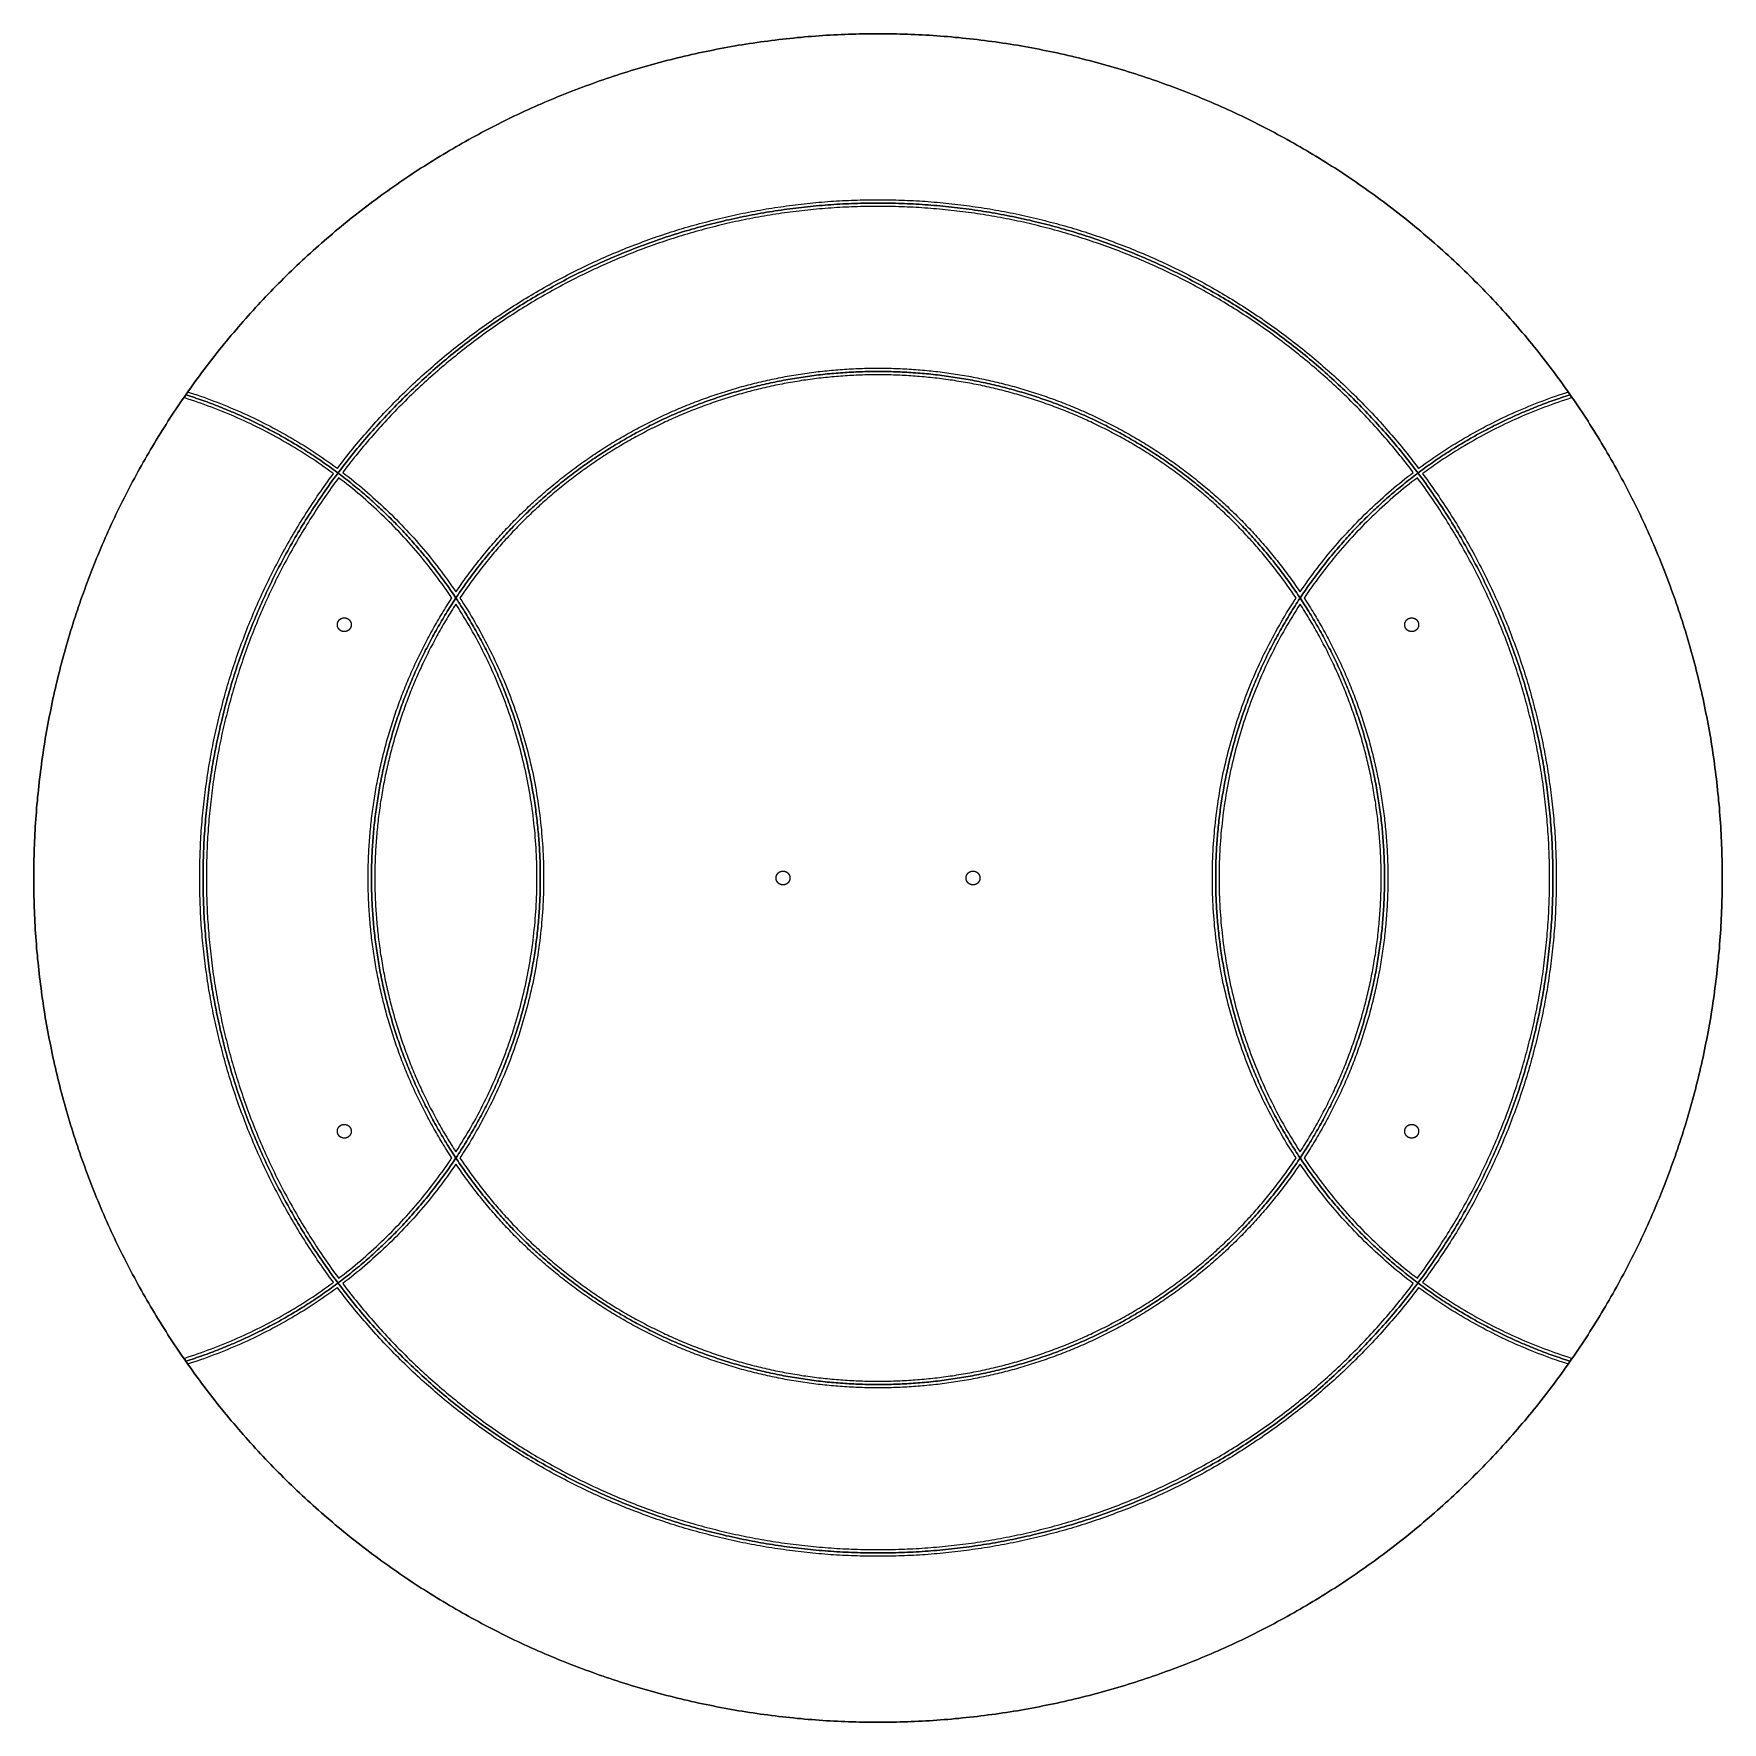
# Model space of a CAD drawing. Header units: millimetres. Extents: x -133 to 133, y -133 to 133.
import ezdxf

# ---------------------------------------------------------------- set-up
doc = ezdxf.new("R2010")
doc.units = ezdxf.units.MM
for name, color, linetype in [('DOTS_BLUE', 5, 'Continuous'), ('DOTS_RED', 1, 'Continuous'), ('LINES', 6, 'Continuous'), ('OUTLINE', 7, 'Continuous'), ('ZONE_V1', 1, 'Continuous'), ('ZONE_V2', 2, 'Continuous'), ('ZONE_V3', 3, 'Continuous'), ('ZONE_V4', 4, 'Continuous')]:
    doc.layers.add(name, color=color, linetype=linetype)

msp = doc.modelspace()

# ---------------------------------------------------------------- linework, layer by layer
at = {"layer": 'DOTS_BLUE'}
for points in [[(-83.2, 39.99), (-83.2, 39.99), (-83.2, 39.98), (-83.2, 39.98), (-83.2, 39.97), (-83.2, 39.97), (-83.2, 39.96), (-83.2, 39.96), (-83.2, 39.95), (-83.2, 39.95), (-83.2, 39.94), (-83.2, 39.94), (-83.2, 39.93), (-83.2, 39.93), (-83.2, 39.93), (-83.2, 39.92), (-83.2, 39.92), (-83.2, 39.91), (-83.2, 39.91), (-83.2, 39.9), (-83.2, 39.9), (-83.2, 39.89), (-83.2, 39.89), (-83.2, 39.88), (-83.2, 39.88), (-83.2, 39.87), (-83.2, 39.87), (-83.2, 39.86), (-83.21, 39.86), (-83.21, 39.85), (-83.21, 39.85), (-83.21, 39.84), (-83.21, 39.84), (-83.21, 39.84), (-83.21, 39.83), (-83.21, 39.83), (-83.21, 39.82), (-83.21, 39.82), (-83.21, 39.81), (-83.21, 39.81), (-83.21, 39.8), (-83.21, 39.8), (-83.22, 39.79), (-83.22, 39.79), (-83.22, 39.78), (-83.22, 39.78), (-83.22, 39.77), (-83.22, 39.77), (-83.22, 39.77), (-83.22, 39.76), (-83.22, 39.76), (-83.22, 39.75), (-83.23, 39.75), (-83.23, 39.74), (-83.23, 39.74), (-83.23, 39.73), (-83.23, 39.73), (-83.23, 39.72), (-83.23, 39.72), (-83.23, 39.71), (-83.24, 39.71), (-83.24, 39.7), (-83.24, 39.7), (-83.24, 39.7), (-83.24, 39.69), (-83.24, 39.69), (-83.24, 39.68), (-83.24, 39.68), (-83.25, 39.67), (-83.25, 39.67), (-83.25, 39.66), (-83.25, 39.66), (-83.25, 39.65), (-83.25, 39.65), (-83.26, 39.65), (-83.26, 39.64), (-83.26, 39.64), (-83.26, 39.63), (-83.26, 39.63), (-83.26, 39.62), (-83.26, 39.62), (-83.27, 39.61), (-83.27, 39.61), (-83.27, 39.61), (-83.27, 39.6), (-83.27, 39.6), (-83.28, 39.59), (-83.28, 39.59), (-83.28, 39.58), (-83.28, 39.58), (-83.28, 39.57), (-83.28, 39.57), (-83.29, 39.57), (-83.29, 39.56), (-83.29, 39.56), (-83.29, 39.55), (-83.29, 39.55), (-83.3, 39.54), (-83.3, 39.54), (-83.3, 39.54), (-83.3, 39.53), (-83.3, 39.53), (-83.31, 39.52), (-83.31, 39.52), (-83.31, 39.51), (-83.31, 39.51), (-83.31, 39.51), (-83.32, 39.5), (-83.32, 39.5), (-83.32, 39.49), (-83.32, 39.49), (-83.33, 39.48), (-83.33, 39.48), (-83.33, 39.48), (-83.33, 39.47), (-83.34, 39.47), (-83.34, 39.46), (-83.34, 39.46), (-83.34, 39.46), (-83.34, 39.45), (-83.35, 39.45), (-83.35, 39.44), (-83.35, 39.44), (-83.35, 39.43), (-83.36, 39.43), (-83.36, 39.43), (-83.36, 39.42), (-83.36, 39.42), (-83.37, 39.41), (-83.37, 39.41), (-83.37, 39.41), (-83.37, 39.4), (-83.38, 39.4), (-83.38, 39.39), (-83.38, 39.39), (-83.39, 39.39), (-83.39, 39.38), (-83.39, 39.38), (-83.39, 39.37), (-83.4, 39.37), (-83.4, 39.37), (-83.4, 39.36), (-83.4, 39.36), (-83.41, 39.36), (-83.41, 39.35), (-83.41, 39.35), (-83.42, 39.34), (-83.42, 39.34), (-83.42, 39.34), (-83.42, 39.33), (-83.43, 39.33), (-83.43, 39.32), (-83.43, 39.32), (-83.44, 39.32), (-83.44, 39.31), (-83.44, 39.31), (-83.45, 39.31), (-83.45, 39.3), (-83.45, 39.3), (-83.45, 39.3), (-83.46, 39.29), (-83.46, 39.29), (-83.46, 39.28), (-83.47, 39.28), (-83.47, 39.28), (-83.47, 39.27), (-83.48, 39.27), (-83.48, 39.27), (-83.48, 39.26), (-83.49, 39.26), (-83.49, 39.26), (-83.49, 39.25), (-83.5, 39.25), (-83.5, 39.25), (-83.5, 39.24), (-83.51, 39.24), (-83.51, 39.24), (-83.51, 39.23), (-83.52, 39.23), (-83.52, 39.23), (-83.52, 39.22), (-83.53, 39.22), (-83.53, 39.22), (-83.53, 39.21), (-83.54, 39.21), (-83.54, 39.21), (-83.54, 39.2), (-83.55, 39.2), (-83.55, 39.2), (-83.55, 39.19), (-83.56, 39.19), (-83.56, 39.19), (-83.56, 39.18), (-83.57, 39.18), (-83.57, 39.18), (-83.58, 39.17), (-83.58, 39.17), (-83.58, 39.17), (-83.59, 39.16), (-83.59, 39.16), (-83.59, 39.16), (-83.6, 39.16), (-83.6, 39.15), (-83.6, 39.15), (-83.61, 39.15), (-83.61, 39.14), (-83.62, 39.14), (-83.62, 39.14), (-83.62, 39.13), (-83.63, 39.13), (-83.63, 39.13), (-83.63, 39.13), (-83.64, 39.12), (-83.64, 39.12), (-83.65, 39.12), (-83.65, 39.11), (-83.65, 39.11), (-83.66, 39.11), (-83.66, 39.11), (-83.67, 39.1), (-83.67, 39.1), (-83.67, 39.1), (-83.68, 39.1), (-83.68, 39.09), (-83.69, 39.09), (-83.69, 39.09), (-83.69, 39.08), (-83.7, 39.08), (-83.7, 39.08), (-83.71, 39.08), (-83.71, 39.07), (-83.71, 39.07), (-83.72, 39.07), (-83.72, 39.07), (-83.73, 39.06), (-83.73, 39.06), (-83.73, 39.06), (-83.74, 39.06), (-83.74, 39.05), (-83.75, 39.05), (-83.75, 39.05), (-83.75, 39.05), (-83.76, 39.05), (-83.76, 39.04), (-83.77, 39.04), (-83.77, 39.04), (-83.78, 39.04), (-83.78, 39.03), (-83.78, 39.03), (-83.79, 39.03), (-83.79, 39.03), (-83.8, 39.03), (-83.8, 39.02), (-83.81, 39.02), (-83.81, 39.02), (-83.81, 39.02), (-83.82, 39.01), (-83.82, 39.01), (-83.83, 39.01), (-83.83, 39.01), (-83.84, 39.01), (-83.84, 39), (-83.84, 39), (-83.85, 39), (-83.85, 39), (-83.86, 39), (-83.86, 39), (-83.87, 38.99), (-83.87, 38.99), (-83.88, 38.99), (-83.88, 38.99), (-83.88, 38.99), (-83.89, 38.98), (-83.89, 38.98), (-83.9, 38.98), (-83.9, 38.98), (-83.91, 38.98), (-83.91, 38.98), (-83.92, 38.97), (-83.92, 38.97), (-83.92, 38.97), (-83.93, 38.97), (-83.93, 38.97), (-83.94, 38.97), (-83.94, 38.96), (-83.95, 38.96), (-83.95, 38.96), (-83.96, 38.96), (-83.96, 38.96), (-83.96, 38.96), (-83.97, 38.96), (-83.97, 38.95), (-83.98, 38.95), (-83.98, 38.95), (-83.99, 38.95), (-83.99, 38.95), (-84, 38.95), (-84, 38.95), (-84.01, 38.95), (-84.01, 38.94), (-84.02, 38.94), (-84.02, 38.94), (-84.02, 38.94), (-84.03, 38.94), (-84.03, 38.94), (-84.04, 38.94), (-84.04, 38.94), (-84.05, 38.94), (-84.05, 38.93), (-84.06, 38.93), (-84.06, 38.93), (-84.07, 38.93), (-84.07, 38.93), (-84.08, 38.93), (-84.08, 38.93), (-84.09, 38.93), (-84.09, 38.93), (-84.09, 38.93), (-84.1, 38.92), (-84.1, 38.92), (-84.11, 38.92), (-84.11, 38.92), (-84.12, 38.92), (-84.12, 38.92), (-84.13, 38.92), (-84.13, 38.92), (-84.14, 38.92), (-84.14, 38.92), (-84.15, 38.92), (-84.15, 38.92), (-84.16, 38.92), (-84.16, 38.92), (-84.17, 38.92), (-84.17, 38.91), (-84.17, 38.91), (-84.18, 38.91), (-84.18, 38.91), (-84.19, 38.91), (-84.19, 38.91), (-84.2, 38.91), (-84.2, 38.91), (-84.21, 38.91), (-84.21, 38.91), (-84.22, 38.91), (-84.22, 38.91), (-84.23, 38.91), (-84.23, 38.91), (-84.24, 38.91), (-84.24, 38.91), (-84.25, 38.91), (-84.25, 38.91), (-84.26, 38.91), (-84.26, 38.91), (-84.27, 38.91), (-84.27, 38.91), (-84.27, 38.91), (-84.28, 38.91), (-84.28, 38.91), (-84.29, 38.91), (-84.29, 38.91), (-84.3, 38.91), (-84.3, 38.91), (-84.31, 38.91), (-84.31, 38.91), (-84.32, 38.91), (-84.32, 38.91), (-84.33, 38.91), (-84.33, 38.91), (-84.34, 38.91), (-84.34, 38.91), (-84.35, 38.91), (-84.35, 38.91), (-84.36, 38.91), (-84.36, 38.91), (-84.37, 38.91), (-84.37, 38.91), (-84.37, 38.91), (-84.38, 38.91), (-84.38, 38.91), (-84.39, 38.91), (-84.39, 38.91), (-84.4, 38.91), (-84.4, 38.91), (-84.41, 38.91), (-84.41, 38.92), (-84.42, 38.92), (-84.42, 38.92), (-84.43, 38.92), (-84.43, 38.92), (-84.44, 38.92), (-84.44, 38.92), (-84.45, 38.92), (-84.45, 38.92), (-84.46, 38.92), (-84.46, 38.92), (-84.46, 38.92), (-84.47, 38.92), (-84.47, 38.92), (-84.48, 38.92), (-84.48, 38.93), (-84.49, 38.93), (-84.49, 38.93), (-84.5, 38.93), (-84.5, 38.93), (-84.51, 38.93), (-84.51, 38.93), (-84.52, 38.93), (-84.52, 38.93), (-84.53, 38.93), (-84.53, 38.94), (-84.53, 38.94), (-84.54, 38.94), (-84.54, 38.94), (-84.55, 38.94), (-84.55, 38.94), (-84.56, 38.94), (-84.56, 38.94), (-84.57, 38.94), (-84.57, 38.95), (-84.58, 38.95), (-84.58, 38.95), (-84.59, 38.95), (-84.59, 38.95), (-84.59, 38.95), (-84.6, 38.95), (-84.6, 38.95), (-84.61, 38.96), (-84.61, 38.96), (-84.62, 38.96), (-84.62, 38.96), (-84.63, 38.96), (-84.63, 38.96), (-84.64, 38.96), (-84.64, 38.97), (-84.64, 38.97), (-84.65, 38.97), (-84.65, 38.97), (-84.66, 38.97), (-84.66, 38.97), (-84.67, 38.98), (-84.67, 38.98), (-84.68, 38.98), (-84.68, 38.98), (-84.69, 38.98), (-84.69, 38.98), (-84.69, 38.99), (-84.7, 38.99), (-84.7, 38.99), (-84.71, 38.99), (-84.71, 38.99), (-84.72, 39), (-84.72, 39), (-84.72, 39), (-84.73, 39), (-84.73, 39), (-84.74, 39), (-84.74, 39.01), (-84.75, 39.01), (-84.75, 39.01), (-84.76, 39.01), (-84.76, 39.01), (-84.76, 39.02), (-84.77, 39.02), (-84.77, 39.02), (-84.78, 39.02), (-84.78, 39.03), (-84.79, 39.03), (-84.79, 39.03), (-84.79, 39.03), (-84.8, 39.03), (-84.8, 39.04), (-84.81, 39.04), (-84.81, 39.04), (-84.81, 39.04), (-84.82, 39.05), (-84.82, 39.05), (-84.83, 39.05), (-84.83, 39.05), (-84.84, 39.05), (-84.84, 39.06), (-84.84, 39.06), (-84.85, 39.06), (-84.85, 39.06), (-84.86, 39.07), (-84.86, 39.07), (-84.86, 39.07), (-84.87, 39.07), (-84.87, 39.08), (-84.88, 39.08), (-84.88, 39.08), (-84.88, 39.08), (-84.89, 39.09), (-84.89, 39.09), (-84.9, 39.09), (-84.9, 39.1), (-84.9, 39.1), (-84.91, 39.1), (-84.91, 39.1), (-84.92, 39.11), (-84.92, 39.11), (-84.92, 39.11), (-84.93, 39.11), (-84.93, 39.12), (-84.94, 39.12), (-84.94, 39.12), (-84.94, 39.13), (-84.95, 39.13), (-84.95, 39.13), (-84.95, 39.13), (-84.96, 39.14), (-84.96, 39.14), (-84.97, 39.14), (-84.97, 39.15), (-84.97, 39.15), (-84.98, 39.15), (-84.98, 39.16), (-84.98, 39.16), (-84.99, 39.16), (-84.99, 39.16), (-85, 39.17), (-85, 39.17), (-85, 39.17), (-85.01, 39.18), (-85.01, 39.18), (-85.01, 39.18), (-85.02, 39.19), (-85.02, 39.19), (-85.02, 39.19), (-85.03, 39.2), (-85.03, 39.2), (-85.03, 39.2), (-85.04, 39.21), (-85.04, 39.21), (-85.05, 39.21), (-85.05, 39.22), (-85.05, 39.22), (-85.06, 39.22), (-85.06, 39.23), (-85.06, 39.23), (-85.07, 39.23), (-85.07, 39.24), (-85.07, 39.24), (-85.08, 39.24), (-85.08, 39.25), (-85.08, 39.25), (-85.09, 39.25), (-85.09, 39.26), (-85.09, 39.26), (-85.1, 39.26), (-85.1, 39.27), (-85.1, 39.27), (-85.1, 39.27), (-85.11, 39.28), (-85.11, 39.28), (-85.11, 39.28), (-85.12, 39.29), (-85.12, 39.29), (-85.12, 39.3), (-85.13, 39.3), (-85.13, 39.3), (-85.13, 39.31), (-85.14, 39.31), (-85.14, 39.31), (-85.14, 39.32), (-85.14, 39.32), (-85.15, 39.32), (-85.15, 39.33), (-85.15, 39.33), (-85.16, 39.34), (-85.16, 39.34), (-85.16, 39.34), (-85.17, 39.35), (-85.17, 39.35), (-85.17, 39.36), (-85.17, 39.36), (-85.18, 39.36), (-85.18, 39.37), (-85.18, 39.37), (-85.18, 39.37), (-85.19, 39.38), (-85.19, 39.38), (-85.19, 39.39), (-85.2, 39.39), (-85.2, 39.39), (-85.2, 39.4), (-85.2, 39.4), (-85.21, 39.41), (-85.21, 39.41), (-85.21, 39.41), (-85.21, 39.42), (-85.22, 39.42), (-85.22, 39.43), (-85.22, 39.43), (-85.22, 39.43), (-85.23, 39.44), (-85.23, 39.44), (-85.23, 39.45), (-85.23, 39.45), (-85.24, 39.46), (-85.24, 39.46), (-85.24, 39.46), (-85.24, 39.47), (-85.25, 39.47), (-85.25, 39.48), (-85.25, 39.48), (-85.25, 39.48), (-85.25, 39.49), (-85.26, 39.49), (-85.26, 39.5), (-85.26, 39.5), (-85.26, 39.51), (-85.27, 39.51), (-85.27, 39.51), (-85.27, 39.52), (-85.27, 39.52), (-85.27, 39.53), (-85.28, 39.53), (-85.28, 39.54), (-85.28, 39.54), (-85.28, 39.54), (-85.28, 39.55), (-85.29, 39.55), (-85.29, 39.56), (-85.29, 39.56), (-85.29, 39.57), (-85.29, 39.57), (-85.3, 39.57), (-85.3, 39.58), (-85.3, 39.58), (-85.3, 39.59), (-85.3, 39.59), (-85.3, 39.6), (-85.31, 39.6), (-85.31, 39.61), (-85.31, 39.61), (-85.31, 39.61), (-85.31, 39.62), (-85.31, 39.62), (-85.32, 39.63), (-85.32, 39.63), (-85.32, 39.64), (-85.32, 39.64), (-85.32, 39.65), (-85.32, 39.65), (-85.33, 39.65), (-85.33, 39.66), (-85.33, 39.66), (-85.33, 39.67), (-85.33, 39.67), (-85.33, 39.68), (-85.33, 39.68), (-85.34, 39.69), (-85.34, 39.69), (-85.34, 39.7), (-85.34, 39.7), (-85.34, 39.7), (-85.34, 39.71), (-85.34, 39.71), (-85.35, 39.72), (-85.35, 39.72), (-85.35, 39.73), (-85.35, 39.73), (-85.35, 39.74), (-85.35, 39.74), (-85.35, 39.75), (-85.35, 39.75), (-85.35, 39.76), (-85.36, 39.76), (-85.36, 39.77), (-85.36, 39.77), (-85.36, 39.77), (-85.36, 39.78), (-85.36, 39.78), (-85.36, 39.79), (-85.36, 39.79), (-85.36, 39.8), (-85.36, 39.8), (-85.36, 39.81), (-85.37, 39.81), (-85.37, 39.82), (-85.37, 39.82), (-85.37, 39.83), (-85.37, 39.83), (-85.37, 39.84), (-85.37, 39.84), (-85.37, 39.84), (-85.37, 39.85), (-85.37, 39.85), (-85.37, 39.86), (-85.37, 39.86), (-85.37, 39.87), (-85.37, 39.87), (-85.38, 39.88), (-85.38, 39.88), (-85.38, 39.89), (-85.38, 39.89), (-85.38, 39.9), (-85.38, 39.9), (-85.38, 39.91), (-85.38, 39.91), (-85.38, 39.92), (-85.38, 39.92), (-85.38, 39.93), (-85.38, 39.93), (-85.38, 39.93), (-85.38, 39.94), (-85.38, 39.94), (-85.38, 39.95), (-85.38, 39.95), (-85.38, 39.96), (-85.38, 39.96), (-85.38, 39.97), (-85.38, 39.97), (-85.38, 39.98), (-85.38, 39.98), (-85.38, 39.99), (-85.38, 39.99), (-85.38, 40), (-85.38, 40), (-85.38, 40.01), (-85.38, 40.01), (-85.38, 40.02), (-85.38, 40.02), (-85.38, 40.03), (-85.38, 40.03), (-85.38, 40.04), (-85.38, 40.04), (-85.38, 40.04), (-85.38, 40.05), (-85.38, 40.05), (-85.38, 40.06), (-85.38, 40.06), (-85.38, 40.07), (-85.38, 40.07), (-85.38, 40.08), (-85.38, 40.08), (-85.38, 40.09), (-85.38, 40.09), (-85.38, 40.1), (-85.38, 40.1), (-85.38, 40.11), (-85.38, 40.11), (-85.38, 40.12), (-85.38, 40.12), (-85.38, 40.13), (-85.37, 40.13), (-85.37, 40.13), (-85.37, 40.14), (-85.37, 40.14), (-85.37, 40.15), (-85.37, 40.15), (-85.37, 40.16), (-85.37, 40.16), (-85.37, 40.17), (-85.37, 40.17), (-85.37, 40.18), (-85.37, 40.18), (-85.37, 40.19), (-85.37, 40.19), (-85.36, 40.2), (-85.36, 40.2), (-85.36, 40.21), (-85.36, 40.21), (-85.36, 40.22), (-85.36, 40.22), (-85.36, 40.22), (-85.36, 40.23), (-85.36, 40.23), (-85.36, 40.24), (-85.36, 40.24), (-85.35, 40.25), (-85.35, 40.25), (-85.35, 40.26), (-85.35, 40.26), (-85.35, 40.27), (-85.35, 40.27), (-85.35, 40.28), (-85.35, 40.28), (-85.35, 40.28), (-85.34, 40.29), (-85.34, 40.29), (-85.34, 40.3), (-85.34, 40.3), (-85.34, 40.31), (-85.34, 40.31), (-85.34, 40.32), (-85.33, 40.32), (-85.33, 40.33), (-85.33, 40.33), (-85.33, 40.34), (-85.33, 40.34), (-85.33, 40.34), (-85.33, 40.35), (-85.32, 40.35), (-85.32, 40.36), (-85.32, 40.36), (-85.32, 40.37), (-85.32, 40.37), (-85.32, 40.38), (-85.31, 40.38), (-85.31, 40.38), (-85.31, 40.39), (-85.31, 40.39), (-85.31, 40.4), (-85.31, 40.4), (-85.3, 40.41), (-85.3, 40.41), (-85.3, 40.42), (-85.3, 40.42), (-85.3, 40.42), (-85.3, 40.43), (-85.29, 40.43), (-85.29, 40.44), (-85.29, 40.44), (-85.29, 40.45), (-85.29, 40.45), (-85.28, 40.46), (-85.28, 40.46), (-85.28, 40.46), (-85.28, 40.47), (-85.28, 40.47), (-85.27, 40.48), (-85.27, 40.48), (-85.27, 40.49), (-85.27, 40.49), (-85.27, 40.49), (-85.26, 40.5), (-85.26, 40.5), (-85.26, 40.51), (-85.26, 40.51), (-85.25, 40.52), (-85.25, 40.52), (-85.25, 40.52), (-85.25, 40.53), (-85.25, 40.53), (-85.24, 40.54), (-85.24, 40.54), (-85.24, 40.54), (-85.24, 40.55), (-85.23, 40.55), (-85.23, 40.56), (-85.23, 40.56), (-85.23, 40.56), (-85.22, 40.57), (-85.22, 40.57), (-85.22, 40.58), (-85.22, 40.58), (-85.21, 40.59), (-85.21, 40.59), (-85.21, 40.59), (-85.21, 40.6), (-85.2, 40.6), (-85.2, 40.61), (-85.2, 40.61), (-85.2, 40.61), (-85.19, 40.62), (-85.19, 40.62), (-85.19, 40.62), (-85.18, 40.63), (-85.18, 40.63), (-85.18, 40.64), (-85.18, 40.64), (-85.17, 40.64), (-85.17, 40.65), (-85.17, 40.65), (-85.17, 40.66), (-85.16, 40.66), (-85.16, 40.66), (-85.16, 40.67), (-85.15, 40.67), (-85.15, 40.67), (-85.15, 40.68), (-85.14, 40.68), (-85.14, 40.69), (-85.14, 40.69), (-85.14, 40.69), (-85.13, 40.7), (-85.13, 40.7), (-85.13, 40.7), (-85.12, 40.71), (-85.12, 40.71), (-85.12, 40.72), (-85.11, 40.72), (-85.11, 40.72), (-85.11, 40.73), (-85.1, 40.73), (-85.1, 40.73), (-85.1, 40.74), (-85.1, 40.74), (-85.09, 40.74), (-85.09, 40.75), (-85.09, 40.75), (-85.08, 40.75), (-85.08, 40.76), (-85.08, 40.76), (-85.07, 40.76), (-85.07, 40.77), (-85.07, 40.77), (-85.06, 40.77), (-85.06, 40.78), (-85.06, 40.78), (-85.05, 40.78), (-85.05, 40.79), (-85.05, 40.79), (-85.04, 40.79), (-85.04, 40.8), (-85.03, 40.8), (-85.03, 40.8), (-85.03, 40.81), (-85.02, 40.81), (-85.02, 40.81), (-85.02, 40.82), (-85.01, 40.82), (-85.01, 40.82), (-85.01, 40.83), (-85, 40.83), (-85, 40.83), (-85, 40.84), (-84.99, 40.84), (-84.99, 40.84), (-84.98, 40.85), (-84.98, 40.85), (-84.98, 40.85), (-84.97, 40.85), (-84.97, 40.86), (-84.97, 40.86), (-84.96, 40.86), (-84.96, 40.87), (-84.95, 40.87), (-84.95, 40.87), (-84.95, 40.87), (-84.94, 40.88), (-84.94, 40.88), (-84.94, 40.88), (-84.93, 40.89), (-84.93, 40.89), (-84.92, 40.89), (-84.92, 40.89), (-84.92, 40.9), (-84.91, 40.9), (-84.91, 40.9), (-84.9, 40.91), (-84.9, 40.91), (-84.9, 40.91), (-84.89, 40.91), (-84.89, 40.92), (-84.88, 40.92), (-84.88, 40.92), (-84.88, 40.92), (-84.87, 40.93), (-84.87, 40.93), (-84.86, 40.93), (-84.86, 40.93), (-84.86, 40.94), (-84.85, 40.94), (-84.85, 40.94), (-84.84, 40.94), (-84.84, 40.95), (-84.84, 40.95), (-84.83, 40.95), (-84.83, 40.95), (-84.82, 40.96), (-84.82, 40.96), (-84.81, 40.96), (-84.81, 40.96), (-84.81, 40.96), (-84.8, 40.97), (-84.8, 40.97), (-84.79, 40.97), (-84.79, 40.97), (-84.79, 40.98), (-84.78, 40.98), (-84.78, 40.98), (-84.77, 40.98), (-84.77, 40.98), (-84.76, 40.99), (-84.76, 40.99), (-84.76, 40.99), (-84.75, 40.99), (-84.75, 40.99), (-84.74, 41), (-84.74, 41), (-84.73, 41), (-84.73, 41), (-84.72, 41), (-84.72, 41.01), (-84.72, 41.01), (-84.71, 41.01), (-84.71, 41.01), (-84.7, 41.01), (-84.7, 41.02), (-84.69, 41.02), (-84.69, 41.02), (-84.69, 41.02), (-84.68, 41.02), (-84.68, 41.02), (-84.67, 41.03), (-84.67, 41.03), (-84.66, 41.03), (-84.66, 41.03), (-84.65, 41.03), (-84.65, 41.03), (-84.64, 41.04), (-84.64, 41.04), (-84.64, 41.04), (-84.63, 41.04), (-84.63, 41.04), (-84.62, 41.04), (-84.62, 41.04), (-84.61, 41.05), (-84.61, 41.05), (-84.6, 41.05), (-84.6, 41.05), (-84.59, 41.05), (-84.59, 41.05), (-84.59, 41.05), (-84.58, 41.06), (-84.58, 41.06), (-84.57, 41.06), (-84.57, 41.06), (-84.56, 41.06), (-84.56, 41.06), (-84.55, 41.06), (-84.55, 41.06), (-84.54, 41.06), (-84.54, 41.07), (-84.53, 41.07), (-84.53, 41.07), (-84.53, 41.07), (-84.52, 41.07), (-84.52, 41.07), (-84.51, 41.07), (-84.51, 41.07), (-84.5, 41.07), (-84.5, 41.07), (-84.49, 41.08), (-84.49, 41.08), (-84.48, 41.08), (-84.48, 41.08), (-84.47, 41.08), (-84.47, 41.08), (-84.46, 41.08), (-84.46, 41.08), (-84.46, 41.08), (-84.45, 41.08), (-84.45, 41.08), (-84.44, 41.08), (-84.44, 41.09), (-84.43, 41.09), (-84.43, 41.09), (-84.42, 41.09), (-84.42, 41.09), (-84.41, 41.09), (-84.41, 41.09), (-84.4, 41.09), (-84.4, 41.09), (-84.39, 41.09), (-84.39, 41.09), (-84.38, 41.09), (-84.38, 41.09), (-84.37, 41.09), (-84.37, 41.09), (-84.37, 41.09), (-84.36, 41.09), (-84.36, 41.09), (-84.35, 41.09), (-84.35, 41.09), (-84.34, 41.09), (-84.34, 41.09), (-84.33, 41.09), (-84.33, 41.09), (-84.32, 41.09), (-84.32, 41.09), (-84.31, 41.09), (-84.31, 41.09), (-84.3, 41.09), (-84.3, 41.09), (-84.29, 41.09), (-84.29, 41.09), (-84.28, 41.09), (-84.28, 41.09), (-84.27, 41.09), (-84.27, 41.09), (-84.27, 41.09), (-84.26, 41.09), (-84.26, 41.09), (-84.25, 41.09), (-84.25, 41.09), (-84.24, 41.09), (-84.24, 41.09), (-84.23, 41.09), (-84.23, 41.09), (-84.22, 41.09), (-84.22, 41.09), (-84.21, 41.09), (-84.21, 41.09), (-84.2, 41.09), (-84.2, 41.09), (-84.19, 41.09), (-84.19, 41.09), (-84.18, 41.09), (-84.18, 41.09), (-84.17, 41.09), (-84.17, 41.09), (-84.17, 41.09), (-84.16, 41.09), (-84.16, 41.09), (-84.15, 41.09), (-84.15, 41.09), (-84.14, 41.09), (-84.14, 41.08), (-84.13, 41.08), (-84.13, 41.08), (-84.12, 41.08), (-84.12, 41.08), (-84.11, 41.08), (-84.11, 41.08), (-84.1, 41.08), (-84.1, 41.08), (-84.09, 41.08), (-84.09, 41.08), (-84.09, 41.08), (-84.08, 41.07), (-84.08, 41.07), (-84.07, 41.07), (-84.07, 41.07), (-84.06, 41.07), (-84.06, 41.07), (-84.05, 41.07), (-84.05, 41.07), (-84.04, 41.07), (-84.04, 41.07), (-84.03, 41.06), (-84.03, 41.06), (-84.02, 41.06), (-84.02, 41.06), (-84.02, 41.06), (-84.01, 41.06), (-84.01, 41.06), (-84, 41.06), (-84, 41.06), (-83.99, 41.05), (-83.99, 41.05), (-83.98, 41.05), (-83.98, 41.05), (-83.97, 41.05), (-83.97, 41.05), (-83.96, 41.05), (-83.96, 41.04), (-83.96, 41.04), (-83.95, 41.04), (-83.95, 41.04), (-83.94, 41.04), (-83.94, 41.04), (-83.93, 41.04), (-83.93, 41.03), (-83.92, 41.03), (-83.92, 41.03), (-83.92, 41.03), (-83.91, 41.03), (-83.91, 41.03), (-83.9, 41.02), (-83.9, 41.02), (-83.89, 41.02), (-83.89, 41.02), (-83.88, 41.02), (-83.88, 41.02), (-83.88, 41.01), (-83.87, 41.01), (-83.87, 41.01), (-83.86, 41.01), (-83.86, 41.01), (-83.85, 41), (-83.85, 41), (-83.84, 41), (-83.84, 41), (-83.84, 41), (-83.83, 40.99), (-83.83, 40.99), (-83.82, 40.99), (-83.82, 40.99), (-83.81, 40.99), (-83.81, 40.98), (-83.81, 40.98), (-83.8, 40.98), (-83.8, 40.98), (-83.79, 40.98), (-83.79, 40.97), (-83.78, 40.97), (-83.78, 40.97), (-83.78, 40.97), (-83.77, 40.96), (-83.77, 40.96), (-83.76, 40.96), (-83.76, 40.96), (-83.75, 40.96), (-83.75, 40.95), (-83.75, 40.95), (-83.74, 40.95), (-83.74, 40.95), (-83.73, 40.94), (-83.73, 40.94), (-83.73, 40.94), (-83.72, 40.94), (-83.72, 40.93), (-83.71, 40.93), (-83.71, 40.93), (-83.71, 40.93), (-83.7, 40.92), (-83.7, 40.92), (-83.69, 40.92), (-83.69, 40.92), (-83.69, 40.91), (-83.68, 40.91), (-83.68, 40.91), (-83.67, 40.91), (-83.67, 40.9), (-83.67, 40.9), (-83.66, 40.9), (-83.66, 40.89), (-83.65, 40.89), (-83.65, 40.89), (-83.65, 40.89), (-83.64, 40.88), (-83.64, 40.88), (-83.63, 40.88), (-83.63, 40.87), (-83.63, 40.87), (-83.62, 40.87), (-83.62, 40.87), (-83.62, 40.86), (-83.61, 40.86), (-83.61, 40.86), (-83.6, 40.85), (-83.6, 40.85), (-83.6, 40.85), (-83.59, 40.85), (-83.59, 40.84), (-83.59, 40.84), (-83.58, 40.84), (-83.58, 40.83), (-83.58, 40.83), (-83.57, 40.83), (-83.57, 40.82), (-83.56, 40.82), (-83.56, 40.82), (-83.56, 40.81), (-83.55, 40.81), (-83.55, 40.81), (-83.55, 40.8), (-83.54, 40.8), (-83.54, 40.8), (-83.54, 40.79), (-83.53, 40.79), (-83.53, 40.79), (-83.53, 40.78), (-83.52, 40.78), (-83.52, 40.78), (-83.52, 40.77), (-83.51, 40.77), (-83.51, 40.77), (-83.51, 40.76), (-83.5, 40.76), (-83.5, 40.76), (-83.5, 40.75), (-83.49, 40.75), (-83.49, 40.75), (-83.49, 40.74), (-83.48, 40.74), (-83.48, 40.74), (-83.48, 40.73), (-83.47, 40.73), (-83.47, 40.73), (-83.47, 40.72), (-83.46, 40.72), (-83.46, 40.72), (-83.46, 40.71), (-83.45, 40.71), (-83.45, 40.7), (-83.45, 40.7), (-83.45, 40.7), (-83.44, 40.69), (-83.44, 40.69), (-83.44, 40.69), (-83.43, 40.68), (-83.43, 40.68), (-83.43, 40.67), (-83.42, 40.67), (-83.42, 40.67), (-83.42, 40.66), (-83.42, 40.66), (-83.41, 40.66), (-83.41, 40.65), (-83.41, 40.65), (-83.4, 40.64), (-83.4, 40.64), (-83.4, 40.64), (-83.4, 40.63), (-83.39, 40.63), (-83.39, 40.62), (-83.39, 40.62), (-83.39, 40.62), (-83.38, 40.61), (-83.38, 40.61), (-83.38, 40.61), (-83.37, 40.6), (-83.37, 40.6), (-83.37, 40.59), (-83.37, 40.59), (-83.36, 40.59), (-83.36, 40.58), (-83.36, 40.58), (-83.36, 40.57), (-83.35, 40.57), (-83.35, 40.56), (-83.35, 40.56), (-83.35, 40.56), (-83.34, 40.55), (-83.34, 40.55), (-83.34, 40.54), (-83.34, 40.54), (-83.34, 40.54), (-83.33, 40.53), (-83.33, 40.53), (-83.33, 40.52), (-83.33, 40.52), (-83.32, 40.52), (-83.32, 40.51), (-83.32, 40.51), (-83.32, 40.5), (-83.31, 40.5), (-83.31, 40.49), (-83.31, 40.49), (-83.31, 40.49), (-83.31, 40.48), (-83.3, 40.48), (-83.3, 40.47), (-83.3, 40.47), (-83.3, 40.46), (-83.3, 40.46), (-83.29, 40.46), (-83.29, 40.45), (-83.29, 40.45), (-83.29, 40.44), (-83.29, 40.44), (-83.28, 40.43), (-83.28, 40.43), (-83.28, 40.42), (-83.28, 40.42), (-83.28, 40.42), (-83.28, 40.41), (-83.27, 40.41), (-83.27, 40.4), (-83.27, 40.4), (-83.27, 40.39), (-83.27, 40.39), (-83.26, 40.38), (-83.26, 40.38), (-83.26, 40.38), (-83.26, 40.37), (-83.26, 40.37), (-83.26, 40.36), (-83.26, 40.36), (-83.25, 40.35), (-83.25, 40.35), (-83.25, 40.34), (-83.25, 40.34), (-83.25, 40.34), (-83.25, 40.33), (-83.24, 40.33), (-83.24, 40.32), (-83.24, 40.32), (-83.24, 40.31), (-83.24, 40.31), (-83.24, 40.3), (-83.24, 40.3), (-83.24, 40.29), (-83.23, 40.29), (-83.23, 40.28), (-83.23, 40.28), (-83.23, 40.28), (-83.23, 40.27), (-83.23, 40.27), (-83.23, 40.26), (-83.23, 40.26), (-83.22, 40.25), (-83.22, 40.25), (-83.22, 40.24), (-83.22, 40.24), (-83.22, 40.23), (-83.22, 40.23), (-83.22, 40.22), (-83.22, 40.22), (-83.22, 40.22), (-83.22, 40.21), (-83.21, 40.21), (-83.21, 40.2), (-83.21, 40.2), (-83.21, 40.19), (-83.21, 40.19), (-83.21, 40.18), (-83.21, 40.18), (-83.21, 40.17), (-83.21, 40.17), (-83.21, 40.16), (-83.21, 40.16), (-83.21, 40.15), (-83.21, 40.15), (-83.21, 40.14), (-83.2, 40.14), (-83.2, 40.13), (-83.2, 40.13), (-83.2, 40.13), (-83.2, 40.12), (-83.2, 40.12), (-83.2, 40.11), (-83.2, 40.11), (-83.2, 40.1), (-83.2, 40.1), (-83.2, 40.09), (-83.2, 40.09), (-83.2, 40.08), (-83.2, 40.08), (-83.2, 40.07), (-83.2, 40.07), (-83.2, 40.06), (-83.2, 40.06), (-83.2, 40.05), (-83.2, 40.05), (-83.2, 40.04), (-83.2, 40.04), (-83.2, 40.04), (-83.2, 40.03), (-83.2, 40.03), (-83.2, 40.02), (-83.2, 40.02), (-83.2, 40.01), (-83.2, 40.01), (-83.2, 40), (-83.2, 40), (-83.2, 39.99)], [(-13.91, -0.01), (-13.91, -0.01), (-13.91, -0.02), (-13.91, -0.02), (-13.91, -0.03), (-13.91, -0.03), (-13.91, -0.04), (-13.91, -0.04), (-13.91, -0.05), (-13.91, -0.05), (-13.91, -0.06), (-13.91, -0.06), (-13.91, -0.07), (-13.91, -0.07), (-13.91, -0.08), (-13.91, -0.08), (-13.91, -0.09), (-13.91, -0.09), (-13.91, -0.1), (-13.92, -0.1), (-13.92, -0.1), (-13.92, -0.11), (-13.92, -0.11), (-13.92, -0.12), (-13.92, -0.12), (-13.92, -0.13), (-13.92, -0.13), (-13.92, -0.14), (-13.92, -0.14), (-13.92, -0.15), (-13.92, -0.15), (-13.92, -0.16), (-13.92, -0.16), (-13.92, -0.17), (-13.92, -0.17), (-13.92, -0.18), (-13.93, -0.18), (-13.93, -0.19), (-13.93, -0.19), (-13.93, -0.19), (-13.93, -0.2), (-13.93, -0.2), (-13.93, -0.21), (-13.93, -0.21), (-13.93, -0.22), (-13.93, -0.22), (-13.93, -0.23), (-13.94, -0.23), (-13.94, -0.24), (-13.94, -0.24), (-13.94, -0.25), (-13.94, -0.25), (-13.94, -0.26), (-13.94, -0.26), (-13.94, -0.26), (-13.94, -0.27), (-13.95, -0.27), (-13.95, -0.28), (-13.95, -0.28), (-13.95, -0.29), (-13.95, -0.29), (-13.95, -0.3), (-13.95, -0.3), (-13.95, -0.31), (-13.96, -0.31), (-13.96, -0.32), (-13.96, -0.32), (-13.96, -0.32), (-13.96, -0.33), (-13.96, -0.33), (-13.96, -0.34), (-13.97, -0.34), (-13.97, -0.35), (-13.97, -0.35), (-13.97, -0.36), (-13.97, -0.36), (-13.97, -0.36), (-13.97, -0.37), (-13.98, -0.37), (-13.98, -0.38), (-13.98, -0.38), (-13.98, -0.39), (-13.98, -0.39), (-13.98, -0.4), (-13.99, -0.4), (-13.99, -0.41), (-13.99, -0.41), (-13.99, -0.41), (-13.99, -0.42), (-14, -0.42), (-14, -0.43), (-14, -0.43), (-14, -0.44), (-14, -0.44), (-14.01, -0.44), (-14.01, -0.45), (-14.01, -0.45), (-14.01, -0.46), (-14.01, -0.46), (-14.02, -0.47), (-14.02, -0.47), (-14.02, -0.47), (-14.02, -0.48), (-14.02, -0.48), (-14.03, -0.49), (-14.03, -0.49), (-14.03, -0.5), (-14.03, -0.5), (-14.03, -0.5), (-14.04, -0.51), (-14.04, -0.51), (-14.04, -0.52), (-14.04, -0.52), (-14.05, -0.53), (-14.05, -0.53), (-14.05, -0.53), (-14.05, -0.54), (-14.05, -0.54), (-14.06, -0.55), (-14.06, -0.55), (-14.06, -0.55), (-14.06, -0.56), (-14.07, -0.56), (-14.07, -0.57), (-14.07, -0.57), (-14.07, -0.58), (-14.08, -0.58), (-14.08, -0.58), (-14.08, -0.59), (-14.08, -0.59), (-14.09, -0.6), (-14.09, -0.6), (-14.09, -0.6), (-14.09, -0.61), (-14.1, -0.61), (-14.1, -0.62), (-14.1, -0.62), (-14.11, -0.62), (-14.11, -0.63), (-14.11, -0.63), (-14.11, -0.63), (-14.12, -0.64), (-14.12, -0.64), (-14.12, -0.65), (-14.13, -0.65), (-14.13, -0.65), (-14.13, -0.66), (-14.13, -0.66), (-14.14, -0.67), (-14.14, -0.67), (-14.14, -0.67), (-14.15, -0.68), (-14.15, -0.68), (-14.15, -0.68), (-14.15, -0.69), (-14.16, -0.69), (-14.16, -0.7), (-14.16, -0.7), (-14.17, -0.7), (-14.17, -0.71), (-14.17, -0.71), (-14.18, -0.71), (-14.18, -0.72), (-14.18, -0.72), (-14.19, -0.72), (-14.19, -0.73), (-14.19, -0.73), (-14.19, -0.74), (-14.2, -0.74), (-14.2, -0.74), (-14.2, -0.75), (-14.21, -0.75), (-14.21, -0.75), (-14.21, -0.76), (-14.22, -0.76), (-14.22, -0.76), (-14.22, -0.77), (-14.23, -0.77), (-14.23, -0.77), (-14.23, -0.78), (-14.24, -0.78), (-14.24, -0.78), (-14.24, -0.79), (-14.25, -0.79), (-14.25, -0.79), (-14.25, -0.8), (-14.26, -0.8), (-14.26, -0.8), (-14.27, -0.81), (-14.27, -0.81), (-14.27, -0.81), (-14.28, -0.82), (-14.28, -0.82), (-14.28, -0.82), (-14.29, -0.83), (-14.29, -0.83), (-14.29, -0.83), (-14.3, -0.83), (-14.3, -0.84), (-14.3, -0.84), (-14.31, -0.84), (-14.31, -0.85), (-14.32, -0.85), (-14.32, -0.85), (-14.32, -0.86), (-14.33, -0.86), (-14.33, -0.86), (-14.33, -0.86), (-14.34, -0.87), (-14.34, -0.87), (-14.35, -0.87), (-14.35, -0.88), (-14.35, -0.88), (-14.36, -0.88), (-14.36, -0.88), (-14.37, -0.89), (-14.37, -0.89), (-14.37, -0.89), (-14.38, -0.9), (-14.38, -0.9), (-14.38, -0.9), (-14.39, -0.9), (-14.39, -0.91), (-14.4, -0.91), (-14.4, -0.91), (-14.4, -0.91), (-14.41, -0.92), (-14.41, -0.92), (-14.42, -0.92), (-14.42, -0.92), (-14.42, -0.93), (-14.43, -0.93), (-14.43, -0.93), (-14.44, -0.93), (-14.44, -0.94), (-14.44, -0.94), (-14.45, -0.94), (-14.45, -0.94), (-14.46, -0.95), (-14.46, -0.95), (-14.47, -0.95), (-14.47, -0.95), (-14.47, -0.96), (-14.48, -0.96), (-14.48, -0.96), (-14.49, -0.96), (-14.49, -0.97), (-14.49, -0.97), (-14.5, -0.97), (-14.5, -0.97), (-14.51, -0.97), (-14.51, -0.98), (-14.52, -0.98), (-14.52, -0.98), (-14.52, -0.98), (-14.53, -0.98), (-14.53, -0.99), (-14.54, -0.99), (-14.54, -0.99), (-14.55, -0.99), (-14.55, -0.99), (-14.55, -1), (-14.56, -1), (-14.56, -1), (-14.57, -1), (-14.57, -1), (-14.58, -1.01), (-14.58, -1.01), (-14.59, -1.01), (-14.59, -1.01), (-14.59, -1.01), (-14.6, -1.02), (-14.6, -1.02), (-14.61, -1.02), (-14.61, -1.02), (-14.62, -1.02), (-14.62, -1.02), (-14.63, -1.03), (-14.63, -1.03), (-14.63, -1.03), (-14.64, -1.03), (-14.64, -1.03), (-14.65, -1.03), (-14.65, -1.04), (-14.66, -1.04), (-14.66, -1.04), (-14.67, -1.04), (-14.67, -1.04), (-14.68, -1.04), (-14.68, -1.04), (-14.68, -1.05), (-14.69, -1.05), (-14.69, -1.05), (-14.7, -1.05), (-14.7, -1.05), (-14.71, -1.05), (-14.71, -1.05), (-14.72, -1.05), (-14.72, -1.06), (-14.73, -1.06), (-14.73, -1.06), (-14.73, -1.06), (-14.74, -1.06), (-14.74, -1.06), (-14.75, -1.06), (-14.75, -1.06), (-14.76, -1.07), (-14.76, -1.07), (-14.77, -1.07), (-14.77, -1.07), (-14.78, -1.07), (-14.78, -1.07), (-14.79, -1.07), (-14.79, -1.07), (-14.8, -1.07), (-14.8, -1.07), (-14.8, -1.08), (-14.81, -1.08), (-14.81, -1.08), (-14.82, -1.08), (-14.82, -1.08), (-14.83, -1.08), (-14.83, -1.08), (-14.84, -1.08), (-14.84, -1.08), (-14.85, -1.08), (-14.85, -1.08), (-14.86, -1.08), (-14.86, -1.08), (-14.87, -1.08), (-14.87, -1.09), (-14.88, -1.09), (-14.88, -1.09), (-14.88, -1.09), (-14.89, -1.09), (-14.89, -1.09), (-14.9, -1.09), (-14.9, -1.09), (-14.91, -1.09), (-14.91, -1.09), (-14.92, -1.09), (-14.92, -1.09), (-14.93, -1.09), (-14.93, -1.09), (-14.94, -1.09), (-14.94, -1.09), (-14.95, -1.09), (-14.95, -1.09), (-14.96, -1.09), (-14.96, -1.09), (-14.97, -1.09), (-14.97, -1.09), (-14.98, -1.09), (-14.98, -1.09), (-14.98, -1.09), (-14.99, -1.09), (-14.99, -1.09), (-15, -1.09), (-15, -1.09), (-15.01, -1.09), (-15.01, -1.09), (-15.02, -1.09), (-15.02, -1.09), (-15.03, -1.09), (-15.03, -1.09), (-15.04, -1.09), (-15.04, -1.09), (-15.05, -1.09), (-15.05, -1.09), (-15.06, -1.09), (-15.06, -1.09), (-15.07, -1.09), (-15.07, -1.09), (-15.08, -1.09), (-15.08, -1.09), (-15.09, -1.09), (-15.09, -1.09), (-15.09, -1.09), (-15.1, -1.09), (-15.1, -1.09), (-15.11, -1.09), (-15.11, -1.09), (-15.12, -1.09), (-15.12, -1.09), (-15.13, -1.09), (-15.13, -1.09), (-15.14, -1.09), (-15.14, -1.08), (-15.15, -1.08), (-15.15, -1.08), (-15.16, -1.08), (-15.16, -1.08), (-15.17, -1.08), (-15.17, -1.08), (-15.18, -1.08), (-15.18, -1.08), (-15.18, -1.08), (-15.19, -1.08), (-15.19, -1.08), (-15.2, -1.08), (-15.2, -1.08), (-15.21, -1.07), (-15.21, -1.07), (-15.22, -1.07), (-15.22, -1.07), (-15.23, -1.07), (-15.23, -1.07), (-15.24, -1.07), (-15.24, -1.07), (-15.25, -1.07), (-15.25, -1.07), (-15.25, -1.06), (-15.26, -1.06), (-15.26, -1.06), (-15.27, -1.06), (-15.27, -1.06), (-15.28, -1.06), (-15.28, -1.06), (-15.29, -1.06), (-15.29, -1.05), (-15.3, -1.05), (-15.3, -1.05), (-15.31, -1.05), (-15.31, -1.05), (-15.31, -1.05), (-15.32, -1.05), (-15.32, -1.05), (-15.33, -1.04), (-15.33, -1.04), (-15.34, -1.04), (-15.34, -1.04), (-15.35, -1.04), (-15.35, -1.04), (-15.36, -1.04), (-15.36, -1.03), (-15.36, -1.03), (-15.37, -1.03), (-15.37, -1.03), (-15.38, -1.03), (-15.38, -1.03), (-15.39, -1.02), (-15.39, -1.02), (-15.4, -1.02), (-15.4, -1.02), (-15.4, -1.02), (-15.41, -1.02), (-15.41, -1.01), (-15.42, -1.01), (-15.42, -1.01), (-15.43, -1.01), (-15.43, -1.01), (-15.44, -1), (-15.44, -1), (-15.44, -1), (-15.45, -1), (-15.45, -1), (-15.46, -0.99), (-15.46, -0.99), (-15.47, -0.99), (-15.47, -0.99), (-15.47, -0.99), (-15.48, -0.98), (-15.48, -0.98), (-15.49, -0.98), (-15.49, -0.98), (-15.5, -0.98), (-15.5, -0.97), (-15.5, -0.97), (-15.51, -0.97), (-15.51, -0.97), (-15.52, -0.97), (-15.52, -0.96), (-15.53, -0.96), (-15.53, -0.96), (-15.53, -0.96), (-15.54, -0.95), (-15.54, -0.95), (-15.55, -0.95), (-15.55, -0.95), (-15.55, -0.94), (-15.56, -0.94), (-15.56, -0.94), (-15.57, -0.94), (-15.57, -0.93), (-15.58, -0.93), (-15.58, -0.93), (-15.58, -0.93), (-15.59, -0.92), (-15.59, -0.92), (-15.6, -0.92), (-15.6, -0.92), (-15.6, -0.91), (-15.61, -0.91), (-15.61, -0.91), (-15.62, -0.91), (-15.62, -0.9), (-15.62, -0.9), (-15.63, -0.9), (-15.63, -0.9), (-15.64, -0.89), (-15.64, -0.89), (-15.64, -0.89), (-15.65, -0.88), (-15.65, -0.88), (-15.65, -0.88), (-15.66, -0.88), (-15.66, -0.87), (-15.67, -0.87), (-15.67, -0.87), (-15.67, -0.86), (-15.68, -0.86), (-15.68, -0.86), (-15.68, -0.86), (-15.69, -0.85), (-15.69, -0.85), (-15.7, -0.85), (-15.7, -0.84), (-15.7, -0.84), (-15.71, -0.84), (-15.71, -0.83), (-15.71, -0.83), (-15.72, -0.83), (-15.72, -0.83), (-15.72, -0.82), (-15.73, -0.82), (-15.73, -0.82), (-15.74, -0.81), (-15.74, -0.81), (-15.74, -0.81), (-15.75, -0.8), (-15.75, -0.8), (-15.75, -0.8), (-15.76, -0.79), (-15.76, -0.79), (-15.76, -0.79), (-15.77, -0.78), (-15.77, -0.78), (-15.77, -0.78), (-15.78, -0.77), (-15.78, -0.77), (-15.78, -0.77), (-15.79, -0.76), (-15.79, -0.76), (-15.79, -0.76), (-15.8, -0.75), (-15.8, -0.75), (-15.8, -0.75), (-15.81, -0.74), (-15.81, -0.74), (-15.81, -0.74), (-15.82, -0.73), (-15.82, -0.73), (-15.82, -0.72), (-15.83, -0.72), (-15.83, -0.72), (-15.83, -0.71), (-15.84, -0.71), (-15.84, -0.71), (-15.84, -0.7), (-15.84, -0.7), (-15.85, -0.7), (-15.85, -0.69), (-15.85, -0.69), (-15.86, -0.68), (-15.86, -0.68), (-15.86, -0.68), (-15.87, -0.67), (-15.87, -0.67), (-15.87, -0.67), (-15.87, -0.66), (-15.88, -0.66), (-15.88, -0.65), (-15.88, -0.65), (-15.89, -0.65), (-15.89, -0.64), (-15.89, -0.64), (-15.89, -0.63), (-15.9, -0.63), (-15.9, -0.63), (-15.9, -0.62), (-15.91, -0.62), (-15.91, -0.62), (-15.91, -0.61), (-15.91, -0.61), (-15.92, -0.6), (-15.92, -0.6), (-15.92, -0.6), (-15.92, -0.59), (-15.93, -0.59), (-15.93, -0.58), (-15.93, -0.58), (-15.93, -0.58), (-15.94, -0.57), (-15.94, -0.57), (-15.94, -0.56), (-15.94, -0.56), (-15.95, -0.55), (-15.95, -0.55), (-15.95, -0.55), (-15.95, -0.54), (-15.96, -0.54), (-15.96, -0.53), (-15.96, -0.53), (-15.96, -0.53), (-15.96, -0.52), (-15.97, -0.52), (-15.97, -0.51), (-15.97, -0.51), (-15.97, -0.5), (-15.98, -0.5), (-15.98, -0.5), (-15.98, -0.49), (-15.98, -0.49), (-15.98, -0.48), (-15.99, -0.48), (-15.99, -0.47), (-15.99, -0.47), (-15.99, -0.47), (-15.99, -0.46), (-16, -0.46), (-16, -0.45), (-16, -0.45), (-16, -0.44), (-16, -0.44), (-16.01, -0.44), (-16.01, -0.43), (-16.01, -0.43), (-16.01, -0.42), (-16.01, -0.42), (-16.02, -0.41), (-16.02, -0.41), (-16.02, -0.41), (-16.02, -0.4), (-16.02, -0.4), (-16.02, -0.39), (-16.03, -0.39), (-16.03, -0.38), (-16.03, -0.38), (-16.03, -0.37), (-16.03, -0.37), (-16.03, -0.36), (-16.04, -0.36), (-16.04, -0.36), (-16.04, -0.35), (-16.04, -0.35), (-16.04, -0.34), (-16.04, -0.34), (-16.05, -0.33), (-16.05, -0.33), (-16.05, -0.32), (-16.05, -0.32), (-16.05, -0.32), (-16.05, -0.31), (-16.05, -0.31), (-16.05, -0.3), (-16.06, -0.3), (-16.06, -0.29), (-16.06, -0.29), (-16.06, -0.28), (-16.06, -0.28), (-16.06, -0.27), (-16.06, -0.27), (-16.06, -0.26), (-16.07, -0.26), (-16.07, -0.26), (-16.07, -0.25), (-16.07, -0.25), (-16.07, -0.24), (-16.07, -0.24), (-16.07, -0.23), (-16.07, -0.23), (-16.07, -0.22), (-16.08, -0.22), (-16.08, -0.21), (-16.08, -0.21), (-16.08, -0.2), (-16.08, -0.2), (-16.08, -0.19), (-16.08, -0.19), (-16.08, -0.19), (-16.08, -0.18), (-16.08, -0.18), (-16.08, -0.17), (-16.08, -0.17), (-16.09, -0.16), (-16.09, -0.16), (-16.09, -0.15), (-16.09, -0.15), (-16.09, -0.14), (-16.09, -0.14), (-16.09, -0.13), (-16.09, -0.13), (-16.09, -0.12), (-16.09, -0.12), (-16.09, -0.11), (-16.09, -0.11), (-16.09, -0.1), (-16.09, -0.1), (-16.09, -0.1), (-16.09, -0.09), (-16.09, -0.09), (-16.09, -0.08), (-16.09, -0.08), (-16.09, -0.07), (-16.1, -0.07), (-16.1, -0.06), (-16.1, -0.06), (-16.1, -0.05), (-16.1, -0.05), (-16.1, -0.04), (-16.1, -0.04), (-16.1, -0.03), (-16.1, -0.03), (-16.1, -0.02), (-16.1, -0.02), (-16.1, -0.01), (-16.1, -0.01), (-16.1, 0), (-16.1, 0), (-16.1, 0), (-16.1, 0.01), (-16.1, 0.01), (-16.1, 0.02), (-16.1, 0.02), (-16.1, 0.03), (-16.1, 0.03), (-16.1, 0.04), (-16.1, 0.04), (-16.1, 0.05), (-16.1, 0.05), (-16.1, 0.06), (-16.1, 0.06), (-16.1, 0.07), (-16.09, 0.07), (-16.09, 0.08), (-16.09, 0.08), (-16.09, 0.09), (-16.09, 0.09), (-16.09, 0.1), (-16.09, 0.1), (-16.09, 0.1), (-16.09, 0.11), (-16.09, 0.11), (-16.09, 0.12), (-16.09, 0.12), (-16.09, 0.13), (-16.09, 0.13), (-16.09, 0.14), (-16.09, 0.14), (-16.09, 0.15), (-16.09, 0.15), (-16.09, 0.16), (-16.09, 0.16), (-16.08, 0.17), (-16.08, 0.17), (-16.08, 0.18), (-16.08, 0.18), (-16.08, 0.19), (-16.08, 0.19), (-16.08, 0.19), (-16.08, 0.2), (-16.08, 0.2), (-16.08, 0.21), (-16.08, 0.21), (-16.08, 0.22), (-16.07, 0.22), (-16.07, 0.23), (-16.07, 0.23), (-16.07, 0.24), (-16.07, 0.24), (-16.07, 0.25), (-16.07, 0.25), (-16.07, 0.26), (-16.07, 0.26), (-16.06, 0.26), (-16.06, 0.27), (-16.06, 0.27), (-16.06, 0.28), (-16.06, 0.28), (-16.06, 0.29), (-16.06, 0.29), (-16.06, 0.3), (-16.05, 0.3), (-16.05, 0.31), (-16.05, 0.31), (-16.05, 0.32), (-16.05, 0.32), (-16.05, 0.32), (-16.05, 0.33), (-16.05, 0.33), (-16.04, 0.34), (-16.04, 0.34), (-16.04, 0.35), (-16.04, 0.35), (-16.04, 0.36), (-16.04, 0.36), (-16.03, 0.36), (-16.03, 0.37), (-16.03, 0.37), (-16.03, 0.38), (-16.03, 0.38), (-16.03, 0.39), (-16.02, 0.39), (-16.02, 0.4), (-16.02, 0.4), (-16.02, 0.41), (-16.02, 0.41), (-16.02, 0.41), (-16.01, 0.42), (-16.01, 0.42), (-16.01, 0.43), (-16.01, 0.43), (-16.01, 0.44), (-16, 0.44), (-16, 0.44), (-16, 0.45), (-16, 0.45), (-16, 0.46), (-15.99, 0.46), (-15.99, 0.47), (-15.99, 0.47), (-15.99, 0.47), (-15.99, 0.48), (-15.98, 0.48), (-15.98, 0.49), (-15.98, 0.49), (-15.98, 0.5), (-15.98, 0.5), (-15.97, 0.5), (-15.97, 0.51), (-15.97, 0.51), (-15.97, 0.52), (-15.96, 0.52), (-15.96, 0.53), (-15.96, 0.53), (-15.96, 0.53), (-15.96, 0.54), (-15.95, 0.54), (-15.95, 0.55), (-15.95, 0.55), (-15.95, 0.55), (-15.94, 0.56), (-15.94, 0.56), (-15.94, 0.57), (-15.94, 0.57), (-15.93, 0.58), (-15.93, 0.58), (-15.93, 0.58), (-15.93, 0.59), (-15.92, 0.59), (-15.92, 0.6), (-15.92, 0.6), (-15.92, 0.6), (-15.91, 0.61), (-15.91, 0.61), (-15.91, 0.62), (-15.91, 0.62), (-15.9, 0.62), (-15.9, 0.63), (-15.9, 0.63), (-15.89, 0.63), (-15.89, 0.64), (-15.89, 0.64), (-15.89, 0.65), (-15.88, 0.65), (-15.88, 0.65), (-15.88, 0.66), (-15.87, 0.66), (-15.87, 0.67), (-15.87, 0.67), (-15.87, 0.67), (-15.86, 0.68), (-15.86, 0.68), (-15.86, 0.68), (-15.85, 0.69), (-15.85, 0.69), (-15.85, 0.7), (-15.84, 0.7), (-15.84, 0.7), (-15.84, 0.71), (-15.84, 0.71), (-15.83, 0.71), (-15.83, 0.72), (-15.83, 0.72), (-15.82, 0.72), (-15.82, 0.73), (-15.82, 0.73), (-15.81, 0.74), (-15.81, 0.74), (-15.81, 0.74), (-15.8, 0.75), (-15.8, 0.75), (-15.8, 0.75), (-15.79, 0.76), (-15.79, 0.76), (-15.79, 0.76), (-15.78, 0.77), (-15.78, 0.77), (-15.78, 0.77), (-15.77, 0.78), (-15.77, 0.78), (-15.77, 0.78), (-15.76, 0.79), (-15.76, 0.79), (-15.76, 0.79), (-15.75, 0.8), (-15.75, 0.8), (-15.75, 0.8), (-15.74, 0.81), (-15.74, 0.81), (-15.74, 0.81), (-15.73, 0.82), (-15.73, 0.82), (-15.72, 0.82), (-15.72, 0.83), (-15.72, 0.83), (-15.71, 0.83), (-15.71, 0.83), (-15.71, 0.84), (-15.7, 0.84), (-15.7, 0.84), (-15.7, 0.85), (-15.69, 0.85), (-15.69, 0.85), (-15.68, 0.86), (-15.68, 0.86), (-15.68, 0.86), (-15.67, 0.86), (-15.67, 0.87), (-15.67, 0.87), (-15.66, 0.87), (-15.66, 0.88), (-15.65, 0.88), (-15.65, 0.88), (-15.65, 0.88), (-15.64, 0.89), (-15.64, 0.89), (-15.64, 0.89), (-15.63, 0.9), (-15.63, 0.9), (-15.62, 0.9), (-15.62, 0.9), (-15.62, 0.91), (-15.61, 0.91), (-15.61, 0.91), (-15.6, 0.91), (-15.6, 0.92), (-15.6, 0.92), (-15.59, 0.92), (-15.59, 0.92), (-15.58, 0.93), (-15.58, 0.93), (-15.58, 0.93), (-15.57, 0.93), (-15.57, 0.94), (-15.56, 0.94), (-15.56, 0.94), (-15.55, 0.94), (-15.55, 0.95), (-15.55, 0.95), (-15.54, 0.95), (-15.54, 0.95), (-15.53, 0.96), (-15.53, 0.96), (-15.53, 0.96), (-15.52, 0.96), (-15.52, 0.97), (-15.51, 0.97), (-15.51, 0.97), (-15.5, 0.97), (-15.5, 0.97), (-15.5, 0.98), (-15.49, 0.98), (-15.49, 0.98), (-15.48, 0.98), (-15.48, 0.98), (-15.47, 0.99), (-15.47, 0.99), (-15.47, 0.99), (-15.46, 0.99), (-15.46, 0.99), (-15.45, 1), (-15.45, 1), (-15.44, 1), (-15.44, 1), (-15.44, 1), (-15.43, 1.01), (-15.43, 1.01), (-15.42, 1.01), (-15.42, 1.01), (-15.41, 1.01), (-15.41, 1.02), (-15.4, 1.02), (-15.4, 1.02), (-15.4, 1.02), (-15.39, 1.02), (-15.39, 1.02), (-15.38, 1.03), (-15.38, 1.03), (-15.37, 1.03), (-15.37, 1.03), (-15.36, 1.03), (-15.36, 1.03), (-15.36, 1.04), (-15.35, 1.04), (-15.35, 1.04), (-15.34, 1.04), (-15.34, 1.04), (-15.33, 1.04), (-15.33, 1.04), (-15.32, 1.05), (-15.32, 1.05), (-15.31, 1.05), (-15.31, 1.05), (-15.31, 1.05), (-15.3, 1.05), (-15.3, 1.05), (-15.29, 1.05), (-15.29, 1.06), (-15.28, 1.06), (-15.28, 1.06), (-15.27, 1.06), (-15.27, 1.06), (-15.26, 1.06), (-15.26, 1.06), (-15.25, 1.06), (-15.25, 1.07), (-15.25, 1.07), (-15.24, 1.07), (-15.24, 1.07), (-15.23, 1.07), (-15.23, 1.07), (-15.22, 1.07), (-15.22, 1.07), (-15.21, 1.07), (-15.21, 1.07), (-15.2, 1.08), (-15.2, 1.08), (-15.19, 1.08), (-15.19, 1.08), (-15.18, 1.08), (-15.18, 1.08), (-15.18, 1.08), (-15.17, 1.08), (-15.17, 1.08), (-15.16, 1.08), (-15.16, 1.08), (-15.15, 1.08), (-15.15, 1.08), (-15.14, 1.08), (-15.14, 1.09), (-15.13, 1.09), (-15.13, 1.09), (-15.12, 1.09), (-15.12, 1.09), (-15.11, 1.09), (-15.11, 1.09), (-15.1, 1.09), (-15.1, 1.09), (-15.09, 1.09), (-15.09, 1.09), (-15.09, 1.09), (-15.08, 1.09), (-15.08, 1.09), (-15.07, 1.09), (-15.07, 1.09), (-15.06, 1.09), (-15.06, 1.09), (-15.05, 1.09), (-15.05, 1.09), (-15.04, 1.09), (-15.04, 1.09), (-15.03, 1.09), (-15.03, 1.09), (-15.02, 1.09), (-15.02, 1.09), (-15.01, 1.09), (-15.01, 1.09), (-15, 1.09), (-15, 1.09), (-14.99, 1.09), (-14.99, 1.09), (-14.98, 1.09), (-14.98, 1.09), (-14.98, 1.09), (-14.97, 1.09), (-14.97, 1.09), (-14.96, 1.09), (-14.96, 1.09), (-14.95, 1.09), (-14.95, 1.09), (-14.94, 1.09), (-14.94, 1.09), (-14.93, 1.09), (-14.93, 1.09), (-14.92, 1.09), (-14.92, 1.09), (-14.91, 1.09), (-14.91, 1.09), (-14.9, 1.09), (-14.9, 1.09), (-14.89, 1.09), (-14.89, 1.09), (-14.88, 1.09), (-14.88, 1.09), (-14.88, 1.09), (-14.87, 1.09), (-14.87, 1.08), (-14.86, 1.08), (-14.86, 1.08), (-14.85, 1.08), (-14.85, 1.08), (-14.84, 1.08), (-14.84, 1.08), (-14.83, 1.08), (-14.83, 1.08), (-14.82, 1.08), (-14.82, 1.08), (-14.81, 1.08), (-14.81, 1.08), (-14.8, 1.08), (-14.8, 1.07), (-14.8, 1.07), (-14.79, 1.07), (-14.79, 1.07), (-14.78, 1.07), (-14.78, 1.07), (-14.77, 1.07), (-14.77, 1.07), (-14.76, 1.07), (-14.76, 1.07), (-14.75, 1.06), (-14.75, 1.06), (-14.74, 1.06), (-14.74, 1.06), (-14.73, 1.06), (-14.73, 1.06), (-14.73, 1.06), (-14.72, 1.06), (-14.72, 1.05), (-14.71, 1.05), (-14.71, 1.05), (-14.7, 1.05), (-14.7, 1.05), (-14.69, 1.05), (-14.69, 1.05), (-14.68, 1.05), (-14.68, 1.04), (-14.68, 1.04), (-14.67, 1.04), (-14.67, 1.04), (-14.66, 1.04), (-14.66, 1.04), (-14.65, 1.04), (-14.65, 1.03), (-14.64, 1.03), (-14.64, 1.03), (-14.63, 1.03), (-14.63, 1.03), (-14.63, 1.03), (-14.62, 1.02), (-14.62, 1.02), (-14.61, 1.02), (-14.61, 1.02), (-14.6, 1.02), (-14.6, 1.02), (-14.59, 1.01), (-14.59, 1.01), (-14.59, 1.01), (-14.58, 1.01), (-14.58, 1.01), (-14.57, 1), (-14.57, 1), (-14.56, 1), (-14.56, 1), (-14.55, 1), (-14.55, 0.99), (-14.55, 0.99), (-14.54, 0.99), (-14.54, 0.99), (-14.53, 0.99), (-14.53, 0.98), (-14.52, 0.98), (-14.52, 0.98), (-14.52, 0.98), (-14.51, 0.98), (-14.51, 0.97), (-14.5, 0.97), (-14.5, 0.97), (-14.49, 0.97), (-14.49, 0.97), (-14.49, 0.96), (-14.48, 0.96), (-14.48, 0.96), (-14.47, 0.96), (-14.47, 0.95), (-14.47, 0.95), (-14.46, 0.95), (-14.46, 0.95), (-14.45, 0.94), (-14.45, 0.94), (-14.44, 0.94), (-14.44, 0.94), (-14.44, 0.93), (-14.43, 0.93), (-14.43, 0.93), (-14.42, 0.93), (-14.42, 0.92), (-14.42, 0.92), (-14.41, 0.92), (-14.41, 0.92), (-14.4, 0.91), (-14.4, 0.91), (-14.4, 0.91), (-14.39, 0.91), (-14.39, 0.9), (-14.38, 0.9), (-14.38, 0.9), (-14.38, 0.9), (-14.37, 0.89), (-14.37, 0.89), (-14.37, 0.89), (-14.36, 0.88), (-14.36, 0.88), (-14.35, 0.88), (-14.35, 0.88), (-14.35, 0.87), (-14.34, 0.87), (-14.34, 0.87), (-14.33, 0.86), (-14.33, 0.86), (-14.33, 0.86), (-14.32, 0.86), (-14.32, 0.85), (-14.32, 0.85), (-14.31, 0.85), (-14.31, 0.84), (-14.3, 0.84), (-14.3, 0.84), (-14.3, 0.83), (-14.29, 0.83), (-14.29, 0.83), (-14.29, 0.83), (-14.28, 0.82), (-14.28, 0.82), (-14.28, 0.82), (-14.27, 0.81), (-14.27, 0.81), (-14.27, 0.81), (-14.26, 0.8), (-14.26, 0.8), (-14.25, 0.8), (-14.25, 0.79), (-14.25, 0.79), (-14.24, 0.79), (-14.24, 0.78), (-14.24, 0.78), (-14.23, 0.78), (-14.23, 0.77), (-14.23, 0.77), (-14.22, 0.77), (-14.22, 0.76), (-14.22, 0.76), (-14.21, 0.76), (-14.21, 0.75), (-14.21, 0.75), (-14.2, 0.75), (-14.2, 0.74), (-14.2, 0.74), (-14.19, 0.74), (-14.19, 0.73), (-14.19, 0.73), (-14.19, 0.72), (-14.18, 0.72), (-14.18, 0.72), (-14.18, 0.71), (-14.17, 0.71), (-14.17, 0.71), (-14.17, 0.7), (-14.16, 0.7), (-14.16, 0.7), (-14.16, 0.69), (-14.15, 0.69), (-14.15, 0.68), (-14.15, 0.68), (-14.15, 0.68), (-14.14, 0.67), (-14.14, 0.67), (-14.14, 0.67), (-14.13, 0.66), (-14.13, 0.66), (-14.13, 0.65), (-14.13, 0.65), (-14.12, 0.65), (-14.12, 0.64), (-14.12, 0.64), (-14.11, 0.63), (-14.11, 0.63), (-14.11, 0.63), (-14.11, 0.62), (-14.1, 0.62), (-14.1, 0.62), (-14.1, 0.61), (-14.09, 0.61), (-14.09, 0.6), (-14.09, 0.6), (-14.09, 0.6), (-14.08, 0.59), (-14.08, 0.59), (-14.08, 0.58), (-14.08, 0.58), (-14.07, 0.58), (-14.07, 0.57), (-14.07, 0.57), (-14.07, 0.56), (-14.06, 0.56), (-14.06, 0.55), (-14.06, 0.55), (-14.06, 0.55), (-14.05, 0.54), (-14.05, 0.54), (-14.05, 0.53), (-14.05, 0.53), (-14.05, 0.53), (-14.04, 0.52), (-14.04, 0.52), (-14.04, 0.51), (-14.04, 0.51), (-14.03, 0.5), (-14.03, 0.5), (-14.03, 0.5), (-14.03, 0.49), (-14.03, 0.49), (-14.02, 0.48), (-14.02, 0.48), (-14.02, 0.47), (-14.02, 0.47), (-14.02, 0.47), (-14.01, 0.46), (-14.01, 0.46), (-14.01, 0.45), (-14.01, 0.45), (-14.01, 0.44), (-14, 0.44), (-14, 0.44), (-14, 0.43), (-14, 0.43), (-14, 0.42), (-13.99, 0.42), (-13.99, 0.41), (-13.99, 0.41), (-13.99, 0.41), (-13.99, 0.4), (-13.98, 0.4), (-13.98, 0.39), (-13.98, 0.39), (-13.98, 0.38), (-13.98, 0.38), (-13.98, 0.37), (-13.97, 0.37), (-13.97, 0.36), (-13.97, 0.36), (-13.97, 0.36), (-13.97, 0.35), (-13.97, 0.35), (-13.97, 0.34), (-13.96, 0.34), (-13.96, 0.33), (-13.96, 0.33), (-13.96, 0.32), (-13.96, 0.32), (-13.96, 0.32), (-13.96, 0.31), (-13.95, 0.31), (-13.95, 0.3), (-13.95, 0.3), (-13.95, 0.29), (-13.95, 0.29), (-13.95, 0.28), (-13.95, 0.28), (-13.95, 0.27), (-13.94, 0.27), (-13.94, 0.26), (-13.94, 0.26), (-13.94, 0.26), (-13.94, 0.25), (-13.94, 0.25), (-13.94, 0.24), (-13.94, 0.24), (-13.94, 0.23), (-13.93, 0.23), (-13.93, 0.22), (-13.93, 0.22), (-13.93, 0.21), (-13.93, 0.21), (-13.93, 0.2), (-13.93, 0.2), (-13.93, 0.19), (-13.93, 0.19), (-13.93, 0.19), (-13.93, 0.18), (-13.92, 0.18), (-13.92, 0.17), (-13.92, 0.17), (-13.92, 0.16), (-13.92, 0.16), (-13.92, 0.15), (-13.92, 0.15), (-13.92, 0.14), (-13.92, 0.14), (-13.92, 0.13), (-13.92, 0.13), (-13.92, 0.12), (-13.92, 0.12), (-13.92, 0.11), (-13.92, 0.11), (-13.92, 0.1), (-13.92, 0.1), (-13.91, 0.1), (-13.91, 0.09), (-13.91, 0.09), (-13.91, 0.08), (-13.91, 0.08), (-13.91, 0.07), (-13.91, 0.07), (-13.91, 0.06), (-13.91, 0.06), (-13.91, 0.05), (-13.91, 0.05), (-13.91, 0.04), (-13.91, 0.04), (-13.91, 0.03), (-13.91, 0.03), (-13.91, 0.02), (-13.91, 0.02), (-13.91, 0.01), (-13.91, 0.01), (-13.91, 0), (-13.91, 0), (-13.91, 0), (-13.91, -0.01)], [(-83.2, -40.01), (-83.2, -40.01), (-83.2, -40.02), (-83.2, -40.02), (-83.2, -40.03), (-83.2, -40.03), (-83.2, -40.04), (-83.2, -40.04), (-83.2, -40.04), (-83.2, -40.05), (-83.2, -40.05), (-83.2, -40.06), (-83.2, -40.06), (-83.2, -40.07), (-83.2, -40.07), (-83.2, -40.08), (-83.2, -40.08), (-83.2, -40.09), (-83.2, -40.09), (-83.2, -40.1), (-83.2, -40.1), (-83.2, -40.11), (-83.2, -40.11), (-83.2, -40.12), (-83.2, -40.12), (-83.2, -40.13), (-83.2, -40.13), (-83.2, -40.13), (-83.2, -40.14), (-83.21, -40.14), (-83.21, -40.15), (-83.21, -40.15), (-83.21, -40.16), (-83.21, -40.16), (-83.21, -40.17), (-83.21, -40.17), (-83.21, -40.18), (-83.21, -40.18), (-83.21, -40.19), (-83.21, -40.19), (-83.21, -40.2), (-83.21, -40.2), (-83.21, -40.21), (-83.22, -40.21), (-83.22, -40.22), (-83.22, -40.22), (-83.22, -40.22), (-83.22, -40.23), (-83.22, -40.23), (-83.22, -40.24), (-83.22, -40.24), (-83.22, -40.25), (-83.22, -40.25), (-83.23, -40.26), (-83.23, -40.26), (-83.23, -40.27), (-83.23, -40.27), (-83.23, -40.28), (-83.23, -40.28), (-83.23, -40.28), (-83.23, -40.29), (-83.24, -40.29), (-83.24, -40.3), (-83.24, -40.3), (-83.24, -40.31), (-83.24, -40.31), (-83.24, -40.32), (-83.24, -40.32), (-83.24, -40.33), (-83.25, -40.33), (-83.25, -40.34), (-83.25, -40.34), (-83.25, -40.34), (-83.25, -40.35), (-83.25, -40.35), (-83.26, -40.36), (-83.26, -40.36), (-83.26, -40.37), (-83.26, -40.37), (-83.26, -40.38), (-83.26, -40.38), (-83.26, -40.38), (-83.27, -40.39), (-83.27, -40.39), (-83.27, -40.4), (-83.27, -40.4), (-83.27, -40.41), (-83.28, -40.41), (-83.28, -40.42), (-83.28, -40.42), (-83.28, -40.42), (-83.28, -40.43), (-83.28, -40.43), (-83.29, -40.44), (-83.29, -40.44), (-83.29, -40.45), (-83.29, -40.45), (-83.29, -40.46), (-83.3, -40.46), (-83.3, -40.46), (-83.3, -40.47), (-83.3, -40.47), (-83.3, -40.48), (-83.31, -40.48), (-83.31, -40.49), (-83.31, -40.49), (-83.31, -40.49), (-83.31, -40.5), (-83.32, -40.5), (-83.32, -40.51), (-83.32, -40.51), (-83.32, -40.52), (-83.33, -40.52), (-83.33, -40.52), (-83.33, -40.53), (-83.33, -40.53), (-83.34, -40.54), (-83.34, -40.54), (-83.34, -40.54), (-83.34, -40.55), (-83.34, -40.55), (-83.35, -40.56), (-83.35, -40.56), (-83.35, -40.56), (-83.35, -40.57), (-83.36, -40.57), (-83.36, -40.58), (-83.36, -40.58), (-83.36, -40.59), (-83.37, -40.59), (-83.37, -40.59), (-83.37, -40.6), (-83.37, -40.6), (-83.38, -40.61), (-83.38, -40.61), (-83.38, -40.61), (-83.39, -40.62), (-83.39, -40.62), (-83.39, -40.62), (-83.39, -40.63), (-83.4, -40.63), (-83.4, -40.64), (-83.4, -40.64), (-83.4, -40.64), (-83.41, -40.65), (-83.41, -40.65), (-83.41, -40.66), (-83.42, -40.66), (-83.42, -40.66), (-83.42, -40.67), (-83.42, -40.67), (-83.43, -40.67), (-83.43, -40.68), (-83.43, -40.68), (-83.44, -40.69), (-83.44, -40.69), (-83.44, -40.69), (-83.45, -40.7), (-83.45, -40.7), (-83.45, -40.7), (-83.45, -40.71), (-83.46, -40.71), (-83.46, -40.72), (-83.46, -40.72), (-83.47, -40.72), (-83.47, -40.73), (-83.47, -40.73), (-83.48, -40.73), (-83.48, -40.74), (-83.48, -40.74), (-83.49, -40.74), (-83.49, -40.75), (-83.49, -40.75), (-83.5, -40.75), (-83.5, -40.76), (-83.5, -40.76), (-83.51, -40.76), (-83.51, -40.77), (-83.51, -40.77), (-83.52, -40.77), (-83.52, -40.78), (-83.52, -40.78), (-83.53, -40.78), (-83.53, -40.79), (-83.53, -40.79), (-83.54, -40.79), (-83.54, -40.8), (-83.54, -40.8), (-83.55, -40.8), (-83.55, -40.81), (-83.55, -40.81), (-83.56, -40.81), (-83.56, -40.82), (-83.56, -40.82), (-83.57, -40.82), (-83.57, -40.83), (-83.58, -40.83), (-83.58, -40.83), (-83.58, -40.84), (-83.59, -40.84), (-83.59, -40.84), (-83.59, -40.85), (-83.6, -40.85), (-83.6, -40.85), (-83.6, -40.85), (-83.61, -40.86), (-83.61, -40.86), (-83.62, -40.86), (-83.62, -40.87), (-83.62, -40.87), (-83.63, -40.87), (-83.63, -40.87), (-83.63, -40.88), (-83.64, -40.88), (-83.64, -40.88), (-83.65, -40.89), (-83.65, -40.89), (-83.65, -40.89), (-83.66, -40.89), (-83.66, -40.9), (-83.67, -40.9), (-83.67, -40.9), (-83.67, -40.91), (-83.68, -40.91), (-83.68, -40.91), (-83.69, -40.91), (-83.69, -40.92), (-83.69, -40.92), (-83.7, -40.92), (-83.7, -40.92), (-83.71, -40.93), (-83.71, -40.93), (-83.71, -40.93), (-83.72, -40.93), (-83.72, -40.94), (-83.73, -40.94), (-83.73, -40.94), (-83.73, -40.94), (-83.74, -40.95), (-83.74, -40.95), (-83.75, -40.95), (-83.75, -40.95), (-83.75, -40.96), (-83.76, -40.96), (-83.76, -40.96), (-83.77, -40.96), (-83.77, -40.96), (-83.78, -40.97), (-83.78, -40.97), (-83.78, -40.97), (-83.79, -40.97), (-83.79, -40.98), (-83.8, -40.98), (-83.8, -40.98), (-83.81, -40.98), (-83.81, -40.98), (-83.81, -40.99), (-83.82, -40.99), (-83.82, -40.99), (-83.83, -40.99), (-83.83, -40.99), (-83.84, -41), (-83.84, -41), (-83.84, -41), (-83.85, -41), (-83.85, -41), (-83.86, -41.01), (-83.86, -41.01), (-83.87, -41.01), (-83.87, -41.01), (-83.88, -41.01), (-83.88, -41.02), (-83.88, -41.02), (-83.89, -41.02), (-83.89, -41.02), (-83.9, -41.02), (-83.9, -41.02), (-83.91, -41.03), (-83.91, -41.03), (-83.92, -41.03), (-83.92, -41.03), (-83.92, -41.03), (-83.93, -41.03), (-83.93, -41.04), (-83.94, -41.04), (-83.94, -41.04), (-83.95, -41.04), (-83.95, -41.04), (-83.96, -41.04), (-83.96, -41.04), (-83.96, -41.05), (-83.97, -41.05), (-83.97, -41.05), (-83.98, -41.05), (-83.98, -41.05), (-83.99, -41.05), (-83.99, -41.05), (-84, -41.06), (-84, -41.06), (-84.01, -41.06), (-84.01, -41.06), (-84.02, -41.06), (-84.02, -41.06), (-84.02, -41.06), (-84.03, -41.06), (-84.03, -41.06), (-84.04, -41.07), (-84.04, -41.07), (-84.05, -41.07), (-84.05, -41.07), (-84.06, -41.07), (-84.06, -41.07), (-84.07, -41.07), (-84.07, -41.07), (-84.08, -41.07), (-84.08, -41.07), (-84.09, -41.08), (-84.09, -41.08), (-84.09, -41.08), (-84.1, -41.08), (-84.1, -41.08), (-84.11, -41.08), (-84.11, -41.08), (-84.12, -41.08), (-84.12, -41.08), (-84.13, -41.08), (-84.13, -41.08), (-84.14, -41.08), (-84.14, -41.09), (-84.15, -41.09), (-84.15, -41.09), (-84.16, -41.09), (-84.16, -41.09), (-84.17, -41.09), (-84.17, -41.09), (-84.17, -41.09), (-84.18, -41.09), (-84.18, -41.09), (-84.19, -41.09), (-84.19, -41.09), (-84.2, -41.09), (-84.2, -41.09), (-84.21, -41.09), (-84.21, -41.09), (-84.22, -41.09), (-84.22, -41.09), (-84.23, -41.09), (-84.23, -41.09), (-84.24, -41.09), (-84.24, -41.09), (-84.25, -41.09), (-84.25, -41.09), (-84.26, -41.09), (-84.26, -41.09), (-84.27, -41.1), (-84.27, -41.1), (-84.27, -41.1), (-84.28, -41.1), (-84.28, -41.1), (-84.29, -41.1), (-84.29, -41.1), (-84.3, -41.1), (-84.3, -41.1), (-84.31, -41.1), (-84.31, -41.1), (-84.32, -41.09), (-84.32, -41.09), (-84.33, -41.09), (-84.33, -41.09), (-84.34, -41.09), (-84.34, -41.09), (-84.35, -41.09), (-84.35, -41.09), (-84.36, -41.09), (-84.36, -41.09), (-84.37, -41.09), (-84.37, -41.09), (-84.37, -41.09), (-84.38, -41.09), (-84.38, -41.09), (-84.39, -41.09), (-84.39, -41.09), (-84.4, -41.09), (-84.4, -41.09), (-84.41, -41.09), (-84.41, -41.09), (-84.42, -41.09), (-84.42, -41.09), (-84.43, -41.09), (-84.43, -41.09), (-84.44, -41.09), (-84.44, -41.08), (-84.45, -41.08), (-84.45, -41.08), (-84.46, -41.08), (-84.46, -41.08), (-84.46, -41.08), (-84.47, -41.08), (-84.47, -41.08), (-84.48, -41.08), (-84.48, -41.08), (-84.49, -41.08), (-84.49, -41.08), (-84.5, -41.07), (-84.5, -41.07), (-84.51, -41.07), (-84.51, -41.07), (-84.52, -41.07), (-84.52, -41.07), (-84.53, -41.07), (-84.53, -41.07), (-84.53, -41.07), (-84.54, -41.07), (-84.54, -41.06), (-84.55, -41.06), (-84.55, -41.06), (-84.56, -41.06), (-84.56, -41.06), (-84.57, -41.06), (-84.57, -41.06), (-84.58, -41.06), (-84.58, -41.06), (-84.59, -41.05), (-84.59, -41.05), (-84.59, -41.05), (-84.6, -41.05), (-84.6, -41.05), (-84.61, -41.05), (-84.61, -41.05), (-84.62, -41.04), (-84.62, -41.04), (-84.63, -41.04), (-84.63, -41.04), (-84.64, -41.04), (-84.64, -41.04), (-84.64, -41.04), (-84.65, -41.03), (-84.65, -41.03), (-84.66, -41.03), (-84.66, -41.03), (-84.67, -41.03), (-84.67, -41.03), (-84.68, -41.02), (-84.68, -41.02), (-84.69, -41.02), (-84.69, -41.02), (-84.69, -41.02), (-84.7, -41.02), (-84.7, -41.01), (-84.71, -41.01), (-84.71, -41.01), (-84.72, -41.01), (-84.72, -41.01), (-84.72, -41), (-84.73, -41), (-84.73, -41), (-84.74, -41), (-84.74, -41), (-84.75, -40.99), (-84.75, -40.99), (-84.76, -40.99), (-84.76, -40.99), (-84.76, -40.99), (-84.77, -40.98), (-84.77, -40.98), (-84.78, -40.98), (-84.78, -40.98), (-84.79, -40.98), (-84.79, -40.97), (-84.79, -40.97), (-84.8, -40.97), (-84.8, -40.97), (-84.81, -40.96), (-84.81, -40.96), (-84.81, -40.96), (-84.82, -40.96), (-84.82, -40.96), (-84.83, -40.95), (-84.83, -40.95), (-84.84, -40.95), (-84.84, -40.95), (-84.84, -40.94), (-84.85, -40.94), (-84.85, -40.94), (-84.86, -40.94), (-84.86, -40.93), (-84.86, -40.93), (-84.87, -40.93), (-84.87, -40.93), (-84.88, -40.92), (-84.88, -40.92), (-84.88, -40.92), (-84.89, -40.92), (-84.89, -40.91), (-84.9, -40.91), (-84.9, -40.91), (-84.9, -40.91), (-84.91, -40.9), (-84.91, -40.9), (-84.92, -40.9), (-84.92, -40.89), (-84.92, -40.89), (-84.93, -40.89), (-84.93, -40.89), (-84.94, -40.88), (-84.94, -40.88), (-84.94, -40.88), (-84.95, -40.87), (-84.95, -40.87), (-84.95, -40.87), (-84.96, -40.87), (-84.96, -40.86), (-84.97, -40.86), (-84.97, -40.86), (-84.97, -40.85), (-84.98, -40.85), (-84.98, -40.85), (-84.98, -40.85), (-84.99, -40.84), (-84.99, -40.84), (-85, -40.84), (-85, -40.83), (-85, -40.83), (-85.01, -40.83), (-85.01, -40.82), (-85.01, -40.82), (-85.02, -40.82), (-85.02, -40.81), (-85.02, -40.81), (-85.03, -40.81), (-85.03, -40.8), (-85.03, -40.8), (-85.04, -40.8), (-85.04, -40.79), (-85.05, -40.79), (-85.05, -40.79), (-85.05, -40.78), (-85.06, -40.78), (-85.06, -40.78), (-85.06, -40.77), (-85.07, -40.77), (-85.07, -40.77), (-85.07, -40.76), (-85.08, -40.76), (-85.08, -40.76), (-85.08, -40.75), (-85.09, -40.75), (-85.09, -40.75), (-85.09, -40.74), (-85.1, -40.74), (-85.1, -40.74), (-85.1, -40.73), (-85.1, -40.73), (-85.11, -40.73), (-85.11, -40.72), (-85.11, -40.72), (-85.12, -40.72), (-85.12, -40.71), (-85.12, -40.71), (-85.13, -40.7), (-85.13, -40.7), (-85.13, -40.7), (-85.14, -40.69), (-85.14, -40.69), (-85.14, -40.69), (-85.14, -40.68), (-85.15, -40.68), (-85.15, -40.67), (-85.15, -40.67), (-85.16, -40.67), (-85.16, -40.66), (-85.16, -40.66), (-85.17, -40.66), (-85.17, -40.65), (-85.17, -40.65), (-85.17, -40.64), (-85.18, -40.64), (-85.18, -40.64), (-85.18, -40.63), (-85.18, -40.63), (-85.19, -40.62), (-85.19, -40.62), (-85.19, -40.62), (-85.2, -40.61), (-85.2, -40.61), (-85.2, -40.61), (-85.2, -40.6), (-85.21, -40.6), (-85.21, -40.59), (-85.21, -40.59), (-85.21, -40.59), (-85.22, -40.58), (-85.22, -40.58), (-85.22, -40.57), (-85.22, -40.57), (-85.23, -40.56), (-85.23, -40.56), (-85.23, -40.56), (-85.23, -40.55), (-85.24, -40.55), (-85.24, -40.54), (-85.24, -40.54), (-85.24, -40.54), (-85.25, -40.53), (-85.25, -40.53), (-85.25, -40.52), (-85.25, -40.52), (-85.25, -40.52), (-85.26, -40.51), (-85.26, -40.51), (-85.26, -40.5), (-85.26, -40.5), (-85.27, -40.49), (-85.27, -40.49), (-85.27, -40.49), (-85.27, -40.48), (-85.27, -40.48), (-85.28, -40.47), (-85.28, -40.47), (-85.28, -40.46), (-85.28, -40.46), (-85.28, -40.46), (-85.29, -40.45), (-85.29, -40.45), (-85.29, -40.44), (-85.29, -40.44), (-85.29, -40.43), (-85.3, -40.43), (-85.3, -40.42), (-85.3, -40.42), (-85.3, -40.42), (-85.3, -40.41), (-85.3, -40.41), (-85.31, -40.4), (-85.31, -40.4), (-85.31, -40.39), (-85.31, -40.39), (-85.31, -40.38), (-85.31, -40.38), (-85.32, -40.38), (-85.32, -40.37), (-85.32, -40.37), (-85.32, -40.36), (-85.32, -40.36), (-85.32, -40.35), (-85.33, -40.35), (-85.33, -40.34), (-85.33, -40.34), (-85.33, -40.34), (-85.33, -40.33), (-85.33, -40.33), (-85.33, -40.32), (-85.34, -40.32), (-85.34, -40.31), (-85.34, -40.31), (-85.34, -40.3), (-85.34, -40.3), (-85.34, -40.29), (-85.34, -40.29), (-85.35, -40.28), (-85.35, -40.28), (-85.35, -40.28), (-85.35, -40.27), (-85.35, -40.27), (-85.35, -40.26), (-85.35, -40.26), (-85.35, -40.25), (-85.35, -40.25), (-85.36, -40.24), (-85.36, -40.24), (-85.36, -40.23), (-85.36, -40.23), (-85.36, -40.22), (-85.36, -40.22), (-85.36, -40.22), (-85.36, -40.21), (-85.36, -40.21), (-85.36, -40.2), (-85.36, -40.2), (-85.37, -40.19), (-85.37, -40.19), (-85.37, -40.18), (-85.37, -40.18), (-85.37, -40.17), (-85.37, -40.17), (-85.37, -40.16), (-85.37, -40.16), (-85.37, -40.15), (-85.37, -40.15), (-85.37, -40.14), (-85.37, -40.14), (-85.37, -40.13), (-85.37, -40.13), (-85.38, -40.13), (-85.38, -40.12), (-85.38, -40.12), (-85.38, -40.11), (-85.38, -40.11), (-85.38, -40.1), (-85.38, -40.1), (-85.38, -40.09), (-85.38, -40.09), (-85.38, -40.08), (-85.38, -40.08), (-85.38, -40.07), (-85.38, -40.07), (-85.38, -40.06), (-85.38, -40.06), (-85.38, -40.05), (-85.38, -40.05), (-85.38, -40.04), (-85.38, -40.04), (-85.38, -40.04), (-85.38, -40.03), (-85.38, -40.03), (-85.38, -40.02), (-85.38, -40.02), (-85.38, -40.01), (-85.38, -40.01), (-85.38, -40), (-85.38, -40), (-85.38, -39.99), (-85.38, -39.99), (-85.38, -39.98), (-85.38, -39.98), (-85.38, -39.97), (-85.38, -39.97), (-85.38, -39.96), (-85.38, -39.96), (-85.38, -39.95), (-85.38, -39.95), (-85.38, -39.94), (-85.38, -39.94), (-85.38, -39.93), (-85.38, -39.93), (-85.38, -39.93), (-85.38, -39.92), (-85.38, -39.92), (-85.38, -39.91), (-85.38, -39.91), (-85.38, -39.9), (-85.38, -39.9), (-85.38, -39.89), (-85.38, -39.89), (-85.38, -39.88), (-85.38, -39.88), (-85.37, -39.87), (-85.37, -39.87), (-85.37, -39.86), (-85.37, -39.86), (-85.37, -39.85), (-85.37, -39.85), (-85.37, -39.84), (-85.37, -39.84), (-85.37, -39.84), (-85.37, -39.83), (-85.37, -39.83), (-85.37, -39.82), (-85.37, -39.82), (-85.37, -39.81), (-85.36, -39.81), (-85.36, -39.8), (-85.36, -39.8), (-85.36, -39.79), (-85.36, -39.79), (-85.36, -39.78), (-85.36, -39.78), (-85.36, -39.77), (-85.36, -39.77), (-85.36, -39.77), (-85.36, -39.76), (-85.35, -39.76), (-85.35, -39.75), (-85.35, -39.75), (-85.35, -39.74), (-85.35, -39.74), (-85.35, -39.73), (-85.35, -39.73), (-85.35, -39.72), (-85.35, -39.72), (-85.34, -39.71), (-85.34, -39.71), (-85.34, -39.7), (-85.34, -39.7), (-85.34, -39.7), (-85.34, -39.69), (-85.34, -39.69), (-85.33, -39.68), (-85.33, -39.68), (-85.33, -39.67), (-85.33, -39.67), (-85.33, -39.66), (-85.33, -39.66), (-85.33, -39.65), (-85.32, -39.65), (-85.32, -39.65), (-85.32, -39.64), (-85.32, -39.64), (-85.32, -39.63), (-85.32, -39.63), (-85.31, -39.62), (-85.31, -39.62), (-85.31, -39.61), (-85.31, -39.61), (-85.31, -39.61), (-85.31, -39.6), (-85.3, -39.6), (-85.3, -39.59), (-85.3, -39.59), (-85.3, -39.58), (-85.3, -39.58), (-85.3, -39.57), (-85.29, -39.57), (-85.29, -39.57), (-85.29, -39.56), (-85.29, -39.56), (-85.29, -39.55), (-85.28, -39.55), (-85.28, -39.54), (-85.28, -39.54), (-85.28, -39.54), (-85.28, -39.53), (-85.27, -39.53), (-85.27, -39.52), (-85.27, -39.52), (-85.27, -39.51), (-85.27, -39.51), (-85.26, -39.51), (-85.26, -39.5), (-85.26, -39.5), (-85.26, -39.49), (-85.25, -39.49), (-85.25, -39.48), (-85.25, -39.48), (-85.25, -39.48), (-85.25, -39.47), (-85.24, -39.47), (-85.24, -39.46), (-85.24, -39.46), (-85.24, -39.46), (-85.23, -39.45), (-85.23, -39.45), (-85.23, -39.44), (-85.23, -39.44), (-85.22, -39.43), (-85.22, -39.43), (-85.22, -39.43), (-85.22, -39.42), (-85.21, -39.42), (-85.21, -39.41), (-85.21, -39.41), (-85.21, -39.41), (-85.2, -39.4), (-85.2, -39.4), (-85.2, -39.39), (-85.2, -39.39), (-85.19, -39.39), (-85.19, -39.38), (-85.19, -39.38), (-85.18, -39.37), (-85.18, -39.37), (-85.18, -39.37), (-85.18, -39.36), (-85.17, -39.36), (-85.17, -39.36), (-85.17, -39.35), (-85.17, -39.35), (-85.16, -39.34), (-85.16, -39.34), (-85.16, -39.34), (-85.15, -39.33), (-85.15, -39.33), (-85.15, -39.32), (-85.14, -39.32), (-85.14, -39.32), (-85.14, -39.31), (-85.14, -39.31), (-85.13, -39.31), (-85.13, -39.3), (-85.13, -39.3), (-85.12, -39.3), (-85.12, -39.29), (-85.12, -39.29), (-85.11, -39.28), (-85.11, -39.28), (-85.11, -39.28), (-85.1, -39.27), (-85.1, -39.27), (-85.1, -39.27), (-85.1, -39.26), (-85.09, -39.26), (-85.09, -39.26), (-85.09, -39.25), (-85.08, -39.25), (-85.08, -39.25), (-85.08, -39.24), (-85.07, -39.24), (-85.07, -39.24), (-85.07, -39.23), (-85.06, -39.23), (-85.06, -39.23), (-85.06, -39.22), (-85.05, -39.22), (-85.05, -39.22), (-85.05, -39.21), (-85.04, -39.21), (-85.04, -39.21), (-85.03, -39.2), (-85.03, -39.2), (-85.03, -39.2), (-85.02, -39.19), (-85.02, -39.19), (-85.02, -39.19), (-85.01, -39.18), (-85.01, -39.18), (-85.01, -39.18), (-85, -39.17), (-85, -39.17), (-85, -39.17), (-84.99, -39.16), (-84.99, -39.16), (-84.98, -39.16), (-84.98, -39.16), (-84.98, -39.15), (-84.97, -39.15), (-84.97, -39.15), (-84.97, -39.14), (-84.96, -39.14), (-84.96, -39.14), (-84.95, -39.13), (-84.95, -39.13), (-84.95, -39.13), (-84.94, -39.13), (-84.94, -39.12), (-84.94, -39.12), (-84.93, -39.12), (-84.93, -39.11), (-84.92, -39.11), (-84.92, -39.11), (-84.92, -39.11), (-84.91, -39.1), (-84.91, -39.1), (-84.9, -39.1), (-84.9, -39.1), (-84.9, -39.09), (-84.89, -39.09), (-84.89, -39.09), (-84.88, -39.08), (-84.88, -39.08), (-84.88, -39.08), (-84.87, -39.08), (-84.87, -39.07), (-84.86, -39.07), (-84.86, -39.07), (-84.86, -39.07), (-84.85, -39.06), (-84.85, -39.06), (-84.84, -39.06), (-84.84, -39.06), (-84.84, -39.05), (-84.83, -39.05), (-84.83, -39.05), (-84.82, -39.05), (-84.82, -39.05), (-84.81, -39.04), (-84.81, -39.04), (-84.81, -39.04), (-84.8, -39.04), (-84.8, -39.03), (-84.79, -39.03), (-84.79, -39.03), (-84.79, -39.03), (-84.78, -39.03), (-84.78, -39.02), (-84.77, -39.02), (-84.77, -39.02), (-84.76, -39.02), (-84.76, -39.01), (-84.76, -39.01), (-84.75, -39.01), (-84.75, -39.01), (-84.74, -39.01), (-84.74, -39), (-84.73, -39), (-84.73, -39), (-84.72, -39), (-84.72, -39), (-84.72, -39), (-84.71, -38.99), (-84.71, -38.99), (-84.7, -38.99), (-84.7, -38.99), (-84.69, -38.99), (-84.69, -38.98), (-84.69, -38.98), (-84.68, -38.98), (-84.68, -38.98), (-84.67, -38.98), (-84.67, -38.98), (-84.66, -38.97), (-84.66, -38.97), (-84.65, -38.97), (-84.65, -38.97), (-84.64, -38.97), (-84.64, -38.97), (-84.64, -38.96), (-84.63, -38.96), (-84.63, -38.96), (-84.62, -38.96), (-84.62, -38.96), (-84.61, -38.96), (-84.61, -38.96), (-84.6, -38.95), (-84.6, -38.95), (-84.59, -38.95), (-84.59, -38.95), (-84.59, -38.95), (-84.58, -38.95), (-84.58, -38.95), (-84.57, -38.95), (-84.57, -38.94), (-84.56, -38.94), (-84.56, -38.94), (-84.55, -38.94), (-84.55, -38.94), (-84.54, -38.94), (-84.54, -38.94), (-84.53, -38.94), (-84.53, -38.94), (-84.53, -38.93), (-84.52, -38.93), (-84.52, -38.93), (-84.51, -38.93), (-84.51, -38.93), (-84.5, -38.93), (-84.5, -38.93), (-84.49, -38.93), (-84.49, -38.93), (-84.48, -38.93), (-84.48, -38.92), (-84.47, -38.92), (-84.47, -38.92), (-84.46, -38.92), (-84.46, -38.92), (-84.46, -38.92), (-84.45, -38.92), (-84.45, -38.92), (-84.44, -38.92), (-84.44, -38.92), (-84.43, -38.92), (-84.43, -38.92), (-84.42, -38.92), (-84.42, -38.92), (-84.41, -38.92), (-84.41, -38.91), (-84.4, -38.91), (-84.4, -38.91), (-84.39, -38.91), (-84.39, -38.91), (-84.38, -38.91), (-84.38, -38.91), (-84.37, -38.91), (-84.37, -38.91), (-84.37, -38.91), (-84.36, -38.91), (-84.36, -38.91), (-84.35, -38.91), (-84.35, -38.91), (-84.34, -38.91), (-84.34, -38.91), (-84.33, -38.91), (-84.33, -38.91), (-84.32, -38.91), (-84.32, -38.91), (-84.31, -38.91), (-84.31, -38.91), (-84.3, -38.91), (-84.3, -38.91), (-84.29, -38.91), (-84.29, -38.91), (-84.28, -38.91), (-84.28, -38.91), (-84.27, -38.91), (-84.27, -38.91), (-84.27, -38.91), (-84.26, -38.91), (-84.26, -38.91), (-84.25, -38.91), (-84.25, -38.91), (-84.24, -38.91), (-84.24, -38.91), (-84.23, -38.91), (-84.23, -38.91), (-84.22, -38.91), (-84.22, -38.91), (-84.21, -38.91), (-84.21, -38.91), (-84.2, -38.91), (-84.2, -38.91), (-84.19, -38.91), (-84.19, -38.91), (-84.18, -38.91), (-84.18, -38.91), (-84.17, -38.91), (-84.17, -38.91), (-84.17, -38.92), (-84.16, -38.92), (-84.16, -38.92), (-84.15, -38.92), (-84.15, -38.92), (-84.14, -38.92), (-84.14, -38.92), (-84.13, -38.92), (-84.13, -38.92), (-84.12, -38.92), (-84.12, -38.92), (-84.11, -38.92), (-84.11, -38.92), (-84.1, -38.92), (-84.1, -38.92), (-84.09, -38.93), (-84.09, -38.93), (-84.09, -38.93), (-84.08, -38.93), (-84.08, -38.93), (-84.07, -38.93), (-84.07, -38.93), (-84.06, -38.93), (-84.06, -38.93), (-84.05, -38.93), (-84.05, -38.94), (-84.04, -38.94), (-84.04, -38.94), (-84.03, -38.94), (-84.03, -38.94), (-84.02, -38.94), (-84.02, -38.94), (-84.02, -38.94), (-84.01, -38.94), (-84.01, -38.95), (-84, -38.95), (-84, -38.95), (-83.99, -38.95), (-83.99, -38.95), (-83.98, -38.95), (-83.98, -38.95), (-83.97, -38.95), (-83.97, -38.96), (-83.96, -38.96), (-83.96, -38.96), (-83.96, -38.96), (-83.95, -38.96), (-83.95, -38.96), (-83.94, -38.96), (-83.94, -38.97), (-83.93, -38.97), (-83.93, -38.97), (-83.92, -38.97), (-83.92, -38.97), (-83.92, -38.97), (-83.91, -38.98), (-83.91, -38.98), (-83.9, -38.98), (-83.9, -38.98), (-83.89, -38.98), (-83.89, -38.98), (-83.88, -38.99), (-83.88, -38.99), (-83.88, -38.99), (-83.87, -38.99), (-83.87, -38.99), (-83.86, -39), (-83.86, -39), (-83.85, -39), (-83.85, -39), (-83.84, -39), (-83.84, -39), (-83.84, -39.01), (-83.83, -39.01), (-83.83, -39.01), (-83.82, -39.01), (-83.82, -39.01), (-83.81, -39.02), (-83.81, -39.02), (-83.81, -39.02), (-83.8, -39.02), (-83.8, -39.03), (-83.79, -39.03), (-83.79, -39.03), (-83.78, -39.03), (-83.78, -39.03), (-83.78, -39.04), (-83.77, -39.04), (-83.77, -39.04), (-83.76, -39.04), (-83.76, -39.05), (-83.75, -39.05), (-83.75, -39.05), (-83.75, -39.05), (-83.74, -39.05), (-83.74, -39.06), (-83.73, -39.06), (-83.73, -39.06), (-83.73, -39.06), (-83.72, -39.07), (-83.72, -39.07), (-83.71, -39.07), (-83.71, -39.07), (-83.71, -39.08), (-83.7, -39.08), (-83.7, -39.08), (-83.69, -39.08), (-83.69, -39.09), (-83.69, -39.09), (-83.68, -39.09), (-83.68, -39.1), (-83.67, -39.1), (-83.67, -39.1), (-83.67, -39.1), (-83.66, -39.11), (-83.66, -39.11), (-83.65, -39.11), (-83.65, -39.11), (-83.65, -39.12), (-83.64, -39.12), (-83.64, -39.12), (-83.63, -39.13), (-83.63, -39.13), (-83.63, -39.13), (-83.62, -39.13), (-83.62, -39.14), (-83.62, -39.14), (-83.61, -39.14), (-83.61, -39.15), (-83.6, -39.15), (-83.6, -39.15), (-83.6, -39.16), (-83.59, -39.16), (-83.59, -39.16), (-83.59, -39.16), (-83.58, -39.17), (-83.58, -39.17), (-83.58, -39.17), (-83.57, -39.18), (-83.57, -39.18), (-83.56, -39.18), (-83.56, -39.19), (-83.56, -39.19), (-83.55, -39.19), (-83.55, -39.2), (-83.55, -39.2), (-83.54, -39.2), (-83.54, -39.21), (-83.54, -39.21), (-83.53, -39.21), (-83.53, -39.22), (-83.53, -39.22), (-83.52, -39.22), (-83.52, -39.23), (-83.52, -39.23), (-83.51, -39.23), (-83.51, -39.24), (-83.51, -39.24), (-83.5, -39.24), (-83.5, -39.25), (-83.5, -39.25), (-83.49, -39.25), (-83.49, -39.26), (-83.49, -39.26), (-83.48, -39.26), (-83.48, -39.27), (-83.48, -39.27), (-83.47, -39.27), (-83.47, -39.28), (-83.47, -39.28), (-83.46, -39.28), (-83.46, -39.29), (-83.46, -39.29), (-83.45, -39.3), (-83.45, -39.3), (-83.45, -39.3), (-83.45, -39.31), (-83.44, -39.31), (-83.44, -39.31), (-83.44, -39.32), (-83.43, -39.32), (-83.43, -39.32), (-83.43, -39.33), (-83.42, -39.33), (-83.42, -39.34), (-83.42, -39.34), (-83.42, -39.34), (-83.41, -39.35), (-83.41, -39.35), (-83.41, -39.36), (-83.4, -39.36), (-83.4, -39.36), (-83.4, -39.37), (-83.4, -39.37), (-83.39, -39.37), (-83.39, -39.38), (-83.39, -39.38), (-83.39, -39.39), (-83.38, -39.39), (-83.38, -39.39), (-83.38, -39.4), (-83.37, -39.4), (-83.37, -39.41), (-83.37, -39.41), (-83.37, -39.41), (-83.36, -39.42), (-83.36, -39.42), (-83.36, -39.43), (-83.36, -39.43), (-83.35, -39.43), (-83.35, -39.44), (-83.35, -39.44), (-83.35, -39.45), (-83.34, -39.45), (-83.34, -39.46), (-83.34, -39.46), (-83.34, -39.46), (-83.34, -39.47), (-83.33, -39.47), (-83.33, -39.48), (-83.33, -39.48), (-83.33, -39.48), (-83.32, -39.49), (-83.32, -39.49), (-83.32, -39.5), (-83.32, -39.5), (-83.31, -39.51), (-83.31, -39.51), (-83.31, -39.51), (-83.31, -39.52), (-83.31, -39.52), (-83.3, -39.53), (-83.3, -39.53), (-83.3, -39.54), (-83.3, -39.54), (-83.3, -39.54), (-83.29, -39.55), (-83.29, -39.55), (-83.29, -39.56), (-83.29, -39.56), (-83.29, -39.57), (-83.28, -39.57), (-83.28, -39.57), (-83.28, -39.58), (-83.28, -39.58), (-83.28, -39.59), (-83.28, -39.59), (-83.27, -39.6), (-83.27, -39.6), (-83.27, -39.61), (-83.27, -39.61), (-83.27, -39.61), (-83.26, -39.62), (-83.26, -39.62), (-83.26, -39.63), (-83.26, -39.63), (-83.26, -39.64), (-83.26, -39.64), (-83.26, -39.65), (-83.25, -39.65), (-83.25, -39.65), (-83.25, -39.66), (-83.25, -39.66), (-83.25, -39.67), (-83.25, -39.67), (-83.24, -39.68), (-83.24, -39.68), (-83.24, -39.69), (-83.24, -39.69), (-83.24, -39.7), (-83.24, -39.7), (-83.24, -39.7), (-83.24, -39.71), (-83.23, -39.71), (-83.23, -39.72), (-83.23, -39.72), (-83.23, -39.73), (-83.23, -39.73), (-83.23, -39.74), (-83.23, -39.74), (-83.23, -39.75), (-83.22, -39.75), (-83.22, -39.76), (-83.22, -39.76), (-83.22, -39.77), (-83.22, -39.77), (-83.22, -39.77), (-83.22, -39.78), (-83.22, -39.78), (-83.22, -39.79), (-83.22, -39.79), (-83.21, -39.8), (-83.21, -39.8), (-83.21, -39.81), (-83.21, -39.81), (-83.21, -39.82), (-83.21, -39.82), (-83.21, -39.83), (-83.21, -39.83), (-83.21, -39.84), (-83.21, -39.84), (-83.21, -39.84), (-83.21, -39.85), (-83.21, -39.85), (-83.21, -39.86), (-83.2, -39.86), (-83.2, -39.87), (-83.2, -39.87), (-83.2, -39.88), (-83.2, -39.88), (-83.2, -39.89), (-83.2, -39.89), (-83.2, -39.9), (-83.2, -39.9), (-83.2, -39.91), (-83.2, -39.91), (-83.2, -39.92), (-83.2, -39.92), (-83.2, -39.93), (-83.2, -39.93), (-83.2, -39.93), (-83.2, -39.94), (-83.2, -39.94), (-83.2, -39.95), (-83.2, -39.95), (-83.2, -39.96), (-83.2, -39.96), (-83.2, -39.97), (-83.2, -39.97), (-83.2, -39.98), (-83.2, -39.98), (-83.2, -39.99), (-83.2, -39.99), (-83.2, -40), (-83.2, -40), (-83.2, -40.01)]]:
    msp.add_lwpolyline(points, close=True, dxfattribs=at)
at = {"layer": 'DOTS_RED'}
for points in [[(85.38, 39.99), (85.38, 39.99), (85.38, 39.98), (85.38, 39.98), (85.38, 39.97), (85.38, 39.97), (85.38, 39.96), (85.38, 39.96), (85.38, 39.95), (85.38, 39.95), (85.38, 39.94), (85.38, 39.94), (85.38, 39.93), (85.38, 39.93), (85.38, 39.93), (85.38, 39.92), (85.38, 39.92), (85.38, 39.91), (85.38, 39.91), (85.38, 39.9), (85.38, 39.9), (85.38, 39.89), (85.38, 39.89), (85.38, 39.88), (85.38, 39.88), (85.37, 39.87), (85.37, 39.87), (85.37, 39.86), (85.37, 39.86), (85.37, 39.85), (85.37, 39.85), (85.37, 39.84), (85.37, 39.84), (85.37, 39.84), (85.37, 39.83), (85.37, 39.83), (85.37, 39.82), (85.37, 39.82), (85.37, 39.81), (85.36, 39.81), (85.36, 39.8), (85.36, 39.8), (85.36, 39.79), (85.36, 39.79), (85.36, 39.78), (85.36, 39.78), (85.36, 39.77), (85.36, 39.77), (85.36, 39.77), (85.36, 39.76), (85.35, 39.76), (85.35, 39.75), (85.35, 39.75), (85.35, 39.74), (85.35, 39.74), (85.35, 39.73), (85.35, 39.73), (85.35, 39.72), (85.35, 39.72), (85.34, 39.71), (85.34, 39.71), (85.34, 39.7), (85.34, 39.7), (85.34, 39.7), (85.34, 39.69), (85.34, 39.69), (85.33, 39.68), (85.33, 39.68), (85.33, 39.67), (85.33, 39.67), (85.33, 39.66), (85.33, 39.66), (85.33, 39.65), (85.32, 39.65), (85.32, 39.65), (85.32, 39.64), (85.32, 39.64), (85.32, 39.63), (85.32, 39.63), (85.31, 39.62), (85.31, 39.62), (85.31, 39.61), (85.31, 39.61), (85.31, 39.61), (85.31, 39.6), (85.3, 39.6), (85.3, 39.59), (85.3, 39.59), (85.3, 39.58), (85.3, 39.58), (85.3, 39.57), (85.29, 39.57), (85.29, 39.57), (85.29, 39.56), (85.29, 39.56), (85.29, 39.55), (85.28, 39.55), (85.28, 39.54), (85.28, 39.54), (85.28, 39.54), (85.28, 39.53), (85.27, 39.53), (85.27, 39.52), (85.27, 39.52), (85.27, 39.51), (85.27, 39.51), (85.26, 39.51), (85.26, 39.5), (85.26, 39.5), (85.26, 39.49), (85.25, 39.49), (85.25, 39.48), (85.25, 39.48), (85.25, 39.48), (85.25, 39.47), (85.24, 39.47), (85.24, 39.46), (85.24, 39.46), (85.24, 39.46), (85.23, 39.45), (85.23, 39.45), (85.23, 39.44), (85.23, 39.44), (85.22, 39.43), (85.22, 39.43), (85.22, 39.43), (85.22, 39.42), (85.21, 39.42), (85.21, 39.41), (85.21, 39.41), (85.21, 39.41), (85.2, 39.4), (85.2, 39.4), (85.2, 39.39), (85.2, 39.39), (85.19, 39.39), (85.19, 39.38), (85.19, 39.38), (85.18, 39.37), (85.18, 39.37), (85.18, 39.37), (85.18, 39.36), (85.17, 39.36), (85.17, 39.36), (85.17, 39.35), (85.17, 39.35), (85.16, 39.34), (85.16, 39.34), (85.16, 39.34), (85.15, 39.33), (85.15, 39.33), (85.15, 39.32), (85.14, 39.32), (85.14, 39.32), (85.14, 39.31), (85.14, 39.31), (85.13, 39.31), (85.13, 39.3), (85.13, 39.3), (85.12, 39.3), (85.12, 39.29), (85.12, 39.29), (85.11, 39.28), (85.11, 39.28), (85.11, 39.28), (85.1, 39.27), (85.1, 39.27), (85.1, 39.27), (85.1, 39.26), (85.09, 39.26), (85.09, 39.26), (85.09, 39.25), (85.08, 39.25), (85.08, 39.25), (85.08, 39.24), (85.07, 39.24), (85.07, 39.24), (85.07, 39.23), (85.06, 39.23), (85.06, 39.23), (85.06, 39.22), (85.05, 39.22), (85.05, 39.22), (85.05, 39.21), (85.04, 39.21), (85.04, 39.21), (85.03, 39.2), (85.03, 39.2), (85.03, 39.2), (85.02, 39.19), (85.02, 39.19), (85.02, 39.19), (85.01, 39.18), (85.01, 39.18), (85.01, 39.18), (85, 39.17), (85, 39.17), (85, 39.17), (84.99, 39.16), (84.99, 39.16), (84.98, 39.16), (84.98, 39.16), (84.98, 39.15), (84.97, 39.15), (84.97, 39.15), (84.97, 39.14), (84.96, 39.14), (84.96, 39.14), (84.95, 39.13), (84.95, 39.13), (84.95, 39.13), (84.94, 39.13), (84.94, 39.12), (84.94, 39.12), (84.93, 39.12), (84.93, 39.11), (84.92, 39.11), (84.92, 39.11), (84.92, 39.11), (84.91, 39.1), (84.91, 39.1), (84.9, 39.1), (84.9, 39.1), (84.9, 39.09), (84.89, 39.09), (84.89, 39.09), (84.88, 39.08), (84.88, 39.08), (84.88, 39.08), (84.87, 39.08), (84.87, 39.07), (84.86, 39.07), (84.86, 39.07), (84.86, 39.07), (84.85, 39.06), (84.85, 39.06), (84.84, 39.06), (84.84, 39.06), (84.84, 39.05), (84.83, 39.05), (84.83, 39.05), (84.82, 39.05), (84.82, 39.05), (84.81, 39.04), (84.81, 39.04), (84.81, 39.04), (84.8, 39.04), (84.8, 39.03), (84.79, 39.03), (84.79, 39.03), (84.79, 39.03), (84.78, 39.03), (84.78, 39.02), (84.77, 39.02), (84.77, 39.02), (84.76, 39.02), (84.76, 39.01), (84.76, 39.01), (84.75, 39.01), (84.75, 39.01), (84.74, 39.01), (84.74, 39), (84.73, 39), (84.73, 39), (84.72, 39), (84.72, 39), (84.72, 39), (84.71, 38.99), (84.71, 38.99), (84.7, 38.99), (84.7, 38.99), (84.69, 38.99), (84.69, 38.98), (84.69, 38.98), (84.68, 38.98), (84.68, 38.98), (84.67, 38.98), (84.67, 38.98), (84.66, 38.97), (84.66, 38.97), (84.65, 38.97), (84.65, 38.97), (84.64, 38.97), (84.64, 38.97), (84.64, 38.96), (84.63, 38.96), (84.63, 38.96), (84.62, 38.96), (84.62, 38.96), (84.61, 38.96), (84.61, 38.96), (84.6, 38.95), (84.6, 38.95), (84.59, 38.95), (84.59, 38.95), (84.59, 38.95), (84.58, 38.95), (84.58, 38.95), (84.57, 38.95), (84.57, 38.94), (84.56, 38.94), (84.56, 38.94), (84.55, 38.94), (84.55, 38.94), (84.54, 38.94), (84.54, 38.94), (84.53, 38.94), (84.53, 38.94), (84.53, 38.93), (84.52, 38.93), (84.52, 38.93), (84.51, 38.93), (84.51, 38.93), (84.5, 38.93), (84.5, 38.93), (84.49, 38.93), (84.49, 38.93), (84.48, 38.93), (84.48, 38.92), (84.47, 38.92), (84.47, 38.92), (84.46, 38.92), (84.46, 38.92), (84.46, 38.92), (84.45, 38.92), (84.45, 38.92), (84.44, 38.92), (84.44, 38.92), (84.43, 38.92), (84.43, 38.92), (84.42, 38.92), (84.42, 38.92), (84.41, 38.92), (84.41, 38.91), (84.4, 38.91), (84.4, 38.91), (84.39, 38.91), (84.39, 38.91), (84.38, 38.91), (84.38, 38.91), (84.37, 38.91), (84.37, 38.91), (84.37, 38.91), (84.36, 38.91), (84.36, 38.91), (84.35, 38.91), (84.35, 38.91), (84.34, 38.91), (84.34, 38.91), (84.33, 38.91), (84.33, 38.91), (84.32, 38.91), (84.32, 38.91), (84.31, 38.91), (84.31, 38.91), (84.3, 38.91), (84.3, 38.91), (84.29, 38.91), (84.29, 38.91), (84.28, 38.91), (84.28, 38.91), (84.27, 38.91), (84.27, 38.91), (84.27, 38.91), (84.26, 38.91), (84.26, 38.91), (84.25, 38.91), (84.25, 38.91), (84.24, 38.91), (84.24, 38.91), (84.23, 38.91), (84.23, 38.91), (84.22, 38.91), (84.22, 38.91), (84.21, 38.91), (84.21, 38.91), (84.2, 38.91), (84.2, 38.91), (84.19, 38.91), (84.19, 38.91), (84.18, 38.91), (84.18, 38.91), (84.17, 38.91), (84.17, 38.91), (84.17, 38.92), (84.16, 38.92), (84.16, 38.92), (84.15, 38.92), (84.15, 38.92), (84.14, 38.92), (84.14, 38.92), (84.13, 38.92), (84.13, 38.92), (84.12, 38.92), (84.12, 38.92), (84.11, 38.92), (84.11, 38.92), (84.1, 38.92), (84.1, 38.92), (84.09, 38.93), (84.09, 38.93), (84.09, 38.93), (84.08, 38.93), (84.08, 38.93), (84.07, 38.93), (84.07, 38.93), (84.06, 38.93), (84.06, 38.93), (84.05, 38.93), (84.05, 38.94), (84.04, 38.94), (84.04, 38.94), (84.03, 38.94), (84.03, 38.94), (84.02, 38.94), (84.02, 38.94), (84.02, 38.94), (84.01, 38.94), (84.01, 38.95), (84, 38.95), (84, 38.95), (83.99, 38.95), (83.99, 38.95), (83.98, 38.95), (83.98, 38.95), (83.97, 38.95), (83.97, 38.96), (83.96, 38.96), (83.96, 38.96), (83.96, 38.96), (83.95, 38.96), (83.95, 38.96), (83.94, 38.96), (83.94, 38.97), (83.93, 38.97), (83.93, 38.97), (83.92, 38.97), (83.92, 38.97), (83.92, 38.97), (83.91, 38.98), (83.91, 38.98), (83.9, 38.98), (83.9, 38.98), (83.89, 38.98), (83.89, 38.98), (83.88, 38.99), (83.88, 38.99), (83.88, 38.99), (83.87, 38.99), (83.87, 38.99), (83.86, 39), (83.86, 39), (83.85, 39), (83.85, 39), (83.84, 39), (83.84, 39), (83.84, 39.01), (83.83, 39.01), (83.83, 39.01), (83.82, 39.01), (83.82, 39.01), (83.81, 39.02), (83.81, 39.02), (83.81, 39.02), (83.8, 39.02), (83.8, 39.03), (83.79, 39.03), (83.79, 39.03), (83.78, 39.03), (83.78, 39.03), (83.78, 39.04), (83.77, 39.04), (83.77, 39.04), (83.76, 39.04), (83.76, 39.05), (83.75, 39.05), (83.75, 39.05), (83.75, 39.05), (83.74, 39.05), (83.74, 39.06), (83.73, 39.06), (83.73, 39.06), (83.73, 39.06), (83.72, 39.07), (83.72, 39.07), (83.71, 39.07), (83.71, 39.07), (83.71, 39.08), (83.7, 39.08), (83.7, 39.08), (83.69, 39.08), (83.69, 39.09), (83.69, 39.09), (83.68, 39.09), (83.68, 39.1), (83.67, 39.1), (83.67, 39.1), (83.67, 39.1), (83.66, 39.11), (83.66, 39.11), (83.65, 39.11), (83.65, 39.11), (83.65, 39.12), (83.64, 39.12), (83.64, 39.12), (83.63, 39.13), (83.63, 39.13), (83.63, 39.13), (83.62, 39.13), (83.62, 39.14), (83.62, 39.14), (83.61, 39.14), (83.61, 39.15), (83.6, 39.15), (83.6, 39.15), (83.6, 39.16), (83.59, 39.16), (83.59, 39.16), (83.59, 39.16), (83.58, 39.17), (83.58, 39.17), (83.58, 39.17), (83.57, 39.18), (83.57, 39.18), (83.56, 39.18), (83.56, 39.19), (83.56, 39.19), (83.55, 39.19), (83.55, 39.2), (83.55, 39.2), (83.54, 39.2), (83.54, 39.21), (83.54, 39.21), (83.53, 39.21), (83.53, 39.22), (83.53, 39.22), (83.52, 39.22), (83.52, 39.23), (83.52, 39.23), (83.51, 39.23), (83.51, 39.24), (83.51, 39.24), (83.5, 39.24), (83.5, 39.25), (83.5, 39.25), (83.49, 39.25), (83.49, 39.26), (83.49, 39.26), (83.48, 39.26), (83.48, 39.27), (83.48, 39.27), (83.47, 39.27), (83.47, 39.28), (83.47, 39.28), (83.46, 39.28), (83.46, 39.29), (83.46, 39.29), (83.45, 39.3), (83.45, 39.3), (83.45, 39.3), (83.45, 39.31), (83.44, 39.31), (83.44, 39.31), (83.44, 39.32), (83.43, 39.32), (83.43, 39.32), (83.43, 39.33), (83.42, 39.33), (83.42, 39.34), (83.42, 39.34), (83.42, 39.34), (83.41, 39.35), (83.41, 39.35), (83.41, 39.36), (83.4, 39.36), (83.4, 39.36), (83.4, 39.37), (83.4, 39.37), (83.39, 39.37), (83.39, 39.38), (83.39, 39.38), (83.39, 39.39), (83.38, 39.39), (83.38, 39.39), (83.38, 39.4), (83.37, 39.4), (83.37, 39.41), (83.37, 39.41), (83.37, 39.41), (83.36, 39.42), (83.36, 39.42), (83.36, 39.43), (83.36, 39.43), (83.35, 39.43), (83.35, 39.44), (83.35, 39.44), (83.35, 39.45), (83.34, 39.45), (83.34, 39.46), (83.34, 39.46), (83.34, 39.46), (83.34, 39.47), (83.33, 39.47), (83.33, 39.48), (83.33, 39.48), (83.33, 39.48), (83.32, 39.49), (83.32, 39.49), (83.32, 39.5), (83.32, 39.5), (83.31, 39.51), (83.31, 39.51), (83.31, 39.51), (83.31, 39.52), (83.31, 39.52), (83.3, 39.53), (83.3, 39.53), (83.3, 39.54), (83.3, 39.54), (83.3, 39.54), (83.29, 39.55), (83.29, 39.55), (83.29, 39.56), (83.29, 39.56), (83.29, 39.57), (83.28, 39.57), (83.28, 39.57), (83.28, 39.58), (83.28, 39.58), (83.28, 39.59), (83.28, 39.59), (83.27, 39.6), (83.27, 39.6), (83.27, 39.61), (83.27, 39.61), (83.27, 39.61), (83.26, 39.62), (83.26, 39.62), (83.26, 39.63), (83.26, 39.63), (83.26, 39.64), (83.26, 39.64), (83.26, 39.65), (83.25, 39.65), (83.25, 39.65), (83.25, 39.66), (83.25, 39.66), (83.25, 39.67), (83.25, 39.67), (83.24, 39.68), (83.24, 39.68), (83.24, 39.69), (83.24, 39.69), (83.24, 39.7), (83.24, 39.7), (83.24, 39.7), (83.24, 39.71), (83.23, 39.71), (83.23, 39.72), (83.23, 39.72), (83.23, 39.73), (83.23, 39.73), (83.23, 39.74), (83.23, 39.74), (83.23, 39.75), (83.22, 39.75), (83.22, 39.76), (83.22, 39.76), (83.22, 39.77), (83.22, 39.77), (83.22, 39.77), (83.22, 39.78), (83.22, 39.78), (83.22, 39.79), (83.22, 39.79), (83.21, 39.8), (83.21, 39.8), (83.21, 39.81), (83.21, 39.81), (83.21, 39.82), (83.21, 39.82), (83.21, 39.83), (83.21, 39.83), (83.21, 39.84), (83.21, 39.84), (83.21, 39.84), (83.21, 39.85), (83.21, 39.85), (83.21, 39.86), (83.2, 39.86), (83.2, 39.87), (83.2, 39.87), (83.2, 39.88), (83.2, 39.88), (83.2, 39.89), (83.2, 39.89), (83.2, 39.9), (83.2, 39.9), (83.2, 39.91), (83.2, 39.91), (83.2, 39.92), (83.2, 39.92), (83.2, 39.93), (83.2, 39.93), (83.2, 39.93), (83.2, 39.94), (83.2, 39.94), (83.2, 39.95), (83.2, 39.95), (83.2, 39.96), (83.2, 39.96), (83.2, 39.97), (83.2, 39.97), (83.2, 39.98), (83.2, 39.98), (83.2, 39.99), (83.2, 39.99), (83.2, 40), (83.2, 40), (83.2, 40.01), (83.2, 40.01), (83.2, 40.02), (83.2, 40.02), (83.2, 40.03), (83.2, 40.03), (83.2, 40.04), (83.2, 40.04), (83.2, 40.04), (83.2, 40.05), (83.2, 40.05), (83.2, 40.06), (83.2, 40.06), (83.2, 40.07), (83.2, 40.07), (83.2, 40.08), (83.2, 40.08), (83.2, 40.09), (83.2, 40.09), (83.2, 40.1), (83.2, 40.1), (83.2, 40.11), (83.2, 40.11), (83.2, 40.12), (83.2, 40.12), (83.2, 40.13), (83.2, 40.13), (83.2, 40.13), (83.2, 40.14), (83.21, 40.14), (83.21, 40.15), (83.21, 40.15), (83.21, 40.16), (83.21, 40.16), (83.21, 40.17), (83.21, 40.17), (83.21, 40.18), (83.21, 40.18), (83.21, 40.19), (83.21, 40.19), (83.21, 40.2), (83.21, 40.2), (83.21, 40.21), (83.22, 40.21), (83.22, 40.22), (83.22, 40.22), (83.22, 40.22), (83.22, 40.23), (83.22, 40.23), (83.22, 40.24), (83.22, 40.24), (83.22, 40.25), (83.22, 40.25), (83.23, 40.26), (83.23, 40.26), (83.23, 40.27), (83.23, 40.27), (83.23, 40.28), (83.23, 40.28), (83.23, 40.28), (83.23, 40.29), (83.24, 40.29), (83.24, 40.3), (83.24, 40.3), (83.24, 40.31), (83.24, 40.31), (83.24, 40.32), (83.24, 40.32), (83.24, 40.33), (83.25, 40.33), (83.25, 40.34), (83.25, 40.34), (83.25, 40.34), (83.25, 40.35), (83.25, 40.35), (83.26, 40.36), (83.26, 40.36), (83.26, 40.37), (83.26, 40.37), (83.26, 40.38), (83.26, 40.38), (83.26, 40.38), (83.27, 40.39), (83.27, 40.39), (83.27, 40.4), (83.27, 40.4), (83.27, 40.41), (83.28, 40.41), (83.28, 40.42), (83.28, 40.42), (83.28, 40.42), (83.28, 40.43), (83.28, 40.43), (83.29, 40.44), (83.29, 40.44), (83.29, 40.45), (83.29, 40.45), (83.29, 40.46), (83.3, 40.46), (83.3, 40.46), (83.3, 40.47), (83.3, 40.47), (83.3, 40.48), (83.31, 40.48), (83.31, 40.49), (83.31, 40.49), (83.31, 40.49), (83.31, 40.5), (83.32, 40.5), (83.32, 40.51), (83.32, 40.51), (83.32, 40.52), (83.33, 40.52), (83.33, 40.52), (83.33, 40.53), (83.33, 40.53), (83.34, 40.54), (83.34, 40.54), (83.34, 40.54), (83.34, 40.55), (83.34, 40.55), (83.35, 40.56), (83.35, 40.56), (83.35, 40.56), (83.35, 40.57), (83.36, 40.57), (83.36, 40.58), (83.36, 40.58), (83.36, 40.59), (83.37, 40.59), (83.37, 40.59), (83.37, 40.6), (83.37, 40.6), (83.38, 40.61), (83.38, 40.61), (83.38, 40.61), (83.39, 40.62), (83.39, 40.62), (83.39, 40.62), (83.39, 40.63), (83.4, 40.63), (83.4, 40.64), (83.4, 40.64), (83.4, 40.64), (83.41, 40.65), (83.41, 40.65), (83.41, 40.66), (83.42, 40.66), (83.42, 40.66), (83.42, 40.67), (83.42, 40.67), (83.43, 40.67), (83.43, 40.68), (83.43, 40.68), (83.44, 40.69), (83.44, 40.69), (83.44, 40.69), (83.45, 40.7), (83.45, 40.7), (83.45, 40.7), (83.45, 40.71), (83.46, 40.71), (83.46, 40.72), (83.46, 40.72), (83.47, 40.72), (83.47, 40.73), (83.47, 40.73), (83.48, 40.73), (83.48, 40.74), (83.48, 40.74), (83.49, 40.74), (83.49, 40.75), (83.49, 40.75), (83.5, 40.75), (83.5, 40.76), (83.5, 40.76), (83.51, 40.76), (83.51, 40.77), (83.51, 40.77), (83.52, 40.77), (83.52, 40.78), (83.52, 40.78), (83.53, 40.78), (83.53, 40.79), (83.53, 40.79), (83.54, 40.79), (83.54, 40.8), (83.54, 40.8), (83.55, 40.8), (83.55, 40.81), (83.55, 40.81), (83.56, 40.81), (83.56, 40.82), (83.56, 40.82), (83.57, 40.82), (83.57, 40.83), (83.58, 40.83), (83.58, 40.83), (83.58, 40.84), (83.59, 40.84), (83.59, 40.84), (83.59, 40.85), (83.6, 40.85), (83.6, 40.85), (83.6, 40.85), (83.61, 40.86), (83.61, 40.86), (83.62, 40.86), (83.62, 40.87), (83.62, 40.87), (83.63, 40.87), (83.63, 40.87), (83.63, 40.88), (83.64, 40.88), (83.64, 40.88), (83.65, 40.89), (83.65, 40.89), (83.65, 40.89), (83.66, 40.89), (83.66, 40.9), (83.67, 40.9), (83.67, 40.9), (83.67, 40.91), (83.68, 40.91), (83.68, 40.91), (83.69, 40.91), (83.69, 40.92), (83.69, 40.92), (83.7, 40.92), (83.7, 40.92), (83.71, 40.93), (83.71, 40.93), (83.71, 40.93), (83.72, 40.93), (83.72, 40.94), (83.73, 40.94), (83.73, 40.94), (83.73, 40.94), (83.74, 40.95), (83.74, 40.95), (83.75, 40.95), (83.75, 40.95), (83.75, 40.96), (83.76, 40.96), (83.76, 40.96), (83.77, 40.96), (83.77, 40.96), (83.78, 40.97), (83.78, 40.97), (83.78, 40.97), (83.79, 40.97), (83.79, 40.98), (83.8, 40.98), (83.8, 40.98), (83.81, 40.98), (83.81, 40.98), (83.81, 40.99), (83.82, 40.99), (83.82, 40.99), (83.83, 40.99), (83.83, 40.99), (83.84, 41), (83.84, 41), (83.84, 41), (83.85, 41), (83.85, 41), (83.86, 41.01), (83.86, 41.01), (83.87, 41.01), (83.87, 41.01), (83.88, 41.01), (83.88, 41.02), (83.88, 41.02), (83.89, 41.02), (83.89, 41.02), (83.9, 41.02), (83.9, 41.02), (83.91, 41.03), (83.91, 41.03), (83.92, 41.03), (83.92, 41.03), (83.92, 41.03), (83.93, 41.03), (83.93, 41.04), (83.94, 41.04), (83.94, 41.04), (83.95, 41.04), (83.95, 41.04), (83.96, 41.04), (83.96, 41.04), (83.96, 41.05), (83.97, 41.05), (83.97, 41.05), (83.98, 41.05), (83.98, 41.05), (83.99, 41.05), (83.99, 41.05), (84, 41.06), (84, 41.06), (84.01, 41.06), (84.01, 41.06), (84.02, 41.06), (84.02, 41.06), (84.02, 41.06), (84.03, 41.06), (84.03, 41.06), (84.04, 41.07), (84.04, 41.07), (84.05, 41.07), (84.05, 41.07), (84.06, 41.07), (84.06, 41.07), (84.07, 41.07), (84.07, 41.07), (84.08, 41.07), (84.08, 41.07), (84.09, 41.08), (84.09, 41.08), (84.09, 41.08), (84.1, 41.08), (84.1, 41.08), (84.11, 41.08), (84.11, 41.08), (84.12, 41.08), (84.12, 41.08), (84.13, 41.08), (84.13, 41.08), (84.14, 41.08), (84.14, 41.09), (84.15, 41.09), (84.15, 41.09), (84.16, 41.09), (84.16, 41.09), (84.17, 41.09), (84.17, 41.09), (84.17, 41.09), (84.18, 41.09), (84.18, 41.09), (84.19, 41.09), (84.19, 41.09), (84.2, 41.09), (84.2, 41.09), (84.21, 41.09), (84.21, 41.09), (84.22, 41.09), (84.22, 41.09), (84.23, 41.09), (84.23, 41.09), (84.24, 41.09), (84.24, 41.09), (84.25, 41.09), (84.25, 41.09), (84.26, 41.09), (84.26, 41.09), (84.27, 41.09), (84.27, 41.09), (84.27, 41.09), (84.28, 41.09), (84.28, 41.09), (84.29, 41.09), (84.29, 41.09), (84.3, 41.09), (84.3, 41.09), (84.31, 41.09), (84.31, 41.09), (84.32, 41.09), (84.32, 41.09), (84.33, 41.09), (84.33, 41.09), (84.34, 41.09), (84.34, 41.09), (84.35, 41.09), (84.35, 41.09), (84.36, 41.09), (84.36, 41.09), (84.37, 41.09), (84.37, 41.09), (84.37, 41.09), (84.38, 41.09), (84.38, 41.09), (84.39, 41.09), (84.39, 41.09), (84.4, 41.09), (84.4, 41.09), (84.41, 41.09), (84.41, 41.09), (84.42, 41.09), (84.42, 41.09), (84.43, 41.09), (84.43, 41.09), (84.44, 41.09), (84.44, 41.08), (84.45, 41.08), (84.45, 41.08), (84.46, 41.08), (84.46, 41.08), (84.46, 41.08), (84.47, 41.08), (84.47, 41.08), (84.48, 41.08), (84.48, 41.08), (84.49, 41.08), (84.49, 41.08), (84.5, 41.07), (84.5, 41.07), (84.51, 41.07), (84.51, 41.07), (84.52, 41.07), (84.52, 41.07), (84.53, 41.07), (84.53, 41.07), (84.53, 41.07), (84.54, 41.07), (84.54, 41.06), (84.55, 41.06), (84.55, 41.06), (84.56, 41.06), (84.56, 41.06), (84.57, 41.06), (84.57, 41.06), (84.58, 41.06), (84.58, 41.06), (84.59, 41.05), (84.59, 41.05), (84.59, 41.05), (84.6, 41.05), (84.6, 41.05), (84.61, 41.05), (84.61, 41.05), (84.62, 41.04), (84.62, 41.04), (84.63, 41.04), (84.63, 41.04), (84.64, 41.04), (84.64, 41.04), (84.64, 41.04), (84.65, 41.03), (84.65, 41.03), (84.66, 41.03), (84.66, 41.03), (84.67, 41.03), (84.67, 41.03), (84.68, 41.02), (84.68, 41.02), (84.69, 41.02), (84.69, 41.02), (84.69, 41.02), (84.7, 41.02), (84.7, 41.01), (84.71, 41.01), (84.71, 41.01), (84.72, 41.01), (84.72, 41.01), (84.72, 41), (84.73, 41), (84.73, 41), (84.74, 41), (84.74, 41), (84.75, 40.99), (84.75, 40.99), (84.76, 40.99), (84.76, 40.99), (84.76, 40.99), (84.77, 40.98), (84.77, 40.98), (84.78, 40.98), (84.78, 40.98), (84.79, 40.98), (84.79, 40.97), (84.79, 40.97), (84.8, 40.97), (84.8, 40.97), (84.81, 40.96), (84.81, 40.96), (84.81, 40.96), (84.82, 40.96), (84.82, 40.96), (84.83, 40.95), (84.83, 40.95), (84.84, 40.95), (84.84, 40.95), (84.84, 40.94), (84.85, 40.94), (84.85, 40.94), (84.86, 40.94), (84.86, 40.93), (84.86, 40.93), (84.87, 40.93), (84.87, 40.93), (84.88, 40.92), (84.88, 40.92), (84.88, 40.92), (84.89, 40.92), (84.89, 40.91), (84.9, 40.91), (84.9, 40.91), (84.9, 40.91), (84.91, 40.9), (84.91, 40.9), (84.92, 40.9), (84.92, 40.89), (84.92, 40.89), (84.93, 40.89), (84.93, 40.89), (84.94, 40.88), (84.94, 40.88), (84.94, 40.88), (84.95, 40.87), (84.95, 40.87), (84.95, 40.87), (84.96, 40.87), (84.96, 40.86), (84.97, 40.86), (84.97, 40.86), (84.97, 40.85), (84.98, 40.85), (84.98, 40.85), (84.98, 40.85), (84.99, 40.84), (84.99, 40.84), (85, 40.84), (85, 40.83), (85, 40.83), (85.01, 40.83), (85.01, 40.82), (85.01, 40.82), (85.02, 40.82), (85.02, 40.81), (85.02, 40.81), (85.03, 40.81), (85.03, 40.8), (85.03, 40.8), (85.04, 40.8), (85.04, 40.79), (85.05, 40.79), (85.05, 40.79), (85.05, 40.78), (85.06, 40.78), (85.06, 40.78), (85.06, 40.77), (85.07, 40.77), (85.07, 40.77), (85.07, 40.76), (85.08, 40.76), (85.08, 40.76), (85.08, 40.75), (85.09, 40.75), (85.09, 40.75), (85.09, 40.74), (85.1, 40.74), (85.1, 40.74), (85.1, 40.73), (85.1, 40.73), (85.11, 40.73), (85.11, 40.72), (85.11, 40.72), (85.12, 40.72), (85.12, 40.71), (85.12, 40.71), (85.13, 40.7), (85.13, 40.7), (85.13, 40.7), (85.14, 40.69), (85.14, 40.69), (85.14, 40.69), (85.14, 40.68), (85.15, 40.68), (85.15, 40.67), (85.15, 40.67), (85.16, 40.67), (85.16, 40.66), (85.16, 40.66), (85.17, 40.66), (85.17, 40.65), (85.17, 40.65), (85.17, 40.64), (85.18, 40.64), (85.18, 40.64), (85.18, 40.63), (85.18, 40.63), (85.19, 40.62), (85.19, 40.62), (85.19, 40.62), (85.2, 40.61), (85.2, 40.61), (85.2, 40.61), (85.2, 40.6), (85.21, 40.6), (85.21, 40.59), (85.21, 40.59), (85.21, 40.59), (85.22, 40.58), (85.22, 40.58), (85.22, 40.57), (85.22, 40.57), (85.23, 40.56), (85.23, 40.56), (85.23, 40.56), (85.23, 40.55), (85.24, 40.55), (85.24, 40.54), (85.24, 40.54), (85.24, 40.54), (85.25, 40.53), (85.25, 40.53), (85.25, 40.52), (85.25, 40.52), (85.25, 40.52), (85.26, 40.51), (85.26, 40.51), (85.26, 40.5), (85.26, 40.5), (85.27, 40.49), (85.27, 40.49), (85.27, 40.49), (85.27, 40.48), (85.27, 40.48), (85.28, 40.47), (85.28, 40.47), (85.28, 40.46), (85.28, 40.46), (85.28, 40.46), (85.29, 40.45), (85.29, 40.45), (85.29, 40.44), (85.29, 40.44), (85.29, 40.43), (85.3, 40.43), (85.3, 40.42), (85.3, 40.42), (85.3, 40.42), (85.3, 40.41), (85.3, 40.41), (85.31, 40.4), (85.31, 40.4), (85.31, 40.39), (85.31, 40.39), (85.31, 40.38), (85.31, 40.38), (85.32, 40.38), (85.32, 40.37), (85.32, 40.37), (85.32, 40.36), (85.32, 40.36), (85.32, 40.35), (85.33, 40.35), (85.33, 40.34), (85.33, 40.34), (85.33, 40.34), (85.33, 40.33), (85.33, 40.33), (85.33, 40.32), (85.34, 40.32), (85.34, 40.31), (85.34, 40.31), (85.34, 40.3), (85.34, 40.3), (85.34, 40.29), (85.34, 40.29), (85.35, 40.28), (85.35, 40.28), (85.35, 40.28), (85.35, 40.27), (85.35, 40.27), (85.35, 40.26), (85.35, 40.26), (85.35, 40.25), (85.35, 40.25), (85.36, 40.24), (85.36, 40.24), (85.36, 40.23), (85.36, 40.23), (85.36, 40.22), (85.36, 40.22), (85.36, 40.22), (85.36, 40.21), (85.36, 40.21), (85.36, 40.2), (85.36, 40.2), (85.37, 40.19), (85.37, 40.19), (85.37, 40.18), (85.37, 40.18), (85.37, 40.17), (85.37, 40.17), (85.37, 40.16), (85.37, 40.16), (85.37, 40.15), (85.37, 40.15), (85.37, 40.14), (85.37, 40.14), (85.37, 40.13), (85.37, 40.13), (85.38, 40.13), (85.38, 40.12), (85.38, 40.12), (85.38, 40.11), (85.38, 40.11), (85.38, 40.1), (85.38, 40.1), (85.38, 40.09), (85.38, 40.09), (85.38, 40.08), (85.38, 40.08), (85.38, 40.07), (85.38, 40.07), (85.38, 40.06), (85.38, 40.06), (85.38, 40.05), (85.38, 40.05), (85.38, 40.04), (85.38, 40.04), (85.38, 40.04), (85.38, 40.03), (85.38, 40.03), (85.38, 40.02), (85.38, 40.02), (85.38, 40.01), (85.38, 40.01), (85.38, 40), (85.38, 40), (85.38, 39.99)], [(16.1, -0.01), (16.1, -0.01), (16.1, -0.02), (16.1, -0.02), (16.1, -0.03), (16.1, -0.03), (16.1, -0.04), (16.1, -0.04), (16.1, -0.05), (16.1, -0.05), (16.1, -0.06), (16.1, -0.06), (16.1, -0.07), (16.09, -0.07), (16.09, -0.08), (16.09, -0.08), (16.09, -0.09), (16.09, -0.09), (16.09, -0.1), (16.09, -0.1), (16.09, -0.1), (16.09, -0.11), (16.09, -0.11), (16.09, -0.12), (16.09, -0.12), (16.09, -0.13), (16.09, -0.13), (16.09, -0.14), (16.09, -0.14), (16.09, -0.15), (16.09, -0.15), (16.09, -0.16), (16.09, -0.16), (16.08, -0.17), (16.08, -0.17), (16.08, -0.18), (16.08, -0.18), (16.08, -0.19), (16.08, -0.19), (16.08, -0.19), (16.08, -0.2), (16.08, -0.2), (16.08, -0.21), (16.08, -0.21), (16.08, -0.22), (16.07, -0.22), (16.07, -0.23), (16.07, -0.23), (16.07, -0.24), (16.07, -0.24), (16.07, -0.25), (16.07, -0.25), (16.07, -0.26), (16.07, -0.26), (16.06, -0.26), (16.06, -0.27), (16.06, -0.27), (16.06, -0.28), (16.06, -0.28), (16.06, -0.29), (16.06, -0.29), (16.06, -0.3), (16.05, -0.3), (16.05, -0.31), (16.05, -0.31), (16.05, -0.32), (16.05, -0.32), (16.05, -0.32), (16.05, -0.33), (16.05, -0.33), (16.04, -0.34), (16.04, -0.34), (16.04, -0.35), (16.04, -0.35), (16.04, -0.36), (16.04, -0.36), (16.03, -0.36), (16.03, -0.37), (16.03, -0.37), (16.03, -0.38), (16.03, -0.38), (16.03, -0.39), (16.02, -0.39), (16.02, -0.4), (16.02, -0.4), (16.02, -0.41), (16.02, -0.41), (16.02, -0.41), (16.01, -0.42), (16.01, -0.42), (16.01, -0.43), (16.01, -0.43), (16.01, -0.44), (16, -0.44), (16, -0.44), (16, -0.45), (16, -0.45), (16, -0.46), (15.99, -0.46), (15.99, -0.47), (15.99, -0.47), (15.99, -0.47), (15.99, -0.48), (15.98, -0.48), (15.98, -0.49), (15.98, -0.49), (15.98, -0.5), (15.98, -0.5), (15.97, -0.5), (15.97, -0.51), (15.97, -0.51), (15.97, -0.52), (15.96, -0.52), (15.96, -0.53), (15.96, -0.53), (15.96, -0.53), (15.96, -0.54), (15.95, -0.54), (15.95, -0.55), (15.95, -0.55), (15.95, -0.55), (15.94, -0.56), (15.94, -0.56), (15.94, -0.57), (15.94, -0.57), (15.93, -0.58), (15.93, -0.58), (15.93, -0.58), (15.93, -0.59), (15.92, -0.59), (15.92, -0.6), (15.92, -0.6), (15.92, -0.6), (15.91, -0.61), (15.91, -0.61), (15.91, -0.62), (15.91, -0.62), (15.9, -0.62), (15.9, -0.63), (15.9, -0.63), (15.89, -0.63), (15.89, -0.64), (15.89, -0.64), (15.89, -0.65), (15.88, -0.65), (15.88, -0.65), (15.88, -0.66), (15.87, -0.66), (15.87, -0.67), (15.87, -0.67), (15.87, -0.67), (15.86, -0.68), (15.86, -0.68), (15.86, -0.68), (15.85, -0.69), (15.85, -0.69), (15.85, -0.7), (15.84, -0.7), (15.84, -0.7), (15.84, -0.71), (15.84, -0.71), (15.83, -0.71), (15.83, -0.72), (15.83, -0.72), (15.82, -0.72), (15.82, -0.73), (15.82, -0.73), (15.81, -0.74), (15.81, -0.74), (15.81, -0.74), (15.8, -0.75), (15.8, -0.75), (15.8, -0.75), (15.79, -0.76), (15.79, -0.76), (15.79, -0.76), (15.78, -0.77), (15.78, -0.77), (15.78, -0.77), (15.77, -0.78), (15.77, -0.78), (15.77, -0.78), (15.76, -0.79), (15.76, -0.79), (15.76, -0.79), (15.75, -0.8), (15.75, -0.8), (15.75, -0.8), (15.74, -0.81), (15.74, -0.81), (15.74, -0.81), (15.73, -0.82), (15.73, -0.82), (15.72, -0.82), (15.72, -0.83), (15.72, -0.83), (15.71, -0.83), (15.71, -0.83), (15.71, -0.84), (15.7, -0.84), (15.7, -0.84), (15.7, -0.85), (15.69, -0.85), (15.69, -0.85), (15.68, -0.86), (15.68, -0.86), (15.68, -0.86), (15.67, -0.86), (15.67, -0.87), (15.67, -0.87), (15.66, -0.87), (15.66, -0.88), (15.65, -0.88), (15.65, -0.88), (15.65, -0.88), (15.64, -0.89), (15.64, -0.89), (15.64, -0.89), (15.63, -0.9), (15.63, -0.9), (15.62, -0.9), (15.62, -0.9), (15.62, -0.91), (15.61, -0.91), (15.61, -0.91), (15.6, -0.91), (15.6, -0.92), (15.6, -0.92), (15.59, -0.92), (15.59, -0.92), (15.58, -0.93), (15.58, -0.93), (15.58, -0.93), (15.57, -0.93), (15.57, -0.94), (15.56, -0.94), (15.56, -0.94), (15.55, -0.94), (15.55, -0.95), (15.55, -0.95), (15.54, -0.95), (15.54, -0.95), (15.53, -0.96), (15.53, -0.96), (15.53, -0.96), (15.52, -0.96), (15.52, -0.97), (15.51, -0.97), (15.51, -0.97), (15.5, -0.97), (15.5, -0.97), (15.5, -0.98), (15.49, -0.98), (15.49, -0.98), (15.48, -0.98), (15.48, -0.98), (15.47, -0.99), (15.47, -0.99), (15.47, -0.99), (15.46, -0.99), (15.46, -0.99), (15.45, -1), (15.45, -1), (15.44, -1), (15.44, -1), (15.44, -1), (15.43, -1.01), (15.43, -1.01), (15.42, -1.01), (15.42, -1.01), (15.41, -1.01), (15.41, -1.02), (15.4, -1.02), (15.4, -1.02), (15.4, -1.02), (15.39, -1.02), (15.39, -1.02), (15.38, -1.03), (15.38, -1.03), (15.37, -1.03), (15.37, -1.03), (15.36, -1.03), (15.36, -1.03), (15.36, -1.04), (15.35, -1.04), (15.35, -1.04), (15.34, -1.04), (15.34, -1.04), (15.33, -1.04), (15.33, -1.04), (15.32, -1.05), (15.32, -1.05), (15.31, -1.05), (15.31, -1.05), (15.31, -1.05), (15.3, -1.05), (15.3, -1.05), (15.29, -1.05), (15.29, -1.06), (15.28, -1.06), (15.28, -1.06), (15.27, -1.06), (15.27, -1.06), (15.26, -1.06), (15.26, -1.06), (15.25, -1.06), (15.25, -1.07), (15.25, -1.07), (15.24, -1.07), (15.24, -1.07), (15.23, -1.07), (15.23, -1.07), (15.22, -1.07), (15.22, -1.07), (15.21, -1.07), (15.21, -1.07), (15.2, -1.08), (15.2, -1.08), (15.19, -1.08), (15.19, -1.08), (15.18, -1.08), (15.18, -1.08), (15.18, -1.08), (15.17, -1.08), (15.17, -1.08), (15.16, -1.08), (15.16, -1.08), (15.15, -1.08), (15.15, -1.08), (15.14, -1.08), (15.14, -1.09), (15.13, -1.09), (15.13, -1.09), (15.12, -1.09), (15.12, -1.09), (15.11, -1.09), (15.11, -1.09), (15.1, -1.09), (15.1, -1.09), (15.09, -1.09), (15.09, -1.09), (15.09, -1.09), (15.08, -1.09), (15.08, -1.09), (15.07, -1.09), (15.07, -1.09), (15.06, -1.09), (15.06, -1.09), (15.05, -1.09), (15.05, -1.09), (15.04, -1.09), (15.04, -1.09), (15.03, -1.09), (15.03, -1.09), (15.02, -1.09), (15.02, -1.09), (15.01, -1.09), (15.01, -1.09), (15, -1.09), (15, -1.09), (14.99, -1.09), (14.99, -1.09), (14.98, -1.09), (14.98, -1.09), (14.98, -1.09), (14.97, -1.09), (14.97, -1.09), (14.96, -1.09), (14.96, -1.09), (14.95, -1.09), (14.95, -1.09), (14.94, -1.09), (14.94, -1.09), (14.93, -1.09), (14.93, -1.09), (14.92, -1.09), (14.92, -1.09), (14.91, -1.09), (14.91, -1.09), (14.9, -1.09), (14.9, -1.09), (14.89, -1.09), (14.89, -1.09), (14.88, -1.09), (14.88, -1.09), (14.88, -1.09), (14.87, -1.09), (14.87, -1.08), (14.86, -1.08), (14.86, -1.08), (14.85, -1.08), (14.85, -1.08), (14.84, -1.08), (14.84, -1.08), (14.83, -1.08), (14.83, -1.08), (14.82, -1.08), (14.82, -1.08), (14.81, -1.08), (14.81, -1.08), (14.8, -1.08), (14.8, -1.07), (14.8, -1.07), (14.79, -1.07), (14.79, -1.07), (14.78, -1.07), (14.78, -1.07), (14.77, -1.07), (14.77, -1.07), (14.76, -1.07), (14.76, -1.07), (14.75, -1.06), (14.75, -1.06), (14.74, -1.06), (14.74, -1.06), (14.73, -1.06), (14.73, -1.06), (14.73, -1.06), (14.72, -1.06), (14.72, -1.05), (14.71, -1.05), (14.71, -1.05), (14.7, -1.05), (14.7, -1.05), (14.69, -1.05), (14.69, -1.05), (14.68, -1.05), (14.68, -1.04), (14.68, -1.04), (14.67, -1.04), (14.67, -1.04), (14.66, -1.04), (14.66, -1.04), (14.65, -1.04), (14.65, -1.03), (14.64, -1.03), (14.64, -1.03), (14.63, -1.03), (14.63, -1.03), (14.63, -1.03), (14.62, -1.02), (14.62, -1.02), (14.61, -1.02), (14.61, -1.02), (14.6, -1.02), (14.6, -1.02), (14.59, -1.01), (14.59, -1.01), (14.59, -1.01), (14.58, -1.01), (14.58, -1.01), (14.57, -1), (14.57, -1), (14.56, -1), (14.56, -1), (14.55, -1), (14.55, -0.99), (14.55, -0.99), (14.54, -0.99), (14.54, -0.99), (14.53, -0.99), (14.53, -0.98), (14.52, -0.98), (14.52, -0.98), (14.52, -0.98), (14.51, -0.98), (14.51, -0.97), (14.5, -0.97), (14.5, -0.97), (14.49, -0.97), (14.49, -0.97), (14.49, -0.96), (14.48, -0.96), (14.48, -0.96), (14.47, -0.96), (14.47, -0.95), (14.47, -0.95), (14.46, -0.95), (14.46, -0.95), (14.45, -0.94), (14.45, -0.94), (14.44, -0.94), (14.44, -0.94), (14.44, -0.93), (14.43, -0.93), (14.43, -0.93), (14.42, -0.93), (14.42, -0.92), (14.42, -0.92), (14.41, -0.92), (14.41, -0.92), (14.4, -0.91), (14.4, -0.91), (14.4, -0.91), (14.39, -0.91), (14.39, -0.9), (14.38, -0.9), (14.38, -0.9), (14.38, -0.9), (14.37, -0.89), (14.37, -0.89), (14.37, -0.89), (14.36, -0.88), (14.36, -0.88), (14.35, -0.88), (14.35, -0.88), (14.35, -0.87), (14.34, -0.87), (14.34, -0.87), (14.33, -0.86), (14.33, -0.86), (14.33, -0.86), (14.32, -0.86), (14.32, -0.85), (14.32, -0.85), (14.31, -0.85), (14.31, -0.84), (14.3, -0.84), (14.3, -0.84), (14.3, -0.83), (14.29, -0.83), (14.29, -0.83), (14.29, -0.83), (14.28, -0.82), (14.28, -0.82), (14.28, -0.82), (14.27, -0.81), (14.27, -0.81), (14.27, -0.81), (14.26, -0.8), (14.26, -0.8), (14.25, -0.8), (14.25, -0.79), (14.25, -0.79), (14.24, -0.79), (14.24, -0.78), (14.24, -0.78), (14.23, -0.78), (14.23, -0.77), (14.23, -0.77), (14.22, -0.77), (14.22, -0.76), (14.22, -0.76), (14.21, -0.76), (14.21, -0.75), (14.21, -0.75), (14.2, -0.75), (14.2, -0.74), (14.2, -0.74), (14.19, -0.74), (14.19, -0.73), (14.19, -0.73), (14.19, -0.72), (14.18, -0.72), (14.18, -0.72), (14.18, -0.71), (14.17, -0.71), (14.17, -0.71), (14.17, -0.7), (14.16, -0.7), (14.16, -0.7), (14.16, -0.69), (14.15, -0.69), (14.15, -0.68), (14.15, -0.68), (14.15, -0.68), (14.14, -0.67), (14.14, -0.67), (14.14, -0.67), (14.13, -0.66), (14.13, -0.66), (14.13, -0.65), (14.13, -0.65), (14.12, -0.65), (14.12, -0.64), (14.12, -0.64), (14.11, -0.63), (14.11, -0.63), (14.11, -0.63), (14.11, -0.62), (14.1, -0.62), (14.1, -0.62), (14.1, -0.61), (14.09, -0.61), (14.09, -0.6), (14.09, -0.6), (14.09, -0.6), (14.08, -0.59), (14.08, -0.59), (14.08, -0.58), (14.08, -0.58), (14.07, -0.58), (14.07, -0.57), (14.07, -0.57), (14.07, -0.56), (14.06, -0.56), (14.06, -0.55), (14.06, -0.55), (14.06, -0.55), (14.05, -0.54), (14.05, -0.54), (14.05, -0.53), (14.05, -0.53), (14.05, -0.53), (14.04, -0.52), (14.04, -0.52), (14.04, -0.51), (14.04, -0.51), (14.03, -0.5), (14.03, -0.5), (14.03, -0.5), (14.03, -0.49), (14.03, -0.49), (14.02, -0.48), (14.02, -0.48), (14.02, -0.47), (14.02, -0.47), (14.02, -0.47), (14.01, -0.46), (14.01, -0.46), (14.01, -0.45), (14.01, -0.45), (14.01, -0.44), (14, -0.44), (14, -0.44), (14, -0.43), (14, -0.43), (14, -0.42), (13.99, -0.42), (13.99, -0.41), (13.99, -0.41), (13.99, -0.41), (13.99, -0.4), (13.98, -0.4), (13.98, -0.39), (13.98, -0.39), (13.98, -0.38), (13.98, -0.38), (13.98, -0.37), (13.97, -0.37), (13.97, -0.36), (13.97, -0.36), (13.97, -0.36), (13.97, -0.35), (13.97, -0.35), (13.97, -0.34), (13.96, -0.34), (13.96, -0.33), (13.96, -0.33), (13.96, -0.32), (13.96, -0.32), (13.96, -0.32), (13.96, -0.31), (13.95, -0.31), (13.95, -0.3), (13.95, -0.3), (13.95, -0.29), (13.95, -0.29), (13.95, -0.28), (13.95, -0.28), (13.95, -0.27), (13.94, -0.27), (13.94, -0.26), (13.94, -0.26), (13.94, -0.26), (13.94, -0.25), (13.94, -0.25), (13.94, -0.24), (13.94, -0.24), (13.94, -0.23), (13.93, -0.23), (13.93, -0.22), (13.93, -0.22), (13.93, -0.21), (13.93, -0.21), (13.93, -0.2), (13.93, -0.2), (13.93, -0.19), (13.93, -0.19), (13.93, -0.19), (13.93, -0.18), (13.92, -0.18), (13.92, -0.17), (13.92, -0.17), (13.92, -0.16), (13.92, -0.16), (13.92, -0.15), (13.92, -0.15), (13.92, -0.14), (13.92, -0.14), (13.92, -0.13), (13.92, -0.13), (13.92, -0.12), (13.92, -0.12), (13.92, -0.11), (13.92, -0.11), (13.92, -0.1), (13.92, -0.1), (13.91, -0.1), (13.91, -0.09), (13.91, -0.09), (13.91, -0.08), (13.91, -0.08), (13.91, -0.07), (13.91, -0.07), (13.91, -0.06), (13.91, -0.06), (13.91, -0.05), (13.91, -0.05), (13.91, -0.04), (13.91, -0.04), (13.91, -0.03), (13.91, -0.03), (13.91, -0.02), (13.91, -0.02), (13.91, -0.01), (13.91, -0.01), (13.91, 0), (13.91, 0), (13.91, 0), (13.91, 0.01), (13.91, 0.01), (13.91, 0.02), (13.91, 0.02), (13.91, 0.03), (13.91, 0.03), (13.91, 0.04), (13.91, 0.04), (13.91, 0.05), (13.91, 0.05), (13.91, 0.06), (13.91, 0.06), (13.91, 0.07), (13.91, 0.07), (13.91, 0.08), (13.91, 0.08), (13.91, 0.09), (13.91, 0.09), (13.91, 0.1), (13.92, 0.1), (13.92, 0.1), (13.92, 0.11), (13.92, 0.11), (13.92, 0.12), (13.92, 0.12), (13.92, 0.13), (13.92, 0.13), (13.92, 0.14), (13.92, 0.14), (13.92, 0.15), (13.92, 0.15), (13.92, 0.16), (13.92, 0.16), (13.92, 0.17), (13.92, 0.17), (13.92, 0.18), (13.93, 0.18), (13.93, 0.19), (13.93, 0.19), (13.93, 0.19), (13.93, 0.2), (13.93, 0.2), (13.93, 0.21), (13.93, 0.21), (13.93, 0.22), (13.93, 0.22), (13.93, 0.23), (13.94, 0.23), (13.94, 0.24), (13.94, 0.24), (13.94, 0.25), (13.94, 0.25), (13.94, 0.26), (13.94, 0.26), (13.94, 0.26), (13.94, 0.27), (13.95, 0.27), (13.95, 0.28), (13.95, 0.28), (13.95, 0.29), (13.95, 0.29), (13.95, 0.3), (13.95, 0.3), (13.95, 0.31), (13.96, 0.31), (13.96, 0.32), (13.96, 0.32), (13.96, 0.32), (13.96, 0.33), (13.96, 0.33), (13.96, 0.34), (13.97, 0.34), (13.97, 0.35), (13.97, 0.35), (13.97, 0.36), (13.97, 0.36), (13.97, 0.36), (13.97, 0.37), (13.98, 0.37), (13.98, 0.38), (13.98, 0.38), (13.98, 0.39), (13.98, 0.39), (13.98, 0.4), (13.99, 0.4), (13.99, 0.41), (13.99, 0.41), (13.99, 0.41), (13.99, 0.42), (14, 0.42), (14, 0.43), (14, 0.43), (14, 0.44), (14, 0.44), (14.01, 0.44), (14.01, 0.45), (14.01, 0.45), (14.01, 0.46), (14.01, 0.46), (14.02, 0.47), (14.02, 0.47), (14.02, 0.47), (14.02, 0.48), (14.02, 0.48), (14.03, 0.49), (14.03, 0.49), (14.03, 0.5), (14.03, 0.5), (14.03, 0.5), (14.04, 0.51), (14.04, 0.51), (14.04, 0.52), (14.04, 0.52), (14.05, 0.53), (14.05, 0.53), (14.05, 0.53), (14.05, 0.54), (14.05, 0.54), (14.06, 0.55), (14.06, 0.55), (14.06, 0.55), (14.06, 0.56), (14.07, 0.56), (14.07, 0.57), (14.07, 0.57), (14.07, 0.58), (14.08, 0.58), (14.08, 0.58), (14.08, 0.59), (14.08, 0.59), (14.09, 0.6), (14.09, 0.6), (14.09, 0.6), (14.09, 0.61), (14.1, 0.61), (14.1, 0.62), (14.1, 0.62), (14.11, 0.62), (14.11, 0.63), (14.11, 0.63), (14.11, 0.63), (14.12, 0.64), (14.12, 0.64), (14.12, 0.65), (14.13, 0.65), (14.13, 0.65), (14.13, 0.66), (14.13, 0.66), (14.14, 0.67), (14.14, 0.67), (14.14, 0.67), (14.15, 0.68), (14.15, 0.68), (14.15, 0.68), (14.15, 0.69), (14.16, 0.69), (14.16, 0.7), (14.16, 0.7), (14.17, 0.7), (14.17, 0.71), (14.17, 0.71), (14.18, 0.71), (14.18, 0.72), (14.18, 0.72), (14.19, 0.72), (14.19, 0.73), (14.19, 0.73), (14.19, 0.74), (14.2, 0.74), (14.2, 0.74), (14.2, 0.75), (14.21, 0.75), (14.21, 0.75), (14.21, 0.76), (14.22, 0.76), (14.22, 0.76), (14.22, 0.77), (14.23, 0.77), (14.23, 0.77), (14.23, 0.78), (14.24, 0.78), (14.24, 0.78), (14.24, 0.79), (14.25, 0.79), (14.25, 0.79), (14.25, 0.8), (14.26, 0.8), (14.26, 0.8), (14.27, 0.81), (14.27, 0.81), (14.27, 0.81), (14.28, 0.82), (14.28, 0.82), (14.28, 0.82), (14.29, 0.83), (14.29, 0.83), (14.29, 0.83), (14.3, 0.83), (14.3, 0.84), (14.3, 0.84), (14.31, 0.84), (14.31, 0.85), (14.32, 0.85), (14.32, 0.85), (14.32, 0.86), (14.33, 0.86), (14.33, 0.86), (14.33, 0.86), (14.34, 0.87), (14.34, 0.87), (14.35, 0.87), (14.35, 0.88), (14.35, 0.88), (14.36, 0.88), (14.36, 0.88), (14.37, 0.89), (14.37, 0.89), (14.37, 0.89), (14.38, 0.9), (14.38, 0.9), (14.38, 0.9), (14.39, 0.9), (14.39, 0.91), (14.4, 0.91), (14.4, 0.91), (14.4, 0.91), (14.41, 0.92), (14.41, 0.92), (14.42, 0.92), (14.42, 0.92), (14.42, 0.93), (14.43, 0.93), (14.43, 0.93), (14.44, 0.93), (14.44, 0.94), (14.44, 0.94), (14.45, 0.94), (14.45, 0.94), (14.46, 0.95), (14.46, 0.95), (14.47, 0.95), (14.47, 0.95), (14.47, 0.96), (14.48, 0.96), (14.48, 0.96), (14.49, 0.96), (14.49, 0.97), (14.49, 0.97), (14.5, 0.97), (14.5, 0.97), (14.51, 0.97), (14.51, 0.98), (14.52, 0.98), (14.52, 0.98), (14.52, 0.98), (14.53, 0.98), (14.53, 0.99), (14.54, 0.99), (14.54, 0.99), (14.55, 0.99), (14.55, 0.99), (14.55, 1), (14.56, 1), (14.56, 1), (14.57, 1), (14.57, 1), (14.58, 1.01), (14.58, 1.01), (14.59, 1.01), (14.59, 1.01), (14.59, 1.01), (14.6, 1.02), (14.6, 1.02), (14.61, 1.02), (14.61, 1.02), (14.62, 1.02), (14.62, 1.02), (14.63, 1.03), (14.63, 1.03), (14.63, 1.03), (14.64, 1.03), (14.64, 1.03), (14.65, 1.03), (14.65, 1.04), (14.66, 1.04), (14.66, 1.04), (14.67, 1.04), (14.67, 1.04), (14.68, 1.04), (14.68, 1.04), (14.68, 1.05), (14.69, 1.05), (14.69, 1.05), (14.7, 1.05), (14.7, 1.05), (14.71, 1.05), (14.71, 1.05), (14.72, 1.05), (14.72, 1.06), (14.73, 1.06), (14.73, 1.06), (14.73, 1.06), (14.74, 1.06), (14.74, 1.06), (14.75, 1.06), (14.75, 1.06), (14.76, 1.07), (14.76, 1.07), (14.77, 1.07), (14.77, 1.07), (14.78, 1.07), (14.78, 1.07), (14.79, 1.07), (14.79, 1.07), (14.8, 1.07), (14.8, 1.07), (14.8, 1.08), (14.81, 1.08), (14.81, 1.08), (14.82, 1.08), (14.82, 1.08), (14.83, 1.08), (14.83, 1.08), (14.84, 1.08), (14.84, 1.08), (14.85, 1.08), (14.85, 1.08), (14.86, 1.08), (14.86, 1.08), (14.87, 1.08), (14.87, 1.09), (14.88, 1.09), (14.88, 1.09), (14.88, 1.09), (14.89, 1.09), (14.89, 1.09), (14.9, 1.09), (14.9, 1.09), (14.91, 1.09), (14.91, 1.09), (14.92, 1.09), (14.92, 1.09), (14.93, 1.09), (14.93, 1.09), (14.94, 1.09), (14.94, 1.09), (14.95, 1.09), (14.95, 1.09), (14.96, 1.09), (14.96, 1.09), (14.97, 1.09), (14.97, 1.09), (14.98, 1.09), (14.98, 1.09), (14.98, 1.09), (14.99, 1.09), (14.99, 1.09), (15, 1.09), (15, 1.09), (15.01, 1.09), (15.01, 1.09), (15.02, 1.09), (15.02, 1.09), (15.03, 1.09), (15.03, 1.09), (15.04, 1.09), (15.04, 1.09), (15.05, 1.09), (15.05, 1.09), (15.06, 1.09), (15.06, 1.09), (15.07, 1.09), (15.07, 1.09), (15.08, 1.09), (15.08, 1.09), (15.09, 1.09), (15.09, 1.09), (15.09, 1.09), (15.1, 1.09), (15.1, 1.09), (15.11, 1.09), (15.11, 1.09), (15.12, 1.09), (15.12, 1.09), (15.13, 1.09), (15.13, 1.09), (15.14, 1.09), (15.14, 1.08), (15.15, 1.08), (15.15, 1.08), (15.16, 1.08), (15.16, 1.08), (15.17, 1.08), (15.17, 1.08), (15.18, 1.08), (15.18, 1.08), (15.18, 1.08), (15.19, 1.08), (15.19, 1.08), (15.2, 1.08), (15.2, 1.08), (15.21, 1.07), (15.21, 1.07), (15.22, 1.07), (15.22, 1.07), (15.23, 1.07), (15.23, 1.07), (15.24, 1.07), (15.24, 1.07), (15.25, 1.07), (15.25, 1.07), (15.25, 1.06), (15.26, 1.06), (15.26, 1.06), (15.27, 1.06), (15.27, 1.06), (15.28, 1.06), (15.28, 1.06), (15.29, 1.06), (15.29, 1.05), (15.3, 1.05), (15.3, 1.05), (15.31, 1.05), (15.31, 1.05), (15.31, 1.05), (15.32, 1.05), (15.32, 1.05), (15.33, 1.04), (15.33, 1.04), (15.34, 1.04), (15.34, 1.04), (15.35, 1.04), (15.35, 1.04), (15.36, 1.04), (15.36, 1.03), (15.36, 1.03), (15.37, 1.03), (15.37, 1.03), (15.38, 1.03), (15.38, 1.03), (15.39, 1.02), (15.39, 1.02), (15.4, 1.02), (15.4, 1.02), (15.4, 1.02), (15.41, 1.02), (15.41, 1.01), (15.42, 1.01), (15.42, 1.01), (15.43, 1.01), (15.43, 1.01), (15.44, 1), (15.44, 1), (15.44, 1), (15.45, 1), (15.45, 1), (15.46, 0.99), (15.46, 0.99), (15.47, 0.99), (15.47, 0.99), (15.47, 0.99), (15.48, 0.98), (15.48, 0.98), (15.49, 0.98), (15.49, 0.98), (15.5, 0.98), (15.5, 0.97), (15.5, 0.97), (15.51, 0.97), (15.51, 0.97), (15.52, 0.97), (15.52, 0.96), (15.53, 0.96), (15.53, 0.96), (15.53, 0.96), (15.54, 0.95), (15.54, 0.95), (15.55, 0.95), (15.55, 0.95), (15.55, 0.94), (15.56, 0.94), (15.56, 0.94), (15.57, 0.94), (15.57, 0.93), (15.58, 0.93), (15.58, 0.93), (15.58, 0.93), (15.59, 0.92), (15.59, 0.92), (15.6, 0.92), (15.6, 0.92), (15.6, 0.91), (15.61, 0.91), (15.61, 0.91), (15.62, 0.91), (15.62, 0.9), (15.62, 0.9), (15.63, 0.9), (15.63, 0.9), (15.64, 0.89), (15.64, 0.89), (15.64, 0.89), (15.65, 0.88), (15.65, 0.88), (15.65, 0.88), (15.66, 0.88), (15.66, 0.87), (15.67, 0.87), (15.67, 0.87), (15.67, 0.86), (15.68, 0.86), (15.68, 0.86), (15.68, 0.86), (15.69, 0.85), (15.69, 0.85), (15.7, 0.85), (15.7, 0.84), (15.7, 0.84), (15.71, 0.84), (15.71, 0.83), (15.71, 0.83), (15.72, 0.83), (15.72, 0.83), (15.72, 0.82), (15.73, 0.82), (15.73, 0.82), (15.74, 0.81), (15.74, 0.81), (15.74, 0.81), (15.75, 0.8), (15.75, 0.8), (15.75, 0.8), (15.76, 0.79), (15.76, 0.79), (15.76, 0.79), (15.77, 0.78), (15.77, 0.78), (15.77, 0.78), (15.78, 0.77), (15.78, 0.77), (15.78, 0.77), (15.79, 0.76), (15.79, 0.76), (15.79, 0.76), (15.8, 0.75), (15.8, 0.75), (15.8, 0.75), (15.81, 0.74), (15.81, 0.74), (15.81, 0.74), (15.82, 0.73), (15.82, 0.73), (15.82, 0.72), (15.83, 0.72), (15.83, 0.72), (15.83, 0.71), (15.84, 0.71), (15.84, 0.71), (15.84, 0.7), (15.84, 0.7), (15.85, 0.7), (15.85, 0.69), (15.85, 0.69), (15.86, 0.68), (15.86, 0.68), (15.86, 0.68), (15.87, 0.67), (15.87, 0.67), (15.87, 0.67), (15.87, 0.66), (15.88, 0.66), (15.88, 0.65), (15.88, 0.65), (15.89, 0.65), (15.89, 0.64), (15.89, 0.64), (15.89, 0.63), (15.9, 0.63), (15.9, 0.63), (15.9, 0.62), (15.91, 0.62), (15.91, 0.62), (15.91, 0.61), (15.91, 0.61), (15.92, 0.6), (15.92, 0.6), (15.92, 0.6), (15.92, 0.59), (15.93, 0.59), (15.93, 0.58), (15.93, 0.58), (15.93, 0.58), (15.94, 0.57), (15.94, 0.57), (15.94, 0.56), (15.94, 0.56), (15.95, 0.55), (15.95, 0.55), (15.95, 0.55), (15.95, 0.54), (15.96, 0.54), (15.96, 0.53), (15.96, 0.53), (15.96, 0.53), (15.96, 0.52), (15.97, 0.52), (15.97, 0.51), (15.97, 0.51), (15.97, 0.5), (15.98, 0.5), (15.98, 0.5), (15.98, 0.49), (15.98, 0.49), (15.98, 0.48), (15.99, 0.48), (15.99, 0.47), (15.99, 0.47), (15.99, 0.47), (15.99, 0.46), (16, 0.46), (16, 0.45), (16, 0.45), (16, 0.44), (16, 0.44), (16.01, 0.44), (16.01, 0.43), (16.01, 0.43), (16.01, 0.42), (16.01, 0.42), (16.02, 0.41), (16.02, 0.41), (16.02, 0.41), (16.02, 0.4), (16.02, 0.4), (16.02, 0.39), (16.03, 0.39), (16.03, 0.38), (16.03, 0.38), (16.03, 0.37), (16.03, 0.37), (16.03, 0.36), (16.04, 0.36), (16.04, 0.36), (16.04, 0.35), (16.04, 0.35), (16.04, 0.34), (16.04, 0.34), (16.05, 0.33), (16.05, 0.33), (16.05, 0.32), (16.05, 0.32), (16.05, 0.32), (16.05, 0.31), (16.05, 0.31), (16.05, 0.3), (16.06, 0.3), (16.06, 0.29), (16.06, 0.29), (16.06, 0.28), (16.06, 0.28), (16.06, 0.27), (16.06, 0.27), (16.06, 0.26), (16.07, 0.26), (16.07, 0.26), (16.07, 0.25), (16.07, 0.25), (16.07, 0.24), (16.07, 0.24), (16.07, 0.23), (16.07, 0.23), (16.07, 0.22), (16.08, 0.22), (16.08, 0.21), (16.08, 0.21), (16.08, 0.2), (16.08, 0.2), (16.08, 0.19), (16.08, 0.19), (16.08, 0.19), (16.08, 0.18), (16.08, 0.18), (16.08, 0.17), (16.08, 0.17), (16.09, 0.16), (16.09, 0.16), (16.09, 0.15), (16.09, 0.15), (16.09, 0.14), (16.09, 0.14), (16.09, 0.13), (16.09, 0.13), (16.09, 0.12), (16.09, 0.12), (16.09, 0.11), (16.09, 0.11), (16.09, 0.1), (16.09, 0.1), (16.09, 0.1), (16.09, 0.09), (16.09, 0.09), (16.09, 0.08), (16.09, 0.08), (16.09, 0.07), (16.1, 0.07), (16.1, 0.06), (16.1, 0.06), (16.1, 0.05), (16.1, 0.05), (16.1, 0.04), (16.1, 0.04), (16.1, 0.03), (16.1, 0.03), (16.1, 0.02), (16.1, 0.02), (16.1, 0.01), (16.1, 0.01), (16.1, 0), (16.1, 0), (16.1, 0), (16.1, -0.01)], [(85.38, -40.01), (85.38, -40.01), (85.38, -40.02), (85.38, -40.02), (85.38, -40.03), (85.38, -40.03), (85.38, -40.04), (85.38, -40.04), (85.38, -40.04), (85.38, -40.05), (85.38, -40.05), (85.38, -40.06), (85.38, -40.06), (85.38, -40.07), (85.38, -40.07), (85.38, -40.08), (85.38, -40.08), (85.38, -40.09), (85.38, -40.09), (85.38, -40.1), (85.38, -40.1), (85.38, -40.11), (85.38, -40.11), (85.38, -40.12), (85.38, -40.12), (85.38, -40.13), (85.37, -40.13), (85.37, -40.13), (85.37, -40.14), (85.37, -40.14), (85.37, -40.15), (85.37, -40.15), (85.37, -40.16), (85.37, -40.16), (85.37, -40.17), (85.37, -40.17), (85.37, -40.18), (85.37, -40.18), (85.37, -40.19), (85.37, -40.19), (85.36, -40.2), (85.36, -40.2), (85.36, -40.21), (85.36, -40.21), (85.36, -40.22), (85.36, -40.22), (85.36, -40.22), (85.36, -40.23), (85.36, -40.23), (85.36, -40.24), (85.36, -40.24), (85.35, -40.25), (85.35, -40.25), (85.35, -40.26), (85.35, -40.26), (85.35, -40.27), (85.35, -40.27), (85.35, -40.28), (85.35, -40.28), (85.35, -40.28), (85.34, -40.29), (85.34, -40.29), (85.34, -40.3), (85.34, -40.3), (85.34, -40.31), (85.34, -40.31), (85.34, -40.32), (85.33, -40.32), (85.33, -40.33), (85.33, -40.33), (85.33, -40.34), (85.33, -40.34), (85.33, -40.34), (85.33, -40.35), (85.32, -40.35), (85.32, -40.36), (85.32, -40.36), (85.32, -40.37), (85.32, -40.37), (85.32, -40.38), (85.31, -40.38), (85.31, -40.38), (85.31, -40.39), (85.31, -40.39), (85.31, -40.4), (85.31, -40.4), (85.3, -40.41), (85.3, -40.41), (85.3, -40.42), (85.3, -40.42), (85.3, -40.42), (85.3, -40.43), (85.29, -40.43), (85.29, -40.44), (85.29, -40.44), (85.29, -40.45), (85.29, -40.45), (85.28, -40.46), (85.28, -40.46), (85.28, -40.46), (85.28, -40.47), (85.28, -40.47), (85.27, -40.48), (85.27, -40.48), (85.27, -40.49), (85.27, -40.49), (85.27, -40.49), (85.26, -40.5), (85.26, -40.5), (85.26, -40.51), (85.26, -40.51), (85.25, -40.52), (85.25, -40.52), (85.25, -40.52), (85.25, -40.53), (85.25, -40.53), (85.24, -40.54), (85.24, -40.54), (85.24, -40.54), (85.24, -40.55), (85.23, -40.55), (85.23, -40.56), (85.23, -40.56), (85.23, -40.56), (85.22, -40.57), (85.22, -40.57), (85.22, -40.58), (85.22, -40.58), (85.21, -40.59), (85.21, -40.59), (85.21, -40.59), (85.21, -40.6), (85.2, -40.6), (85.2, -40.61), (85.2, -40.61), (85.2, -40.61), (85.19, -40.62), (85.19, -40.62), (85.19, -40.62), (85.18, -40.63), (85.18, -40.63), (85.18, -40.64), (85.18, -40.64), (85.17, -40.64), (85.17, -40.65), (85.17, -40.65), (85.17, -40.66), (85.16, -40.66), (85.16, -40.66), (85.16, -40.67), (85.15, -40.67), (85.15, -40.67), (85.15, -40.68), (85.14, -40.68), (85.14, -40.69), (85.14, -40.69), (85.14, -40.69), (85.13, -40.7), (85.13, -40.7), (85.13, -40.7), (85.12, -40.71), (85.12, -40.71), (85.12, -40.72), (85.11, -40.72), (85.11, -40.72), (85.11, -40.73), (85.1, -40.73), (85.1, -40.73), (85.1, -40.74), (85.1, -40.74), (85.09, -40.74), (85.09, -40.75), (85.09, -40.75), (85.08, -40.75), (85.08, -40.76), (85.08, -40.76), (85.07, -40.76), (85.07, -40.77), (85.07, -40.77), (85.06, -40.77), (85.06, -40.78), (85.06, -40.78), (85.05, -40.78), (85.05, -40.79), (85.05, -40.79), (85.04, -40.79), (85.04, -40.8), (85.03, -40.8), (85.03, -40.8), (85.03, -40.81), (85.02, -40.81), (85.02, -40.81), (85.02, -40.82), (85.01, -40.82), (85.01, -40.82), (85.01, -40.83), (85, -40.83), (85, -40.83), (85, -40.84), (84.99, -40.84), (84.99, -40.84), (84.98, -40.85), (84.98, -40.85), (84.98, -40.85), (84.97, -40.85), (84.97, -40.86), (84.97, -40.86), (84.96, -40.86), (84.96, -40.87), (84.95, -40.87), (84.95, -40.87), (84.95, -40.87), (84.94, -40.88), (84.94, -40.88), (84.94, -40.88), (84.93, -40.89), (84.93, -40.89), (84.92, -40.89), (84.92, -40.89), (84.92, -40.9), (84.91, -40.9), (84.91, -40.9), (84.9, -40.91), (84.9, -40.91), (84.9, -40.91), (84.89, -40.91), (84.89, -40.92), (84.88, -40.92), (84.88, -40.92), (84.88, -40.92), (84.87, -40.93), (84.87, -40.93), (84.86, -40.93), (84.86, -40.93), (84.86, -40.94), (84.85, -40.94), (84.85, -40.94), (84.84, -40.94), (84.84, -40.95), (84.84, -40.95), (84.83, -40.95), (84.83, -40.95), (84.82, -40.96), (84.82, -40.96), (84.81, -40.96), (84.81, -40.96), (84.81, -40.96), (84.8, -40.97), (84.8, -40.97), (84.79, -40.97), (84.79, -40.97), (84.79, -40.98), (84.78, -40.98), (84.78, -40.98), (84.77, -40.98), (84.77, -40.98), (84.76, -40.99), (84.76, -40.99), (84.76, -40.99), (84.75, -40.99), (84.75, -40.99), (84.74, -41), (84.74, -41), (84.73, -41), (84.73, -41), (84.72, -41), (84.72, -41.01), (84.72, -41.01), (84.71, -41.01), (84.71, -41.01), (84.7, -41.01), (84.7, -41.02), (84.69, -41.02), (84.69, -41.02), (84.69, -41.02), (84.68, -41.02), (84.68, -41.02), (84.67, -41.03), (84.67, -41.03), (84.66, -41.03), (84.66, -41.03), (84.65, -41.03), (84.65, -41.03), (84.64, -41.04), (84.64, -41.04), (84.64, -41.04), (84.63, -41.04), (84.63, -41.04), (84.62, -41.04), (84.62, -41.04), (84.61, -41.05), (84.61, -41.05), (84.6, -41.05), (84.6, -41.05), (84.59, -41.05), (84.59, -41.05), (84.59, -41.05), (84.58, -41.06), (84.58, -41.06), (84.57, -41.06), (84.57, -41.06), (84.56, -41.06), (84.56, -41.06), (84.55, -41.06), (84.55, -41.06), (84.54, -41.06), (84.54, -41.07), (84.53, -41.07), (84.53, -41.07), (84.53, -41.07), (84.52, -41.07), (84.52, -41.07), (84.51, -41.07), (84.51, -41.07), (84.5, -41.07), (84.5, -41.07), (84.49, -41.08), (84.49, -41.08), (84.48, -41.08), (84.48, -41.08), (84.47, -41.08), (84.47, -41.08), (84.46, -41.08), (84.46, -41.08), (84.46, -41.08), (84.45, -41.08), (84.45, -41.08), (84.44, -41.08), (84.44, -41.09), (84.43, -41.09), (84.43, -41.09), (84.42, -41.09), (84.42, -41.09), (84.41, -41.09), (84.41, -41.09), (84.4, -41.09), (84.4, -41.09), (84.39, -41.09), (84.39, -41.09), (84.38, -41.09), (84.38, -41.09), (84.37, -41.09), (84.37, -41.09), (84.37, -41.09), (84.36, -41.09), (84.36, -41.09), (84.35, -41.09), (84.35, -41.09), (84.34, -41.09), (84.34, -41.09), (84.33, -41.09), (84.33, -41.09), (84.32, -41.09), (84.32, -41.09), (84.31, -41.1), (84.31, -41.1), (84.3, -41.1), (84.3, -41.1), (84.29, -41.1), (84.29, -41.1), (84.28, -41.1), (84.28, -41.1), (84.27, -41.1), (84.27, -41.1), (84.27, -41.1), (84.26, -41.09), (84.26, -41.09), (84.25, -41.09), (84.25, -41.09), (84.24, -41.09), (84.24, -41.09), (84.23, -41.09), (84.23, -41.09), (84.22, -41.09), (84.22, -41.09), (84.21, -41.09), (84.21, -41.09), (84.2, -41.09), (84.2, -41.09), (84.19, -41.09), (84.19, -41.09), (84.18, -41.09), (84.18, -41.09), (84.17, -41.09), (84.17, -41.09), (84.17, -41.09), (84.16, -41.09), (84.16, -41.09), (84.15, -41.09), (84.15, -41.09), (84.14, -41.09), (84.14, -41.08), (84.13, -41.08), (84.13, -41.08), (84.12, -41.08), (84.12, -41.08), (84.11, -41.08), (84.11, -41.08), (84.1, -41.08), (84.1, -41.08), (84.09, -41.08), (84.09, -41.08), (84.09, -41.08), (84.08, -41.07), (84.08, -41.07), (84.07, -41.07), (84.07, -41.07), (84.06, -41.07), (84.06, -41.07), (84.05, -41.07), (84.05, -41.07), (84.04, -41.07), (84.04, -41.07), (84.03, -41.06), (84.03, -41.06), (84.02, -41.06), (84.02, -41.06), (84.02, -41.06), (84.01, -41.06), (84.01, -41.06), (84, -41.06), (84, -41.06), (83.99, -41.05), (83.99, -41.05), (83.98, -41.05), (83.98, -41.05), (83.97, -41.05), (83.97, -41.05), (83.96, -41.05), (83.96, -41.04), (83.96, -41.04), (83.95, -41.04), (83.95, -41.04), (83.94, -41.04), (83.94, -41.04), (83.93, -41.04), (83.93, -41.03), (83.92, -41.03), (83.92, -41.03), (83.92, -41.03), (83.91, -41.03), (83.91, -41.03), (83.9, -41.02), (83.9, -41.02), (83.89, -41.02), (83.89, -41.02), (83.88, -41.02), (83.88, -41.02), (83.88, -41.01), (83.87, -41.01), (83.87, -41.01), (83.86, -41.01), (83.86, -41.01), (83.85, -41), (83.85, -41), (83.84, -41), (83.84, -41), (83.84, -41), (83.83, -40.99), (83.83, -40.99), (83.82, -40.99), (83.82, -40.99), (83.81, -40.99), (83.81, -40.98), (83.81, -40.98), (83.8, -40.98), (83.8, -40.98), (83.79, -40.98), (83.79, -40.97), (83.78, -40.97), (83.78, -40.97), (83.78, -40.97), (83.77, -40.96), (83.77, -40.96), (83.76, -40.96), (83.76, -40.96), (83.75, -40.96), (83.75, -40.95), (83.75, -40.95), (83.74, -40.95), (83.74, -40.95), (83.73, -40.94), (83.73, -40.94), (83.73, -40.94), (83.72, -40.94), (83.72, -40.93), (83.71, -40.93), (83.71, -40.93), (83.71, -40.93), (83.7, -40.92), (83.7, -40.92), (83.69, -40.92), (83.69, -40.92), (83.69, -40.91), (83.68, -40.91), (83.68, -40.91), (83.67, -40.91), (83.67, -40.9), (83.67, -40.9), (83.66, -40.9), (83.66, -40.89), (83.65, -40.89), (83.65, -40.89), (83.65, -40.89), (83.64, -40.88), (83.64, -40.88), (83.63, -40.88), (83.63, -40.87), (83.63, -40.87), (83.62, -40.87), (83.62, -40.87), (83.62, -40.86), (83.61, -40.86), (83.61, -40.86), (83.6, -40.85), (83.6, -40.85), (83.6, -40.85), (83.59, -40.85), (83.59, -40.84), (83.59, -40.84), (83.58, -40.84), (83.58, -40.83), (83.58, -40.83), (83.57, -40.83), (83.57, -40.82), (83.56, -40.82), (83.56, -40.82), (83.56, -40.81), (83.55, -40.81), (83.55, -40.81), (83.55, -40.8), (83.54, -40.8), (83.54, -40.8), (83.54, -40.79), (83.53, -40.79), (83.53, -40.79), (83.53, -40.78), (83.52, -40.78), (83.52, -40.78), (83.52, -40.77), (83.51, -40.77), (83.51, -40.77), (83.51, -40.76), (83.5, -40.76), (83.5, -40.76), (83.5, -40.75), (83.49, -40.75), (83.49, -40.75), (83.49, -40.74), (83.48, -40.74), (83.48, -40.74), (83.48, -40.73), (83.47, -40.73), (83.47, -40.73), (83.47, -40.72), (83.46, -40.72), (83.46, -40.72), (83.46, -40.71), (83.45, -40.71), (83.45, -40.7), (83.45, -40.7), (83.45, -40.7), (83.44, -40.69), (83.44, -40.69), (83.44, -40.69), (83.43, -40.68), (83.43, -40.68), (83.43, -40.67), (83.42, -40.67), (83.42, -40.67), (83.42, -40.66), (83.42, -40.66), (83.41, -40.66), (83.41, -40.65), (83.41, -40.65), (83.4, -40.64), (83.4, -40.64), (83.4, -40.64), (83.4, -40.63), (83.39, -40.63), (83.39, -40.62), (83.39, -40.62), (83.39, -40.62), (83.38, -40.61), (83.38, -40.61), (83.38, -40.61), (83.37, -40.6), (83.37, -40.6), (83.37, -40.59), (83.37, -40.59), (83.36, -40.59), (83.36, -40.58), (83.36, -40.58), (83.36, -40.57), (83.35, -40.57), (83.35, -40.56), (83.35, -40.56), (83.35, -40.56), (83.34, -40.55), (83.34, -40.55), (83.34, -40.54), (83.34, -40.54), (83.34, -40.54), (83.33, -40.53), (83.33, -40.53), (83.33, -40.52), (83.33, -40.52), (83.32, -40.52), (83.32, -40.51), (83.32, -40.51), (83.32, -40.5), (83.31, -40.5), (83.31, -40.49), (83.31, -40.49), (83.31, -40.49), (83.31, -40.48), (83.3, -40.48), (83.3, -40.47), (83.3, -40.47), (83.3, -40.46), (83.3, -40.46), (83.29, -40.46), (83.29, -40.45), (83.29, -40.45), (83.29, -40.44), (83.29, -40.44), (83.28, -40.43), (83.28, -40.43), (83.28, -40.42), (83.28, -40.42), (83.28, -40.42), (83.28, -40.41), (83.27, -40.41), (83.27, -40.4), (83.27, -40.4), (83.27, -40.39), (83.27, -40.39), (83.26, -40.38), (83.26, -40.38), (83.26, -40.38), (83.26, -40.37), (83.26, -40.37), (83.26, -40.36), (83.26, -40.36), (83.25, -40.35), (83.25, -40.35), (83.25, -40.34), (83.25, -40.34), (83.25, -40.34), (83.25, -40.33), (83.24, -40.33), (83.24, -40.32), (83.24, -40.32), (83.24, -40.31), (83.24, -40.31), (83.24, -40.3), (83.24, -40.3), (83.24, -40.29), (83.23, -40.29), (83.23, -40.28), (83.23, -40.28), (83.23, -40.28), (83.23, -40.27), (83.23, -40.27), (83.23, -40.26), (83.23, -40.26), (83.22, -40.25), (83.22, -40.25), (83.22, -40.24), (83.22, -40.24), (83.22, -40.23), (83.22, -40.23), (83.22, -40.22), (83.22, -40.22), (83.22, -40.22), (83.22, -40.21), (83.21, -40.21), (83.21, -40.2), (83.21, -40.2), (83.21, -40.19), (83.21, -40.19), (83.21, -40.18), (83.21, -40.18), (83.21, -40.17), (83.21, -40.17), (83.21, -40.16), (83.21, -40.16), (83.21, -40.15), (83.21, -40.15), (83.21, -40.14), (83.2, -40.14), (83.2, -40.13), (83.2, -40.13), (83.2, -40.13), (83.2, -40.12), (83.2, -40.12), (83.2, -40.11), (83.2, -40.11), (83.2, -40.1), (83.2, -40.1), (83.2, -40.09), (83.2, -40.09), (83.2, -40.08), (83.2, -40.08), (83.2, -40.07), (83.2, -40.07), (83.2, -40.06), (83.2, -40.06), (83.2, -40.05), (83.2, -40.05), (83.2, -40.04), (83.2, -40.04), (83.2, -40.04), (83.2, -40.03), (83.2, -40.03), (83.2, -40.02), (83.2, -40.02), (83.2, -40.01), (83.2, -40.01), (83.2, -40), (83.2, -40), (83.2, -39.99), (83.2, -39.99), (83.2, -39.98), (83.2, -39.98), (83.2, -39.97), (83.2, -39.97), (83.2, -39.96), (83.2, -39.96), (83.2, -39.95), (83.2, -39.95), (83.2, -39.94), (83.2, -39.94), (83.2, -39.93), (83.2, -39.93), (83.2, -39.93), (83.2, -39.92), (83.2, -39.92), (83.2, -39.91), (83.2, -39.91), (83.2, -39.9), (83.2, -39.9), (83.2, -39.89), (83.2, -39.89), (83.2, -39.88), (83.2, -39.88), (83.2, -39.87), (83.2, -39.87), (83.2, -39.86), (83.21, -39.86), (83.21, -39.85), (83.21, -39.85), (83.21, -39.84), (83.21, -39.84), (83.21, -39.84), (83.21, -39.83), (83.21, -39.83), (83.21, -39.82), (83.21, -39.82), (83.21, -39.81), (83.21, -39.81), (83.21, -39.8), (83.21, -39.8), (83.22, -39.79), (83.22, -39.79), (83.22, -39.78), (83.22, -39.78), (83.22, -39.77), (83.22, -39.77), (83.22, -39.77), (83.22, -39.76), (83.22, -39.76), (83.22, -39.75), (83.23, -39.75), (83.23, -39.74), (83.23, -39.74), (83.23, -39.73), (83.23, -39.73), (83.23, -39.72), (83.23, -39.72), (83.23, -39.71), (83.24, -39.71), (83.24, -39.7), (83.24, -39.7), (83.24, -39.7), (83.24, -39.69), (83.24, -39.69), (83.24, -39.68), (83.24, -39.68), (83.25, -39.67), (83.25, -39.67), (83.25, -39.66), (83.25, -39.66), (83.25, -39.65), (83.25, -39.65), (83.26, -39.65), (83.26, -39.64), (83.26, -39.64), (83.26, -39.63), (83.26, -39.63), (83.26, -39.62), (83.26, -39.62), (83.27, -39.61), (83.27, -39.61), (83.27, -39.61), (83.27, -39.6), (83.27, -39.6), (83.28, -39.59), (83.28, -39.59), (83.28, -39.58), (83.28, -39.58), (83.28, -39.57), (83.28, -39.57), (83.29, -39.57), (83.29, -39.56), (83.29, -39.56), (83.29, -39.55), (83.29, -39.55), (83.3, -39.54), (83.3, -39.54), (83.3, -39.54), (83.3, -39.53), (83.3, -39.53), (83.31, -39.52), (83.31, -39.52), (83.31, -39.51), (83.31, -39.51), (83.31, -39.51), (83.32, -39.5), (83.32, -39.5), (83.32, -39.49), (83.32, -39.49), (83.33, -39.48), (83.33, -39.48), (83.33, -39.48), (83.33, -39.47), (83.34, -39.47), (83.34, -39.46), (83.34, -39.46), (83.34, -39.46), (83.34, -39.45), (83.35, -39.45), (83.35, -39.44), (83.35, -39.44), (83.35, -39.43), (83.36, -39.43), (83.36, -39.43), (83.36, -39.42), (83.36, -39.42), (83.37, -39.41), (83.37, -39.41), (83.37, -39.41), (83.37, -39.4), (83.38, -39.4), (83.38, -39.39), (83.38, -39.39), (83.39, -39.39), (83.39, -39.38), (83.39, -39.38), (83.39, -39.37), (83.4, -39.37), (83.4, -39.37), (83.4, -39.36), (83.4, -39.36), (83.41, -39.36), (83.41, -39.35), (83.41, -39.35), (83.42, -39.34), (83.42, -39.34), (83.42, -39.34), (83.42, -39.33), (83.43, -39.33), (83.43, -39.32), (83.43, -39.32), (83.44, -39.32), (83.44, -39.31), (83.44, -39.31), (83.45, -39.31), (83.45, -39.3), (83.45, -39.3), (83.45, -39.3), (83.46, -39.29), (83.46, -39.29), (83.46, -39.28), (83.47, -39.28), (83.47, -39.28), (83.47, -39.27), (83.48, -39.27), (83.48, -39.27), (83.48, -39.26), (83.49, -39.26), (83.49, -39.26), (83.49, -39.25), (83.5, -39.25), (83.5, -39.25), (83.5, -39.24), (83.51, -39.24), (83.51, -39.24), (83.51, -39.23), (83.52, -39.23), (83.52, -39.23), (83.52, -39.22), (83.53, -39.22), (83.53, -39.22), (83.53, -39.21), (83.54, -39.21), (83.54, -39.21), (83.54, -39.2), (83.55, -39.2), (83.55, -39.2), (83.55, -39.19), (83.56, -39.19), (83.56, -39.19), (83.56, -39.18), (83.57, -39.18), (83.57, -39.18), (83.58, -39.17), (83.58, -39.17), (83.58, -39.17), (83.59, -39.16), (83.59, -39.16), (83.59, -39.16), (83.6, -39.16), (83.6, -39.15), (83.6, -39.15), (83.61, -39.15), (83.61, -39.14), (83.62, -39.14), (83.62, -39.14), (83.62, -39.13), (83.63, -39.13), (83.63, -39.13), (83.63, -39.13), (83.64, -39.12), (83.64, -39.12), (83.65, -39.12), (83.65, -39.11), (83.65, -39.11), (83.66, -39.11), (83.66, -39.11), (83.67, -39.1), (83.67, -39.1), (83.67, -39.1), (83.68, -39.1), (83.68, -39.09), (83.69, -39.09), (83.69, -39.09), (83.69, -39.08), (83.7, -39.08), (83.7, -39.08), (83.71, -39.08), (83.71, -39.07), (83.71, -39.07), (83.72, -39.07), (83.72, -39.07), (83.73, -39.06), (83.73, -39.06), (83.73, -39.06), (83.74, -39.06), (83.74, -39.05), (83.75, -39.05), (83.75, -39.05), (83.75, -39.05), (83.76, -39.05), (83.76, -39.04), (83.77, -39.04), (83.77, -39.04), (83.78, -39.04), (83.78, -39.03), (83.78, -39.03), (83.79, -39.03), (83.79, -39.03), (83.8, -39.03), (83.8, -39.02), (83.81, -39.02), (83.81, -39.02), (83.81, -39.02), (83.82, -39.01), (83.82, -39.01), (83.83, -39.01), (83.83, -39.01), (83.84, -39.01), (83.84, -39), (83.84, -39), (83.85, -39), (83.85, -39), (83.86, -39), (83.86, -39), (83.87, -38.99), (83.87, -38.99), (83.88, -38.99), (83.88, -38.99), (83.88, -38.99), (83.89, -38.98), (83.89, -38.98), (83.9, -38.98), (83.9, -38.98), (83.91, -38.98), (83.91, -38.98), (83.92, -38.97), (83.92, -38.97), (83.92, -38.97), (83.93, -38.97), (83.93, -38.97), (83.94, -38.97), (83.94, -38.96), (83.95, -38.96), (83.95, -38.96), (83.96, -38.96), (83.96, -38.96), (83.96, -38.96), (83.97, -38.96), (83.97, -38.95), (83.98, -38.95), (83.98, -38.95), (83.99, -38.95), (83.99, -38.95), (84, -38.95), (84, -38.95), (84.01, -38.95), (84.01, -38.94), (84.02, -38.94), (84.02, -38.94), (84.02, -38.94), (84.03, -38.94), (84.03, -38.94), (84.04, -38.94), (84.04, -38.94), (84.05, -38.94), (84.05, -38.93), (84.06, -38.93), (84.06, -38.93), (84.07, -38.93), (84.07, -38.93), (84.08, -38.93), (84.08, -38.93), (84.09, -38.93), (84.09, -38.93), (84.09, -38.93), (84.1, -38.92), (84.1, -38.92), (84.11, -38.92), (84.11, -38.92), (84.12, -38.92), (84.12, -38.92), (84.13, -38.92), (84.13, -38.92), (84.14, -38.92), (84.14, -38.92), (84.15, -38.92), (84.15, -38.92), (84.16, -38.92), (84.16, -38.92), (84.17, -38.92), (84.17, -38.91), (84.17, -38.91), (84.18, -38.91), (84.18, -38.91), (84.19, -38.91), (84.19, -38.91), (84.2, -38.91), (84.2, -38.91), (84.21, -38.91), (84.21, -38.91), (84.22, -38.91), (84.22, -38.91), (84.23, -38.91), (84.23, -38.91), (84.24, -38.91), (84.24, -38.91), (84.25, -38.91), (84.25, -38.91), (84.26, -38.91), (84.26, -38.91), (84.27, -38.91), (84.27, -38.91), (84.27, -38.91), (84.28, -38.91), (84.28, -38.91), (84.29, -38.91), (84.29, -38.91), (84.3, -38.91), (84.3, -38.91), (84.31, -38.91), (84.31, -38.91), (84.32, -38.91), (84.32, -38.91), (84.33, -38.91), (84.33, -38.91), (84.34, -38.91), (84.34, -38.91), (84.35, -38.91), (84.35, -38.91), (84.36, -38.91), (84.36, -38.91), (84.37, -38.91), (84.37, -38.91), (84.37, -38.91), (84.38, -38.91), (84.38, -38.91), (84.39, -38.91), (84.39, -38.91), (84.4, -38.91), (84.4, -38.91), (84.41, -38.91), (84.41, -38.92), (84.42, -38.92), (84.42, -38.92), (84.43, -38.92), (84.43, -38.92), (84.44, -38.92), (84.44, -38.92), (84.45, -38.92), (84.45, -38.92), (84.46, -38.92), (84.46, -38.92), (84.46, -38.92), (84.47, -38.92), (84.47, -38.92), (84.48, -38.92), (84.48, -38.93), (84.49, -38.93), (84.49, -38.93), (84.5, -38.93), (84.5, -38.93), (84.51, -38.93), (84.51, -38.93), (84.52, -38.93), (84.52, -38.93), (84.53, -38.93), (84.53, -38.94), (84.53, -38.94), (84.54, -38.94), (84.54, -38.94), (84.55, -38.94), (84.55, -38.94), (84.56, -38.94), (84.56, -38.94), (84.57, -38.94), (84.57, -38.95), (84.58, -38.95), (84.58, -38.95), (84.59, -38.95), (84.59, -38.95), (84.59, -38.95), (84.6, -38.95), (84.6, -38.95), (84.61, -38.96), (84.61, -38.96), (84.62, -38.96), (84.62, -38.96), (84.63, -38.96), (84.63, -38.96), (84.64, -38.96), (84.64, -38.97), (84.64, -38.97), (84.65, -38.97), (84.65, -38.97), (84.66, -38.97), (84.66, -38.97), (84.67, -38.98), (84.67, -38.98), (84.68, -38.98), (84.68, -38.98), (84.69, -38.98), (84.69, -38.98), (84.69, -38.99), (84.7, -38.99), (84.7, -38.99), (84.71, -38.99), (84.71, -38.99), (84.72, -39), (84.72, -39), (84.72, -39), (84.73, -39), (84.73, -39), (84.74, -39), (84.74, -39.01), (84.75, -39.01), (84.75, -39.01), (84.76, -39.01), (84.76, -39.01), (84.76, -39.02), (84.77, -39.02), (84.77, -39.02), (84.78, -39.02), (84.78, -39.03), (84.79, -39.03), (84.79, -39.03), (84.79, -39.03), (84.8, -39.03), (84.8, -39.04), (84.81, -39.04), (84.81, -39.04), (84.81, -39.04), (84.82, -39.05), (84.82, -39.05), (84.83, -39.05), (84.83, -39.05), (84.84, -39.05), (84.84, -39.06), (84.84, -39.06), (84.85, -39.06), (84.85, -39.06), (84.86, -39.07), (84.86, -39.07), (84.86, -39.07), (84.87, -39.07), (84.87, -39.08), (84.88, -39.08), (84.88, -39.08), (84.88, -39.08), (84.89, -39.09), (84.89, -39.09), (84.9, -39.09), (84.9, -39.1), (84.9, -39.1), (84.91, -39.1), (84.91, -39.1), (84.92, -39.11), (84.92, -39.11), (84.92, -39.11), (84.93, -39.11), (84.93, -39.12), (84.94, -39.12), (84.94, -39.12), (84.94, -39.13), (84.95, -39.13), (84.95, -39.13), (84.95, -39.13), (84.96, -39.14), (84.96, -39.14), (84.97, -39.14), (84.97, -39.15), (84.97, -39.15), (84.98, -39.15), (84.98, -39.16), (84.98, -39.16), (84.99, -39.16), (84.99, -39.16), (85, -39.17), (85, -39.17), (85, -39.17), (85.01, -39.18), (85.01, -39.18), (85.01, -39.18), (85.02, -39.19), (85.02, -39.19), (85.02, -39.19), (85.03, -39.2), (85.03, -39.2), (85.03, -39.2), (85.04, -39.21), (85.04, -39.21), (85.05, -39.21), (85.05, -39.22), (85.05, -39.22), (85.06, -39.22), (85.06, -39.23), (85.06, -39.23), (85.07, -39.23), (85.07, -39.24), (85.07, -39.24), (85.08, -39.24), (85.08, -39.25), (85.08, -39.25), (85.09, -39.25), (85.09, -39.26), (85.09, -39.26), (85.1, -39.26), (85.1, -39.27), (85.1, -39.27), (85.1, -39.27), (85.11, -39.28), (85.11, -39.28), (85.11, -39.28), (85.12, -39.29), (85.12, -39.29), (85.12, -39.3), (85.13, -39.3), (85.13, -39.3), (85.13, -39.31), (85.14, -39.31), (85.14, -39.31), (85.14, -39.32), (85.14, -39.32), (85.15, -39.32), (85.15, -39.33), (85.15, -39.33), (85.16, -39.34), (85.16, -39.34), (85.16, -39.34), (85.17, -39.35), (85.17, -39.35), (85.17, -39.36), (85.17, -39.36), (85.18, -39.36), (85.18, -39.37), (85.18, -39.37), (85.18, -39.37), (85.19, -39.38), (85.19, -39.38), (85.19, -39.39), (85.2, -39.39), (85.2, -39.39), (85.2, -39.4), (85.2, -39.4), (85.21, -39.41), (85.21, -39.41), (85.21, -39.41), (85.21, -39.42), (85.22, -39.42), (85.22, -39.43), (85.22, -39.43), (85.22, -39.43), (85.23, -39.44), (85.23, -39.44), (85.23, -39.45), (85.23, -39.45), (85.24, -39.46), (85.24, -39.46), (85.24, -39.46), (85.24, -39.47), (85.25, -39.47), (85.25, -39.48), (85.25, -39.48), (85.25, -39.48), (85.25, -39.49), (85.26, -39.49), (85.26, -39.5), (85.26, -39.5), (85.26, -39.51), (85.27, -39.51), (85.27, -39.51), (85.27, -39.52), (85.27, -39.52), (85.27, -39.53), (85.28, -39.53), (85.28, -39.54), (85.28, -39.54), (85.28, -39.54), (85.28, -39.55), (85.29, -39.55), (85.29, -39.56), (85.29, -39.56), (85.29, -39.57), (85.29, -39.57), (85.3, -39.57), (85.3, -39.58), (85.3, -39.58), (85.3, -39.59), (85.3, -39.59), (85.3, -39.6), (85.31, -39.6), (85.31, -39.61), (85.31, -39.61), (85.31, -39.61), (85.31, -39.62), (85.31, -39.62), (85.32, -39.63), (85.32, -39.63), (85.32, -39.64), (85.32, -39.64), (85.32, -39.65), (85.32, -39.65), (85.33, -39.65), (85.33, -39.66), (85.33, -39.66), (85.33, -39.67), (85.33, -39.67), (85.33, -39.68), (85.33, -39.68), (85.34, -39.69), (85.34, -39.69), (85.34, -39.7), (85.34, -39.7), (85.34, -39.7), (85.34, -39.71), (85.34, -39.71), (85.35, -39.72), (85.35, -39.72), (85.35, -39.73), (85.35, -39.73), (85.35, -39.74), (85.35, -39.74), (85.35, -39.75), (85.35, -39.75), (85.35, -39.76), (85.36, -39.76), (85.36, -39.77), (85.36, -39.77), (85.36, -39.77), (85.36, -39.78), (85.36, -39.78), (85.36, -39.79), (85.36, -39.79), (85.36, -39.8), (85.36, -39.8), (85.36, -39.81), (85.37, -39.81), (85.37, -39.82), (85.37, -39.82), (85.37, -39.83), (85.37, -39.83), (85.37, -39.84), (85.37, -39.84), (85.37, -39.84), (85.37, -39.85), (85.37, -39.85), (85.37, -39.86), (85.37, -39.86), (85.37, -39.87), (85.37, -39.87), (85.38, -39.88), (85.38, -39.88), (85.38, -39.89), (85.38, -39.89), (85.38, -39.9), (85.38, -39.9), (85.38, -39.91), (85.38, -39.91), (85.38, -39.92), (85.38, -39.92), (85.38, -39.93), (85.38, -39.93), (85.38, -39.93), (85.38, -39.94), (85.38, -39.94), (85.38, -39.95), (85.38, -39.95), (85.38, -39.96), (85.38, -39.96), (85.38, -39.97), (85.38, -39.97), (85.38, -39.98), (85.38, -39.98), (85.38, -39.99), (85.38, -39.99), (85.38, -40), (85.38, -40), (85.38, -40.01)]]:
    msp.add_lwpolyline(points, close=True, dxfattribs=at)
at = {"layer": 'LINES'}
for points in [[(-107.56, 76.29), (-107.02, 76.11), (-106.48, 75.92), (-105.95, 75.73), (-105.41, 75.53), (-104.88, 75.33), (-104.35, 75.13), (-103.82, 74.92), (-103.29, 74.71), (-102.77, 74.5), (-102.24, 74.28), (-101.72, 74.06), (-101.2, 73.84), (-100.68, 73.61), (-100.16, 73.38), (-99.64, 73.14), (-99.13, 72.9), (-98.61, 72.66), (-98.1, 72.41), (-97.59, 72.16), (-97.09, 71.91), (-96.58, 71.65), (-96.07, 71.39), (-95.57, 71.12), (-95.07, 70.86), (-94.57, 70.58), (-94.08, 70.31), (-93.58, 70.03), (-93.09, 69.75), (-92.6, 69.46), (-92.11, 69.17), (-91.62, 68.88), (-91.14, 68.58), (-90.65, 68.29), (-90.17, 67.98), (-89.69, 67.68), (-89.22, 67.37), (-88.74, 67.05), (-88.27, 66.74), (-87.8, 66.42), (-87.34, 66.1), (-86.87, 65.77), (-86.41, 65.44), (-85.95, 65.11), (-85.49, 64.77), (-85.39, 64.69), (-85.27, 64.84), (-84.99, 65.21), (-84.7, 65.58), (-84.42, 65.95), (-84.13, 66.32), (-83.84, 66.69), (-83.55, 67.05), (-83.25, 67.42), (-82.96, 67.78), (-82.66, 68.14), (-82.36, 68.5), (-82.06, 68.86), (-81.76, 69.22), (-81.46, 69.57), (-81.16, 69.93), (-80.85, 70.28), (-80.54, 70.63), (-80.23, 70.98), (-79.92, 71.33), (-79.61, 71.68), (-79.3, 72.03), (-78.98, 72.37), (-78.67, 72.72), (-78.35, 73.06), (-78.03, 73.4), (-77.71, 73.74), (-77.38, 74.08), (-77.06, 74.42), (-76.74, 74.75), (-76.41, 75.09), (-76.08, 75.42), (-75.75, 75.75), (-75.42, 76.08), (-75.09, 76.41), (-74.75, 76.74), (-74.42, 77.06), (-74.08, 77.38), (-73.74, 77.71), (-73.4, 78.03), (-73.06, 78.35), (-72.72, 78.67), (-72.37, 78.98), (-72.03, 79.3), (-71.68, 79.61), (-71.33, 79.92), (-70.98, 80.23), (-70.63, 80.54), (-70.28, 80.85), (-69.93, 81.16), (-69.57, 81.46), (-69.22, 81.76), (-68.86, 82.06), (-68.5, 82.36), (-68.14, 82.66), (-67.78, 82.96), (-67.42, 83.25), (-67.05, 83.55), (-66.69, 83.84), (-66.32, 84.13), (-65.95, 84.42), (-65.58, 84.7), (-65.21, 84.99), (-64.84, 85.27), (-64.47, 85.56), (-64.1, 85.84), (-63.72, 86.11), (-63.35, 86.39), (-62.97, 86.67), (-62.59, 86.94), (-62.21, 87.21), (-61.83, 87.48), (-61.45, 87.75), (-61.06, 88.02), (-60.68, 88.29), (-60.29, 88.55), (-59.9, 88.81), (-59.52, 89.07), (-59.13, 89.33), (-58.74, 89.59), (-58.35, 89.84), (-57.95, 90.1), (-57.56, 90.35), (-57.16, 90.6), (-56.77, 90.85), (-56.37, 91.1), (-55.97, 91.34), (-55.57, 91.58), (-55.17, 91.83), (-54.77, 92.07), (-54.37, 92.3), (-53.97, 92.54), (-53.56, 92.77), (-53.16, 93.01), (-52.75, 93.24), (-52.34, 93.47), (-51.94, 93.7), (-51.53, 93.92), (-51.12, 94.14), (-50.71, 94.37), (-50.29, 94.59), (-49.88, 94.81), (-49.47, 95.02), (-49.05, 95.24), (-48.63, 95.45), (-48.22, 95.66), (-47.8, 95.87), (-47.38, 96.08), (-46.96, 96.28), (-46.54, 96.49), (-46.12, 96.69), (-45.7, 96.89), (-45.27, 97.09), (-44.85, 97.29), (-44.42, 97.48), (-44, 97.67), (-43.57, 97.87), (-43.14, 98.05), (-42.72, 98.24), (-42.29, 98.43), (-41.86, 98.61), (-41.43, 98.79), (-41, 98.97), (-40.56, 99.15), (-40.13, 99.33), (-39.7, 99.5), (-39.26, 99.67), (-38.83, 99.84), (-38.39, 100.01), (-37.95, 100.18), (-37.52, 100.34), (-37.08, 100.51), (-36.64, 100.67), (-36.2, 100.83), (-35.76, 100.98), (-35.32, 101.14), (-34.88, 101.29), (-34.43, 101.44), (-33.99, 101.59), (-33.55, 101.74), (-33.1, 101.88), (-32.66, 102.03), (-32.21, 102.17), (-31.77, 102.31), (-31.32, 102.45), (-30.87, 102.58), (-30.43, 102.72), (-29.98, 102.85), (-29.53, 102.98), (-29.08, 103.1), (-28.63, 103.23), (-28.18, 103.35), (-27.73, 103.48), (-27.27, 103.6), (-26.82, 103.71), (-26.37, 103.83), (-25.92, 103.94), (-25.46, 104.06), (-25.01, 104.17), (-24.55, 104.27), (-24.1, 104.38), (-23.64, 104.49), (-23.19, 104.59), (-22.73, 104.69), (-22.27, 104.79), (-21.82, 104.88), (-21.36, 104.98), (-20.9, 105.07), (-20.44, 105.16), (-19.98, 105.25), (-19.52, 105.33), (-19.06, 105.42), (-18.6, 105.5), (-18.14, 105.58), (-17.68, 105.66), (-17.22, 105.73), (-16.76, 105.81), (-16.3, 105.88), (-15.83, 105.95), (-15.37, 106.02), (-14.91, 106.08), (-14.45, 106.15), (-13.98, 106.21), (-13.52, 106.27), (-13.06, 106.33), (-12.59, 106.38), (-12.13, 106.44), (-11.66, 106.49), (-11.2, 106.54), (-10.73, 106.59), (-10.27, 106.63), (-9.8, 106.68), (-9.34, 106.72), (-8.87, 106.76), (-8.41, 106.8), (-7.94, 106.83), (-7.47, 106.87), (-7.01, 106.9), (-6.54, 106.93), (-6.07, 106.95), (-5.61, 106.98), (-5.14, 107), (-4.67, 107.02), (-4.21, 107.04), (-3.74, 107.06), (-3.27, 107.08), (-2.8, 107.09), (-2.34, 107.1), (-1.87, 107.11), (-1.4, 107.12), (-0.93, 107.12), (-0.47, 107.13), (0, 107.13), (0.47, 107.13), (0.93, 107.12), (1.4, 107.12), (1.87, 107.11), (2.34, 107.1), (2.8, 107.09), (3.27, 107.08), (3.74, 107.06), (4.21, 107.04), (4.67, 107.02), (5.14, 107), (5.61, 106.98), (6.07, 106.95), (6.54, 106.93), (7.01, 106.9), (7.47, 106.87), (7.94, 106.83), (8.41, 106.8), (8.87, 106.76), (9.34, 106.72), (9.8, 106.68), (10.27, 106.63), (10.73, 106.59), (11.2, 106.54), (11.66, 106.49), (12.13, 106.44), (12.59, 106.38), (13.06, 106.33), (13.52, 106.27), (13.98, 106.21), (14.45, 106.15), (14.91, 106.08), (15.37, 106.02), (15.83, 105.95), (16.3, 105.88), (16.76, 105.81), (17.22, 105.73), (17.68, 105.66), (18.14, 105.58), (18.6, 105.5), (19.06, 105.42), (19.52, 105.33), (19.98, 105.25), (20.44, 105.16), (20.9, 105.07), (21.36, 104.98), (21.82, 104.88), (22.27, 104.79), (22.73, 104.69), (23.19, 104.59), (23.64, 104.49), (24.1, 104.38), (24.55, 104.27), (25.01, 104.17), (25.46, 104.06), (25.92, 103.94), (26.37, 103.83), (26.82, 103.71), (27.27, 103.6), (27.73, 103.48), (28.18, 103.35), (28.63, 103.23), (29.08, 103.1), (29.53, 102.98), (29.98, 102.85), (30.43, 102.72), (30.87, 102.58), (31.32, 102.45), (31.77, 102.31), (32.21, 102.17), (32.66, 102.03), (33.1, 101.88), (33.55, 101.74), (33.99, 101.59), (34.43, 101.44), (34.88, 101.29), (35.32, 101.14), (35.76, 100.98), (36.2, 100.83), (36.64, 100.67), (37.08, 100.51), (37.52, 100.34), (37.95, 100.18), (38.39, 100.01), (38.83, 99.84), (39.26, 99.67), (39.7, 99.5), (40.13, 99.33), (40.56, 99.15), (41, 98.97), (41.43, 98.79), (41.86, 98.61), (42.29, 98.43), (42.72, 98.24), (43.14, 98.05), (43.57, 97.87), (44, 97.67), (44.42, 97.48), (44.85, 97.29), (45.27, 97.09), (45.7, 96.89), (46.12, 96.69), (46.54, 96.49), (46.96, 96.28), (47.38, 96.08), (47.8, 95.87), (48.22, 95.66), (48.63, 95.45), (49.05, 95.24), (49.47, 95.02), (49.88, 94.81), (50.29, 94.59), (50.71, 94.37), (51.12, 94.14), (51.53, 93.92), (51.94, 93.7), (52.34, 93.47), (52.75, 93.24), (53.16, 93.01), (53.56, 92.77), (53.97, 92.54), (54.37, 92.3), (54.77, 92.07), (55.17, 91.83), (55.57, 91.58), (55.97, 91.34), (56.37, 91.1), (56.77, 90.85), (57.16, 90.6), (57.56, 90.35), (57.95, 90.1), (58.35, 89.84), (58.74, 89.59), (59.13, 89.33), (59.52, 89.07), (59.9, 88.81), (60.29, 88.55), (60.68, 88.29), (61.06, 88.02), (61.45, 87.75), (61.83, 87.48), (62.21, 87.21), (62.59, 86.94), (62.97, 86.67), (63.35, 86.39), (63.72, 86.11), (64.1, 85.84), (64.47, 85.56), (64.84, 85.27), (65.21, 84.99), (65.58, 84.7), (65.95, 84.42), (66.32, 84.13), (66.69, 83.84), (67.05, 83.55), (67.42, 83.25), (67.78, 82.96), (68.14, 82.66), (68.5, 82.36), (68.86, 82.06), (69.22, 81.76), (69.57, 81.46), (69.93, 81.16), (70.28, 80.85), (70.63, 80.54), (70.98, 80.23), (71.33, 79.92), (71.68, 79.61), (72.03, 79.3), (72.37, 78.98), (72.72, 78.67), (73.06, 78.35), (73.4, 78.03), (73.74, 77.71), (74.08, 77.38), (74.42, 77.06), (74.75, 76.74), (75.09, 76.41), (75.42, 76.08), (75.75, 75.75), (76.08, 75.42), (76.41, 75.09), (76.74, 74.75), (77.06, 74.42), (77.38, 74.08), (77.71, 73.74), (78.03, 73.4), (78.35, 73.06), (78.67, 72.72), (78.98, 72.37), (79.3, 72.03), (79.61, 71.68), (79.92, 71.33), (80.23, 70.98), (80.54, 70.63), (80.85, 70.28), (81.16, 69.93), (81.46, 69.57), (81.76, 69.22), (82.06, 68.86), (82.36, 68.5), (82.66, 68.14), (82.96, 67.78), (83.25, 67.42), (83.55, 67.05), (83.84, 66.69), (84.13, 66.32), (84.42, 65.95), (84.7, 65.58), (84.99, 65.21), (85.27, 64.84), (85.39, 64.69), (85.49, 64.77), (85.95, 65.11), (86.41, 65.44), (86.87, 65.77), (87.34, 66.1), (87.8, 66.42), (88.27, 66.74), (88.74, 67.05), (89.22, 67.37), (89.69, 67.68), (90.17, 67.98), (90.65, 68.29), (91.14, 68.58), (91.62, 68.88), (92.11, 69.17), (92.6, 69.46), (93.09, 69.75), (93.58, 70.03), (94.08, 70.31), (94.57, 70.58), (95.07, 70.86), (95.57, 71.12), (96.07, 71.39), (96.58, 71.65), (97.09, 71.91), (97.59, 72.16), (98.1, 72.41), (98.61, 72.66), (99.13, 72.9), (99.64, 73.14), (100.16, 73.38), (100.68, 73.61), (101.2, 73.84), (101.72, 74.06), (102.24, 74.28), (102.77, 74.5), (103.29, 74.71), (103.82, 74.92), (104.35, 75.13), (104.88, 75.33), (105.41, 75.53), (105.95, 75.73), (106.48, 75.92), (107.02, 76.11), (107.56, 76.29), (108.09, 76.47), (108.63, 76.65), (109.02, 76.77), (109.22, 76.48), (109.33, 76.32), (109.49, 75.81), (108.96, 75.64), (108.42, 75.47), (107.89, 75.29), (107.36, 75.11), (106.83, 74.92), (106.31, 74.74), (105.78, 74.54), (105.25, 74.35), (104.73, 74.15), (104.21, 73.94), (103.69, 73.74), (103.17, 73.53), (102.65, 73.31), (102.13, 73.09), (101.62, 72.87), (101.11, 72.65), (100.59, 72.42), (100.08, 72.18), (99.58, 71.95), (99.07, 71.71), (98.56, 71.46), (98.06, 71.22), (97.56, 70.97), (97.06, 70.71), (96.56, 70.45), (96.07, 70.19), (95.57, 69.93), (95.08, 69.66), (94.59, 69.39), (94.1, 69.11), (93.61, 68.84), (93.13, 68.55), (92.65, 68.27), (92.17, 67.98), (91.69, 67.69), (91.21, 67.39), (90.74, 67.09), (90.27, 66.79), (89.8, 66.49), (89.33, 66.18), (88.86, 65.87), (88.4, 65.55), (87.94, 65.23), (87.48, 64.91), (87.02, 64.58), (86.57, 64.26), (86.11, 63.92), (86.02, 63.85), (86.11, 63.72), (86.39, 63.35), (86.67, 62.97), (86.94, 62.59), (87.21, 62.21), (87.48, 61.83), (87.75, 61.45), (88.02, 61.06), (88.29, 60.68), (88.55, 60.29), (88.81, 59.9), (89.07, 59.52), (89.33, 59.13), (89.59, 58.74), (89.84, 58.35), (90.1, 57.95), (90.35, 57.56), (90.6, 57.16), (90.85, 56.77), (91.1, 56.37), (91.34, 55.97), (91.58, 55.57), (91.83, 55.17), (92.07, 54.77), (92.3, 54.37), (92.54, 53.97), (92.77, 53.56), (93.01, 53.16), (93.24, 52.75), (93.47, 52.34), (93.7, 51.94), (93.92, 51.53), (94.14, 51.12), (94.37, 50.71), (94.59, 50.29), (94.81, 49.88), (95.02, 49.47), (95.24, 49.05), (95.45, 48.63), (95.66, 48.22), (95.87, 47.8), (96.08, 47.38), (96.28, 46.96), (96.49, 46.54), (96.69, 46.12), (96.89, 45.7), (97.09, 45.27), (97.29, 44.85), (97.48, 44.42), (97.67, 44), (97.87, 43.57), (98.05, 43.14), (98.24, 42.72), (98.43, 42.29), (98.61, 41.86), (98.79, 41.43), (98.97, 41), (99.15, 40.56), (99.33, 40.13), (99.5, 39.7), (99.67, 39.26), (99.84, 38.83), (100.01, 38.39), (100.18, 37.95), (100.34, 37.52), (100.51, 37.08), (100.67, 36.64), (100.83, 36.2), (100.98, 35.76), (101.14, 35.32), (101.29, 34.88), (101.44, 34.43), (101.59, 33.99), (101.74, 33.55), (101.88, 33.1), (102.03, 32.66), (102.17, 32.21), (102.31, 31.77), (102.45, 31.32), (102.58, 30.87), (102.72, 30.43), (102.85, 29.98), (102.98, 29.53), (103.1, 29.08), (103.23, 28.63), (103.35, 28.18), (103.48, 27.73), (103.6, 27.27), (103.71, 26.82), (103.83, 26.37), (103.94, 25.92), (104.06, 25.46), (104.17, 25.01), (104.27, 24.55), (104.38, 24.1), (104.49, 23.64), (104.59, 23.19), (104.69, 22.73), (104.79, 22.27), (104.88, 21.82), (104.98, 21.36), (105.07, 20.9), (105.16, 20.44), (105.25, 19.98), (105.33, 19.52), (105.42, 19.06), (105.5, 18.6), (105.58, 18.14), (105.66, 17.68), (105.73, 17.22), (105.81, 16.76), (105.88, 16.3), (105.95, 15.83), (106.02, 15.37), (106.08, 14.91), (106.15, 14.45), (106.21, 13.98), (106.27, 13.52), (106.33, 13.06), (106.38, 12.59), (106.44, 12.13), (106.49, 11.66), (106.54, 11.2), (106.59, 10.73), (106.63, 10.27), (106.68, 9.8), (106.72, 9.34), (106.76, 8.87), (106.8, 8.41), (106.83, 7.94), (106.87, 7.47), (106.9, 7.01), (106.93, 6.54), (106.95, 6.07), (106.98, 5.61), (107, 5.14), (107.02, 4.67), (107.04, 4.21), (107.06, 3.74), (107.08, 3.27), (107.09, 2.8), (107.1, 2.34), (107.11, 1.87), (107.12, 1.4), (107.12, 0.93), (107.13, 0.47), (107.13, 0), (107.13, -0.47), (107.12, -0.93), (107.12, -1.4), (107.11, -1.87), (107.1, -2.34), (107.09, -2.8), (107.08, -3.27), (107.06, -3.74), (107.04, -4.21), (107.02, -4.67), (107, -5.14), (106.98, -5.61), (106.95, -6.07), (106.93, -6.54), (106.9, -7.01), (106.87, -7.47), (106.83, -7.94), (106.8, -8.41), (106.76, -8.87), (106.72, -9.34), (106.68, -9.8), (106.63, -10.27), (106.59, -10.73), (106.54, -11.2), (106.49, -11.66), (106.44, -12.13), (106.38, -12.59), (106.33, -13.06), (106.27, -13.52), (106.21, -13.98), (106.15, -14.45), (106.08, -14.91), (106.02, -15.37), (105.95, -15.83), (105.88, -16.3), (105.81, -16.76), (105.73, -17.22), (105.66, -17.68), (105.58, -18.14), (105.5, -18.6), (105.42, -19.06), (105.33, -19.52), (105.25, -19.98), (105.16, -20.44), (105.07, -20.9), (104.98, -21.36), (104.88, -21.82), (104.79, -22.27), (104.69, -22.73), (104.59, -23.19), (104.49, -23.64), (104.38, -24.1), (104.27, -24.55), (104.17, -25.01), (104.06, -25.46), (103.94, -25.92), (103.83, -26.37), (103.71, -26.82), (103.6, -27.27), (103.48, -27.73), (103.35, -28.18), (103.23, -28.63), (103.1, -29.08), (102.98, -29.53), (102.85, -29.98), (102.72, -30.43), (102.58, -30.87), (102.45, -31.32), (102.31, -31.77), (102.17, -32.21), (102.03, -32.66), (101.88, -33.1), (101.74, -33.55), (101.59, -33.99), (101.44, -34.43), (101.29, -34.88), (101.14, -35.32), (100.98, -35.76), (100.83, -36.2), (100.67, -36.64), (100.51, -37.08), (100.34, -37.52), (100.18, -37.95), (100.01, -38.39), (99.84, -38.83), (99.67, -39.26), (99.5, -39.7), (99.33, -40.13), (99.15, -40.56), (98.97, -41), (98.79, -41.43), (98.61, -41.86), (98.43, -42.29), (98.24, -42.72), (98.05, -43.14), (97.87, -43.57), (97.67, -44), (97.48, -44.42), (97.29, -44.85), (97.09, -45.27), (96.89, -45.7), (96.69, -46.12), (96.49, -46.54), (96.28, -46.96), (96.08, -47.38), (95.87, -47.8), (95.66, -48.22), (95.45, -48.63), (95.24, -49.05), (95.02, -49.47), (94.81, -49.88), (94.59, -50.29), (94.37, -50.71), (94.14, -51.12), (93.92, -51.53), (93.7, -51.94), (93.47, -52.34), (93.24, -52.75), (93.01, -53.16), (92.77, -53.56), (92.54, -53.97), (92.3, -54.37), (92.07, -54.77), (91.83, -55.17), (91.58, -55.57), (91.34, -55.97), (91.1, -56.37), (90.85, -56.77), (90.6, -57.16), (90.35, -57.56), (90.1, -57.95), (89.84, -58.35), (89.59, -58.74), (89.33, -59.13), (89.07, -59.52), (88.81, -59.9), (88.55, -60.29), (88.29, -60.68), (88.02, -61.06), (87.75, -61.45), (87.48, -61.83), (87.21, -62.21), (86.94, -62.59), (86.67, -62.97), (86.39, -63.35), (86.11, -63.72), (86.02, -63.85), (86.11, -63.92), (86.57, -64.26), (87.02, -64.58), (87.48, -64.91), (87.94, -65.23), (88.4, -65.55), (88.86, -65.87), (89.33, -66.18), (89.8, -66.49), (90.27, -66.79), (90.74, -67.09), (91.21, -67.39), (91.69, -67.69), (92.17, -67.98), (92.65, -68.27), (93.13, -68.55), (93.61, -68.84), (94.1, -69.11), (94.59, -69.39), (95.08, -69.66), (95.57, -69.93), (96.07, -70.19), (96.56, -70.45), (97.06, -70.71), (97.56, -70.97), (98.06, -71.22), (98.56, -71.46), (99.07, -71.71), (99.58, -71.95), (100.08, -72.18), (100.59, -72.42), (101.11, -72.65), (101.62, -72.87), (102.13, -73.09), (102.65, -73.31), (103.17, -73.53), (103.69, -73.74), (104.21, -73.94), (104.73, -74.15), (105.25, -74.35), (105.78, -74.54), (106.31, -74.74), (106.83, -74.92), (107.36, -75.11), (107.89, -75.29), (108.42, -75.47), (108.96, -75.64), (109.49, -75.81), (109.33, -76.32), (109.22, -76.48), (109.02, -76.77), (108.63, -76.65), (108.09, -76.47), (107.56, -76.29), (107.02, -76.11), (106.48, -75.92), (105.95, -75.73), (105.41, -75.53), (104.88, -75.33), (104.35, -75.13), (103.82, -74.92), (103.29, -74.71), (102.77, -74.5), (102.24, -74.28), (101.72, -74.06), (101.2, -73.84), (100.68, -73.61), (100.16, -73.38), (99.64, -73.14), (99.13, -72.9), (98.61, -72.66), (98.1, -72.41), (97.59, -72.16), (97.09, -71.91), (96.58, -71.65), (96.07, -71.39), (95.57, -71.12), (95.07, -70.86), (94.57, -70.58), (94.08, -70.31), (93.58, -70.03), (93.09, -69.75), (92.6, -69.46), (92.11, -69.17), (91.62, -68.88), (91.14, -68.58), (90.65, -68.29), (90.17, -67.98), (89.69, -67.68), (89.22, -67.37), (88.74, -67.05), (88.27, -66.74), (87.8, -66.42), (87.34, -66.1), (86.87, -65.77), (86.41, -65.44), (85.95, -65.11), (85.49, -64.77), (85.39, -64.69), (85.27, -64.84), (84.99, -65.21), (84.7, -65.58), (84.42, -65.95), (84.13, -66.32), (83.84, -66.69), (83.55, -67.05), (83.25, -67.42), (82.96, -67.78), (82.66, -68.14), (82.36, -68.5), (82.06, -68.86), (81.76, -69.22), (81.46, -69.57), (81.16, -69.93), (80.85, -70.28), (80.54, -70.63), (80.23, -70.98), (79.92, -71.33), (79.61, -71.68), (79.3, -72.03), (78.98, -72.37), (78.67, -72.72), (78.35, -73.06), (78.03, -73.4), (77.71, -73.74), (77.38, -74.08), (77.06, -74.42), (76.74, -74.75), (76.41, -75.09), (76.08, -75.42), (75.75, -75.75), (75.42, -76.08), (75.09, -76.41), (74.75, -76.74), (74.42, -77.06), (74.08, -77.38), (73.74, -77.71), (73.4, -78.03), (73.06, -78.35), (72.72, -78.67), (72.37, -78.98), (72.03, -79.3), (71.68, -79.61), (71.33, -79.92), (70.98, -80.23), (70.63, -80.54), (70.28, -80.85), (69.93, -81.16), (69.57, -81.46), (69.22, -81.76), (68.86, -82.06), (68.5, -82.36), (68.14, -82.66), (67.78, -82.96), (67.42, -83.25), (67.05, -83.55), (66.69, -83.84), (66.32, -84.13), (65.95, -84.42), (65.58, -84.7), (65.21, -84.99), (64.84, -85.27), (64.47, -85.56), (64.1, -85.84), (63.72, -86.11), (63.35, -86.39), (62.97, -86.67), (62.59, -86.94), (62.21, -87.21), (61.83, -87.48), (61.45, -87.75), (61.06, -88.02), (60.68, -88.29), (60.29, -88.55), (59.9, -88.81), (59.52, -89.07), (59.13, -89.33), (58.74, -89.59), (58.35, -89.84), (57.95, -90.1), (57.56, -90.35), (57.16, -90.6), (56.77, -90.85), (56.37, -91.1), (55.97, -91.34), (55.57, -91.58), (55.17, -91.83), (54.77, -92.07), (54.37, -92.3), (53.97, -92.54), (53.56, -92.77), (53.16, -93.01), (52.75, -93.24), (52.34, -93.47), (51.94, -93.7), (51.53, -93.92), (51.12, -94.14), (50.71, -94.37), (50.29, -94.59), (49.88, -94.81), (49.47, -95.02), (49.05, -95.24), (48.63, -95.45), (48.22, -95.66), (47.8, -95.87), (47.38, -96.08), (46.96, -96.28), (46.54, -96.49), (46.12, -96.69), (45.7, -96.89), (45.27, -97.09), (44.85, -97.29), (44.42, -97.48), (44, -97.67), (43.57, -97.87), (43.14, -98.05), (42.72, -98.24), (42.29, -98.43), (41.86, -98.61), (41.43, -98.79), (41, -98.97), (40.56, -99.15), (40.13, -99.33), (39.7, -99.5), (39.26, -99.67), (38.83, -99.84), (38.39, -100.01), (37.95, -100.18), (37.52, -100.34), (37.08, -100.51), (36.64, -100.67), (36.2, -100.83), (35.76, -100.98), (35.32, -101.14), (34.88, -101.29), (34.43, -101.44), (33.99, -101.59), (33.55, -101.74), (33.1, -101.88), (32.66, -102.03), (32.21, -102.17), (31.77, -102.31), (31.32, -102.45), (30.87, -102.58), (30.43, -102.72), (29.98, -102.85), (29.53, -102.98), (29.08, -103.1), (28.63, -103.23), (28.18, -103.35), (27.73, -103.48), (27.27, -103.6), (26.82, -103.71), (26.37, -103.83), (25.92, -103.94), (25.46, -104.06), (25.01, -104.17), (24.55, -104.27), (24.1, -104.38), (23.64, -104.49), (23.19, -104.59), (22.73, -104.69), (22.27, -104.79), (21.82, -104.88), (21.36, -104.98), (20.9, -105.07), (20.44, -105.16), (19.98, -105.25), (19.52, -105.33), (19.06, -105.42), (18.6, -105.5), (18.14, -105.58), (17.68, -105.66), (17.22, -105.73), (16.76, -105.81), (16.3, -105.88), (15.83, -105.95), (15.37, -106.02), (14.91, -106.08), (14.45, -106.15), (13.98, -106.21), (13.52, -106.27), (13.06, -106.33), (12.59, -106.38), (12.13, -106.44), (11.66, -106.49), (11.2, -106.54), (10.73, -106.59), (10.27, -106.63), (9.8, -106.68), (9.34, -106.72), (8.87, -106.76), (8.41, -106.8), (7.94, -106.83), (7.47, -106.87), (7.01, -106.9), (6.54, -106.93), (6.07, -106.95), (5.61, -106.98), (5.14, -107), (4.67, -107.02), (4.21, -107.04), (3.74, -107.06), (3.27, -107.08), (2.8, -107.09), (2.34, -107.1), (1.87, -107.11), (1.4, -107.12), (0.93, -107.12), (0.47, -107.13), (0, -107.13), (-0.47, -107.13), (-0.93, -107.12), (-1.4, -107.12), (-1.87, -107.11), (-2.34, -107.1), (-2.8, -107.09), (-3.27, -107.08), (-3.74, -107.06), (-4.21, -107.04), (-4.67, -107.02), (-5.14, -107), (-5.61, -106.98), (-6.07, -106.95), (-6.54, -106.93), (-7.01, -106.9), (-7.47, -106.87), (-7.94, -106.83), (-8.41, -106.8), (-8.87, -106.76), (-9.34, -106.72), (-9.8, -106.68), (-10.27, -106.63), (-10.73, -106.59), (-11.2, -106.54), (-11.66, -106.49), (-12.13, -106.44), (-12.59, -106.38), (-13.06, -106.33), (-13.52, -106.27), (-13.98, -106.21), (-14.45, -106.15), (-14.91, -106.08), (-15.37, -106.02), (-15.83, -105.95), (-16.3, -105.88), (-16.76, -105.81), (-17.22, -105.73), (-17.68, -105.66), (-18.14, -105.58), (-18.6, -105.5), (-19.06, -105.42), (-19.52, -105.33), (-19.98, -105.25), (-20.44, -105.16), (-20.9, -105.07), (-21.36, -104.98), (-21.82, -104.88), (-22.27, -104.79), (-22.73, -104.69), (-23.19, -104.59), (-23.64, -104.49), (-24.1, -104.38), (-24.55, -104.27), (-25.01, -104.17), (-25.46, -104.06), (-25.92, -103.94), (-26.37, -103.83), (-26.82, -103.71), (-27.27, -103.6), (-27.73, -103.48), (-28.18, -103.35), (-28.63, -103.23), (-29.08, -103.1), (-29.53, -102.98), (-29.98, -102.85), (-30.43, -102.72), (-30.87, -102.58), (-31.32, -102.45), (-31.77, -102.31), (-32.21, -102.17), (-32.66, -102.03), (-33.1, -101.88), (-33.55, -101.74), (-33.99, -101.59), (-34.43, -101.44), (-34.88, -101.29), (-35.32, -101.14), (-35.76, -100.98), (-36.2, -100.83), (-36.64, -100.67), (-37.08, -100.51), (-37.52, -100.34), (-37.95, -100.18), (-38.39, -100.01), (-38.83, -99.84), (-39.26, -99.67), (-39.7, -99.5), (-40.13, -99.33), (-40.56, -99.15), (-41, -98.97), (-41.43, -98.79), (-41.86, -98.61), (-42.29, -98.43), (-42.72, -98.24), (-43.14, -98.05), (-43.57, -97.87), (-44, -97.67), (-44.42, -97.48), (-44.85, -97.29), (-45.27, -97.09), (-45.7, -96.89), (-46.12, -96.69), (-46.54, -96.49), (-46.96, -96.28), (-47.38, -96.08), (-47.8, -95.87), (-48.22, -95.66), (-48.63, -95.45), (-49.05, -95.24), (-49.47, -95.02), (-49.88, -94.81), (-50.29, -94.59), (-50.71, -94.37), (-51.12, -94.14), (-51.53, -93.92), (-51.94, -93.7), (-52.34, -93.47), (-52.75, -93.24), (-53.16, -93.01), (-53.56, -92.77), (-53.97, -92.54), (-54.37, -92.3), (-54.77, -92.07), (-55.17, -91.83), (-55.57, -91.58), (-55.97, -91.34), (-56.37, -91.1), (-56.77, -90.85), (-57.16, -90.6), (-57.56, -90.35), (-57.95, -90.1), (-58.35, -89.84), (-58.74, -89.59), (-59.13, -89.33), (-59.52, -89.07), (-59.9, -88.81), (-60.29, -88.55), (-60.68, -88.29), (-61.06, -88.02), (-61.45, -87.75), (-61.83, -87.48), (-62.21, -87.21), (-62.59, -86.94), (-62.97, -86.67), (-63.35, -86.39), (-63.72, -86.11), (-64.1, -85.84), (-64.47, -85.56), (-64.84, -85.27), (-65.21, -84.99), (-65.58, -84.7), (-65.95, -84.42), (-66.32, -84.13), (-66.69, -83.84), (-67.05, -83.55), (-67.42, -83.25), (-67.78, -82.96), (-68.14, -82.66), (-68.5, -82.36), (-68.86, -82.06), (-69.22, -81.76), (-69.57, -81.46), (-69.93, -81.16), (-70.28, -80.85), (-70.63, -80.54), (-70.98, -80.23), (-71.33, -79.92), (-71.68, -79.61), (-72.03, -79.3), (-72.37, -78.98), (-72.72, -78.67), (-73.06, -78.35), (-73.4, -78.03), (-73.74, -77.71), (-74.08, -77.38), (-74.42, -77.06), (-74.75, -76.74), (-75.09, -76.41), (-75.42, -76.08), (-75.75, -75.75), (-76.08, -75.42), (-76.41, -75.09), (-76.74, -74.75), (-77.06, -74.42), (-77.38, -74.08), (-77.71, -73.74), (-78.03, -73.4), (-78.35, -73.06), (-78.67, -72.72), (-78.98, -72.37), (-79.3, -72.03), (-79.61, -71.68), (-79.92, -71.33), (-80.23, -70.98), (-80.54, -70.63), (-80.85, -70.28), (-81.16, -69.93), (-81.46, -69.57), (-81.76, -69.22), (-82.06, -68.86), (-82.36, -68.5), (-82.66, -68.14), (-82.96, -67.78), (-83.25, -67.42), (-83.55, -67.05), (-83.84, -66.69), (-84.13, -66.32), (-84.42, -65.95), (-84.7, -65.58), (-84.99, -65.21), (-85.27, -64.84), (-85.39, -64.69), (-85.49, -64.77), (-85.95, -65.11), (-86.41, -65.44), (-86.87, -65.77), (-87.34, -66.1), (-87.8, -66.42), (-88.27, -66.74), (-88.74, -67.05), (-89.22, -67.37), (-89.69, -67.68), (-90.17, -67.98), (-90.65, -68.29), (-91.14, -68.58), (-91.62, -68.88), (-92.11, -69.17), (-92.6, -69.46), (-93.09, -69.75), (-93.58, -70.03), (-94.08, -70.31), (-94.57, -70.58), (-95.07, -70.86), (-95.57, -71.12), (-96.07, -71.39), (-96.58, -71.65), (-97.09, -71.91), (-97.59, -72.16), (-98.1, -72.41), (-98.61, -72.66), (-99.13, -72.9), (-99.64, -73.14), (-100.16, -73.38), (-100.68, -73.61), (-101.2, -73.84), (-101.72, -74.06), (-102.24, -74.28), (-102.77, -74.5), (-103.29, -74.71), (-103.82, -74.92), (-104.35, -75.13), (-104.88, -75.33), (-105.41, -75.53), (-105.95, -75.73), (-106.48, -75.92), (-107.02, -76.11), (-107.56, -76.29), (-108.09, -76.47), (-108.63, -76.65), (-109.02, -76.77), (-109.22, -76.48), (-109.33, -76.32), (-109.49, -75.81), (-108.96, -75.64), (-108.42, -75.47), (-107.89, -75.29), (-107.36, -75.11), (-106.83, -74.92), (-106.31, -74.74), (-105.78, -74.54), (-105.25, -74.35), (-104.73, -74.15), (-104.21, -73.94), (-103.69, -73.74), (-103.17, -73.53), (-102.65, -73.31), (-102.13, -73.09), (-101.62, -72.87), (-101.11, -72.65), (-100.59, -72.42), (-100.08, -72.18), (-99.58, -71.95), (-99.07, -71.71), (-98.56, -71.46), (-98.06, -71.22), (-97.56, -70.97), (-97.06, -70.71), (-96.56, -70.45), (-96.07, -70.19), (-95.57, -69.93), (-95.08, -69.66), (-94.59, -69.39), (-94.1, -69.11), (-93.61, -68.84), (-93.13, -68.55), (-92.65, -68.27), (-92.17, -67.98), (-91.69, -67.69), (-91.21, -67.39), (-90.74, -67.09), (-90.27, -66.79), (-89.8, -66.49), (-89.33, -66.18), (-88.86, -65.87), (-88.4, -65.55), (-87.94, -65.23), (-87.48, -64.91), (-87.02, -64.58), (-86.57, -64.26), (-86.11, -63.92), (-86.02, -63.85), (-86.11, -63.72), (-86.39, -63.35), (-86.67, -62.97), (-86.94, -62.59), (-87.21, -62.21), (-87.48, -61.83), (-87.75, -61.45), (-88.02, -61.06), (-88.29, -60.68), (-88.55, -60.29), (-88.81, -59.9), (-89.07, -59.52), (-89.33, -59.13), (-89.59, -58.74), (-89.84, -58.35), (-90.1, -57.95), (-90.35, -57.56), (-90.6, -57.16), (-90.85, -56.77), (-91.1, -56.37), (-91.34, -55.97), (-91.58, -55.57), (-91.83, -55.17), (-92.07, -54.77), (-92.3, -54.37), (-92.54, -53.97), (-92.77, -53.56), (-93.01, -53.16), (-93.24, -52.75), (-93.47, -52.34), (-93.7, -51.94), (-93.92, -51.53), (-94.14, -51.12), (-94.37, -50.71), (-94.59, -50.29), (-94.81, -49.88), (-95.02, -49.47), (-95.24, -49.05), (-95.45, -48.63), (-95.66, -48.22), (-95.87, -47.8), (-96.08, -47.38), (-96.28, -46.96), (-96.49, -46.54), (-96.69, -46.12), (-96.89, -45.7), (-97.09, -45.27), (-97.29, -44.85), (-97.48, -44.42), (-97.67, -44), (-97.87, -43.57), (-98.05, -43.14), (-98.24, -42.72), (-98.43, -42.29), (-98.61, -41.86), (-98.79, -41.43), (-98.97, -41), (-99.15, -40.56), (-99.33, -40.13), (-99.5, -39.7), (-99.67, -39.26), (-99.84, -38.83), (-100.01, -38.39), (-100.18, -37.95), (-100.34, -37.52), (-100.51, -37.08), (-100.67, -36.64), (-100.83, -36.2), (-100.98, -35.76), (-101.14, -35.32), (-101.29, -34.88), (-101.44, -34.43), (-101.59, -33.99), (-101.74, -33.55), (-101.88, -33.1), (-102.03, -32.66), (-102.17, -32.21), (-102.31, -31.77), (-102.45, -31.32), (-102.58, -30.87), (-102.72, -30.43), (-102.85, -29.98), (-102.98, -29.53), (-103.1, -29.08), (-103.23, -28.63), (-103.35, -28.18), (-103.48, -27.73), (-103.6, -27.27), (-103.71, -26.82), (-103.83, -26.37), (-103.94, -25.92), (-104.06, -25.46), (-104.17, -25.01), (-104.27, -24.55), (-104.38, -24.1), (-104.49, -23.64), (-104.59, -23.19), (-104.69, -22.73), (-104.79, -22.27), (-104.88, -21.82), (-104.98, -21.36), (-105.07, -20.9), (-105.16, -20.44), (-105.25, -19.98), (-105.33, -19.52), (-105.42, -19.06), (-105.5, -18.6), (-105.58, -18.14), (-105.66, -17.68), (-105.73, -17.22), (-105.81, -16.76), (-105.88, -16.3), (-105.95, -15.83), (-106.02, -15.37), (-106.08, -14.91), (-106.15, -14.45), (-106.21, -13.98), (-106.27, -13.52), (-106.33, -13.06), (-106.38, -12.59), (-106.44, -12.13), (-106.49, -11.66), (-106.54, -11.2), (-106.59, -10.73), (-106.63, -10.27), (-106.68, -9.8), (-106.72, -9.34), (-106.76, -8.87), (-106.8, -8.41), (-106.83, -7.94), (-106.87, -7.47), (-106.9, -7.01), (-106.93, -6.54), (-106.95, -6.07), (-106.98, -5.61), (-107, -5.14), (-107.02, -4.67), (-107.04, -4.21), (-107.06, -3.74), (-107.08, -3.27), (-107.09, -2.8), (-107.1, -2.34), (-107.11, -1.87), (-107.12, -1.4), (-107.12, -0.93), (-107.13, -0.47), (-107.13, 0), (-107.13, 0.47), (-107.12, 0.93), (-107.12, 1.4), (-107.11, 1.87), (-107.1, 2.34), (-107.09, 2.8), (-107.08, 3.27), (-107.06, 3.74), (-107.04, 4.21), (-107.02, 4.67), (-107, 5.14), (-106.98, 5.61), (-106.95, 6.07), (-106.93, 6.54), (-106.9, 7.01), (-106.87, 7.47), (-106.83, 7.94), (-106.8, 8.41), (-106.76, 8.87), (-106.72, 9.34), (-106.68, 9.8), (-106.63, 10.27), (-106.59, 10.73), (-106.54, 11.2), (-106.49, 11.66), (-106.44, 12.13), (-106.38, 12.59), (-106.33, 13.06), (-106.27, 13.52), (-106.21, 13.98), (-106.15, 14.45), (-106.08, 14.91), (-106.02, 15.37), (-105.95, 15.83), (-105.88, 16.3), (-105.81, 16.76), (-105.73, 17.22), (-105.66, 17.68), (-105.58, 18.14), (-105.5, 18.6), (-105.42, 19.06), (-105.33, 19.52), (-105.25, 19.98), (-105.16, 20.44), (-105.07, 20.9), (-104.98, 21.36), (-104.88, 21.82), (-104.79, 22.27), (-104.69, 22.73), (-104.59, 23.19), (-104.49, 23.64), (-104.38, 24.1), (-104.27, 24.55), (-104.17, 25.01), (-104.06, 25.46), (-103.94, 25.92), (-103.83, 26.37), (-103.71, 26.82), (-103.6, 27.27), (-103.48, 27.73), (-103.35, 28.18), (-103.23, 28.63), (-103.1, 29.08), (-102.98, 29.53), (-102.85, 29.98), (-102.72, 30.43), (-102.58, 30.87), (-102.45, 31.32), (-102.31, 31.77), (-102.17, 32.21), (-102.03, 32.66), (-101.88, 33.1), (-101.74, 33.55), (-101.59, 33.99), (-101.44, 34.43), (-101.29, 34.88), (-101.14, 35.32), (-100.98, 35.76), (-100.83, 36.2), (-100.67, 36.64), (-100.51, 37.08), (-100.34, 37.52), (-100.18, 37.95), (-100.01, 38.39), (-99.84, 38.83), (-99.67, 39.26), (-99.5, 39.7), (-99.33, 40.13), (-99.15, 40.56), (-98.97, 41), (-98.79, 41.43), (-98.61, 41.86), (-98.43, 42.29), (-98.24, 42.72), (-98.05, 43.14), (-97.87, 43.57), (-97.67, 44), (-97.48, 44.42), (-97.29, 44.85), (-97.09, 45.27), (-96.89, 45.7), (-96.69, 46.12), (-96.49, 46.54), (-96.28, 46.96), (-96.08, 47.38), (-95.87, 47.8), (-95.66, 48.22), (-95.45, 48.63), (-95.24, 49.05), (-95.02, 49.47), (-94.81, 49.88), (-94.59, 50.29), (-94.37, 50.71), (-94.14, 51.12), (-93.92, 51.53), (-93.7, 51.94), (-93.47, 52.34), (-93.24, 52.75), (-93.01, 53.16), (-92.77, 53.56), (-92.54, 53.97), (-92.3, 54.37), (-92.07, 54.77), (-91.83, 55.17), (-91.58, 55.57), (-91.34, 55.97), (-91.1, 56.37), (-90.85, 56.77), (-90.6, 57.16), (-90.35, 57.56), (-90.1, 57.95), (-89.84, 58.35), (-89.59, 58.74), (-89.33, 59.13), (-89.07, 59.52), (-88.81, 59.9), (-88.55, 60.29), (-88.29, 60.68), (-88.02, 61.06), (-87.75, 61.45), (-87.48, 61.83), (-87.21, 62.21), (-86.94, 62.59), (-86.67, 62.97), (-86.39, 63.35), (-86.11, 63.72), (-86.02, 63.85), (-86.11, 63.92), (-86.57, 64.26), (-87.02, 64.58), (-87.48, 64.91), (-87.94, 65.23), (-88.4, 65.55), (-88.86, 65.87), (-89.33, 66.18), (-89.8, 66.49), (-90.27, 66.79), (-90.74, 67.09), (-91.21, 67.39), (-91.69, 67.69), (-92.17, 67.98), (-92.65, 68.27), (-93.13, 68.55), (-93.61, 68.84), (-94.1, 69.11), (-94.59, 69.39), (-95.08, 69.66), (-95.57, 69.93), (-96.07, 70.19), (-96.56, 70.45), (-97.06, 70.71), (-97.56, 70.97), (-98.06, 71.22), (-98.56, 71.46), (-99.07, 71.71), (-99.58, 71.95), (-100.08, 72.18), (-100.59, 72.42), (-101.11, 72.65), (-101.62, 72.87), (-102.13, 73.09), (-102.65, 73.31), (-103.17, 73.53), (-103.69, 73.74), (-104.21, 73.94), (-104.73, 74.15), (-105.25, 74.35), (-105.78, 74.54), (-106.31, 74.74), (-106.83, 74.92), (-107.36, 75.11), (-107.89, 75.29), (-108.42, 75.47), (-108.96, 75.64), (-109.49, 75.81), (-109.33, 76.32), (-109.22, 76.48), (-109.02, 76.77), (-108.63, 76.65), (-108.09, 76.47), (-107.56, 76.29)], [(-84.13, 63.74), (-83.68, 63.4), (-83.23, 63.04), (-82.79, 62.69), (-82.35, 62.33), (-81.91, 61.97), (-81.48, 61.61), (-81.04, 61.24), (-80.61, 60.87), (-80.18, 60.5), (-79.76, 60.12), (-79.34, 59.74), (-78.92, 59.36), (-78.5, 58.97), (-78.08, 58.58), (-77.67, 58.19), (-77.26, 57.8), (-76.86, 57.4), (-76.45, 57), (-76.05, 56.6), (-75.66, 56.19), (-75.26, 55.79), (-74.87, 55.37), (-74.48, 54.96), (-74.09, 54.54), (-73.71, 54.12), (-73.33, 53.7), (-72.95, 53.28), (-72.58, 52.85), (-72.21, 52.42), (-71.84, 51.99), (-71.47, 51.55), (-71.11, 51.12), (-70.75, 50.68), (-70.4, 50.23), (-70.04, 49.79), (-69.69, 49.34), (-69.35, 48.89), (-69, 48.44), (-68.66, 47.98), (-68.33, 47.53), (-67.99, 47.07), (-67.66, 46.6), (-67.34, 46.14), (-67.01, 45.67), (-66.69, 45.2), (-66.67, 45.17), (-66.56, 45.32), (-66.36, 45.61), (-66.16, 45.9), (-65.96, 46.19), (-65.76, 46.48), (-65.56, 46.76), (-65.35, 47.05), (-65.15, 47.33), (-64.94, 47.62), (-64.73, 47.9), (-64.52, 48.18), (-64.31, 48.46), (-64.1, 48.74), (-63.89, 49.02), (-63.67, 49.3), (-63.46, 49.58), (-63.24, 49.85), (-63.02, 50.13), (-62.8, 50.4), (-62.58, 50.68), (-62.36, 50.95), (-62.14, 51.22), (-61.91, 51.49), (-61.69, 51.76), (-61.46, 52.03), (-61.23, 52.3), (-61, 52.56), (-60.77, 52.83), (-60.54, 53.09), (-60.31, 53.36), (-60.08, 53.62), (-59.84, 53.88), (-59.61, 54.14), (-59.37, 54.4), (-59.13, 54.66), (-58.89, 54.92), (-58.65, 55.18), (-58.41, 55.43), (-58.17, 55.69), (-57.93, 55.94), (-57.68, 56.19), (-57.44, 56.44), (-57.19, 56.69), (-56.94, 56.94), (-56.69, 57.19), (-56.44, 57.44), (-56.19, 57.68), (-55.94, 57.93), (-55.69, 58.17), (-55.43, 58.41), (-55.18, 58.65), (-54.92, 58.89), (-54.66, 59.13), (-54.4, 59.37), (-54.14, 59.61), (-53.88, 59.84), (-53.62, 60.08), (-53.36, 60.31), (-53.09, 60.54), (-52.83, 60.77), (-52.56, 61), (-52.3, 61.23), (-52.03, 61.46), (-51.76, 61.69), (-51.49, 61.91), (-51.22, 62.14), (-50.95, 62.36), (-50.68, 62.58), (-50.4, 62.8), (-50.13, 63.02), (-49.85, 63.24), (-49.58, 63.46), (-49.3, 63.67), (-49.02, 63.89), (-48.74, 64.1), (-48.46, 64.31), (-48.18, 64.52), (-47.9, 64.73), (-47.62, 64.94), (-47.33, 65.15), (-47.05, 65.35), (-46.76, 65.56), (-46.48, 65.76), (-46.19, 65.96), (-45.9, 66.16), (-45.61, 66.36), (-45.32, 66.56), (-45.03, 66.76), (-44.74, 66.96), (-44.45, 67.15), (-44.15, 67.34), (-43.86, 67.54), (-43.56, 67.73), (-43.27, 67.92), (-42.97, 68.1), (-42.67, 68.29), (-42.37, 68.48), (-42.08, 68.66), (-41.78, 68.84), (-41.47, 69.02), (-41.17, 69.21), (-40.87, 69.38), (-40.57, 69.56), (-40.26, 69.74), (-39.96, 69.91), (-39.65, 70.09), (-39.35, 70.26), (-39.04, 70.43), (-38.73, 70.6), (-38.42, 70.77), (-38.11, 70.94), (-37.8, 71.1), (-37.49, 71.27), (-37.18, 71.43), (-36.87, 71.59), (-36.56, 71.75), (-36.24, 71.91), (-35.93, 72.07), (-35.62, 72.22), (-35.3, 72.38), (-34.98, 72.53), (-34.67, 72.68), (-34.35, 72.83), (-34.03, 72.98), (-33.71, 73.13), (-33.39, 73.28), (-33.07, 73.42), (-32.75, 73.56), (-32.43, 73.71), (-32.11, 73.85), (-31.79, 73.99), (-31.46, 74.13), (-31.14, 74.26), (-30.82, 74.4), (-30.49, 74.53), (-30.17, 74.66), (-29.84, 74.79), (-29.51, 74.92), (-29.19, 75.05), (-28.86, 75.18), (-28.53, 75.3), (-28.2, 75.43), (-27.87, 75.55), (-27.54, 75.67), (-27.21, 75.79), (-26.88, 75.91), (-26.55, 76.02), (-26.22, 76.14), (-25.88, 76.25), (-25.55, 76.37), (-25.22, 76.48), (-24.88, 76.59), (-24.55, 76.69), (-24.21, 76.8), (-23.88, 76.9), (-23.54, 77.01), (-23.21, 77.11), (-22.87, 77.21), (-22.53, 77.31), (-22.2, 77.41), (-21.86, 77.5), (-21.52, 77.6), (-21.18, 77.69), (-20.84, 77.78), (-20.5, 77.87), (-20.16, 77.96), (-19.82, 78.05), (-19.48, 78.13), (-19.14, 78.22), (-18.8, 78.3), (-18.46, 78.38), (-18.11, 78.46), (-17.77, 78.54), (-17.43, 78.62), (-17.09, 78.69), (-16.74, 78.77), (-16.4, 78.84), (-16.05, 78.91), (-15.71, 78.98), (-15.37, 79.05), (-15.02, 79.11), (-14.67, 79.18), (-14.33, 79.24), (-13.98, 79.3), (-13.64, 79.36), (-13.29, 79.42), (-12.94, 79.48), (-12.6, 79.54), (-12.25, 79.59), (-11.9, 79.64), (-11.55, 79.69), (-11.21, 79.74), (-10.86, 79.79), (-10.51, 79.84), (-10.16, 79.88), (-9.81, 79.93), (-9.46, 79.97), (-9.12, 80.01), (-8.77, 80.05), (-8.42, 80.09), (-8.07, 80.12), (-7.72, 80.16), (-7.37, 80.19), (-7.02, 80.22), (-6.67, 80.25), (-6.32, 80.28), (-5.97, 80.31), (-5.62, 80.33), (-5.27, 80.35), (-4.92, 80.38), (-4.57, 80.4), (-4.21, 80.42), (-3.86, 80.43), (-3.51, 80.45), (-3.16, 80.46), (-2.81, 80.48), (-2.46, 80.49), (-2.11, 80.5), (-1.76, 80.51), (-1.41, 80.51), (-1.05, 80.52), (-0.7, 80.52), (-0.35, 80.53), (0, 80.53), (0.35, 80.53), (0.7, 80.52), (1.05, 80.52), (1.41, 80.51), (1.76, 80.51), (2.11, 80.5), (2.46, 80.49), (2.81, 80.48), (3.16, 80.46), (3.51, 80.45), (3.86, 80.43), (4.21, 80.42), (4.57, 80.4), (4.92, 80.38), (5.27, 80.35), (5.62, 80.33), (5.97, 80.31), (6.32, 80.28), (6.67, 80.25), (7.02, 80.22), (7.37, 80.19), (7.72, 80.16), (8.07, 80.12), (8.42, 80.09), (8.77, 80.05), (9.12, 80.01), (9.46, 79.97), (9.81, 79.93), (10.16, 79.88), (10.51, 79.84), (10.86, 79.79), (11.21, 79.74), (11.55, 79.69), (11.9, 79.64), (12.25, 79.59), (12.6, 79.54), (12.94, 79.48), (13.29, 79.42), (13.64, 79.36), (13.98, 79.3), (14.33, 79.24), (14.67, 79.18), (15.02, 79.11), (15.37, 79.05), (15.71, 78.98), (16.05, 78.91), (16.4, 78.84), (16.74, 78.77), (17.09, 78.69), (17.43, 78.62), (17.77, 78.54), (18.11, 78.46), (18.46, 78.38), (18.8, 78.3), (19.14, 78.22), (19.48, 78.13), (19.82, 78.05), (20.16, 77.96), (20.5, 77.87), (20.84, 77.78), (21.18, 77.69), (21.52, 77.6), (21.86, 77.5), (22.2, 77.41), (22.53, 77.31), (22.87, 77.21), (23.21, 77.11), (23.54, 77.01), (23.88, 76.9), (24.21, 76.8), (24.55, 76.69), (24.88, 76.59), (25.22, 76.48), (25.55, 76.37), (25.88, 76.25), (26.22, 76.14), (26.55, 76.02), (26.88, 75.91), (27.21, 75.79), (27.54, 75.67), (27.87, 75.55), (28.2, 75.43), (28.53, 75.3), (28.86, 75.18), (29.19, 75.05), (29.51, 74.92), (29.84, 74.79), (30.17, 74.66), (30.49, 74.53), (30.82, 74.4), (31.14, 74.26), (31.46, 74.13), (31.79, 73.99), (32.11, 73.85), (32.43, 73.71), (32.75, 73.56), (33.07, 73.42), (33.39, 73.28), (33.71, 73.13), (34.03, 72.98), (34.35, 72.83), (34.67, 72.68), (34.98, 72.53), (35.3, 72.38), (35.62, 72.22), (35.93, 72.07), (36.24, 71.91), (36.56, 71.75), (36.87, 71.59), (37.18, 71.43), (37.49, 71.27), (37.8, 71.1), (38.11, 70.94), (38.42, 70.77), (38.73, 70.6), (39.04, 70.43), (39.35, 70.26), (39.65, 70.09), (39.96, 69.91), (40.26, 69.74), (40.57, 69.56), (40.87, 69.38), (41.17, 69.21), (41.47, 69.02), (41.78, 68.84), (42.08, 68.66), (42.37, 68.48), (42.67, 68.29), (42.97, 68.1), (43.27, 67.92), (43.56, 67.73), (43.86, 67.54), (44.15, 67.34), (44.45, 67.15), (44.74, 66.96), (45.03, 66.76), (45.32, 66.56), (45.61, 66.36), (45.9, 66.16), (46.19, 65.96), (46.48, 65.76), (46.76, 65.56), (47.05, 65.35), (47.33, 65.15), (47.62, 64.94), (47.9, 64.73), (48.18, 64.52), (48.46, 64.31), (48.74, 64.1), (49.02, 63.89), (49.3, 63.67), (49.58, 63.46), (49.85, 63.24), (50.13, 63.02), (50.4, 62.8), (50.68, 62.58), (50.95, 62.36), (51.22, 62.14), (51.49, 61.91), (51.76, 61.69), (52.03, 61.46), (52.3, 61.23), (52.56, 61), (52.83, 60.77), (53.09, 60.54), (53.36, 60.31), (53.62, 60.08), (53.88, 59.84), (54.14, 59.61), (54.4, 59.37), (54.66, 59.13), (54.92, 58.89), (55.18, 58.65), (55.43, 58.41), (55.69, 58.17), (55.94, 57.93), (56.19, 57.68), (56.44, 57.44), (56.69, 57.19), (56.94, 56.94), (57.19, 56.69), (57.44, 56.44), (57.68, 56.19), (57.93, 55.94), (58.17, 55.69), (58.41, 55.43), (58.65, 55.18), (58.89, 54.92), (59.13, 54.66), (59.37, 54.4), (59.61, 54.14), (59.84, 53.88), (60.08, 53.62), (60.31, 53.36), (60.54, 53.09), (60.77, 52.83), (61, 52.56), (61.23, 52.3), (61.46, 52.03), (61.69, 51.76), (61.91, 51.49), (62.14, 51.22), (62.36, 50.95), (62.58, 50.68), (62.8, 50.4), (63.02, 50.13), (63.24, 49.85), (63.46, 49.58), (63.67, 49.3), (63.89, 49.02), (64.1, 48.74), (64.31, 48.46), (64.52, 48.18), (64.73, 47.9), (64.94, 47.62), (65.15, 47.33), (65.35, 47.05), (65.56, 46.76), (65.76, 46.48), (65.96, 46.19), (66.16, 45.9), (66.36, 45.61), (66.56, 45.32), (66.67, 45.17), (66.69, 45.2), (67.01, 45.67), (67.34, 46.14), (67.66, 46.6), (67.99, 47.07), (68.33, 47.53), (68.66, 47.98), (69, 48.44), (69.35, 48.89), (69.69, 49.34), (70.04, 49.79), (70.4, 50.23), (70.75, 50.68), (71.11, 51.12), (71.47, 51.55), (71.84, 51.99), (72.21, 52.42), (72.58, 52.85), (72.95, 53.28), (73.33, 53.7), (73.71, 54.12), (74.09, 54.54), (74.48, 54.96), (74.87, 55.37), (75.26, 55.79), (75.66, 56.19), (76.05, 56.6), (76.45, 57), (76.86, 57.4), (77.26, 57.8), (77.67, 58.19), (78.08, 58.58), (78.5, 58.97), (78.92, 59.36), (79.34, 59.74), (79.76, 60.12), (80.18, 60.5), (80.61, 60.87), (81.04, 61.24), (81.48, 61.61), (81.91, 61.97), (82.35, 62.33), (82.79, 62.69), (83.23, 63.04), (83.68, 63.4), (84.13, 63.74), (84.54, 64.06), (84.43, 64.21), (84.15, 64.57), (83.87, 64.94), (83.59, 65.31), (83.3, 65.67), (83.01, 66.03), (82.72, 66.39), (82.43, 66.75), (82.14, 67.11), (81.85, 67.47), (81.55, 67.83), (81.26, 68.18), (80.96, 68.54), (80.66, 68.89), (80.36, 69.24), (80.05, 69.59), (79.75, 69.94), (79.44, 70.29), (79.14, 70.63), (78.83, 70.98), (78.52, 71.32), (78.21, 71.66), (77.89, 72), (77.58, 72.34), (77.26, 72.68), (76.94, 73.02), (76.62, 73.35), (76.3, 73.68), (75.98, 74.02), (75.66, 74.35), (75.33, 74.68), (75.01, 75.01), (74.68, 75.33), (74.35, 75.66), (74.02, 75.98), (73.68, 76.3), (73.35, 76.62), (73.02, 76.94), (72.68, 77.26), (72.34, 77.58), (72, 77.89), (71.66, 78.21), (71.32, 78.52), (70.98, 78.83), (70.63, 79.14), (70.29, 79.44), (69.94, 79.75), (69.59, 80.05), (69.24, 80.36), (68.89, 80.66), (68.54, 80.96), (68.18, 81.26), (67.83, 81.55), (67.47, 81.85), (67.11, 82.14), (66.75, 82.43), (66.39, 82.72), (66.03, 83.01), (65.67, 83.3), (65.31, 83.59), (64.94, 83.87), (64.57, 84.15), (64.21, 84.43), (63.84, 84.71), (63.47, 84.99), (63.09, 85.27), (62.72, 85.54), (62.35, 85.82), (61.97, 86.09), (61.6, 86.36), (61.22, 86.62), (60.84, 86.89), (60.46, 87.15), (60.08, 87.42), (59.7, 87.68), (59.32, 87.94), (58.93, 88.2), (58.55, 88.45), (58.16, 88.71), (57.77, 88.96), (57.38, 89.21), (56.99, 89.46), (56.6, 89.71), (56.21, 89.96), (55.82, 90.2), (55.42, 90.44), (55.03, 90.68), (54.63, 90.92), (54.23, 91.16), (53.84, 91.4), (53.44, 91.63), (53.04, 91.86), (52.64, 92.09), (52.23, 92.32), (51.83, 92.55), (51.43, 92.77), (51.02, 93), (50.61, 93.22), (50.21, 93.44), (49.8, 93.66), (49.39, 93.87), (48.98, 94.09), (48.57, 94.3), (48.16, 94.51), (47.74, 94.72), (47.33, 94.93), (46.92, 95.13), (46.5, 95.34), (46.08, 95.54), (45.67, 95.74), (45.25, 95.94), (44.83, 96.14), (44.41, 96.33), (43.99, 96.52), (43.57, 96.71), (43.14, 96.9), (42.72, 97.09), (42.3, 97.28), (41.87, 97.46), (41.45, 97.64), (41.02, 97.82), (40.59, 98), (40.16, 98.18), (39.74, 98.35), (39.31, 98.52), (38.88, 98.69), (38.45, 98.86), (38.01, 99.03), (37.58, 99.19), (37.15, 99.36), (36.71, 99.52), (36.28, 99.68), (35.84, 99.83), (35.41, 99.99), (34.97, 100.14), (34.53, 100.29), (34.1, 100.44), (33.66, 100.59), (33.22, 100.74), (32.78, 100.88), (32.34, 101.02), (31.9, 101.16), (31.46, 101.3), (31.01, 101.44), (30.57, 101.57), (30.13, 101.71), (29.68, 101.84), (29.24, 101.96), (28.79, 102.09), (28.35, 102.22), (27.9, 102.34), (27.45, 102.46), (27.01, 102.58), (26.56, 102.69), (26.11, 102.81), (25.66, 102.92), (25.21, 103.03), (24.76, 103.14), (24.31, 103.25), (23.86, 103.35), (23.41, 103.46), (22.96, 103.56), (22.51, 103.66), (22.05, 103.76), (21.6, 103.85), (21.15, 103.94), (20.69, 104.04), (20.24, 104.12), (19.79, 104.21), (19.33, 104.3), (18.88, 104.38), (18.42, 104.46), (17.96, 104.54), (17.51, 104.62), (17.05, 104.69), (16.59, 104.77), (16.14, 104.84), (15.68, 104.91), (15.22, 104.98), (14.76, 105.04), (14.3, 105.1), (13.85, 105.17), (13.39, 105.23), (12.93, 105.28), (12.47, 105.34), (12.01, 105.39), (11.55, 105.44), (11.09, 105.49), (10.63, 105.54), (10.17, 105.58), (9.71, 105.63), (9.24, 105.67), (8.78, 105.71), (8.32, 105.75), (7.86, 105.78), (7.4, 105.81), (6.94, 105.85), (6.48, 105.88), (6.01, 105.9), (5.55, 105.93), (5.09, 105.95), (4.63, 105.97), (4.16, 105.99), (3.7, 106.01), (3.24, 106.02), (2.78, 106.04), (2.31, 106.05), (1.85, 106.06), (1.39, 106.06), (0.93, 106.07), (0.46, 106.07), (0, 106.07), (-0.46, 106.07), (-0.93, 106.07), (-1.39, 106.06), (-1.85, 106.06), (-2.31, 106.05), (-2.78, 106.04), (-3.24, 106.02), (-3.7, 106.01), (-4.16, 105.99), (-4.63, 105.97), (-5.09, 105.95), (-5.55, 105.93), (-6.01, 105.9), (-6.48, 105.88), (-6.94, 105.85), (-7.4, 105.81), (-7.86, 105.78), (-8.32, 105.75), (-8.78, 105.71), (-9.24, 105.67), (-9.71, 105.63), (-10.17, 105.58), (-10.63, 105.54), (-11.09, 105.49), (-11.55, 105.44), (-12.01, 105.39), (-12.47, 105.34), (-12.93, 105.28), (-13.39, 105.23), (-13.85, 105.17), (-14.3, 105.1), (-14.76, 105.04), (-15.22, 104.98), (-15.68, 104.91), (-16.14, 104.84), (-16.59, 104.77), (-17.05, 104.69), (-17.51, 104.62), (-17.96, 104.54), (-18.42, 104.46), (-18.88, 104.38), (-19.33, 104.3), (-19.79, 104.21), (-20.24, 104.12), (-20.69, 104.04), (-21.15, 103.94), (-21.6, 103.85), (-22.05, 103.76), (-22.51, 103.66), (-22.96, 103.56), (-23.41, 103.46), (-23.86, 103.35), (-24.31, 103.25), (-24.76, 103.14), (-25.21, 103.03), (-25.66, 102.92), (-26.11, 102.81), (-26.56, 102.69), (-27.01, 102.58), (-27.45, 102.46), (-27.9, 102.34), (-28.35, 102.22), (-28.79, 102.09), (-29.24, 101.96), (-29.68, 101.84), (-30.13, 101.71), (-30.57, 101.57), (-31.01, 101.44), (-31.46, 101.3), (-31.9, 101.16), (-32.34, 101.02), (-32.78, 100.88), (-33.22, 100.74), (-33.66, 100.59), (-34.1, 100.44), (-34.53, 100.29), (-34.97, 100.14), (-35.41, 99.99), (-35.84, 99.83), (-36.28, 99.68), (-36.71, 99.52), (-37.15, 99.36), (-37.58, 99.19), (-38.01, 99.03), (-38.45, 98.86), (-38.88, 98.69), (-39.31, 98.52), (-39.74, 98.35), (-40.16, 98.18), (-40.59, 98), (-41.02, 97.82), (-41.45, 97.64), (-41.87, 97.46), (-42.3, 97.28), (-42.72, 97.09), (-43.14, 96.9), (-43.57, 96.71), (-43.99, 96.52), (-44.41, 96.33), (-44.83, 96.14), (-45.25, 95.94), (-45.67, 95.74), (-46.08, 95.54), (-46.5, 95.34), (-46.92, 95.13), (-47.33, 94.93), (-47.74, 94.72), (-48.16, 94.51), (-48.57, 94.3), (-48.98, 94.09), (-49.39, 93.87), (-49.8, 93.66), (-50.21, 93.44), (-50.61, 93.22), (-51.02, 93), (-51.43, 92.77), (-51.83, 92.55), (-52.23, 92.32), (-52.64, 92.09), (-53.04, 91.86), (-53.44, 91.63), (-53.84, 91.4), (-54.23, 91.16), (-54.63, 90.92), (-55.03, 90.68), (-55.42, 90.44), (-55.82, 90.2), (-56.21, 89.96), (-56.6, 89.71), (-56.99, 89.46), (-57.38, 89.21), (-57.77, 88.96), (-58.16, 88.71), (-58.55, 88.45), (-58.93, 88.2), (-59.32, 87.94), (-59.7, 87.68), (-60.08, 87.42), (-60.46, 87.15), (-60.84, 86.89), (-61.22, 86.62), (-61.6, 86.36), (-61.97, 86.09), (-62.35, 85.82), (-62.72, 85.54), (-63.09, 85.27), (-63.47, 84.99), (-63.84, 84.71), (-64.21, 84.43), (-64.57, 84.15), (-64.94, 83.87), (-65.31, 83.59), (-65.67, 83.3), (-66.03, 83.01), (-66.39, 82.72), (-66.75, 82.43), (-67.11, 82.14), (-67.47, 81.85), (-67.83, 81.55), (-68.18, 81.26), (-68.54, 80.96), (-68.89, 80.66), (-69.24, 80.36), (-69.59, 80.05), (-69.94, 79.75), (-70.29, 79.44), (-70.63, 79.14), (-70.98, 78.83), (-71.32, 78.52), (-71.66, 78.21), (-72, 77.89), (-72.34, 77.58), (-72.68, 77.26), (-73.02, 76.94), (-73.35, 76.62), (-73.68, 76.3), (-74.02, 75.98), (-74.35, 75.66), (-74.68, 75.33), (-75.01, 75.01), (-75.33, 74.68), (-75.66, 74.35), (-75.98, 74.02), (-76.3, 73.68), (-76.62, 73.35), (-76.94, 73.02), (-77.26, 72.68), (-77.58, 72.34), (-77.89, 72), (-78.21, 71.66), (-78.52, 71.32), (-78.83, 70.98), (-79.14, 70.63), (-79.44, 70.29), (-79.75, 69.94), (-80.05, 69.59), (-80.36, 69.24), (-80.66, 68.89), (-80.96, 68.54), (-81.26, 68.18), (-81.55, 67.83), (-81.85, 67.47), (-82.14, 67.11), (-82.43, 66.75), (-82.72, 66.39), (-83.01, 66.03), (-83.3, 65.67), (-83.59, 65.31), (-83.87, 64.94), (-84.15, 64.57), (-84.43, 64.21), (-84.54, 64.06), (-84.13, 63.74)], [(-65.44, 43.31), (-65.14, 42.83), (-64.84, 42.34), (-64.54, 41.86), (-64.25, 41.37), (-63.96, 40.89), (-63.67, 40.39), (-63.39, 39.9), (-63.11, 39.41), (-62.83, 38.91), (-62.56, 38.41), (-62.29, 37.91), (-62.03, 37.41), (-61.76, 36.91), (-61.5, 36.4), (-61.25, 35.89), (-61, 35.38), (-60.75, 34.87), (-60.51, 34.36), (-60.27, 33.85), (-60.03, 33.33), (-59.8, 32.81), (-59.57, 32.29), (-59.34, 31.77), (-59.12, 31.25), (-58.9, 30.72), (-58.68, 30.2), (-58.47, 29.67), (-58.27, 29.14), (-58.06, 28.61), (-57.86, 28.08), (-57.67, 27.55), (-57.47, 27.01), (-57.28, 26.48), (-57.1, 25.94), (-56.92, 25.4), (-56.74, 24.86), (-56.57, 24.32), (-56.4, 23.78), (-56.23, 23.24), (-56.07, 22.69), (-55.91, 22.15), (-55.76, 21.6), (-55.61, 21.05), (-55.46, 20.5), (-55.32, 19.95), (-55.18, 19.4), (-55.04, 18.85), (-54.91, 18.3), (-54.79, 17.74), (-54.66, 17.19), (-54.54, 16.64), (-54.43, 16.08), (-54.32, 15.52), (-54.21, 14.96), (-54.11, 14.41), (-54.01, 13.85), (-53.91, 13.29), (-53.82, 12.73), (-53.73, 12.17), (-53.65, 11.6), (-53.57, 11.04), (-53.49, 10.48), (-53.42, 9.91), (-53.35, 9.35), (-53.29, 8.79), (-53.23, 8.22), (-53.17, 7.66), (-53.12, 7.09), (-53.07, 6.52), (-53.03, 5.96), (-52.99, 5.39), (-52.95, 4.83), (-52.92, 4.26), (-52.89, 3.69), (-52.87, 3.12), (-52.85, 2.56), (-52.83, 1.99), (-52.82, 1.42), (-52.81, 0.85), (-52.81, 0.28), (-52.81, -0.28), (-52.81, -0.85), (-52.82, -1.42), (-52.83, -1.99), (-52.85, -2.56), (-52.87, -3.12), (-52.89, -3.69), (-52.92, -4.26), (-52.95, -4.83), (-52.99, -5.39), (-53.03, -5.96), (-53.07, -6.52), (-53.12, -7.09), (-53.17, -7.66), (-53.23, -8.22), (-53.29, -8.79), (-53.35, -9.35), (-53.42, -9.91), (-53.49, -10.48), (-53.57, -11.04), (-53.65, -11.6), (-53.73, -12.17), (-53.82, -12.73), (-53.91, -13.29), (-54.01, -13.85), (-54.11, -14.41), (-54.21, -14.96), (-54.32, -15.52), (-54.43, -16.08), (-54.54, -16.64), (-54.66, -17.19), (-54.79, -17.74), (-54.91, -18.3), (-55.04, -18.85), (-55.18, -19.4), (-55.32, -19.95), (-55.46, -20.5), (-55.61, -21.05), (-55.76, -21.6), (-55.91, -22.15), (-56.07, -22.69), (-56.23, -23.24), (-56.4, -23.78), (-56.57, -24.32), (-56.74, -24.86), (-56.92, -25.4), (-57.1, -25.94), (-57.28, -26.48), (-57.47, -27.01), (-57.67, -27.55), (-57.86, -28.08), (-58.06, -28.61), (-58.27, -29.14), (-58.47, -29.67), (-58.68, -30.2), (-58.9, -30.72), (-59.12, -31.25), (-59.34, -31.77), (-59.57, -32.29), (-59.8, -32.81), (-60.03, -33.33), (-60.27, -33.85), (-60.51, -34.36), (-60.75, -34.87), (-61, -35.38), (-61.25, -35.89), (-61.5, -36.4), (-61.76, -36.91), (-62.03, -37.41), (-62.29, -37.91), (-62.56, -38.41), (-62.83, -38.91), (-63.11, -39.41), (-63.39, -39.9), (-63.67, -40.39), (-63.96, -40.89), (-64.25, -41.37), (-64.54, -41.86), (-64.84, -42.34), (-65.14, -42.83), (-65.44, -43.31), (-65.75, -43.78), (-66.04, -44.22), (-65.89, -44.44), (-65.69, -44.73), (-65.5, -45.01), (-65.3, -45.3), (-65.1, -45.58), (-64.9, -45.87), (-64.7, -46.15), (-64.5, -46.43), (-64.3, -46.71), (-64.09, -46.99), (-63.89, -47.27), (-63.68, -47.55), (-63.47, -47.83), (-63.26, -48.1), (-63.05, -48.38), (-62.84, -48.65), (-62.63, -48.93), (-62.41, -49.2), (-62.2, -49.47), (-61.98, -49.74), (-61.76, -50.01), (-61.54, -50.28), (-61.32, -50.55), (-61.1, -50.82), (-60.88, -51.08), (-60.66, -51.35), (-60.43, -51.61), (-60.21, -51.88), (-59.98, -52.14), (-59.75, -52.4), (-59.52, -52.66), (-59.29, -52.92), (-59.06, -53.18), (-58.83, -53.44), (-58.59, -53.69), (-58.36, -53.95), (-58.12, -54.2), (-57.89, -54.45), (-57.65, -54.71), (-57.41, -54.96), (-57.17, -55.21), (-56.93, -55.46), (-56.68, -55.7), (-56.44, -55.95), (-56.2, -56.2), (-55.95, -56.44), (-55.7, -56.68), (-55.46, -56.93), (-55.21, -57.17), (-54.96, -57.41), (-54.71, -57.65), (-54.45, -57.89), (-54.2, -58.12), (-53.95, -58.36), (-53.69, -58.59), (-53.44, -58.83), (-53.18, -59.06), (-52.92, -59.29), (-52.66, -59.52), (-52.4, -59.75), (-52.14, -59.98), (-51.88, -60.21), (-51.61, -60.43), (-51.35, -60.66), (-51.08, -60.88), (-50.82, -61.1), (-50.55, -61.32), (-50.28, -61.54), (-50.01, -61.76), (-49.74, -61.98), (-49.47, -62.2), (-49.2, -62.41), (-48.93, -62.63), (-48.65, -62.84), (-48.38, -63.05), (-48.1, -63.26), (-47.83, -63.47), (-47.55, -63.68), (-47.27, -63.89), (-46.99, -64.09), (-46.71, -64.3), (-46.43, -64.5), (-46.15, -64.7), (-45.87, -64.9), (-45.58, -65.1), (-45.3, -65.3), (-45.01, -65.5), (-44.73, -65.69), (-44.44, -65.89), (-44.15, -66.08), (-43.86, -66.27), (-43.57, -66.46), (-43.28, -66.65), (-42.99, -66.84), (-42.7, -67.03), (-42.41, -67.21), (-42.11, -67.4), (-41.82, -67.58), (-41.52, -67.76), (-41.23, -67.94), (-40.93, -68.12), (-40.63, -68.3), (-40.34, -68.48), (-40.04, -68.65), (-39.74, -68.83), (-39.44, -69), (-39.13, -69.17), (-38.83, -69.34), (-38.53, -69.51), (-38.23, -69.68), (-37.92, -69.84), (-37.62, -70.01), (-37.31, -70.17), (-37, -70.33), (-36.7, -70.49), (-36.39, -70.65), (-36.08, -70.81), (-35.77, -70.97), (-35.46, -71.12), (-35.15, -71.28), (-34.84, -71.43), (-34.53, -71.58), (-34.21, -71.73), (-33.9, -71.88), (-33.59, -72.03), (-33.27, -72.17), (-32.96, -72.32), (-32.64, -72.46), (-32.32, -72.6), (-32.01, -72.74), (-31.69, -72.88), (-31.37, -73.02), (-31.05, -73.16), (-30.73, -73.29), (-30.41, -73.42), (-30.09, -73.56), (-29.77, -73.69), (-29.45, -73.82), (-29.13, -73.94), (-28.8, -74.07), (-28.48, -74.19), (-28.16, -74.32), (-27.83, -74.44), (-27.51, -74.56), (-27.18, -74.68), (-26.86, -74.8), (-26.53, -74.91), (-26.2, -75.03), (-25.87, -75.14), (-25.55, -75.26), (-25.22, -75.37), (-24.89, -75.48), (-24.56, -75.58), (-24.23, -75.69), (-23.9, -75.8), (-23.57, -75.9), (-23.24, -76), (-22.9, -76.1), (-22.57, -76.2), (-22.24, -76.3), (-21.91, -76.39), (-21.57, -76.49), (-21.24, -76.58), (-20.9, -76.67), (-20.57, -76.77), (-20.23, -76.85), (-19.9, -76.94), (-19.56, -77.03), (-19.23, -77.11), (-18.89, -77.2), (-18.55, -77.28), (-18.22, -77.36), (-17.88, -77.44), (-17.54, -77.51), (-17.2, -77.59), (-16.86, -77.66), (-16.52, -77.74), (-16.18, -77.81), (-15.84, -77.88), (-15.5, -77.95), (-15.16, -78.01), (-14.82, -78.08), (-14.48, -78.14), (-14.14, -78.2), (-13.8, -78.27), (-13.46, -78.33), (-13.12, -78.38), (-12.77, -78.44), (-12.43, -78.49), (-12.09, -78.55), (-11.75, -78.6), (-11.4, -78.65), (-11.06, -78.7), (-10.72, -78.75), (-10.37, -78.79), (-10.03, -78.84), (-9.69, -78.88), (-9.34, -78.92), (-9, -78.96), (-8.65, -79), (-8.31, -79.04), (-7.96, -79.07), (-7.62, -79.11), (-7.27, -79.14), (-6.93, -79.17), (-6.58, -79.2), (-6.24, -79.23), (-5.89, -79.25), (-5.54, -79.28), (-5.2, -79.3), (-4.85, -79.33), (-4.51, -79.35), (-4.16, -79.36), (-3.81, -79.38), (-3.47, -79.4), (-3.12, -79.41), (-2.77, -79.42), (-2.43, -79.44), (-2.08, -79.45), (-1.73, -79.45), (-1.39, -79.46), (-1.04, -79.47), (-0.69, -79.47), (-0.35, -79.47), (0, -79.47), (0.35, -79.47), (0.69, -79.47), (1.04, -79.47), (1.39, -79.46), (1.73, -79.45), (2.08, -79.45), (2.43, -79.44), (2.77, -79.42), (3.12, -79.41), (3.47, -79.4), (3.81, -79.38), (4.16, -79.36), (4.51, -79.35), (4.85, -79.33), (5.2, -79.3), (5.54, -79.28), (5.89, -79.25), (6.24, -79.23), (6.58, -79.2), (6.93, -79.17), (7.27, -79.14), (7.62, -79.11), (7.96, -79.07), (8.31, -79.04), (8.65, -79), (9, -78.96), (9.34, -78.92), (9.69, -78.88), (10.03, -78.84), (10.37, -78.79), (10.72, -78.75), (11.06, -78.7), (11.4, -78.65), (11.75, -78.6), (12.09, -78.55), (12.43, -78.49), (12.77, -78.44), (13.12, -78.38), (13.46, -78.33), (13.8, -78.27), (14.14, -78.2), (14.48, -78.14), (14.82, -78.08), (15.16, -78.01), (15.5, -77.95), (15.84, -77.88), (16.18, -77.81), (16.52, -77.74), (16.86, -77.66), (17.2, -77.59), (17.54, -77.51), (17.88, -77.44), (18.22, -77.36), (18.55, -77.28), (18.89, -77.2), (19.23, -77.11), (19.56, -77.03), (19.9, -76.94), (20.23, -76.85), (20.57, -76.77), (20.9, -76.67), (21.24, -76.58), (21.57, -76.49), (21.91, -76.39), (22.24, -76.3), (22.57, -76.2), (22.9, -76.1), (23.24, -76), (23.57, -75.9), (23.9, -75.8), (24.23, -75.69), (24.56, -75.58), (24.89, -75.48), (25.22, -75.37), (25.55, -75.26), (25.87, -75.14), (26.2, -75.03), (26.53, -74.91), (26.86, -74.8), (27.18, -74.68), (27.51, -74.56), (27.83, -74.44), (28.16, -74.32), (28.48, -74.19), (28.8, -74.07), (29.13, -73.94), (29.45, -73.82), (29.77, -73.69), (30.09, -73.56), (30.41, -73.42), (30.73, -73.29), (31.05, -73.16), (31.37, -73.02), (31.69, -72.88), (32.01, -72.74), (32.32, -72.6), (32.64, -72.46), (32.96, -72.32), (33.27, -72.17), (33.59, -72.03), (33.9, -71.88), (34.21, -71.73), (34.53, -71.58), (34.84, -71.43), (35.15, -71.28), (35.46, -71.12), (35.77, -70.97), (36.08, -70.81), (36.39, -70.65), (36.7, -70.49), (37, -70.33), (37.31, -70.17), (37.62, -70.01), (37.92, -69.84), (38.23, -69.68), (38.53, -69.51), (38.83, -69.34), (39.13, -69.17), (39.44, -69), (39.74, -68.83), (40.04, -68.65), (40.34, -68.48), (40.63, -68.3), (40.93, -68.12), (41.23, -67.94), (41.52, -67.76), (41.82, -67.58), (42.11, -67.4), (42.41, -67.21), (42.7, -67.03), (42.99, -66.84), (43.28, -66.65), (43.57, -66.46), (43.86, -66.27), (44.15, -66.08), (44.44, -65.89), (44.73, -65.69), (45.01, -65.5), (45.3, -65.3), (45.58, -65.1), (45.87, -64.9), (46.15, -64.7), (46.43, -64.5), (46.71, -64.3), (46.99, -64.09), (47.27, -63.89), (47.55, -63.68), (47.83, -63.47), (48.1, -63.26), (48.38, -63.05), (48.65, -62.84), (48.93, -62.63), (49.2, -62.41), (49.47, -62.2), (49.74, -61.98), (50.01, -61.76), (50.28, -61.54), (50.55, -61.32), (50.82, -61.1), (51.08, -60.88), (51.35, -60.66), (51.61, -60.43), (51.88, -60.21), (52.14, -59.98), (52.4, -59.75), (52.66, -59.52), (52.92, -59.29), (53.18, -59.06), (53.44, -58.83), (53.69, -58.59), (53.95, -58.36), (54.2, -58.12), (54.45, -57.89), (54.71, -57.65), (54.96, -57.41), (55.21, -57.17), (55.46, -56.93), (55.7, -56.68), (55.95, -56.44), (56.2, -56.2), (56.44, -55.95), (56.68, -55.7), (56.93, -55.46), (57.17, -55.21), (57.41, -54.96), (57.65, -54.71), (57.89, -54.45), (58.12, -54.2), (58.36, -53.95), (58.59, -53.69), (58.83, -53.44), (59.06, -53.18), (59.29, -52.92), (59.52, -52.66), (59.75, -52.4), (59.98, -52.14), (60.21, -51.88), (60.43, -51.61), (60.66, -51.35), (60.88, -51.08), (61.1, -50.82), (61.32, -50.55), (61.54, -50.28), (61.76, -50.01), (61.98, -49.74), (62.2, -49.47), (62.41, -49.2), (62.63, -48.93), (62.84, -48.65), (63.05, -48.38), (63.26, -48.1), (63.47, -47.83), (63.68, -47.55), (63.89, -47.27), (64.09, -46.99), (64.3, -46.71), (64.5, -46.43), (64.7, -46.15), (64.9, -45.87), (65.1, -45.58), (65.3, -45.3), (65.5, -45.01), (65.69, -44.73), (65.89, -44.44), (66.04, -44.22), (65.75, -43.78), (65.44, -43.31), (65.14, -42.83), (64.84, -42.34), (64.54, -41.86), (64.25, -41.37), (63.96, -40.89), (63.67, -40.39), (63.39, -39.9), (63.11, -39.41), (62.83, -38.91), (62.56, -38.41), (62.29, -37.91), (62.03, -37.41), (61.76, -36.91), (61.5, -36.4), (61.25, -35.89), (61, -35.38), (60.75, -34.87), (60.51, -34.36), (60.27, -33.85), (60.03, -33.33), (59.8, -32.81), (59.57, -32.29), (59.34, -31.77), (59.12, -31.25), (58.9, -30.72), (58.68, -30.2), (58.47, -29.67), (58.27, -29.14), (58.06, -28.61), (57.86, -28.08), (57.67, -27.55), (57.47, -27.01), (57.28, -26.48), (57.1, -25.94), (56.92, -25.4), (56.74, -24.86), (56.57, -24.32), (56.4, -23.78), (56.23, -23.24), (56.07, -22.69), (55.91, -22.15), (55.76, -21.6), (55.61, -21.05), (55.46, -20.5), (55.32, -19.95), (55.18, -19.4), (55.04, -18.85), (54.91, -18.3), (54.79, -17.74), (54.66, -17.19), (54.54, -16.64), (54.43, -16.08), (54.32, -15.52), (54.21, -14.96), (54.11, -14.41), (54.01, -13.85), (53.91, -13.29), (53.82, -12.73), (53.73, -12.17), (53.65, -11.6), (53.57, -11.04), (53.49, -10.48), (53.42, -9.91), (53.35, -9.35), (53.29, -8.79), (53.23, -8.22), (53.17, -7.66), (53.12, -7.09), (53.07, -6.52), (53.03, -5.96), (52.99, -5.39), (52.95, -4.83), (52.92, -4.26), (52.89, -3.69), (52.87, -3.12), (52.85, -2.56), (52.83, -1.99), (52.82, -1.42), (52.81, -0.85), (52.81, -0.28), (52.81, 0.28), (52.81, 0.85), (52.82, 1.42), (52.83, 1.99), (52.85, 2.56), (52.87, 3.12), (52.89, 3.69), (52.92, 4.26), (52.95, 4.83), (52.99, 5.39), (53.03, 5.96), (53.07, 6.52), (53.12, 7.09), (53.17, 7.66), (53.23, 8.22), (53.29, 8.79), (53.35, 9.35), (53.42, 9.91), (53.49, 10.48), (53.57, 11.04), (53.65, 11.6), (53.73, 12.17), (53.82, 12.73), (53.91, 13.29), (54.01, 13.85), (54.11, 14.41), (54.21, 14.96), (54.32, 15.52), (54.43, 16.08), (54.54, 16.64), (54.66, 17.19), (54.79, 17.74), (54.91, 18.3), (55.04, 18.85), (55.18, 19.4), (55.32, 19.95), (55.46, 20.5), (55.61, 21.05), (55.76, 21.6), (55.91, 22.15), (56.07, 22.69), (56.23, 23.24), (56.4, 23.78), (56.57, 24.32), (56.74, 24.86), (56.92, 25.4), (57.1, 25.94), (57.28, 26.48), (57.47, 27.01), (57.67, 27.55), (57.86, 28.08), (58.06, 28.61), (58.27, 29.14), (58.47, 29.67), (58.68, 30.2), (58.9, 30.72), (59.12, 31.25), (59.34, 31.77), (59.57, 32.29), (59.8, 32.81), (60.03, 33.33), (60.27, 33.85), (60.51, 34.36), (60.75, 34.87), (61, 35.38), (61.25, 35.89), (61.5, 36.4), (61.76, 36.91), (62.03, 37.41), (62.29, 37.91), (62.56, 38.41), (62.83, 38.91), (63.11, 39.41), (63.39, 39.9), (63.67, 40.39), (63.96, 40.89), (64.25, 41.37), (64.54, 41.86), (64.84, 42.34), (65.14, 42.83), (65.44, 43.31), (65.75, 43.78), (66.04, 44.22), (65.89, 44.44), (65.69, 44.73), (65.5, 45.01), (65.3, 45.3), (65.1, 45.58), (64.9, 45.87), (64.7, 46.15), (64.5, 46.43), (64.3, 46.71), (64.09, 46.99), (63.89, 47.27), (63.68, 47.55), (63.47, 47.83), (63.26, 48.1), (63.05, 48.38), (62.84, 48.65), (62.63, 48.93), (62.41, 49.2), (62.2, 49.47), (61.98, 49.74), (61.76, 50.01), (61.54, 50.28), (61.32, 50.55), (61.1, 50.82), (60.88, 51.08), (60.66, 51.35), (60.43, 51.61), (60.21, 51.88), (59.98, 52.14), (59.75, 52.4), (59.52, 52.66), (59.29, 52.92), (59.06, 53.18), (58.83, 53.44), (58.59, 53.69), (58.36, 53.95), (58.12, 54.2), (57.89, 54.45), (57.65, 54.71), (57.41, 54.96), (57.17, 55.21), (56.93, 55.46), (56.68, 55.7), (56.44, 55.95), (56.2, 56.2), (55.95, 56.44), (55.7, 56.68), (55.46, 56.93), (55.21, 57.17), (54.96, 57.41), (54.71, 57.65), (54.45, 57.89), (54.2, 58.12), (53.95, 58.36), (53.69, 58.59), (53.44, 58.83), (53.18, 59.06), (52.92, 59.29), (52.66, 59.52), (52.4, 59.75), (52.14, 59.98), (51.88, 60.21), (51.61, 60.43), (51.35, 60.66), (51.08, 60.88), (50.82, 61.1), (50.55, 61.32), (50.28, 61.54), (50.01, 61.76), (49.74, 61.98), (49.47, 62.2), (49.2, 62.41), (48.93, 62.63), (48.65, 62.84), (48.38, 63.05), (48.1, 63.26), (47.83, 63.47), (47.55, 63.68), (47.27, 63.89), (46.99, 64.09), (46.71, 64.3), (46.43, 64.5), (46.15, 64.7), (45.87, 64.9), (45.58, 65.1), (45.3, 65.3), (45.01, 65.5), (44.73, 65.69), (44.44, 65.89), (44.15, 66.08), (43.86, 66.27), (43.57, 66.46), (43.28, 66.65), (42.99, 66.84), (42.7, 67.03), (42.41, 67.21), (42.11, 67.4), (41.82, 67.58), (41.52, 67.76), (41.23, 67.94), (40.93, 68.12), (40.63, 68.3), (40.34, 68.48), (40.04, 68.65), (39.74, 68.83), (39.44, 69), (39.13, 69.17), (38.83, 69.34), (38.53, 69.51), (38.23, 69.68), (37.92, 69.84), (37.62, 70.01), (37.31, 70.17), (37, 70.33), (36.7, 70.49), (36.39, 70.65), (36.08, 70.81), (35.77, 70.97), (35.46, 71.12), (35.15, 71.28), (34.84, 71.43), (34.53, 71.58), (34.21, 71.73), (33.9, 71.88), (33.59, 72.03), (33.27, 72.17), (32.96, 72.32), (32.64, 72.46), (32.32, 72.6), (32.01, 72.74), (31.69, 72.88), (31.37, 73.02), (31.05, 73.16), (30.73, 73.29), (30.41, 73.42), (30.09, 73.56), (29.77, 73.69), (29.45, 73.82), (29.13, 73.94), (28.8, 74.07), (28.48, 74.19), (28.16, 74.32), (27.83, 74.44), (27.51, 74.56), (27.18, 74.68), (26.86, 74.8), (26.53, 74.91), (26.2, 75.03), (25.87, 75.14), (25.55, 75.26), (25.22, 75.37), (24.89, 75.48), (24.56, 75.58), (24.23, 75.69), (23.9, 75.8), (23.57, 75.9), (23.24, 76), (22.9, 76.1), (22.57, 76.2), (22.24, 76.3), (21.91, 76.39), (21.57, 76.49), (21.24, 76.58), (20.9, 76.67), (20.57, 76.77), (20.23, 76.85), (19.9, 76.94), (19.56, 77.03), (19.23, 77.11), (18.89, 77.2), (18.55, 77.28), (18.22, 77.36), (17.88, 77.44), (17.54, 77.51), (17.2, 77.59), (16.86, 77.66), (16.52, 77.74), (16.18, 77.81), (15.84, 77.88), (15.5, 77.95), (15.16, 78.01), (14.82, 78.08), (14.48, 78.14), (14.14, 78.2), (13.8, 78.27), (13.46, 78.33), (13.12, 78.38), (12.77, 78.44), (12.43, 78.49), (12.09, 78.55), (11.75, 78.6), (11.4, 78.65), (11.06, 78.7), (10.72, 78.75), (10.37, 78.79), (10.03, 78.84), (9.69, 78.88), (9.34, 78.92), (9, 78.96), (8.65, 79), (8.31, 79.04), (7.96, 79.07), (7.62, 79.11), (7.27, 79.14), (6.93, 79.17), (6.58, 79.2), (6.24, 79.23), (5.89, 79.25), (5.54, 79.28), (5.2, 79.3), (4.85, 79.33), (4.51, 79.35), (4.16, 79.36), (3.81, 79.38), (3.47, 79.4), (3.12, 79.41), (2.77, 79.42), (2.43, 79.44), (2.08, 79.45), (1.73, 79.45), (1.39, 79.46), (1.04, 79.47), (0.69, 79.47), (0.35, 79.47), (0, 79.47), (-0.35, 79.47), (-0.69, 79.47), (-1.04, 79.47), (-1.39, 79.46), (-1.73, 79.45), (-2.08, 79.45), (-2.43, 79.44), (-2.77, 79.42), (-3.12, 79.41), (-3.47, 79.4), (-3.81, 79.38), (-4.16, 79.36), (-4.51, 79.35), (-4.85, 79.33), (-5.2, 79.3), (-5.54, 79.28), (-5.89, 79.25), (-6.24, 79.23), (-6.58, 79.2), (-6.93, 79.17), (-7.27, 79.14), (-7.62, 79.11), (-7.96, 79.07), (-8.31, 79.04), (-8.65, 79), (-9, 78.96), (-9.34, 78.92), (-9.69, 78.88), (-10.03, 78.84), (-10.37, 78.79), (-10.72, 78.75), (-11.06, 78.7), (-11.4, 78.65), (-11.75, 78.6), (-12.09, 78.55), (-12.43, 78.49), (-12.77, 78.44), (-13.12, 78.38), (-13.46, 78.33), (-13.8, 78.27), (-14.14, 78.2), (-14.48, 78.14), (-14.82, 78.08), (-15.16, 78.01), (-15.5, 77.95), (-15.84, 77.88), (-16.18, 77.81), (-16.52, 77.74), (-16.86, 77.66), (-17.2, 77.59), (-17.54, 77.51), (-17.88, 77.44), (-18.22, 77.36), (-18.55, 77.28), (-18.89, 77.2), (-19.23, 77.11), (-19.56, 77.03), (-19.9, 76.94), (-20.23, 76.85), (-20.57, 76.77), (-20.9, 76.67), (-21.24, 76.58), (-21.57, 76.49), (-21.91, 76.39), (-22.24, 76.3), (-22.57, 76.2), (-22.9, 76.1), (-23.24, 76), (-23.57, 75.9), (-23.9, 75.8), (-24.23, 75.69), (-24.56, 75.58), (-24.89, 75.48), (-25.22, 75.37), (-25.55, 75.26), (-25.87, 75.14), (-26.2, 75.03), (-26.53, 74.91), (-26.86, 74.8), (-27.18, 74.68), (-27.51, 74.56), (-27.83, 74.44), (-28.16, 74.32), (-28.48, 74.19), (-28.8, 74.07), (-29.13, 73.94), (-29.45, 73.82), (-29.77, 73.69), (-30.09, 73.56), (-30.41, 73.42), (-30.73, 73.29), (-31.05, 73.16), (-31.37, 73.02), (-31.69, 72.88), (-32.01, 72.74), (-32.32, 72.6), (-32.64, 72.46), (-32.96, 72.32), (-33.27, 72.17), (-33.59, 72.03), (-33.9, 71.88), (-34.21, 71.73), (-34.53, 71.58), (-34.84, 71.43), (-35.15, 71.28), (-35.46, 71.12), (-35.77, 70.97), (-36.08, 70.81), (-36.39, 70.65), (-36.7, 70.49), (-37, 70.33), (-37.31, 70.17), (-37.62, 70.01), (-37.92, 69.84), (-38.23, 69.68), (-38.53, 69.51), (-38.83, 69.34), (-39.13, 69.17), (-39.44, 69), (-39.74, 68.83), (-40.04, 68.65), (-40.34, 68.48), (-40.63, 68.3), (-40.93, 68.12), (-41.23, 67.94), (-41.52, 67.76), (-41.82, 67.58), (-42.11, 67.4), (-42.41, 67.21), (-42.7, 67.03), (-42.99, 66.84), (-43.28, 66.65), (-43.57, 66.46), (-43.86, 66.27), (-44.15, 66.08), (-44.44, 65.89), (-44.73, 65.69), (-45.01, 65.5), (-45.3, 65.3), (-45.58, 65.1), (-45.87, 64.9), (-46.15, 64.7), (-46.43, 64.5), (-46.71, 64.3), (-46.99, 64.09), (-47.27, 63.89), (-47.55, 63.68), (-47.83, 63.47), (-48.1, 63.26), (-48.38, 63.05), (-48.65, 62.84), (-48.93, 62.63), (-49.2, 62.41), (-49.47, 62.2), (-49.74, 61.98), (-50.01, 61.76), (-50.28, 61.54), (-50.55, 61.32), (-50.82, 61.1), (-51.08, 60.88), (-51.35, 60.66), (-51.61, 60.43), (-51.88, 60.21), (-52.14, 59.98), (-52.4, 59.75), (-52.66, 59.52), (-52.92, 59.29), (-53.18, 59.06), (-53.44, 58.83), (-53.69, 58.59), (-53.95, 58.36), (-54.2, 58.12), (-54.45, 57.89), (-54.71, 57.65), (-54.96, 57.41), (-55.21, 57.17), (-55.46, 56.93), (-55.7, 56.68), (-55.95, 56.44), (-56.2, 56.2), (-56.44, 55.95), (-56.68, 55.7), (-56.93, 55.46), (-57.17, 55.21), (-57.41, 54.96), (-57.65, 54.71), (-57.89, 54.45), (-58.12, 54.2), (-58.36, 53.95), (-58.59, 53.69), (-58.83, 53.44), (-59.06, 53.18), (-59.29, 52.92), (-59.52, 52.66), (-59.75, 52.4), (-59.98, 52.14), (-60.21, 51.88), (-60.43, 51.61), (-60.66, 51.35), (-60.88, 51.08), (-61.1, 50.82), (-61.32, 50.55), (-61.54, 50.28), (-61.76, 50.01), (-61.98, 49.74), (-62.2, 49.47), (-62.41, 49.2), (-62.63, 48.93), (-62.84, 48.65), (-63.05, 48.38), (-63.26, 48.1), (-63.47, 47.83), (-63.68, 47.55), (-63.89, 47.27), (-64.09, 46.99), (-64.3, 46.71), (-64.5, 46.43), (-64.7, 46.15), (-64.9, 45.87), (-65.1, 45.58), (-65.3, 45.3), (-65.5, 45.01), (-65.69, 44.73), (-65.89, 44.44), (-66.04, 44.22), (-65.75, 43.78), (-65.44, 43.31)], [(-84.77, -62.91), (-84.33, -62.57), (-83.89, -62.22), (-83.45, -61.87), (-83.02, -61.52), (-82.58, -61.16), (-82.15, -60.8), (-81.73, -60.44), (-81.3, -60.07), (-80.88, -59.7), (-80.46, -59.33), (-80.04, -58.96), (-79.63, -58.58), (-79.22, -58.2), (-78.81, -57.82), (-78.4, -57.43), (-78, -57.04), (-77.6, -56.65), (-77.2, -56.26), (-76.8, -55.86), (-76.41, -55.46), (-76.02, -55.06), (-75.63, -54.65), (-75.25, -54.24), (-74.87, -53.83), (-74.49, -53.42), (-74.11, -53), (-73.74, -52.58), (-73.37, -52.16), (-73.01, -51.74), (-72.64, -51.31), (-72.28, -50.88), (-71.92, -50.45), (-71.57, -50.01), (-71.22, -49.58), (-70.87, -49.14), (-70.53, -48.69), (-70.18, -48.25), (-69.85, -47.8), (-69.51, -47.36), (-69.18, -46.9), (-68.85, -46.45), (-68.52, -45.99), (-68.2, -45.54), (-67.88, -45.08), (-67.56, -44.61), (-67.3, -44.22), (-67.34, -44.15), (-67.54, -43.86), (-67.73, -43.56), (-67.92, -43.27), (-68.1, -42.97), (-68.29, -42.67), (-68.48, -42.37), (-68.66, -42.08), (-68.84, -41.78), (-69.02, -41.47), (-69.21, -41.17), (-69.38, -40.87), (-69.56, -40.57), (-69.74, -40.26), (-69.91, -39.96), (-70.09, -39.65), (-70.26, -39.35), (-70.43, -39.04), (-70.6, -38.73), (-70.77, -38.42), (-70.94, -38.11), (-71.1, -37.8), (-71.27, -37.49), (-71.43, -37.18), (-71.59, -36.87), (-71.75, -36.56), (-71.91, -36.24), (-72.07, -35.93), (-72.22, -35.62), (-72.38, -35.3), (-72.53, -34.98), (-72.68, -34.67), (-72.83, -34.35), (-72.98, -34.03), (-73.13, -33.71), (-73.28, -33.39), (-73.42, -33.07), (-73.56, -32.75), (-73.71, -32.43), (-73.85, -32.11), (-73.99, -31.79), (-74.13, -31.46), (-74.26, -31.14), (-74.4, -30.82), (-74.53, -30.49), (-74.66, -30.17), (-74.79, -29.84), (-74.92, -29.51), (-75.05, -29.19), (-75.18, -28.86), (-75.3, -28.53), (-75.43, -28.2), (-75.55, -27.87), (-75.67, -27.54), (-75.79, -27.21), (-75.91, -26.88), (-76.02, -26.55), (-76.14, -26.22), (-76.25, -25.88), (-76.37, -25.55), (-76.48, -25.22), (-76.59, -24.88), (-76.69, -24.55), (-76.8, -24.21), (-76.9, -23.88), (-77.01, -23.54), (-77.11, -23.21), (-77.21, -22.87), (-77.31, -22.53), (-77.41, -22.2), (-77.5, -21.86), (-77.6, -21.52), (-77.69, -21.18), (-77.78, -20.84), (-77.87, -20.5), (-77.96, -20.16), (-78.05, -19.82), (-78.13, -19.48), (-78.22, -19.14), (-78.3, -18.8), (-78.38, -18.46), (-78.46, -18.11), (-78.54, -17.77), (-78.62, -17.43), (-78.69, -17.09), (-78.77, -16.74), (-78.84, -16.4), (-78.91, -16.05), (-78.98, -15.71), (-79.05, -15.37), (-79.11, -15.02), (-79.18, -14.67), (-79.24, -14.33), (-79.3, -13.98), (-79.36, -13.64), (-79.42, -13.29), (-79.48, -12.94), (-79.54, -12.6), (-79.59, -12.25), (-79.64, -11.9), (-79.69, -11.55), (-79.74, -11.21), (-79.79, -10.86), (-79.84, -10.51), (-79.88, -10.16), (-79.93, -9.81), (-79.97, -9.46), (-80.01, -9.12), (-80.05, -8.77), (-80.09, -8.42), (-80.12, -8.07), (-80.16, -7.72), (-80.19, -7.37), (-80.22, -7.02), (-80.25, -6.67), (-80.28, -6.32), (-80.31, -5.97), (-80.33, -5.62), (-80.35, -5.27), (-80.38, -4.92), (-80.4, -4.57), (-80.42, -4.21), (-80.43, -3.86), (-80.45, -3.51), (-80.46, -3.16), (-80.48, -2.81), (-80.49, -2.46), (-80.5, -2.11), (-80.51, -1.76), (-80.51, -1.41), (-80.52, -1.05), (-80.52, -0.7), (-80.53, -0.35), (-80.53, 0), (-80.53, 0.35), (-80.52, 0.7), (-80.52, 1.05), (-80.51, 1.41), (-80.51, 1.76), (-80.5, 2.11), (-80.49, 2.46), (-80.48, 2.81), (-80.46, 3.16), (-80.45, 3.51), (-80.43, 3.86), (-80.42, 4.21), (-80.4, 4.57), (-80.38, 4.92), (-80.35, 5.27), (-80.33, 5.62), (-80.31, 5.97), (-80.28, 6.32), (-80.25, 6.67), (-80.22, 7.02), (-80.19, 7.37), (-80.16, 7.72), (-80.12, 8.07), (-80.09, 8.42), (-80.05, 8.77), (-80.01, 9.12), (-79.97, 9.46), (-79.93, 9.81), (-79.88, 10.16), (-79.84, 10.51), (-79.79, 10.86), (-79.74, 11.21), (-79.69, 11.55), (-79.64, 11.9), (-79.59, 12.25), (-79.54, 12.6), (-79.48, 12.94), (-79.42, 13.29), (-79.36, 13.64), (-79.3, 13.98), (-79.24, 14.33), (-79.18, 14.67), (-79.11, 15.02), (-79.05, 15.37), (-78.98, 15.71), (-78.91, 16.05), (-78.84, 16.4), (-78.77, 16.74), (-78.69, 17.09), (-78.62, 17.43), (-78.54, 17.77), (-78.46, 18.11), (-78.38, 18.46), (-78.3, 18.8), (-78.22, 19.14), (-78.13, 19.48), (-78.05, 19.82), (-77.96, 20.16), (-77.87, 20.5), (-77.78, 20.84), (-77.69, 21.18), (-77.6, 21.52), (-77.5, 21.86), (-77.41, 22.2), (-77.31, 22.53), (-77.21, 22.87), (-77.11, 23.21), (-77.01, 23.54), (-76.9, 23.88), (-76.8, 24.21), (-76.69, 24.55), (-76.59, 24.88), (-76.48, 25.22), (-76.37, 25.55), (-76.25, 25.88), (-76.14, 26.22), (-76.02, 26.55), (-75.91, 26.88), (-75.79, 27.21), (-75.67, 27.54), (-75.55, 27.87), (-75.43, 28.2), (-75.3, 28.53), (-75.18, 28.86), (-75.05, 29.19), (-74.92, 29.51), (-74.79, 29.84), (-74.66, 30.17), (-74.53, 30.49), (-74.4, 30.82), (-74.26, 31.14), (-74.13, 31.46), (-73.99, 31.79), (-73.85, 32.11), (-73.71, 32.43), (-73.56, 32.75), (-73.42, 33.07), (-73.28, 33.39), (-73.13, 33.71), (-72.98, 34.03), (-72.83, 34.35), (-72.68, 34.67), (-72.53, 34.98), (-72.38, 35.3), (-72.22, 35.62), (-72.07, 35.93), (-71.91, 36.24), (-71.75, 36.56), (-71.59, 36.87), (-71.43, 37.18), (-71.27, 37.49), (-71.1, 37.8), (-70.94, 38.11), (-70.77, 38.42), (-70.6, 38.73), (-70.43, 39.04), (-70.26, 39.35), (-70.09, 39.65), (-69.91, 39.96), (-69.74, 40.26), (-69.56, 40.57), (-69.38, 40.87), (-69.21, 41.17), (-69.02, 41.47), (-68.84, 41.78), (-68.66, 42.08), (-68.48, 42.37), (-68.29, 42.67), (-68.1, 42.97), (-67.92, 43.27), (-67.73, 43.56), (-67.54, 43.86), (-67.34, 44.15), (-67.3, 44.22), (-67.56, 44.61), (-67.88, 45.08), (-68.2, 45.54), (-68.52, 45.99), (-68.85, 46.45), (-69.18, 46.9), (-69.51, 47.36), (-69.85, 47.8), (-70.18, 48.25), (-70.53, 48.69), (-70.87, 49.14), (-71.22, 49.58), (-71.57, 50.01), (-71.92, 50.45), (-72.28, 50.88), (-72.64, 51.31), (-73.01, 51.74), (-73.37, 52.16), (-73.74, 52.58), (-74.11, 53), (-74.49, 53.42), (-74.87, 53.83), (-75.25, 54.24), (-75.63, 54.65), (-76.02, 55.06), (-76.41, 55.46), (-76.8, 55.86), (-77.2, 56.26), (-77.6, 56.65), (-78, 57.04), (-78.4, 57.43), (-78.81, 57.82), (-79.22, 58.2), (-79.63, 58.58), (-80.04, 58.96), (-80.46, 59.33), (-80.88, 59.7), (-81.3, 60.07), (-81.73, 60.44), (-82.15, 60.8), (-82.58, 61.16), (-83.02, 61.52), (-83.45, 61.87), (-83.89, 62.22), (-84.33, 62.57), (-84.77, 62.91), (-85.18, 63.22), (-85.27, 63.09), (-85.54, 62.72), (-85.82, 62.35), (-86.09, 61.97), (-86.36, 61.6), (-86.62, 61.22), (-86.89, 60.84), (-87.15, 60.46), (-87.42, 60.08), (-87.68, 59.7), (-87.94, 59.32), (-88.2, 58.93), (-88.45, 58.55), (-88.71, 58.16), (-88.96, 57.77), (-89.21, 57.38), (-89.46, 56.99), (-89.71, 56.6), (-89.96, 56.21), (-90.2, 55.82), (-90.44, 55.42), (-90.68, 55.03), (-90.92, 54.63), (-91.16, 54.23), (-91.4, 53.84), (-91.63, 53.44), (-91.86, 53.04), (-92.09, 52.64), (-92.32, 52.23), (-92.55, 51.83), (-92.77, 51.43), (-93, 51.02), (-93.22, 50.61), (-93.44, 50.21), (-93.66, 49.8), (-93.87, 49.39), (-94.09, 48.98), (-94.3, 48.57), (-94.51, 48.16), (-94.72, 47.74), (-94.93, 47.33), (-95.13, 46.92), (-95.34, 46.5), (-95.54, 46.08), (-95.74, 45.67), (-95.94, 45.25), (-96.14, 44.83), (-96.33, 44.41), (-96.52, 43.99), (-96.71, 43.57), (-96.9, 43.14), (-97.09, 42.72), (-97.28, 42.3), (-97.46, 41.87), (-97.64, 41.45), (-97.82, 41.02), (-98, 40.59), (-98.18, 40.16), (-98.35, 39.74), (-98.52, 39.31), (-98.69, 38.88), (-98.86, 38.45), (-99.03, 38.01), (-99.19, 37.58), (-99.36, 37.15), (-99.52, 36.71), (-99.68, 36.28), (-99.83, 35.84), (-99.99, 35.41), (-100.14, 34.97), (-100.29, 34.53), (-100.44, 34.1), (-100.59, 33.66), (-100.74, 33.22), (-100.88, 32.78), (-101.02, 32.34), (-101.16, 31.9), (-101.3, 31.46), (-101.44, 31.01), (-101.57, 30.57), (-101.71, 30.13), (-101.84, 29.68), (-101.96, 29.24), (-102.09, 28.79), (-102.22, 28.35), (-102.34, 27.9), (-102.46, 27.45), (-102.58, 27.01), (-102.69, 26.56), (-102.81, 26.11), (-102.92, 25.66), (-103.03, 25.21), (-103.14, 24.76), (-103.25, 24.31), (-103.35, 23.86), (-103.46, 23.41), (-103.56, 22.96), (-103.66, 22.51), (-103.76, 22.05), (-103.85, 21.6), (-103.94, 21.15), (-104.04, 20.69), (-104.12, 20.24), (-104.21, 19.79), (-104.3, 19.33), (-104.38, 18.88), (-104.46, 18.42), (-104.54, 17.96), (-104.62, 17.51), (-104.69, 17.05), (-104.77, 16.59), (-104.84, 16.14), (-104.91, 15.68), (-104.98, 15.22), (-105.04, 14.76), (-105.1, 14.3), (-105.17, 13.85), (-105.23, 13.39), (-105.28, 12.93), (-105.34, 12.47), (-105.39, 12.01), (-105.44, 11.55), (-105.49, 11.09), (-105.54, 10.63), (-105.58, 10.17), (-105.63, 9.71), (-105.67, 9.24), (-105.71, 8.78), (-105.75, 8.32), (-105.78, 7.86), (-105.81, 7.4), (-105.85, 6.94), (-105.88, 6.48), (-105.9, 6.01), (-105.93, 5.55), (-105.95, 5.09), (-105.97, 4.63), (-105.99, 4.16), (-106.01, 3.7), (-106.02, 3.24), (-106.04, 2.78), (-106.05, 2.31), (-106.06, 1.85), (-106.06, 1.39), (-106.07, 0.93), (-106.07, 0.46), (-106.07, 0), (-106.07, -0.46), (-106.07, -0.93), (-106.06, -1.39), (-106.06, -1.85), (-106.05, -2.31), (-106.04, -2.78), (-106.02, -3.24), (-106.01, -3.7), (-105.99, -4.16), (-105.97, -4.63), (-105.95, -5.09), (-105.93, -5.55), (-105.9, -6.01), (-105.88, -6.48), (-105.85, -6.94), (-105.81, -7.4), (-105.78, -7.86), (-105.75, -8.32), (-105.71, -8.78), (-105.67, -9.24), (-105.63, -9.71), (-105.58, -10.17), (-105.54, -10.63), (-105.49, -11.09), (-105.44, -11.55), (-105.39, -12.01), (-105.34, -12.47), (-105.28, -12.93), (-105.23, -13.39), (-105.17, -13.85), (-105.1, -14.3), (-105.04, -14.76), (-104.98, -15.22), (-104.91, -15.68), (-104.84, -16.14), (-104.77, -16.59), (-104.69, -17.05), (-104.62, -17.51), (-104.54, -17.96), (-104.46, -18.42), (-104.38, -18.88), (-104.3, -19.33), (-104.21, -19.79), (-104.12, -20.24), (-104.04, -20.69), (-103.94, -21.15), (-103.85, -21.6), (-103.76, -22.05), (-103.66, -22.51), (-103.56, -22.96), (-103.46, -23.41), (-103.35, -23.86), (-103.25, -24.31), (-103.14, -24.76), (-103.03, -25.21), (-102.92, -25.66), (-102.81, -26.11), (-102.69, -26.56), (-102.58, -27.01), (-102.46, -27.45), (-102.34, -27.9), (-102.22, -28.35), (-102.09, -28.79), (-101.96, -29.24), (-101.84, -29.68), (-101.71, -30.13), (-101.57, -30.57), (-101.44, -31.01), (-101.3, -31.46), (-101.16, -31.9), (-101.02, -32.34), (-100.88, -32.78), (-100.74, -33.22), (-100.59, -33.66), (-100.44, -34.1), (-100.29, -34.53), (-100.14, -34.97), (-99.99, -35.41), (-99.83, -35.84), (-99.68, -36.28), (-99.52, -36.71), (-99.36, -37.15), (-99.19, -37.58), (-99.03, -38.01), (-98.86, -38.45), (-98.69, -38.88), (-98.52, -39.31), (-98.35, -39.74), (-98.18, -40.16), (-98, -40.59), (-97.82, -41.02), (-97.64, -41.45), (-97.46, -41.87), (-97.28, -42.3), (-97.09, -42.72), (-96.9, -43.14), (-96.71, -43.57), (-96.52, -43.99), (-96.33, -44.41), (-96.14, -44.83), (-95.94, -45.25), (-95.74, -45.67), (-95.54, -46.08), (-95.34, -46.5), (-95.13, -46.92), (-94.93, -47.33), (-94.72, -47.74), (-94.51, -48.16), (-94.3, -48.57), (-94.09, -48.98), (-93.87, -49.39), (-93.66, -49.8), (-93.44, -50.21), (-93.22, -50.61), (-93, -51.02), (-92.77, -51.43), (-92.55, -51.83), (-92.32, -52.23), (-92.09, -52.64), (-91.86, -53.04), (-91.63, -53.44), (-91.4, -53.84), (-91.16, -54.23), (-90.92, -54.63), (-90.68, -55.03), (-90.44, -55.42), (-90.2, -55.82), (-89.96, -56.21), (-89.71, -56.6), (-89.46, -56.99), (-89.21, -57.38), (-88.96, -57.77), (-88.71, -58.16), (-88.45, -58.55), (-88.2, -58.93), (-87.94, -59.32), (-87.68, -59.7), (-87.42, -60.08), (-87.15, -60.46), (-86.89, -60.84), (-86.62, -61.22), (-86.36, -61.6), (-86.09, -61.97), (-85.82, -62.35), (-85.54, -62.72), (-85.27, -63.09), (-85.18, -63.22), (-84.77, -62.91)], [(67.34, 44.15), (67.54, 43.86), (67.73, 43.56), (67.92, 43.27), (68.1, 42.97), (68.29, 42.67), (68.48, 42.37), (68.66, 42.08), (68.84, 41.78), (69.02, 41.47), (69.21, 41.17), (69.38, 40.87), (69.56, 40.57), (69.74, 40.26), (69.91, 39.96), (70.09, 39.65), (70.26, 39.35), (70.43, 39.04), (70.6, 38.73), (70.77, 38.42), (70.94, 38.11), (71.1, 37.8), (71.27, 37.49), (71.43, 37.18), (71.59, 36.87), (71.75, 36.56), (71.91, 36.24), (72.07, 35.93), (72.22, 35.62), (72.38, 35.3), (72.53, 34.98), (72.68, 34.67), (72.83, 34.35), (72.98, 34.03), (73.13, 33.71), (73.28, 33.39), (73.42, 33.07), (73.56, 32.75), (73.71, 32.43), (73.85, 32.11), (73.99, 31.79), (74.13, 31.46), (74.26, 31.14), (74.4, 30.82), (74.53, 30.49), (74.66, 30.17), (74.79, 29.84), (74.92, 29.51), (75.05, 29.19), (75.18, 28.86), (75.3, 28.53), (75.43, 28.2), (75.55, 27.87), (75.67, 27.54), (75.79, 27.21), (75.91, 26.88), (76.02, 26.55), (76.14, 26.22), (76.25, 25.88), (76.37, 25.55), (76.48, 25.22), (76.59, 24.88), (76.69, 24.55), (76.8, 24.21), (76.9, 23.88), (77.01, 23.54), (77.11, 23.21), (77.21, 22.87), (77.31, 22.53), (77.41, 22.2), (77.5, 21.86), (77.6, 21.52), (77.69, 21.18), (77.78, 20.84), (77.87, 20.5), (77.96, 20.16), (78.05, 19.82), (78.13, 19.48), (78.22, 19.14), (78.3, 18.8), (78.38, 18.46), (78.46, 18.11), (78.54, 17.77), (78.62, 17.43), (78.69, 17.09), (78.77, 16.74), (78.84, 16.4), (78.91, 16.05), (78.98, 15.71), (79.05, 15.37), (79.11, 15.02), (79.18, 14.67), (79.24, 14.33), (79.3, 13.98), (79.36, 13.64), (79.42, 13.29), (79.48, 12.94), (79.54, 12.6), (79.59, 12.25), (79.64, 11.9), (79.69, 11.55), (79.74, 11.21), (79.79, 10.86), (79.84, 10.51), (79.88, 10.16), (79.93, 9.81), (79.97, 9.46), (80.01, 9.12), (80.05, 8.77), (80.09, 8.42), (80.12, 8.07), (80.16, 7.72), (80.19, 7.37), (80.22, 7.02), (80.25, 6.67), (80.28, 6.32), (80.31, 5.97), (80.33, 5.62), (80.35, 5.27), (80.38, 4.92), (80.4, 4.57), (80.42, 4.21), (80.43, 3.86), (80.45, 3.51), (80.46, 3.16), (80.48, 2.81), (80.49, 2.46), (80.5, 2.11), (80.51, 1.76), (80.51, 1.41), (80.52, 1.05), (80.52, 0.7), (80.53, 0.35), (80.53, 0), (80.53, -0.35), (80.52, -0.7), (80.52, -1.05), (80.51, -1.41), (80.51, -1.76), (80.5, -2.11), (80.49, -2.46), (80.48, -2.81), (80.46, -3.16), (80.45, -3.51), (80.43, -3.86), (80.42, -4.21), (80.4, -4.57), (80.38, -4.92), (80.35, -5.27), (80.33, -5.62), (80.31, -5.97), (80.28, -6.32), (80.25, -6.67), (80.22, -7.02), (80.19, -7.37), (80.16, -7.72), (80.12, -8.07), (80.09, -8.42), (80.05, -8.77), (80.01, -9.12), (79.97, -9.46), (79.93, -9.81), (79.88, -10.16), (79.84, -10.51), (79.79, -10.86), (79.74, -11.21), (79.69, -11.55), (79.64, -11.9), (79.59, -12.25), (79.54, -12.6), (79.48, -12.94), (79.42, -13.29), (79.36, -13.64), (79.3, -13.98), (79.24, -14.33), (79.18, -14.67), (79.11, -15.02), (79.05, -15.37), (78.98, -15.71), (78.91, -16.05), (78.84, -16.4), (78.77, -16.74), (78.69, -17.09), (78.62, -17.43), (78.54, -17.77), (78.46, -18.11), (78.38, -18.46), (78.3, -18.8), (78.22, -19.14), (78.13, -19.48), (78.05, -19.82), (77.96, -20.16), (77.87, -20.5), (77.78, -20.84), (77.69, -21.18), (77.6, -21.52), (77.5, -21.86), (77.41, -22.2), (77.31, -22.53), (77.21, -22.87), (77.11, -23.21), (77.01, -23.54), (76.9, -23.88), (76.8, -24.21), (76.69, -24.55), (76.59, -24.88), (76.48, -25.22), (76.37, -25.55), (76.25, -25.88), (76.14, -26.22), (76.02, -26.55), (75.91, -26.88), (75.79, -27.21), (75.67, -27.54), (75.55, -27.87), (75.43, -28.2), (75.3, -28.53), (75.18, -28.86), (75.05, -29.19), (74.92, -29.51), (74.79, -29.84), (74.66, -30.17), (74.53, -30.49), (74.4, -30.82), (74.26, -31.14), (74.13, -31.46), (73.99, -31.79), (73.85, -32.11), (73.71, -32.43), (73.56, -32.75), (73.42, -33.07), (73.28, -33.39), (73.13, -33.71), (72.98, -34.03), (72.83, -34.35), (72.68, -34.67), (72.53, -34.98), (72.38, -35.3), (72.22, -35.62), (72.07, -35.93), (71.91, -36.24), (71.75, -36.56), (71.59, -36.87), (71.43, -37.18), (71.27, -37.49), (71.1, -37.8), (70.94, -38.11), (70.77, -38.42), (70.6, -38.73), (70.43, -39.04), (70.26, -39.35), (70.09, -39.65), (69.91, -39.96), (69.74, -40.26), (69.56, -40.57), (69.38, -40.87), (69.21, -41.17), (69.02, -41.47), (68.84, -41.78), (68.66, -42.08), (68.48, -42.37), (68.29, -42.67), (68.1, -42.97), (67.92, -43.27), (67.73, -43.56), (67.54, -43.86), (67.34, -44.15), (67.3, -44.22), (67.56, -44.61), (67.88, -45.08), (68.2, -45.54), (68.52, -45.99), (68.85, -46.45), (69.18, -46.9), (69.51, -47.36), (69.85, -47.8), (70.18, -48.25), (70.53, -48.69), (70.87, -49.14), (71.22, -49.58), (71.57, -50.01), (71.92, -50.45), (72.28, -50.88), (72.64, -51.31), (73.01, -51.74), (73.37, -52.16), (73.74, -52.58), (74.11, -53), (74.49, -53.42), (74.87, -53.83), (75.25, -54.24), (75.63, -54.65), (76.02, -55.06), (76.41, -55.46), (76.8, -55.86), (77.2, -56.26), (77.6, -56.65), (78, -57.04), (78.4, -57.43), (78.81, -57.82), (79.22, -58.2), (79.63, -58.58), (80.04, -58.96), (80.46, -59.33), (80.88, -59.7), (81.3, -60.07), (81.73, -60.44), (82.15, -60.8), (82.58, -61.16), (83.02, -61.52), (83.45, -61.87), (83.89, -62.22), (84.33, -62.57), (84.77, -62.91), (85.18, -63.22), (85.27, -63.09), (85.54, -62.72), (85.82, -62.35), (86.09, -61.97), (86.36, -61.6), (86.62, -61.22), (86.89, -60.84), (87.15, -60.46), (87.42, -60.08), (87.68, -59.7), (87.94, -59.32), (88.2, -58.93), (88.45, -58.55), (88.71, -58.16), (88.96, -57.77), (89.21, -57.38), (89.46, -56.99), (89.71, -56.6), (89.96, -56.21), (90.2, -55.82), (90.44, -55.42), (90.68, -55.03), (90.92, -54.63), (91.16, -54.23), (91.4, -53.84), (91.63, -53.44), (91.86, -53.04), (92.09, -52.64), (92.32, -52.23), (92.55, -51.83), (92.77, -51.43), (93, -51.02), (93.22, -50.61), (93.44, -50.21), (93.66, -49.8), (93.87, -49.39), (94.09, -48.98), (94.3, -48.57), (94.51, -48.16), (94.72, -47.74), (94.93, -47.33), (95.13, -46.92), (95.34, -46.5), (95.54, -46.08), (95.74, -45.67), (95.94, -45.25), (96.14, -44.83), (96.33, -44.41), (96.52, -43.99), (96.71, -43.57), (96.9, -43.14), (97.09, -42.72), (97.28, -42.3), (97.46, -41.87), (97.64, -41.45), (97.82, -41.02), (98, -40.59), (98.18, -40.16), (98.35, -39.74), (98.52, -39.31), (98.69, -38.88), (98.86, -38.45), (99.03, -38.01), (99.19, -37.58), (99.36, -37.15), (99.52, -36.71), (99.68, -36.28), (99.83, -35.84), (99.99, -35.41), (100.14, -34.97), (100.29, -34.53), (100.44, -34.1), (100.59, -33.66), (100.74, -33.22), (100.88, -32.78), (101.02, -32.34), (101.16, -31.9), (101.3, -31.46), (101.44, -31.01), (101.57, -30.57), (101.71, -30.13), (101.84, -29.68), (101.96, -29.24), (102.09, -28.79), (102.22, -28.35), (102.34, -27.9), (102.46, -27.45), (102.58, -27.01), (102.69, -26.56), (102.81, -26.11), (102.92, -25.66), (103.03, -25.21), (103.14, -24.76), (103.25, -24.31), (103.35, -23.86), (103.46, -23.41), (103.56, -22.96), (103.66, -22.51), (103.76, -22.05), (103.85, -21.6), (103.94, -21.15), (104.04, -20.69), (104.12, -20.24), (104.21, -19.79), (104.3, -19.33), (104.38, -18.88), (104.46, -18.42), (104.54, -17.96), (104.62, -17.51), (104.69, -17.05), (104.77, -16.59), (104.84, -16.14), (104.91, -15.68), (104.98, -15.22), (105.04, -14.76), (105.1, -14.3), (105.17, -13.85), (105.23, -13.39), (105.28, -12.93), (105.34, -12.47), (105.39, -12.01), (105.44, -11.55), (105.49, -11.09), (105.54, -10.63), (105.58, -10.17), (105.63, -9.71), (105.67, -9.24), (105.71, -8.78), (105.75, -8.32), (105.78, -7.86), (105.81, -7.4), (105.85, -6.94), (105.88, -6.48), (105.9, -6.01), (105.93, -5.55), (105.95, -5.09), (105.97, -4.63), (105.99, -4.16), (106.01, -3.7), (106.02, -3.24), (106.04, -2.78), (106.05, -2.31), (106.06, -1.85), (106.06, -1.39), (106.07, -0.93), (106.07, -0.46), (106.07, 0), (106.07, 0.46), (106.07, 0.93), (106.06, 1.39), (106.06, 1.85), (106.05, 2.31), (106.04, 2.78), (106.02, 3.24), (106.01, 3.7), (105.99, 4.16), (105.97, 4.63), (105.95, 5.09), (105.93, 5.55), (105.9, 6.01), (105.88, 6.48), (105.85, 6.94), (105.81, 7.4), (105.78, 7.86), (105.75, 8.32), (105.71, 8.78), (105.67, 9.24), (105.63, 9.71), (105.58, 10.17), (105.54, 10.63), (105.49, 11.09), (105.44, 11.55), (105.39, 12.01), (105.34, 12.47), (105.28, 12.93), (105.23, 13.39), (105.17, 13.85), (105.1, 14.3), (105.04, 14.76), (104.98, 15.22), (104.91, 15.68), (104.84, 16.14), (104.77, 16.59), (104.69, 17.05), (104.62, 17.51), (104.54, 17.96), (104.46, 18.42), (104.38, 18.88), (104.3, 19.33), (104.21, 19.79), (104.12, 20.24), (104.04, 20.69), (103.94, 21.15), (103.85, 21.6), (103.76, 22.05), (103.66, 22.51), (103.56, 22.96), (103.46, 23.41), (103.35, 23.86), (103.25, 24.31), (103.14, 24.76), (103.03, 25.21), (102.92, 25.66), (102.81, 26.11), (102.69, 26.56), (102.58, 27.01), (102.46, 27.45), (102.34, 27.9), (102.22, 28.35), (102.09, 28.79), (101.96, 29.24), (101.84, 29.68), (101.71, 30.13), (101.57, 30.57), (101.44, 31.01), (101.3, 31.46), (101.16, 31.9), (101.02, 32.34), (100.88, 32.78), (100.74, 33.22), (100.59, 33.66), (100.44, 34.1), (100.29, 34.53), (100.14, 34.97), (99.99, 35.41), (99.83, 35.84), (99.68, 36.28), (99.52, 36.71), (99.36, 37.15), (99.19, 37.58), (99.03, 38.01), (98.86, 38.45), (98.69, 38.88), (98.52, 39.31), (98.35, 39.74), (98.18, 40.16), (98, 40.59), (97.82, 41.02), (97.64, 41.45), (97.46, 41.87), (97.28, 42.3), (97.09, 42.72), (96.9, 43.14), (96.71, 43.57), (96.52, 43.99), (96.33, 44.41), (96.14, 44.83), (95.94, 45.25), (95.74, 45.67), (95.54, 46.08), (95.34, 46.5), (95.13, 46.92), (94.93, 47.33), (94.72, 47.74), (94.51, 48.16), (94.3, 48.57), (94.09, 48.98), (93.87, 49.39), (93.66, 49.8), (93.44, 50.21), (93.22, 50.61), (93, 51.02), (92.77, 51.43), (92.55, 51.83), (92.32, 52.23), (92.09, 52.64), (91.86, 53.04), (91.63, 53.44), (91.4, 53.84), (91.16, 54.23), (90.92, 54.63), (90.68, 55.03), (90.44, 55.42), (90.2, 55.82), (89.96, 56.21), (89.71, 56.6), (89.46, 56.99), (89.21, 57.38), (88.96, 57.77), (88.71, 58.16), (88.45, 58.55), (88.2, 58.93), (87.94, 59.32), (87.68, 59.7), (87.42, 60.08), (87.15, 60.46), (86.89, 60.84), (86.62, 61.22), (86.36, 61.6), (86.09, 61.97), (85.82, 62.35), (85.54, 62.72), (85.27, 63.09), (85.18, 63.22), (84.77, 62.91), (84.33, 62.57), (83.89, 62.22), (83.45, 61.87), (83.02, 61.52), (82.58, 61.16), (82.15, 60.8), (81.73, 60.44), (81.3, 60.07), (80.88, 59.7), (80.46, 59.33), (80.04, 58.96), (79.63, 58.58), (79.22, 58.2), (78.81, 57.82), (78.4, 57.43), (78, 57.04), (77.6, 56.65), (77.2, 56.26), (76.8, 55.86), (76.41, 55.46), (76.02, 55.06), (75.63, 54.65), (75.25, 54.24), (74.87, 53.83), (74.49, 53.42), (74.11, 53), (73.74, 52.58), (73.37, 52.16), (73.01, 51.74), (72.64, 51.31), (72.28, 50.88), (71.92, 50.45), (71.57, 50.01), (71.22, 49.58), (70.87, 49.14), (70.53, 48.69), (70.18, 48.25), (69.85, 47.8), (69.51, 47.36), (69.18, 46.9), (68.85, 46.45), (68.52, 45.99), (68.2, 45.54), (67.88, 45.08), (67.56, 44.61), (67.3, 44.22), (67.34, 44.15)], [(-66.33, -42.74), (-66.03, -42.27), (-65.74, -41.79), (-65.44, -41.31), (-65.15, -40.83), (-64.87, -40.35), (-64.58, -39.87), (-64.3, -39.38), (-64.03, -38.89), (-63.75, -38.4), (-63.49, -37.91), (-63.22, -37.42), (-62.96, -36.92), (-62.7, -36.42), (-62.44, -35.93), (-62.19, -35.42), (-61.94, -34.92), (-61.7, -34.42), (-61.46, -33.91), (-61.22, -33.4), (-60.99, -32.89), (-60.76, -32.38), (-60.53, -31.87), (-60.31, -31.36), (-60.09, -30.84), (-59.87, -30.32), (-59.66, -29.8), (-59.45, -29.28), (-59.25, -28.76), (-59.05, -28.24), (-58.85, -27.71), (-58.66, -27.19), (-58.47, -26.66), (-58.28, -26.13), (-58.1, -25.6), (-57.92, -25.07), (-57.74, -24.54), (-57.57, -24), (-57.4, -23.47), (-57.24, -22.93), (-57.08, -22.4), (-56.93, -21.86), (-56.77, -21.32), (-56.62, -20.78), (-56.48, -20.24), (-56.34, -19.69), (-56.2, -19.15), (-56.07, -18.6), (-55.94, -18.06), (-55.81, -17.51), (-55.69, -16.97), (-55.57, -16.42), (-55.46, -15.87), (-55.35, -15.32), (-55.24, -14.77), (-55.14, -14.22), (-55.04, -13.67), (-54.95, -13.11), (-54.86, -12.56), (-54.77, -12.01), (-54.69, -11.45), (-54.61, -10.9), (-54.54, -10.34), (-54.47, -9.78), (-54.4, -9.23), (-54.34, -8.67), (-54.28, -8.11), (-54.22, -7.56), (-54.17, -7), (-54.12, -6.44), (-54.08, -5.88), (-54.04, -5.32), (-54, -4.76), (-53.97, -4.2), (-53.94, -3.64), (-53.92, -3.08), (-53.9, -2.52), (-53.88, -1.96), (-53.87, -1.4), (-53.87, -0.84), (-53.86, -0.28), (-53.86, 0.28), (-53.87, 0.84), (-53.87, 1.4), (-53.88, 1.96), (-53.9, 2.52), (-53.92, 3.08), (-53.94, 3.64), (-53.97, 4.2), (-54, 4.76), (-54.04, 5.32), (-54.08, 5.88), (-54.12, 6.44), (-54.17, 7), (-54.22, 7.56), (-54.28, 8.11), (-54.34, 8.67), (-54.4, 9.23), (-54.47, 9.78), (-54.54, 10.34), (-54.61, 10.9), (-54.69, 11.45), (-54.77, 12.01), (-54.86, 12.56), (-54.95, 13.11), (-55.04, 13.67), (-55.14, 14.22), (-55.24, 14.77), (-55.35, 15.32), (-55.46, 15.87), (-55.57, 16.42), (-55.69, 16.97), (-55.81, 17.51), (-55.94, 18.06), (-56.07, 18.6), (-56.2, 19.15), (-56.34, 19.69), (-56.48, 20.24), (-56.62, 20.78), (-56.77, 21.32), (-56.93, 21.86), (-57.08, 22.4), (-57.24, 22.93), (-57.4, 23.47), (-57.57, 24), (-57.74, 24.54), (-57.92, 25.07), (-58.1, 25.6), (-58.28, 26.13), (-58.47, 26.66), (-58.66, 27.19), (-58.85, 27.71), (-59.05, 28.24), (-59.25, 28.76), (-59.45, 29.28), (-59.66, 29.8), (-59.87, 30.32), (-60.09, 30.84), (-60.31, 31.36), (-60.53, 31.87), (-60.76, 32.38), (-60.99, 32.89), (-61.22, 33.4), (-61.46, 33.91), (-61.7, 34.42), (-61.94, 34.92), (-62.19, 35.42), (-62.44, 35.93), (-62.7, 36.42), (-62.96, 36.92), (-63.22, 37.42), (-63.49, 37.91), (-63.75, 38.4), (-64.03, 38.89), (-64.3, 39.38), (-64.58, 39.87), (-64.87, 40.35), (-65.15, 40.83), (-65.44, 41.31), (-65.74, 41.79), (-66.03, 42.27), (-66.33, 42.74), (-66.63, 43.21), (-66.67, 43.26), (-66.84, 42.99), (-67.03, 42.7), (-67.21, 42.41), (-67.4, 42.11), (-67.58, 41.82), (-67.76, 41.52), (-67.94, 41.23), (-68.12, 40.93), (-68.3, 40.63), (-68.48, 40.34), (-68.65, 40.04), (-68.83, 39.74), (-69, 39.44), (-69.17, 39.13), (-69.34, 38.83), (-69.51, 38.53), (-69.68, 38.23), (-69.84, 37.92), (-70.01, 37.62), (-70.17, 37.31), (-70.33, 37), (-70.49, 36.7), (-70.65, 36.39), (-70.81, 36.08), (-70.97, 35.77), (-71.12, 35.46), (-71.28, 35.15), (-71.43, 34.84), (-71.58, 34.53), (-71.73, 34.21), (-71.88, 33.9), (-72.03, 33.59), (-72.17, 33.27), (-72.32, 32.96), (-72.46, 32.64), (-72.6, 32.32), (-72.74, 32.01), (-72.88, 31.69), (-73.02, 31.37), (-73.16, 31.05), (-73.29, 30.73), (-73.42, 30.41), (-73.56, 30.09), (-73.69, 29.77), (-73.82, 29.45), (-73.94, 29.13), (-74.07, 28.8), (-74.19, 28.48), (-74.32, 28.16), (-74.44, 27.83), (-74.56, 27.51), (-74.68, 27.18), (-74.8, 26.86), (-74.91, 26.53), (-75.03, 26.2), (-75.14, 25.87), (-75.26, 25.55), (-75.37, 25.22), (-75.48, 24.89), (-75.58, 24.56), (-75.69, 24.23), (-75.8, 23.9), (-75.9, 23.57), (-76, 23.24), (-76.1, 22.9), (-76.2, 22.57), (-76.3, 22.24), (-76.39, 21.91), (-76.49, 21.57), (-76.58, 21.24), (-76.67, 20.9), (-76.77, 20.57), (-76.85, 20.23), (-76.94, 19.9), (-77.03, 19.56), (-77.11, 19.23), (-77.2, 18.89), (-77.28, 18.55), (-77.36, 18.22), (-77.44, 17.88), (-77.51, 17.54), (-77.59, 17.2), (-77.66, 16.86), (-77.74, 16.52), (-77.81, 16.18), (-77.88, 15.84), (-77.95, 15.5), (-78.01, 15.16), (-78.08, 14.82), (-78.14, 14.48), (-78.2, 14.14), (-78.27, 13.8), (-78.33, 13.46), (-78.38, 13.12), (-78.44, 12.77), (-78.49, 12.43), (-78.55, 12.09), (-78.6, 11.75), (-78.65, 11.4), (-78.7, 11.06), (-78.75, 10.72), (-78.79, 10.37), (-78.84, 10.03), (-78.88, 9.69), (-78.92, 9.34), (-78.96, 9), (-79, 8.65), (-79.04, 8.31), (-79.07, 7.96), (-79.11, 7.62), (-79.14, 7.27), (-79.17, 6.93), (-79.2, 6.58), (-79.23, 6.24), (-79.25, 5.89), (-79.28, 5.54), (-79.3, 5.2), (-79.33, 4.85), (-79.35, 4.51), (-79.36, 4.16), (-79.38, 3.81), (-79.4, 3.47), (-79.41, 3.12), (-79.42, 2.77), (-79.44, 2.43), (-79.45, 2.08), (-79.45, 1.73), (-79.46, 1.39), (-79.47, 1.04), (-79.47, 0.69), (-79.47, 0.35), (-79.47, 0), (-79.47, -0.35), (-79.47, -0.69), (-79.47, -1.04), (-79.46, -1.39), (-79.45, -1.73), (-79.45, -2.08), (-79.44, -2.43), (-79.42, -2.77), (-79.41, -3.12), (-79.4, -3.47), (-79.38, -3.81), (-79.36, -4.16), (-79.35, -4.51), (-79.33, -4.85), (-79.3, -5.2), (-79.28, -5.54), (-79.25, -5.89), (-79.23, -6.24), (-79.2, -6.58), (-79.17, -6.93), (-79.14, -7.27), (-79.11, -7.62), (-79.07, -7.96), (-79.04, -8.31), (-79, -8.65), (-78.96, -9), (-78.92, -9.34), (-78.88, -9.69), (-78.84, -10.03), (-78.79, -10.37), (-78.75, -10.72), (-78.7, -11.06), (-78.65, -11.4), (-78.6, -11.75), (-78.55, -12.09), (-78.49, -12.43), (-78.44, -12.77), (-78.38, -13.12), (-78.33, -13.46), (-78.27, -13.8), (-78.2, -14.14), (-78.14, -14.48), (-78.08, -14.82), (-78.01, -15.16), (-77.95, -15.5), (-77.88, -15.84), (-77.81, -16.18), (-77.74, -16.52), (-77.66, -16.86), (-77.59, -17.2), (-77.51, -17.54), (-77.44, -17.88), (-77.36, -18.22), (-77.28, -18.55), (-77.2, -18.89), (-77.11, -19.23), (-77.03, -19.56), (-76.94, -19.9), (-76.85, -20.23), (-76.77, -20.57), (-76.67, -20.9), (-76.58, -21.24), (-76.49, -21.57), (-76.39, -21.91), (-76.3, -22.24), (-76.2, -22.57), (-76.1, -22.9), (-76, -23.24), (-75.9, -23.57), (-75.8, -23.9), (-75.69, -24.23), (-75.58, -24.56), (-75.48, -24.89), (-75.37, -25.22), (-75.26, -25.55), (-75.14, -25.87), (-75.03, -26.2), (-74.91, -26.53), (-74.8, -26.86), (-74.68, -27.18), (-74.56, -27.51), (-74.44, -27.83), (-74.32, -28.16), (-74.19, -28.48), (-74.07, -28.8), (-73.94, -29.13), (-73.82, -29.45), (-73.69, -29.77), (-73.56, -30.09), (-73.42, -30.41), (-73.29, -30.73), (-73.16, -31.05), (-73.02, -31.37), (-72.88, -31.69), (-72.74, -32.01), (-72.6, -32.32), (-72.46, -32.64), (-72.32, -32.96), (-72.17, -33.27), (-72.03, -33.59), (-71.88, -33.9), (-71.73, -34.21), (-71.58, -34.53), (-71.43, -34.84), (-71.28, -35.15), (-71.12, -35.46), (-70.97, -35.77), (-70.81, -36.08), (-70.65, -36.39), (-70.49, -36.7), (-70.33, -37), (-70.17, -37.31), (-70.01, -37.62), (-69.84, -37.92), (-69.68, -38.23), (-69.51, -38.53), (-69.34, -38.83), (-69.17, -39.13), (-69, -39.44), (-68.83, -39.74), (-68.65, -40.04), (-68.48, -40.34), (-68.3, -40.63), (-68.12, -40.93), (-67.94, -41.23), (-67.76, -41.52), (-67.58, -41.82), (-67.4, -42.11), (-67.21, -42.41), (-67.03, -42.7), (-66.84, -42.99), (-66.67, -43.26), (-66.63, -43.21), (-66.33, -42.74)], [(66.84, -42.99), (67.03, -42.7), (67.21, -42.41), (67.4, -42.11), (67.58, -41.82), (67.76, -41.52), (67.94, -41.23), (68.12, -40.93), (68.3, -40.63), (68.48, -40.34), (68.65, -40.04), (68.83, -39.74), (69, -39.44), (69.17, -39.13), (69.34, -38.83), (69.51, -38.53), (69.68, -38.23), (69.84, -37.92), (70.01, -37.62), (70.17, -37.31), (70.33, -37), (70.49, -36.7), (70.65, -36.39), (70.81, -36.08), (70.97, -35.77), (71.12, -35.46), (71.28, -35.15), (71.43, -34.84), (71.58, -34.53), (71.73, -34.21), (71.88, -33.9), (72.03, -33.59), (72.17, -33.27), (72.32, -32.96), (72.46, -32.64), (72.6, -32.32), (72.74, -32.01), (72.88, -31.69), (73.02, -31.37), (73.16, -31.05), (73.29, -30.73), (73.42, -30.41), (73.56, -30.09), (73.69, -29.77), (73.82, -29.45), (73.94, -29.13), (74.07, -28.8), (74.19, -28.48), (74.32, -28.16), (74.44, -27.83), (74.56, -27.51), (74.68, -27.18), (74.8, -26.86), (74.91, -26.53), (75.03, -26.2), (75.14, -25.87), (75.26, -25.55), (75.37, -25.22), (75.48, -24.89), (75.58, -24.56), (75.69, -24.23), (75.8, -23.9), (75.9, -23.57), (76, -23.24), (76.1, -22.9), (76.2, -22.57), (76.3, -22.24), (76.39, -21.91), (76.49, -21.57), (76.58, -21.24), (76.67, -20.9), (76.77, -20.57), (76.85, -20.23), (76.94, -19.9), (77.03, -19.56), (77.11, -19.23), (77.2, -18.89), (77.28, -18.55), (77.36, -18.22), (77.44, -17.88), (77.51, -17.54), (77.59, -17.2), (77.66, -16.86), (77.74, -16.52), (77.81, -16.18), (77.88, -15.84), (77.95, -15.5), (78.01, -15.16), (78.08, -14.82), (78.14, -14.48), (78.2, -14.14), (78.27, -13.8), (78.33, -13.46), (78.38, -13.12), (78.44, -12.77), (78.49, -12.43), (78.55, -12.09), (78.6, -11.75), (78.65, -11.4), (78.7, -11.06), (78.75, -10.72), (78.79, -10.37), (78.84, -10.03), (78.88, -9.69), (78.92, -9.34), (78.96, -9), (79, -8.65), (79.04, -8.31), (79.07, -7.96), (79.11, -7.62), (79.14, -7.27), (79.17, -6.93), (79.2, -6.58), (79.23, -6.24), (79.25, -5.89), (79.28, -5.54), (79.3, -5.2), (79.33, -4.85), (79.35, -4.51), (79.36, -4.16), (79.38, -3.81), (79.4, -3.47), (79.41, -3.12), (79.42, -2.77), (79.44, -2.43), (79.45, -2.08), (79.45, -1.73), (79.46, -1.39), (79.47, -1.04), (79.47, -0.69), (79.47, -0.35), (79.47, 0), (79.47, 0.35), (79.47, 0.69), (79.47, 1.04), (79.46, 1.39), (79.45, 1.73), (79.45, 2.08), (79.44, 2.43), (79.42, 2.77), (79.41, 3.12), (79.4, 3.47), (79.38, 3.81), (79.36, 4.16), (79.35, 4.51), (79.33, 4.85), (79.3, 5.2), (79.28, 5.54), (79.25, 5.89), (79.23, 6.24), (79.2, 6.58), (79.17, 6.93), (79.14, 7.27), (79.11, 7.62), (79.07, 7.96), (79.04, 8.31), (79, 8.65), (78.96, 9), (78.92, 9.34), (78.88, 9.69), (78.84, 10.03), (78.79, 10.37), (78.75, 10.72), (78.7, 11.06), (78.65, 11.4), (78.6, 11.75), (78.55, 12.09), (78.49, 12.43), (78.44, 12.77), (78.38, 13.12), (78.33, 13.46), (78.27, 13.8), (78.2, 14.14), (78.14, 14.48), (78.08, 14.82), (78.01, 15.16), (77.95, 15.5), (77.88, 15.84), (77.81, 16.18), (77.74, 16.52), (77.66, 16.86), (77.59, 17.2), (77.51, 17.54), (77.44, 17.88), (77.36, 18.22), (77.28, 18.55), (77.2, 18.89), (77.11, 19.23), (77.03, 19.56), (76.94, 19.9), (76.85, 20.23), (76.77, 20.57), (76.67, 20.9), (76.58, 21.24), (76.49, 21.57), (76.39, 21.91), (76.3, 22.24), (76.2, 22.57), (76.1, 22.9), (76, 23.24), (75.9, 23.57), (75.8, 23.9), (75.69, 24.23), (75.58, 24.56), (75.48, 24.89), (75.37, 25.22), (75.26, 25.55), (75.14, 25.87), (75.03, 26.2), (74.91, 26.53), (74.8, 26.86), (74.68, 27.18), (74.56, 27.51), (74.44, 27.83), (74.32, 28.16), (74.19, 28.48), (74.07, 28.8), (73.94, 29.13), (73.82, 29.45), (73.69, 29.77), (73.56, 30.09), (73.42, 30.41), (73.29, 30.73), (73.16, 31.05), (73.02, 31.37), (72.88, 31.69), (72.74, 32.01), (72.6, 32.32), (72.46, 32.64), (72.32, 32.96), (72.17, 33.27), (72.03, 33.59), (71.88, 33.9), (71.73, 34.21), (71.58, 34.53), (71.43, 34.84), (71.28, 35.15), (71.12, 35.46), (70.97, 35.77), (70.81, 36.08), (70.65, 36.39), (70.49, 36.7), (70.33, 37), (70.17, 37.31), (70.01, 37.62), (69.84, 37.92), (69.68, 38.23), (69.51, 38.53), (69.34, 38.83), (69.17, 39.13), (69, 39.44), (68.83, 39.74), (68.65, 40.04), (68.48, 40.34), (68.3, 40.63), (68.12, 40.93), (67.94, 41.23), (67.76, 41.52), (67.58, 41.82), (67.4, 42.11), (67.21, 42.41), (67.03, 42.7), (66.84, 42.99), (66.67, 43.26), (66.63, 43.21), (66.33, 42.74), (66.03, 42.27), (65.74, 41.79), (65.44, 41.31), (65.15, 40.83), (64.87, 40.35), (64.58, 39.87), (64.3, 39.38), (64.03, 38.89), (63.75, 38.4), (63.49, 37.91), (63.22, 37.42), (62.96, 36.92), (62.7, 36.42), (62.44, 35.93), (62.19, 35.42), (61.94, 34.92), (61.7, 34.42), (61.46, 33.91), (61.22, 33.4), (60.99, 32.89), (60.76, 32.38), (60.53, 31.87), (60.31, 31.36), (60.09, 30.84), (59.87, 30.32), (59.66, 29.8), (59.45, 29.28), (59.25, 28.76), (59.05, 28.24), (58.85, 27.71), (58.66, 27.19), (58.47, 26.66), (58.28, 26.13), (58.1, 25.6), (57.92, 25.07), (57.74, 24.54), (57.57, 24), (57.4, 23.47), (57.24, 22.93), (57.08, 22.4), (56.93, 21.86), (56.77, 21.32), (56.62, 20.78), (56.48, 20.24), (56.34, 19.69), (56.2, 19.15), (56.07, 18.6), (55.94, 18.06), (55.81, 17.51), (55.69, 16.97), (55.57, 16.42), (55.46, 15.87), (55.35, 15.32), (55.24, 14.77), (55.14, 14.22), (55.04, 13.67), (54.95, 13.11), (54.86, 12.56), (54.77, 12.01), (54.69, 11.45), (54.61, 10.9), (54.54, 10.34), (54.47, 9.78), (54.4, 9.23), (54.34, 8.67), (54.28, 8.11), (54.22, 7.56), (54.17, 7), (54.12, 6.44), (54.08, 5.88), (54.04, 5.32), (54, 4.76), (53.97, 4.2), (53.94, 3.64), (53.92, 3.08), (53.9, 2.52), (53.88, 1.96), (53.87, 1.4), (53.87, 0.84), (53.86, 0.28), (53.86, -0.28), (53.87, -0.84), (53.87, -1.4), (53.88, -1.96), (53.9, -2.52), (53.92, -3.08), (53.94, -3.64), (53.97, -4.2), (54, -4.76), (54.04, -5.32), (54.08, -5.88), (54.12, -6.44), (54.17, -7), (54.22, -7.56), (54.28, -8.11), (54.34, -8.67), (54.4, -9.23), (54.47, -9.78), (54.54, -10.34), (54.61, -10.9), (54.69, -11.45), (54.77, -12.01), (54.86, -12.56), (54.95, -13.11), (55.04, -13.67), (55.14, -14.22), (55.24, -14.77), (55.35, -15.32), (55.46, -15.87), (55.57, -16.42), (55.69, -16.97), (55.81, -17.51), (55.94, -18.06), (56.07, -18.6), (56.2, -19.15), (56.34, -19.69), (56.48, -20.24), (56.62, -20.78), (56.77, -21.32), (56.93, -21.86), (57.08, -22.4), (57.24, -22.93), (57.4, -23.47), (57.57, -24), (57.74, -24.54), (57.92, -25.07), (58.1, -25.6), (58.28, -26.13), (58.47, -26.66), (58.66, -27.19), (58.85, -27.71), (59.05, -28.24), (59.25, -28.76), (59.45, -29.28), (59.66, -29.8), (59.87, -30.32), (60.09, -30.84), (60.31, -31.36), (60.53, -31.87), (60.76, -32.38), (60.99, -32.89), (61.22, -33.4), (61.46, -33.91), (61.7, -34.42), (61.94, -34.92), (62.19, -35.42), (62.44, -35.93), (62.7, -36.42), (62.96, -36.92), (63.22, -37.42), (63.49, -37.91), (63.75, -38.4), (64.03, -38.89), (64.3, -39.38), (64.58, -39.87), (64.87, -40.35), (65.15, -40.83), (65.44, -41.31), (65.74, -41.79), (66.03, -42.27), (66.33, -42.74), (66.63, -43.21), (66.67, -43.26), (66.84, -42.99)], [(66.56, -45.32), (66.36, -45.61), (66.16, -45.9), (65.96, -46.19), (65.76, -46.48), (65.56, -46.76), (65.35, -47.05), (65.15, -47.33), (64.94, -47.62), (64.73, -47.9), (64.52, -48.18), (64.31, -48.46), (64.1, -48.74), (63.89, -49.02), (63.67, -49.3), (63.46, -49.58), (63.24, -49.85), (63.02, -50.13), (62.8, -50.4), (62.58, -50.68), (62.36, -50.95), (62.14, -51.22), (61.91, -51.49), (61.69, -51.76), (61.46, -52.03), (61.23, -52.3), (61, -52.56), (60.77, -52.83), (60.54, -53.09), (60.31, -53.36), (60.08, -53.62), (59.84, -53.88), (59.61, -54.14), (59.37, -54.4), (59.13, -54.66), (58.89, -54.92), (58.65, -55.18), (58.41, -55.43), (58.17, -55.69), (57.93, -55.94), (57.68, -56.19), (57.44, -56.44), (57.19, -56.69), (56.94, -56.94), (56.69, -57.19), (56.44, -57.44), (56.19, -57.68), (55.94, -57.93), (55.69, -58.17), (55.43, -58.41), (55.18, -58.65), (54.92, -58.89), (54.66, -59.13), (54.4, -59.37), (54.14, -59.61), (53.88, -59.84), (53.62, -60.08), (53.36, -60.31), (53.09, -60.54), (52.83, -60.77), (52.56, -61), (52.3, -61.23), (52.03, -61.46), (51.76, -61.69), (51.49, -61.91), (51.22, -62.14), (50.95, -62.36), (50.68, -62.58), (50.4, -62.8), (50.13, -63.02), (49.85, -63.24), (49.58, -63.46), (49.3, -63.67), (49.02, -63.89), (48.74, -64.1), (48.46, -64.31), (48.18, -64.52), (47.9, -64.73), (47.62, -64.94), (47.33, -65.15), (47.05, -65.35), (46.76, -65.56), (46.48, -65.76), (46.19, -65.96), (45.9, -66.16), (45.61, -66.36), (45.32, -66.56), (45.03, -66.76), (44.74, -66.96), (44.45, -67.15), (44.15, -67.34), (43.86, -67.54), (43.56, -67.73), (43.27, -67.92), (42.97, -68.1), (42.67, -68.29), (42.37, -68.48), (42.08, -68.66), (41.78, -68.84), (41.47, -69.02), (41.17, -69.21), (40.87, -69.38), (40.57, -69.56), (40.26, -69.74), (39.96, -69.91), (39.65, -70.09), (39.35, -70.26), (39.04, -70.43), (38.73, -70.6), (38.42, -70.77), (38.11, -70.94), (37.8, -71.1), (37.49, -71.27), (37.18, -71.43), (36.87, -71.59), (36.56, -71.75), (36.24, -71.91), (35.93, -72.07), (35.62, -72.22), (35.3, -72.38), (34.98, -72.53), (34.67, -72.68), (34.35, -72.83), (34.03, -72.98), (33.71, -73.13), (33.39, -73.28), (33.07, -73.42), (32.75, -73.56), (32.43, -73.71), (32.11, -73.85), (31.79, -73.99), (31.46, -74.13), (31.14, -74.26), (30.82, -74.4), (30.49, -74.53), (30.17, -74.66), (29.84, -74.79), (29.51, -74.92), (29.19, -75.05), (28.86, -75.18), (28.53, -75.3), (28.2, -75.43), (27.87, -75.55), (27.54, -75.67), (27.21, -75.79), (26.88, -75.91), (26.55, -76.02), (26.22, -76.14), (25.88, -76.25), (25.55, -76.37), (25.22, -76.48), (24.88, -76.59), (24.55, -76.69), (24.21, -76.8), (23.88, -76.9), (23.54, -77.01), (23.21, -77.11), (22.87, -77.21), (22.53, -77.31), (22.2, -77.41), (21.86, -77.5), (21.52, -77.6), (21.18, -77.69), (20.84, -77.78), (20.5, -77.87), (20.16, -77.96), (19.82, -78.05), (19.48, -78.13), (19.14, -78.22), (18.8, -78.3), (18.46, -78.38), (18.11, -78.46), (17.77, -78.54), (17.43, -78.62), (17.09, -78.69), (16.74, -78.77), (16.4, -78.84), (16.05, -78.91), (15.71, -78.98), (15.37, -79.05), (15.02, -79.11), (14.67, -79.18), (14.33, -79.24), (13.98, -79.3), (13.64, -79.36), (13.29, -79.42), (12.94, -79.48), (12.6, -79.54), (12.25, -79.59), (11.9, -79.64), (11.55, -79.69), (11.21, -79.74), (10.86, -79.79), (10.51, -79.84), (10.16, -79.88), (9.81, -79.93), (9.46, -79.97), (9.12, -80.01), (8.77, -80.05), (8.42, -80.09), (8.07, -80.12), (7.72, -80.16), (7.37, -80.19), (7.02, -80.22), (6.67, -80.25), (6.32, -80.28), (5.97, -80.31), (5.62, -80.33), (5.27, -80.35), (4.92, -80.38), (4.57, -80.4), (4.21, -80.42), (3.86, -80.43), (3.51, -80.45), (3.16, -80.46), (2.81, -80.48), (2.46, -80.49), (2.11, -80.5), (1.76, -80.51), (1.41, -80.51), (1.05, -80.52), (0.7, -80.52), (0.35, -80.53), (0, -80.53), (-0.35, -80.53), (-0.7, -80.52), (-1.05, -80.52), (-1.41, -80.51), (-1.76, -80.51), (-2.11, -80.5), (-2.46, -80.49), (-2.81, -80.48), (-3.16, -80.46), (-3.51, -80.45), (-3.86, -80.43), (-4.21, -80.42), (-4.57, -80.4), (-4.92, -80.38), (-5.27, -80.35), (-5.62, -80.33), (-5.97, -80.31), (-6.32, -80.28), (-6.67, -80.25), (-7.02, -80.22), (-7.37, -80.19), (-7.72, -80.16), (-8.07, -80.12), (-8.42, -80.09), (-8.77, -80.05), (-9.12, -80.01), (-9.46, -79.97), (-9.81, -79.93), (-10.16, -79.88), (-10.51, -79.84), (-10.86, -79.79), (-11.21, -79.74), (-11.55, -79.69), (-11.9, -79.64), (-12.25, -79.59), (-12.6, -79.54), (-12.94, -79.48), (-13.29, -79.42), (-13.64, -79.36), (-13.98, -79.3), (-14.33, -79.24), (-14.67, -79.18), (-15.02, -79.11), (-15.37, -79.05), (-15.71, -78.98), (-16.05, -78.91), (-16.4, -78.84), (-16.74, -78.77), (-17.09, -78.69), (-17.43, -78.62), (-17.77, -78.54), (-18.11, -78.46), (-18.46, -78.38), (-18.8, -78.3), (-19.14, -78.22), (-19.48, -78.13), (-19.82, -78.05), (-20.16, -77.96), (-20.5, -77.87), (-20.84, -77.78), (-21.18, -77.69), (-21.52, -77.6), (-21.86, -77.5), (-22.2, -77.41), (-22.53, -77.31), (-22.87, -77.21), (-23.21, -77.11), (-23.54, -77.01), (-23.88, -76.9), (-24.21, -76.8), (-24.55, -76.69), (-24.88, -76.59), (-25.22, -76.48), (-25.55, -76.37), (-25.88, -76.25), (-26.22, -76.14), (-26.55, -76.02), (-26.88, -75.91), (-27.21, -75.79), (-27.54, -75.67), (-27.87, -75.55), (-28.2, -75.43), (-28.53, -75.3), (-28.86, -75.18), (-29.19, -75.05), (-29.51, -74.92), (-29.84, -74.79), (-30.17, -74.66), (-30.49, -74.53), (-30.82, -74.4), (-31.14, -74.26), (-31.46, -74.13), (-31.79, -73.99), (-32.11, -73.85), (-32.43, -73.71), (-32.75, -73.56), (-33.07, -73.42), (-33.39, -73.28), (-33.71, -73.13), (-34.03, -72.98), (-34.35, -72.83), (-34.67, -72.68), (-34.98, -72.53), (-35.3, -72.38), (-35.62, -72.22), (-35.93, -72.07), (-36.24, -71.91), (-36.56, -71.75), (-36.87, -71.59), (-37.18, -71.43), (-37.49, -71.27), (-37.8, -71.1), (-38.11, -70.94), (-38.42, -70.77), (-38.73, -70.6), (-39.04, -70.43), (-39.35, -70.26), (-39.65, -70.09), (-39.96, -69.91), (-40.26, -69.74), (-40.57, -69.56), (-40.87, -69.38), (-41.17, -69.21), (-41.47, -69.02), (-41.78, -68.84), (-42.08, -68.66), (-42.37, -68.48), (-42.67, -68.29), (-42.97, -68.1), (-43.27, -67.92), (-43.56, -67.73), (-43.86, -67.54), (-44.15, -67.34), (-44.45, -67.15), (-44.74, -66.96), (-45.03, -66.76), (-45.32, -66.56), (-45.61, -66.36), (-45.9, -66.16), (-46.19, -65.96), (-46.48, -65.76), (-46.76, -65.56), (-47.05, -65.35), (-47.33, -65.15), (-47.62, -64.94), (-47.9, -64.73), (-48.18, -64.52), (-48.46, -64.31), (-48.74, -64.1), (-49.02, -63.89), (-49.3, -63.67), (-49.58, -63.46), (-49.85, -63.24), (-50.13, -63.02), (-50.4, -62.8), (-50.68, -62.58), (-50.95, -62.36), (-51.22, -62.14), (-51.49, -61.91), (-51.76, -61.69), (-52.03, -61.46), (-52.3, -61.23), (-52.56, -61), (-52.83, -60.77), (-53.09, -60.54), (-53.36, -60.31), (-53.62, -60.08), (-53.88, -59.84), (-54.14, -59.61), (-54.4, -59.37), (-54.66, -59.13), (-54.92, -58.89), (-55.18, -58.65), (-55.43, -58.41), (-55.69, -58.17), (-55.94, -57.93), (-56.19, -57.68), (-56.44, -57.44), (-56.69, -57.19), (-56.94, -56.94), (-57.19, -56.69), (-57.44, -56.44), (-57.68, -56.19), (-57.93, -55.94), (-58.17, -55.69), (-58.41, -55.43), (-58.65, -55.18), (-58.89, -54.92), (-59.13, -54.66), (-59.37, -54.4), (-59.61, -54.14), (-59.84, -53.88), (-60.08, -53.62), (-60.31, -53.36), (-60.54, -53.09), (-60.77, -52.83), (-61, -52.56), (-61.23, -52.3), (-61.46, -52.03), (-61.69, -51.76), (-61.91, -51.49), (-62.14, -51.22), (-62.36, -50.95), (-62.58, -50.68), (-62.8, -50.4), (-63.02, -50.13), (-63.24, -49.85), (-63.46, -49.58), (-63.67, -49.3), (-63.89, -49.02), (-64.1, -48.74), (-64.31, -48.46), (-64.52, -48.18), (-64.73, -47.9), (-64.94, -47.62), (-65.15, -47.33), (-65.35, -47.05), (-65.56, -46.76), (-65.76, -46.48), (-65.96, -46.19), (-66.16, -45.9), (-66.36, -45.61), (-66.56, -45.32), (-66.67, -45.17), (-66.69, -45.2), (-67.01, -45.67), (-67.34, -46.14), (-67.66, -46.6), (-67.99, -47.07), (-68.33, -47.53), (-68.66, -47.98), (-69, -48.44), (-69.35, -48.89), (-69.69, -49.34), (-70.04, -49.79), (-70.4, -50.23), (-70.75, -50.68), (-71.11, -51.12), (-71.47, -51.55), (-71.84, -51.99), (-72.21, -52.42), (-72.58, -52.85), (-72.95, -53.28), (-73.33, -53.7), (-73.71, -54.12), (-74.09, -54.54), (-74.48, -54.96), (-74.87, -55.37), (-75.26, -55.79), (-75.66, -56.19), (-76.05, -56.6), (-76.45, -57), (-76.86, -57.4), (-77.26, -57.8), (-77.67, -58.19), (-78.08, -58.58), (-78.5, -58.97), (-78.92, -59.36), (-79.34, -59.74), (-79.76, -60.12), (-80.18, -60.5), (-80.61, -60.87), (-81.04, -61.24), (-81.48, -61.61), (-81.91, -61.97), (-82.35, -62.33), (-82.79, -62.69), (-83.23, -63.04), (-83.68, -63.4), (-84.13, -63.74), (-84.54, -64.06), (-84.43, -64.21), (-84.15, -64.57), (-83.87, -64.94), (-83.59, -65.31), (-83.3, -65.67), (-83.01, -66.03), (-82.72, -66.39), (-82.43, -66.75), (-82.14, -67.11), (-81.85, -67.47), (-81.55, -67.83), (-81.26, -68.18), (-80.96, -68.54), (-80.66, -68.89), (-80.36, -69.24), (-80.05, -69.59), (-79.75, -69.94), (-79.44, -70.29), (-79.14, -70.63), (-78.83, -70.98), (-78.52, -71.32), (-78.21, -71.66), (-77.89, -72), (-77.58, -72.34), (-77.26, -72.68), (-76.94, -73.02), (-76.62, -73.35), (-76.3, -73.68), (-75.98, -74.02), (-75.66, -74.35), (-75.33, -74.68), (-75.01, -75.01), (-74.68, -75.33), (-74.35, -75.66), (-74.02, -75.98), (-73.68, -76.3), (-73.35, -76.62), (-73.02, -76.94), (-72.68, -77.26), (-72.34, -77.58), (-72, -77.89), (-71.66, -78.21), (-71.32, -78.52), (-70.98, -78.83), (-70.63, -79.14), (-70.29, -79.44), (-69.94, -79.75), (-69.59, -80.05), (-69.24, -80.36), (-68.89, -80.66), (-68.54, -80.96), (-68.18, -81.26), (-67.83, -81.55), (-67.47, -81.85), (-67.11, -82.14), (-66.75, -82.43), (-66.39, -82.72), (-66.03, -83.01), (-65.67, -83.3), (-65.31, -83.59), (-64.94, -83.87), (-64.57, -84.15), (-64.21, -84.43), (-63.84, -84.71), (-63.47, -84.99), (-63.09, -85.27), (-62.72, -85.54), (-62.35, -85.82), (-61.97, -86.09), (-61.6, -86.36), (-61.22, -86.62), (-60.84, -86.89), (-60.46, -87.15), (-60.08, -87.42), (-59.7, -87.68), (-59.32, -87.94), (-58.93, -88.2), (-58.55, -88.45), (-58.16, -88.71), (-57.77, -88.96), (-57.38, -89.21), (-56.99, -89.46), (-56.6, -89.71), (-56.21, -89.96), (-55.82, -90.2), (-55.42, -90.44), (-55.03, -90.68), (-54.63, -90.92), (-54.23, -91.16), (-53.84, -91.4), (-53.44, -91.63), (-53.04, -91.86), (-52.64, -92.09), (-52.23, -92.32), (-51.83, -92.55), (-51.43, -92.77), (-51.02, -93), (-50.61, -93.22), (-50.21, -93.44), (-49.8, -93.66), (-49.39, -93.87), (-48.98, -94.09), (-48.57, -94.3), (-48.16, -94.51), (-47.74, -94.72), (-47.33, -94.93), (-46.92, -95.13), (-46.5, -95.34), (-46.08, -95.54), (-45.67, -95.74), (-45.25, -95.94), (-44.83, -96.14), (-44.41, -96.33), (-43.99, -96.52), (-43.57, -96.71), (-43.14, -96.9), (-42.72, -97.09), (-42.3, -97.28), (-41.87, -97.46), (-41.45, -97.64), (-41.02, -97.82), (-40.59, -98), (-40.16, -98.18), (-39.74, -98.35), (-39.31, -98.52), (-38.88, -98.69), (-38.45, -98.86), (-38.01, -99.03), (-37.58, -99.19), (-37.15, -99.36), (-36.71, -99.52), (-36.28, -99.68), (-35.84, -99.83), (-35.41, -99.99), (-34.97, -100.14), (-34.53, -100.29), (-34.1, -100.44), (-33.66, -100.59), (-33.22, -100.74), (-32.78, -100.88), (-32.34, -101.02), (-31.9, -101.16), (-31.46, -101.3), (-31.01, -101.44), (-30.57, -101.57), (-30.13, -101.71), (-29.68, -101.84), (-29.24, -101.96), (-28.79, -102.09), (-28.35, -102.22), (-27.9, -102.34), (-27.45, -102.46), (-27.01, -102.58), (-26.56, -102.69), (-26.11, -102.81), (-25.66, -102.92), (-25.21, -103.03), (-24.76, -103.14), (-24.31, -103.25), (-23.86, -103.35), (-23.41, -103.46), (-22.96, -103.56), (-22.51, -103.66), (-22.05, -103.76), (-21.6, -103.85), (-21.15, -103.94), (-20.69, -104.04), (-20.24, -104.12), (-19.79, -104.21), (-19.33, -104.3), (-18.88, -104.38), (-18.42, -104.46), (-17.96, -104.54), (-17.51, -104.62), (-17.05, -104.69), (-16.59, -104.77), (-16.14, -104.84), (-15.68, -104.91), (-15.22, -104.98), (-14.76, -105.04), (-14.3, -105.1), (-13.85, -105.17), (-13.39, -105.23), (-12.93, -105.28), (-12.47, -105.34), (-12.01, -105.39), (-11.55, -105.44), (-11.09, -105.49), (-10.63, -105.54), (-10.17, -105.58), (-9.71, -105.63), (-9.24, -105.67), (-8.78, -105.71), (-8.32, -105.75), (-7.86, -105.78), (-7.4, -105.81), (-6.94, -105.85), (-6.48, -105.88), (-6.01, -105.9), (-5.55, -105.93), (-5.09, -105.95), (-4.63, -105.97), (-4.16, -105.99), (-3.7, -106.01), (-3.24, -106.02), (-2.78, -106.04), (-2.31, -106.05), (-1.85, -106.06), (-1.39, -106.06), (-0.93, -106.07), (-0.46, -106.07), (0, -106.07), (0.46, -106.07), (0.93, -106.07), (1.39, -106.06), (1.85, -106.06), (2.31, -106.05), (2.78, -106.04), (3.24, -106.02), (3.7, -106.01), (4.16, -105.99), (4.63, -105.97), (5.09, -105.95), (5.55, -105.93), (6.01, -105.9), (6.48, -105.88), (6.94, -105.85), (7.4, -105.81), (7.86, -105.78), (8.32, -105.75), (8.78, -105.71), (9.24, -105.67), (9.71, -105.63), (10.17, -105.58), (10.63, -105.54), (11.09, -105.49), (11.55, -105.44), (12.01, -105.39), (12.47, -105.34), (12.93, -105.28), (13.39, -105.23), (13.85, -105.17), (14.3, -105.1), (14.76, -105.04), (15.22, -104.98), (15.68, -104.91), (16.14, -104.84), (16.59, -104.77), (17.05, -104.69), (17.51, -104.62), (17.96, -104.54), (18.42, -104.46), (18.88, -104.38), (19.33, -104.3), (19.79, -104.21), (20.24, -104.12), (20.69, -104.04), (21.15, -103.94), (21.6, -103.85), (22.05, -103.76), (22.51, -103.66), (22.96, -103.56), (23.41, -103.46), (23.86, -103.35), (24.31, -103.25), (24.76, -103.14), (25.21, -103.03), (25.66, -102.92), (26.11, -102.81), (26.56, -102.69), (27.01, -102.58), (27.45, -102.46), (27.9, -102.34), (28.35, -102.22), (28.79, -102.09), (29.24, -101.96), (29.68, -101.84), (30.13, -101.71), (30.57, -101.57), (31.01, -101.44), (31.46, -101.3), (31.9, -101.16), (32.34, -101.02), (32.78, -100.88), (33.22, -100.74), (33.66, -100.59), (34.1, -100.44), (34.53, -100.29), (34.97, -100.14), (35.41, -99.99), (35.84, -99.83), (36.28, -99.68), (36.71, -99.52), (37.15, -99.36), (37.58, -99.19), (38.01, -99.03), (38.45, -98.86), (38.88, -98.69), (39.31, -98.52), (39.74, -98.35), (40.16, -98.18), (40.59, -98), (41.02, -97.82), (41.45, -97.64), (41.87, -97.46), (42.3, -97.28), (42.72, -97.09), (43.14, -96.9), (43.57, -96.71), (43.99, -96.52), (44.41, -96.33), (44.83, -96.14), (45.25, -95.94), (45.67, -95.74), (46.08, -95.54), (46.5, -95.34), (46.92, -95.13), (47.33, -94.93), (47.74, -94.72), (48.16, -94.51), (48.57, -94.3), (48.98, -94.09), (49.39, -93.87), (49.8, -93.66), (50.21, -93.44), (50.61, -93.22), (51.02, -93), (51.43, -92.77), (51.83, -92.55), (52.23, -92.32), (52.64, -92.09), (53.04, -91.86), (53.44, -91.63), (53.84, -91.4), (54.23, -91.16), (54.63, -90.92), (55.03, -90.68), (55.42, -90.44), (55.82, -90.2), (56.21, -89.96), (56.6, -89.71), (56.99, -89.46), (57.38, -89.21), (57.77, -88.96), (58.16, -88.71), (58.55, -88.45), (58.93, -88.2), (59.32, -87.94), (59.7, -87.68), (60.08, -87.42), (60.46, -87.15), (60.84, -86.89), (61.22, -86.62), (61.6, -86.36), (61.97, -86.09), (62.35, -85.82), (62.72, -85.54), (63.09, -85.27), (63.47, -84.99), (63.84, -84.71), (64.21, -84.43), (64.57, -84.15), (64.94, -83.87), (65.31, -83.59), (65.67, -83.3), (66.03, -83.01), (66.39, -82.72), (66.75, -82.43), (67.11, -82.14), (67.47, -81.85), (67.83, -81.55), (68.18, -81.26), (68.54, -80.96), (68.89, -80.66), (69.24, -80.36), (69.59, -80.05), (69.94, -79.75), (70.29, -79.44), (70.63, -79.14), (70.98, -78.83), (71.32, -78.52), (71.66, -78.21), (72, -77.89), (72.34, -77.58), (72.68, -77.26), (73.02, -76.94), (73.35, -76.62), (73.68, -76.3), (74.02, -75.98), (74.35, -75.66), (74.68, -75.33), (75.01, -75.01), (75.33, -74.68), (75.66, -74.35), (75.98, -74.02), (76.3, -73.68), (76.62, -73.35), (76.94, -73.02), (77.26, -72.68), (77.58, -72.34), (77.89, -72), (78.21, -71.66), (78.52, -71.32), (78.83, -70.98), (79.14, -70.63), (79.44, -70.29), (79.75, -69.94), (80.05, -69.59), (80.36, -69.24), (80.66, -68.89), (80.96, -68.54), (81.26, -68.18), (81.55, -67.83), (81.85, -67.47), (82.14, -67.11), (82.43, -66.75), (82.72, -66.39), (83.01, -66.03), (83.3, -65.67), (83.59, -65.31), (83.87, -64.94), (84.15, -64.57), (84.43, -64.21), (84.54, -64.06), (84.13, -63.74), (83.68, -63.4), (83.23, -63.04), (82.79, -62.69), (82.35, -62.33), (81.91, -61.97), (81.48, -61.61), (81.04, -61.24), (80.61, -60.87), (80.18, -60.5), (79.76, -60.12), (79.34, -59.74), (78.92, -59.36), (78.5, -58.97), (78.08, -58.58), (77.67, -58.19), (77.26, -57.8), (76.86, -57.4), (76.45, -57), (76.05, -56.6), (75.66, -56.19), (75.26, -55.79), (74.87, -55.37), (74.48, -54.96), (74.09, -54.54), (73.71, -54.12), (73.33, -53.7), (72.95, -53.28), (72.58, -52.85), (72.21, -52.42), (71.84, -51.99), (71.47, -51.55), (71.11, -51.12), (70.75, -50.68), (70.4, -50.23), (70.04, -49.79), (69.69, -49.34), (69.35, -48.89), (69, -48.44), (68.66, -47.98), (68.33, -47.53), (67.99, -47.07), (67.66, -46.6), (67.34, -46.14), (67.01, -45.67), (66.69, -45.2), (66.67, -45.17), (66.56, -45.32)]]:
    msp.add_lwpolyline(points, close=True, dxfattribs=at)
at = {"layer": 'OUTLINE'}
msp.add_lwpolyline([(133.33, 0), (133.33, 0.58), (133.33, 1.16), (133.32, 1.75), (133.31, 2.33), (133.3, 2.91), (133.29, 3.49), (133.27, 4.07), (133.25, 4.65), (133.23, 5.23), (133.21, 5.82), (133.18, 6.4), (133.15, 6.98), (133.12, 7.56), (133.09, 8.14), (133.05, 8.72), (133.01, 9.3), (132.97, 9.88), (132.92, 10.46), (132.88, 11.04), (132.83, 11.62), (132.77, 12.2), (132.72, 12.78), (132.66, 13.36), (132.6, 13.94), (132.54, 14.52), (132.48, 15.09), (132.41, 15.67), (132.34, 16.25), (132.27, 16.83), (132.19, 17.4), (132.12, 17.98), (132.04, 18.56), (131.95, 19.13), (131.87, 19.71), (131.78, 20.28), (131.69, 20.86), (131.6, 21.43), (131.51, 22.01), (131.41, 22.58), (131.31, 23.15), (131.21, 23.73), (131.1, 24.3), (130.99, 24.87), (130.88, 25.44), (130.77, 26.01), (130.66, 26.58), (130.54, 27.15), (130.42, 27.72), (130.3, 28.29), (130.17, 28.86), (130.05, 29.43), (129.92, 29.99), (129.78, 30.56), (129.65, 31.13), (129.51, 31.69), (129.37, 32.26), (129.23, 32.82), (129.09, 33.38), (128.94, 33.95), (128.79, 34.51), (128.64, 35.07), (128.48, 35.63), (128.33, 36.19), (128.17, 36.75), (128.01, 37.31), (127.84, 37.87), (127.68, 38.43), (127.51, 38.98), (127.34, 39.54), (127.16, 40.09), (126.99, 40.65), (126.81, 41.2), (126.63, 41.76), (126.44, 42.31), (126.26, 42.86), (126.07, 43.41), (125.88, 43.96), (125.69, 44.51), (125.49, 45.06), (125.29, 45.6), (125.09, 46.15), (124.89, 46.69), (124.69, 47.24), (124.48, 47.78), (124.27, 48.33), (124.06, 48.87), (123.84, 49.41), (123.63, 49.95), (123.41, 50.49), (123.18, 51.02), (122.96, 51.56), (122.73, 52.1), (122.51, 52.63), (122.28, 53.17), (122.04, 53.7), (121.81, 54.23), (121.57, 54.76), (121.33, 55.29), (121.09, 55.82), (120.84, 56.35), (120.59, 56.88), (120.35, 57.4), (120.09, 57.93), (119.84, 58.45), (119.58, 58.97), (119.33, 59.49), (119.06, 60.01), (118.8, 60.53), (118.54, 61.05), (118.27, 61.57), (118, 62.08), (117.73, 62.6), (117.45, 63.11), (117.18, 63.62), (116.9, 64.13), (116.62, 64.64), (116.33, 65.15), (116.05, 65.66), (115.76, 66.16), (115.47, 66.67), (115.18, 67.17), (114.88, 67.67), (114.59, 68.17), (114.29, 68.67), (113.99, 69.17), (113.69, 69.67), (113.38, 70.16), (113.07, 70.66), (112.76, 71.15), (112.45, 71.64), (112.14, 72.13), (111.82, 72.62), (111.51, 73.11), (111.19, 73.59), (110.86, 74.08), (110.54, 74.56), (110.21, 75.04), (109.88, 75.52), (109.55, 76), (109.22, 76.48), (108.89, 76.95), (108.55, 77.43), (108.21, 77.9), (107.87, 78.37), (107.53, 78.84), (107.18, 79.31), (106.83, 79.78), (106.49, 80.24), (106.13, 80.71), (105.78, 81.17), (105.43, 81.63), (105.07, 82.09), (104.71, 82.55), (104.35, 83), (103.99, 83.46), (103.62, 83.91), (103.25, 84.36), (102.88, 84.81), (102.51, 85.26), (102.14, 85.71), (101.76, 86.15), (101.39, 86.59), (101.01, 87.04), (100.63, 87.47), (100.25, 87.91), (99.86, 88.35), (99.47, 88.78), (99.09, 89.22), (98.7, 89.65), (98.3, 90.08), (97.91, 90.51), (97.51, 90.93), (97.12, 91.36), (96.72, 91.78), (96.32, 92.2), (95.91, 92.62), (95.51, 93.04), (95.1, 93.46), (94.69, 93.87), (94.28, 94.28), (93.87, 94.69), (93.46, 95.1), (93.04, 95.51), (92.62, 95.91), (92.2, 96.32), (91.78, 96.72), (91.36, 97.12), (90.93, 97.51), (90.51, 97.91), (90.08, 98.3), (89.65, 98.7), (89.22, 99.09), (88.78, 99.47), (88.35, 99.86), (87.91, 100.25), (87.47, 100.63), (87.04, 101.01), (86.59, 101.39), (86.15, 101.76), (85.71, 102.14), (85.26, 102.51), (84.81, 102.88), (84.36, 103.25), (83.91, 103.62), (83.46, 103.99), (83, 104.35), (82.55, 104.71), (82.09, 105.07), (81.63, 105.43), (81.17, 105.78), (80.71, 106.13), (80.24, 106.49), (79.78, 106.83), (79.31, 107.18), (78.84, 107.53), (78.37, 107.87), (77.9, 108.21), (77.43, 108.55), (76.95, 108.89), (76.48, 109.22), (76, 109.55), (75.52, 109.88), (75.04, 110.21), (74.56, 110.54), (74.08, 110.86), (73.59, 111.19), (73.11, 111.51), (72.62, 111.82), (72.13, 112.14), (71.64, 112.45), (71.15, 112.76), (70.66, 113.07), (70.16, 113.38), (69.67, 113.69), (69.17, 113.99), (68.67, 114.29), (68.17, 114.59), (67.67, 114.88), (67.17, 115.18), (66.67, 115.47), (66.16, 115.76), (65.66, 116.05), (65.15, 116.33), (64.64, 116.62), (64.13, 116.9), (63.62, 117.18), (63.11, 117.45), (62.6, 117.73), (62.08, 118), (61.57, 118.27), (61.05, 118.54), (60.53, 118.8), (60.01, 119.06), (59.49, 119.33), (58.97, 119.58), (58.45, 119.84), (57.93, 120.09), (57.4, 120.35), (56.88, 120.59), (56.35, 120.84), (55.82, 121.09), (55.29, 121.33), (54.76, 121.57), (54.23, 121.81), (53.7, 122.04), (53.17, 122.28), (52.63, 122.51), (52.1, 122.73), (51.56, 122.96), (51.02, 123.18), (50.49, 123.41), (49.95, 123.63), (49.41, 123.84), (48.87, 124.06), (48.33, 124.27), (47.78, 124.48), (47.24, 124.69), (46.69, 124.89), (46.15, 125.09), (45.6, 125.29), (45.06, 125.49), (44.51, 125.69), (43.96, 125.88), (43.41, 126.07), (42.86, 126.26), (42.31, 126.44), (41.76, 126.63), (41.2, 126.81), (40.65, 126.99), (40.09, 127.16), (39.54, 127.34), (38.98, 127.51), (38.43, 127.68), (37.87, 127.84), (37.31, 128.01), (36.75, 128.17), (36.19, 128.33), (35.63, 128.48), (35.07, 128.64), (34.51, 128.79), (33.95, 128.94), (33.38, 129.09), (32.82, 129.23), (32.26, 129.37), (31.69, 129.51), (31.13, 129.65), (30.56, 129.78), (29.99, 129.92), (29.43, 130.05), (28.86, 130.17), (28.29, 130.3), (27.72, 130.42), (27.15, 130.54), (26.58, 130.66), (26.01, 130.77), (25.44, 130.88), (24.87, 130.99), (24.3, 131.1), (23.73, 131.21), (23.15, 131.31), (22.58, 131.41), (22.01, 131.51), (21.43, 131.6), (20.86, 131.69), (20.28, 131.78), (19.71, 131.87), (19.13, 131.95), (18.56, 132.04), (17.98, 132.12), (17.4, 132.19), (16.83, 132.27), (16.25, 132.34), (15.67, 132.41), (15.09, 132.48), (14.52, 132.54), (13.94, 132.6), (13.36, 132.66), (12.78, 132.72), (12.2, 132.77), (11.62, 132.83), (11.04, 132.88), (10.46, 132.92), (9.88, 132.97), (9.3, 133.01), (8.72, 133.05), (8.14, 133.09), (7.56, 133.12), (6.98, 133.15), (6.4, 133.18), (5.82, 133.21), (5.23, 133.23), (4.65, 133.25), (4.07, 133.27), (3.49, 133.29), (2.91, 133.3), (2.33, 133.31), (1.75, 133.32), (1.16, 133.33), (0.58, 133.33), (0, 133.33), (-0.58, 133.33), (-1.16, 133.33), (-1.75, 133.32), (-2.33, 133.31), (-2.91, 133.3), (-3.49, 133.29), (-4.07, 133.27), (-4.65, 133.25), (-5.23, 133.23), (-5.82, 133.21), (-6.4, 133.18), (-6.98, 133.15), (-7.56, 133.12), (-8.14, 133.09), (-8.72, 133.05), (-9.3, 133.01), (-9.88, 132.97), (-10.46, 132.92), (-11.04, 132.88), (-11.62, 132.83), (-12.2, 132.77), (-12.78, 132.72), (-13.36, 132.66), (-13.94, 132.6), (-14.52, 132.54), (-15.09, 132.48), (-15.67, 132.41), (-16.25, 132.34), (-16.83, 132.27), (-17.4, 132.19), (-17.98, 132.12), (-18.56, 132.04), (-19.13, 131.95), (-19.71, 131.87), (-20.28, 131.78), (-20.86, 131.69), (-21.43, 131.6), (-22.01, 131.51), (-22.58, 131.41), (-23.15, 131.31), (-23.73, 131.21), (-24.3, 131.1), (-24.87, 130.99), (-25.44, 130.88), (-26.01, 130.77), (-26.58, 130.66), (-27.15, 130.54), (-27.72, 130.42), (-28.29, 130.3), (-28.86, 130.17), (-29.43, 130.05), (-29.99, 129.92), (-30.56, 129.78), (-31.13, 129.65), (-31.69, 129.51), (-32.26, 129.37), (-32.82, 129.23), (-33.38, 129.09), (-33.95, 128.94), (-34.51, 128.79), (-35.07, 128.64), (-35.63, 128.48), (-36.19, 128.33), (-36.75, 128.17), (-37.31, 128.01), (-37.87, 127.84), (-38.43, 127.68), (-38.98, 127.51), (-39.54, 127.34), (-40.09, 127.16), (-40.65, 126.99), (-41.2, 126.81), (-41.76, 126.63), (-42.31, 126.44), (-42.86, 126.26), (-43.41, 126.07), (-43.96, 125.88), (-44.51, 125.69), (-45.06, 125.49), (-45.6, 125.29), (-46.15, 125.09), (-46.69, 124.89), (-47.24, 124.69), (-47.78, 124.48), (-48.33, 124.27), (-48.87, 124.06), (-49.41, 123.84), (-49.95, 123.63), (-50.49, 123.41), (-51.02, 123.18), (-51.56, 122.96), (-52.1, 122.73), (-52.63, 122.51), (-53.17, 122.28), (-53.7, 122.04), (-54.23, 121.81), (-54.76, 121.57), (-55.29, 121.33), (-55.82, 121.09), (-56.35, 120.84), (-56.88, 120.59), (-57.4, 120.35), (-57.93, 120.09), (-58.45, 119.84), (-58.97, 119.58), (-59.49, 119.33), (-60.01, 119.06), (-60.53, 118.8), (-61.05, 118.54), (-61.57, 118.27), (-62.08, 118), (-62.6, 117.73), (-63.11, 117.45), (-63.62, 117.18), (-64.13, 116.9), (-64.64, 116.62), (-65.15, 116.33), (-65.66, 116.05), (-66.16, 115.76), (-66.67, 115.47), (-67.17, 115.18), (-67.67, 114.88), (-68.17, 114.59), (-68.67, 114.29), (-69.17, 113.99), (-69.67, 113.69), (-70.16, 113.38), (-70.66, 113.07), (-71.15, 112.76), (-71.64, 112.45), (-72.13, 112.14), (-72.62, 111.82), (-73.11, 111.51), (-73.59, 111.19), (-74.08, 110.86), (-74.56, 110.54), (-75.04, 110.21), (-75.52, 109.88), (-76, 109.55), (-76.48, 109.22), (-76.95, 108.89), (-77.43, 108.55), (-77.9, 108.21), (-78.37, 107.87), (-78.84, 107.53), (-79.31, 107.18), (-79.78, 106.83), (-80.24, 106.49), (-80.71, 106.13), (-81.17, 105.78), (-81.63, 105.43), (-82.09, 105.07), (-82.55, 104.71), (-83, 104.35), (-83.46, 103.99), (-83.91, 103.62), (-84.36, 103.25), (-84.81, 102.88), (-85.26, 102.51), (-85.71, 102.14), (-86.15, 101.76), (-86.59, 101.39), (-87.04, 101.01), (-87.47, 100.63), (-87.91, 100.25), (-88.35, 99.86), (-88.78, 99.47), (-89.22, 99.09), (-89.65, 98.7), (-90.08, 98.3), (-90.51, 97.91), (-90.93, 97.51), (-91.36, 97.12), (-91.78, 96.72), (-92.2, 96.32), (-92.62, 95.91), (-93.04, 95.51), (-93.46, 95.1), (-93.87, 94.69), (-94.28, 94.28), (-94.69, 93.87), (-95.1, 93.46), (-95.51, 93.04), (-95.91, 92.62), (-96.32, 92.2), (-96.72, 91.78), (-97.12, 91.36), (-97.51, 90.93), (-97.91, 90.51), (-98.3, 90.08), (-98.7, 89.65), (-99.09, 89.22), (-99.47, 88.78), (-99.86, 88.35), (-100.25, 87.91), (-100.63, 87.47), (-101.01, 87.04), (-101.39, 86.59), (-101.76, 86.15), (-102.14, 85.71), (-102.51, 85.26), (-102.88, 84.81), (-103.25, 84.36), (-103.62, 83.91), (-103.99, 83.46), (-104.35, 83), (-104.71, 82.55), (-105.07, 82.09), (-105.43, 81.63), (-105.78, 81.17), (-106.13, 80.71), (-106.49, 80.24), (-106.83, 79.78), (-107.18, 79.31), (-107.53, 78.84), (-107.87, 78.37), (-108.21, 77.9), (-108.55, 77.43), (-108.89, 76.95), (-109.22, 76.48), (-109.55, 76), (-109.88, 75.52), (-110.21, 75.04), (-110.54, 74.56), (-110.86, 74.08), (-111.19, 73.59), (-111.51, 73.11), (-111.82, 72.62), (-112.14, 72.13), (-112.45, 71.64), (-112.76, 71.15), (-113.07, 70.66), (-113.38, 70.16), (-113.69, 69.67), (-113.99, 69.17), (-114.29, 68.67), (-114.59, 68.17), (-114.88, 67.67), (-115.18, 67.17), (-115.47, 66.67), (-115.76, 66.16), (-116.05, 65.66), (-116.33, 65.15), (-116.62, 64.64), (-116.9, 64.13), (-117.18, 63.62), (-117.45, 63.11), (-117.73, 62.6), (-118, 62.08), (-118.27, 61.57), (-118.54, 61.05), (-118.8, 60.53), (-119.06, 60.01), (-119.33, 59.49), (-119.58, 58.97), (-119.84, 58.45), (-120.09, 57.93), (-120.35, 57.4), (-120.59, 56.88), (-120.84, 56.35), (-121.09, 55.82), (-121.33, 55.29), (-121.57, 54.76), (-121.81, 54.23), (-122.04, 53.7), (-122.28, 53.17), (-122.51, 52.63), (-122.73, 52.1), (-122.96, 51.56), (-123.18, 51.02), (-123.41, 50.49), (-123.63, 49.95), (-123.84, 49.41), (-124.06, 48.87), (-124.27, 48.33), (-124.48, 47.78), (-124.69, 47.24), (-124.89, 46.69), (-125.09, 46.15), (-125.29, 45.6), (-125.49, 45.06), (-125.69, 44.51), (-125.88, 43.96), (-126.07, 43.41), (-126.26, 42.86), (-126.44, 42.31), (-126.63, 41.76), (-126.81, 41.2), (-126.99, 40.65), (-127.16, 40.09), (-127.34, 39.54), (-127.51, 38.98), (-127.68, 38.43), (-127.84, 37.87), (-128.01, 37.31), (-128.17, 36.75), (-128.33, 36.19), (-128.48, 35.63), (-128.64, 35.07), (-128.79, 34.51), (-128.94, 33.95), (-129.09, 33.38), (-129.23, 32.82), (-129.37, 32.26), (-129.51, 31.69), (-129.65, 31.13), (-129.78, 30.56), (-129.92, 29.99), (-130.05, 29.43), (-130.17, 28.86), (-130.3, 28.29), (-130.42, 27.72), (-130.54, 27.15), (-130.66, 26.58), (-130.77, 26.01), (-130.88, 25.44), (-130.99, 24.87), (-131.1, 24.3), (-131.21, 23.73), (-131.31, 23.15), (-131.41, 22.58), (-131.51, 22.01), (-131.6, 21.43), (-131.69, 20.86), (-131.78, 20.28), (-131.87, 19.71), (-131.95, 19.13), (-132.04, 18.56), (-132.12, 17.98), (-132.19, 17.4), (-132.27, 16.83), (-132.34, 16.25), (-132.41, 15.67), (-132.48, 15.09), (-132.54, 14.52), (-132.6, 13.94), (-132.66, 13.36), (-132.72, 12.78), (-132.77, 12.2), (-132.83, 11.62), (-132.88, 11.04), (-132.92, 10.46), (-132.97, 9.88), (-133.01, 9.3), (-133.05, 8.72), (-133.09, 8.14), (-133.12, 7.56), (-133.15, 6.98), (-133.18, 6.4), (-133.21, 5.82), (-133.23, 5.23), (-133.25, 4.65), (-133.27, 4.07), (-133.29, 3.49), (-133.3, 2.91), (-133.31, 2.33), (-133.32, 1.75), (-133.33, 1.16), (-133.33, 0.58), (-133.33, 0), (-133.33, -0.58), (-133.33, -1.16), (-133.32, -1.75), (-133.31, -2.33), (-133.3, -2.91), (-133.29, -3.49), (-133.27, -4.07), (-133.25, -4.65), (-133.23, -5.23), (-133.21, -5.82), (-133.18, -6.4), (-133.15, -6.98), (-133.12, -7.56), (-133.09, -8.14), (-133.05, -8.72), (-133.01, -9.3), (-132.97, -9.88), (-132.92, -10.46), (-132.88, -11.04), (-132.83, -11.62), (-132.77, -12.2), (-132.72, -12.78), (-132.66, -13.36), (-132.6, -13.94), (-132.54, -14.52), (-132.48, -15.09), (-132.41, -15.67), (-132.34, -16.25), (-132.27, -16.83), (-132.19, -17.4), (-132.12, -17.98), (-132.04, -18.56), (-131.95, -19.13), (-131.87, -19.71), (-131.78, -20.28), (-131.69, -20.86), (-131.6, -21.43), (-131.51, -22.01), (-131.41, -22.58), (-131.31, -23.15), (-131.21, -23.73), (-131.1, -24.3), (-130.99, -24.87), (-130.88, -25.44), (-130.77, -26.01), (-130.66, -26.58), (-130.54, -27.15), (-130.42, -27.72), (-130.3, -28.29), (-130.17, -28.86), (-130.05, -29.43), (-129.92, -29.99), (-129.78, -30.56), (-129.65, -31.13), (-129.51, -31.69), (-129.37, -32.26), (-129.23, -32.82), (-129.09, -33.38), (-128.94, -33.95), (-128.79, -34.51), (-128.64, -35.07), (-128.48, -35.63), (-128.33, -36.19), (-128.17, -36.75), (-128.01, -37.31), (-127.84, -37.87), (-127.68, -38.43), (-127.51, -38.98), (-127.34, -39.54), (-127.16, -40.09), (-126.99, -40.65), (-126.81, -41.2), (-126.63, -41.76), (-126.44, -42.31), (-126.26, -42.86), (-126.07, -43.41), (-125.88, -43.96), (-125.69, -44.51), (-125.49, -45.06), (-125.29, -45.6), (-125.09, -46.15), (-124.89, -46.69), (-124.69, -47.24), (-124.48, -47.78), (-124.27, -48.33), (-124.06, -48.87), (-123.84, -49.41), (-123.63, -49.95), (-123.41, -50.49), (-123.18, -51.02), (-122.96, -51.56), (-122.73, -52.1), (-122.51, -52.63), (-122.28, -53.17), (-122.04, -53.7), (-121.81, -54.23), (-121.57, -54.76), (-121.33, -55.29), (-121.09, -55.82), (-120.84, -56.35), (-120.59, -56.88), (-120.35, -57.4), (-120.09, -57.93), (-119.84, -58.45), (-119.58, -58.97), (-119.33, -59.49), (-119.06, -60.01), (-118.8, -60.53), (-118.54, -61.05), (-118.27, -61.57), (-118, -62.08), (-117.73, -62.6), (-117.45, -63.11), (-117.18, -63.62), (-116.9, -64.13), (-116.62, -64.64), (-116.33, -65.15), (-116.05, -65.66), (-115.76, -66.16), (-115.47, -66.67), (-115.18, -67.17), (-114.88, -67.67), (-114.59, -68.17), (-114.29, -68.67), (-113.99, -69.17), (-113.69, -69.67), (-113.38, -70.16), (-113.07, -70.66), (-112.76, -71.15), (-112.45, -71.64), (-112.14, -72.13), (-111.82, -72.62), (-111.51, -73.11), (-111.19, -73.59), (-110.86, -74.08), (-110.54, -74.56), (-110.21, -75.04), (-109.88, -75.52), (-109.55, -76), (-109.22, -76.48), (-108.89, -76.95), (-108.55, -77.43), (-108.21, -77.9), (-107.87, -78.37), (-107.53, -78.84), (-107.18, -79.31), (-106.83, -79.78), (-106.49, -80.24), (-106.13, -80.71), (-105.78, -81.17), (-105.43, -81.63), (-105.07, -82.09), (-104.71, -82.55), (-104.35, -83), (-103.99, -83.46), (-103.62, -83.91), (-103.25, -84.36), (-102.88, -84.81), (-102.51, -85.26), (-102.14, -85.71), (-101.76, -86.15), (-101.39, -86.59), (-101.01, -87.04), (-100.63, -87.47), (-100.25, -87.91), (-99.86, -88.35), (-99.47, -88.78), (-99.09, -89.22), (-98.7, -89.65), (-98.3, -90.08), (-97.91, -90.51), (-97.51, -90.93), (-97.12, -91.36), (-96.72, -91.78), (-96.32, -92.2), (-95.91, -92.62), (-95.51, -93.04), (-95.1, -93.46), (-94.69, -93.87), (-94.28, -94.28), (-93.87, -94.69), (-93.46, -95.1), (-93.04, -95.51), (-92.62, -95.91), (-92.2, -96.32), (-91.78, -96.72), (-91.36, -97.12), (-90.93, -97.51), (-90.51, -97.91), (-90.08, -98.3), (-89.65, -98.7), (-89.22, -99.09), (-88.78, -99.47), (-88.35, -99.86), (-87.91, -100.25), (-87.47, -100.63), (-87.04, -101.01), (-86.59, -101.39), (-86.15, -101.76), (-85.71, -102.14), (-85.26, -102.51), (-84.81, -102.88), (-84.36, -103.25), (-83.91, -103.62), (-83.46, -103.99), (-83, -104.35), (-82.55, -104.71), (-82.09, -105.07), (-81.63, -105.43), (-81.17, -105.78), (-80.71, -106.13), (-80.24, -106.49), (-79.78, -106.83), (-79.31, -107.18), (-78.84, -107.53), (-78.37, -107.87), (-77.9, -108.21), (-77.43, -108.55), (-76.95, -108.89), (-76.48, -109.22), (-76, -109.55), (-75.52, -109.88), (-75.04, -110.21), (-74.56, -110.54), (-74.08, -110.86), (-73.59, -111.19), (-73.11, -111.51), (-72.62, -111.82), (-72.13, -112.14), (-71.64, -112.45), (-71.15, -112.76), (-70.66, -113.07), (-70.16, -113.38), (-69.67, -113.69), (-69.17, -113.99), (-68.67, -114.29), (-68.17, -114.59), (-67.67, -114.88), (-67.17, -115.18), (-66.67, -115.47), (-66.16, -115.76), (-65.66, -116.05), (-65.15, -116.33), (-64.64, -116.62), (-64.13, -116.9), (-63.62, -117.18), (-63.11, -117.45), (-62.6, -117.73), (-62.08, -118), (-61.57, -118.27), (-61.05, -118.54), (-60.53, -118.8), (-60.01, -119.06), (-59.49, -119.33), (-58.97, -119.58), (-58.45, -119.84), (-57.93, -120.09), (-57.4, -120.35), (-56.88, -120.59), (-56.35, -120.84), (-55.82, -121.09), (-55.29, -121.33), (-54.76, -121.57), (-54.23, -121.81), (-53.7, -122.04), (-53.17, -122.28), (-52.63, -122.51), (-52.1, -122.73), (-51.56, -122.96), (-51.02, -123.18), (-50.49, -123.41), (-49.95, -123.63), (-49.41, -123.84), (-48.87, -124.06), (-48.33, -124.27), (-47.78, -124.48), (-47.24, -124.69), (-46.69, -124.89), (-46.15, -125.09), (-45.6, -125.29), (-45.06, -125.49), (-44.51, -125.69), (-43.96, -125.88), (-43.41, -126.07), (-42.86, -126.26), (-42.31, -126.44), (-41.76, -126.63), (-41.2, -126.81), (-40.65, -126.99), (-40.09, -127.16), (-39.54, -127.34), (-38.98, -127.51), (-38.43, -127.68), (-37.87, -127.84), (-37.31, -128.01), (-36.75, -128.17), (-36.19, -128.33), (-35.63, -128.48), (-35.07, -128.64), (-34.51, -128.79), (-33.95, -128.94), (-33.38, -129.09), (-32.82, -129.23), (-32.26, -129.37), (-31.69, -129.51), (-31.13, -129.65), (-30.56, -129.78), (-29.99, -129.92), (-29.43, -130.05), (-28.86, -130.17), (-28.29, -130.3), (-27.72, -130.42), (-27.15, -130.54), (-26.58, -130.66), (-26.01, -130.77), (-25.44, -130.88), (-24.87, -130.99), (-24.3, -131.1), (-23.73, -131.21), (-23.15, -131.31), (-22.58, -131.41), (-22.01, -131.51), (-21.43, -131.6), (-20.86, -131.69), (-20.28, -131.78), (-19.71, -131.87), (-19.13, -131.95), (-18.56, -132.04), (-17.98, -132.12), (-17.4, -132.19), (-16.83, -132.27), (-16.25, -132.34), (-15.67, -132.41), (-15.09, -132.48), (-14.52, -132.54), (-13.94, -132.6), (-13.36, -132.66), (-12.78, -132.72), (-12.2, -132.77), (-11.62, -132.83), (-11.04, -132.88), (-10.46, -132.92), (-9.88, -132.97), (-9.3, -133.01), (-8.72, -133.05), (-8.14, -133.09), (-7.56, -133.12), (-6.98, -133.15), (-6.4, -133.18), (-5.82, -133.21), (-5.23, -133.23), (-4.65, -133.25), (-4.07, -133.27), (-3.49, -133.29), (-2.91, -133.3), (-2.33, -133.31), (-1.75, -133.32), (-1.16, -133.33), (-0.58, -133.33), (0, -133.33), (0.58, -133.33), (1.16, -133.33), (1.75, -133.32), (2.33, -133.31), (2.91, -133.3), (3.49, -133.29), (4.07, -133.27), (4.65, -133.25), (5.23, -133.23), (5.82, -133.21), (6.4, -133.18), (6.98, -133.15), (7.56, -133.12), (8.14, -133.09), (8.72, -133.05), (9.3, -133.01), (9.88, -132.97), (10.46, -132.92), (11.04, -132.88), (11.62, -132.83), (12.2, -132.77), (12.78, -132.72), (13.36, -132.66), (13.94, -132.6), (14.52, -132.54), (15.09, -132.48), (15.67, -132.41), (16.25, -132.34), (16.83, -132.27), (17.4, -132.19), (17.98, -132.12), (18.56, -132.04), (19.13, -131.95), (19.71, -131.87), (20.28, -131.78), (20.86, -131.69), (21.43, -131.6), (22.01, -131.51), (22.58, -131.41), (23.15, -131.31), (23.73, -131.21), (24.3, -131.1), (24.87, -130.99), (25.44, -130.88), (26.01, -130.77), (26.58, -130.66), (27.15, -130.54), (27.72, -130.42), (28.29, -130.3), (28.86, -130.17), (29.43, -130.05), (29.99, -129.92), (30.56, -129.78), (31.13, -129.65), (31.69, -129.51), (32.26, -129.37), (32.82, -129.23), (33.38, -129.09), (33.95, -128.94), (34.51, -128.79), (35.07, -128.64), (35.63, -128.48), (36.19, -128.33), (36.75, -128.17), (37.31, -128.01), (37.87, -127.84), (38.43, -127.68), (38.98, -127.51), (39.54, -127.34), (40.09, -127.16), (40.65, -126.99), (41.2, -126.81), (41.76, -126.63), (42.31, -126.44), (42.86, -126.26), (43.41, -126.07), (43.96, -125.88), (44.51, -125.69), (45.06, -125.49), (45.6, -125.29), (46.15, -125.09), (46.69, -124.89), (47.24, -124.69), (47.78, -124.48), (48.33, -124.27), (48.87, -124.06), (49.41, -123.84), (49.95, -123.63), (50.49, -123.41), (51.02, -123.18), (51.56, -122.96), (52.1, -122.73), (52.63, -122.51), (53.17, -122.28), (53.7, -122.04), (54.23, -121.81), (54.76, -121.57), (55.29, -121.33), (55.82, -121.09), (56.35, -120.84), (56.88, -120.59), (57.4, -120.35), (57.93, -120.09), (58.45, -119.84), (58.97, -119.58), (59.49, -119.33), (60.01, -119.06), (60.53, -118.8), (61.05, -118.54), (61.57, -118.27), (62.08, -118), (62.6, -117.73), (63.11, -117.45), (63.62, -117.18), (64.13, -116.9), (64.64, -116.62), (65.15, -116.33), (65.66, -116.05), (66.16, -115.76), (66.67, -115.47), (67.17, -115.18), (67.67, -114.88), (68.17, -114.59), (68.67, -114.29), (69.17, -113.99), (69.67, -113.69), (70.16, -113.38), (70.66, -113.07), (71.15, -112.76), (71.64, -112.45), (72.13, -112.14), (72.62, -111.82), (73.11, -111.51), (73.59, -111.19), (74.08, -110.86), (74.56, -110.54), (75.04, -110.21), (75.52, -109.88), (76, -109.55), (76.48, -109.22), (76.95, -108.89), (77.43, -108.55), (77.9, -108.21), (78.37, -107.87), (78.84, -107.53), (79.31, -107.18), (79.78, -106.83), (80.24, -106.49), (80.71, -106.13), (81.17, -105.78), (81.63, -105.43), (82.09, -105.07), (82.55, -104.71), (83, -104.35), (83.46, -103.99), (83.91, -103.62), (84.36, -103.25), (84.81, -102.88), (85.26, -102.51), (85.71, -102.14), (86.15, -101.76), (86.59, -101.39), (87.04, -101.01), (87.47, -100.63), (87.91, -100.25), (88.35, -99.86), (88.78, -99.47), (89.22, -99.09), (89.65, -98.7), (90.08, -98.3), (90.51, -97.91), (90.93, -97.51), (91.36, -97.12), (91.78, -96.72), (92.2, -96.32), (92.62, -95.91), (93.04, -95.51), (93.46, -95.1), (93.87, -94.69), (94.28, -94.28), (94.69, -93.87), (95.1, -93.46), (95.51, -93.04), (95.91, -92.62), (96.32, -92.2), (96.72, -91.78), (97.12, -91.36), (97.51, -90.93), (97.91, -90.51), (98.3, -90.08), (98.7, -89.65), (99.09, -89.22), (99.47, -88.78), (99.86, -88.35), (100.25, -87.91), (100.63, -87.47), (101.01, -87.04), (101.39, -86.59), (101.76, -86.15), (102.14, -85.71), (102.51, -85.26), (102.88, -84.81), (103.25, -84.36), (103.62, -83.91), (103.99, -83.46), (104.35, -83), (104.71, -82.55), (105.07, -82.09), (105.43, -81.63), (105.78, -81.17), (106.13, -80.71), (106.49, -80.24), (106.83, -79.78), (107.18, -79.31), (107.53, -78.84), (107.87, -78.37), (108.21, -77.9), (108.55, -77.43), (108.89, -76.95), (109.22, -76.48), (109.55, -76), (109.88, -75.52), (110.21, -75.04), (110.54, -74.56), (110.86, -74.08), (111.19, -73.59), (111.51, -73.11), (111.82, -72.62), (112.14, -72.13), (112.45, -71.64), (112.76, -71.15), (113.07, -70.66), (113.38, -70.16), (113.69, -69.67), (113.99, -69.17), (114.29, -68.67), (114.59, -68.17), (114.88, -67.67), (115.18, -67.17), (115.47, -66.67), (115.76, -66.16), (116.05, -65.66), (116.33, -65.15), (116.62, -64.64), (116.9, -64.13), (117.18, -63.62), (117.45, -63.11), (117.73, -62.6), (118, -62.08), (118.27, -61.57), (118.54, -61.05), (118.8, -60.53), (119.06, -60.01), (119.33, -59.49), (119.58, -58.97), (119.84, -58.45), (120.09, -57.93), (120.35, -57.4), (120.59, -56.88), (120.84, -56.35), (121.09, -55.82), (121.33, -55.29), (121.57, -54.76), (121.81, -54.23), (122.04, -53.7), (122.28, -53.17), (122.51, -52.63), (122.73, -52.1), (122.96, -51.56), (123.18, -51.02), (123.41, -50.49), (123.63, -49.95), (123.84, -49.41), (124.06, -48.87), (124.27, -48.33), (124.48, -47.78), (124.69, -47.24), (124.89, -46.69), (125.09, -46.15), (125.29, -45.6), (125.49, -45.06), (125.69, -44.51), (125.88, -43.96), (126.07, -43.41), (126.26, -42.86), (126.44, -42.31), (126.63, -41.76), (126.81, -41.2), (126.99, -40.65), (127.16, -40.09), (127.34, -39.54), (127.51, -38.98), (127.68, -38.43), (127.84, -37.87), (128.01, -37.31), (128.17, -36.75), (128.33, -36.19), (128.48, -35.63), (128.64, -35.07), (128.79, -34.51), (128.94, -33.95), (129.09, -33.38), (129.23, -32.82), (129.37, -32.26), (129.51, -31.69), (129.65, -31.13), (129.78, -30.56), (129.92, -29.99), (130.05, -29.43), (130.17, -28.86), (130.3, -28.29), (130.42, -27.72), (130.54, -27.15), (130.66, -26.58), (130.77, -26.01), (130.88, -25.44), (130.99, -24.87), (131.1, -24.3), (131.21, -23.73), (131.31, -23.15), (131.41, -22.58), (131.51, -22.01), (131.6, -21.43), (131.69, -20.86), (131.78, -20.28), (131.87, -19.71), (131.95, -19.13), (132.04, -18.56), (132.12, -17.98), (132.19, -17.4), (132.27, -16.83), (132.34, -16.25), (132.41, -15.67), (132.48, -15.09), (132.54, -14.52), (132.6, -13.94), (132.66, -13.36), (132.72, -12.78), (132.77, -12.2), (132.83, -11.62), (132.88, -11.04), (132.92, -10.46), (132.97, -9.88), (133.01, -9.3), (133.05, -8.72), (133.09, -8.14), (133.12, -7.56), (133.15, -6.98), (133.18, -6.4), (133.21, -5.82), (133.23, -5.23), (133.25, -4.65), (133.27, -4.07), (133.29, -3.49), (133.3, -2.91), (133.31, -2.33), (133.32, -1.75), (133.33, -1.16), (133.33, -0.58), (133.33, 0)], close=True, dxfattribs=at)
at = {"layer": 'ZONE_V1'}
for points in [[(-108.61, 76.08), (-108.28, 75.98), (-107.95, 75.87), (-107.62, 75.75), (-107.29, 75.64), (-106.96, 75.53), (-106.63, 75.41), (-106.3, 75.29), (-105.97, 75.18), (-105.64, 75.06), (-105.32, 74.93), (-104.99, 74.81), (-104.66, 74.69), (-104.34, 74.56), (-104.01, 74.43), (-103.69, 74.3), (-103.37, 74.17), (-103.04, 74.04), (-102.72, 73.91), (-102.4, 73.78), (-102.08, 73.64), (-101.75, 73.5), (-101.43, 73.36), (-101.11, 73.22), (-100.8, 73.08), (-100.48, 72.94), (-100.16, 72.8), (-99.84, 72.65), (-99.52, 72.5), (-99.21, 72.36), (-98.89, 72.21), (-98.58, 72.06), (-98.26, 71.9), (-97.95, 71.75), (-97.64, 71.59), (-97.33, 71.44), (-97.01, 71.28), (-96.7, 71.12), (-96.39, 70.96), (-96.08, 70.8), (-95.78, 70.64), (-95.47, 70.47), (-95.16, 70.31), (-94.85, 70.14), (-94.55, 69.97), (-94.24, 69.8), (-93.94, 69.63), (-93.64, 69.46), (-93.33, 69.28), (-93.03, 69.11), (-92.73, 68.93), (-92.43, 68.75), (-92.13, 68.57), (-91.83, 68.39), (-91.53, 68.21), (-91.24, 68.03), (-90.94, 67.84), (-90.64, 67.66), (-90.35, 67.47), (-90.06, 67.28), (-89.76, 67.09), (-89.47, 66.9), (-89.18, 66.71), (-88.89, 66.52), (-88.6, 66.32), (-88.31, 66.13), (-88.02, 65.93), (-87.73, 65.73), (-87.45, 65.53), (-87.16, 65.33), (-86.88, 65.13), (-86.59, 64.93), (-86.31, 64.72), (-86.03, 64.52), (-85.75, 64.31), (-85.47, 64.1), (-85.28, 63.96), (-85.41, 63.78), (-85.69, 63.41), (-85.97, 63.03), (-86.24, 62.66), (-86.51, 62.28), (-86.78, 61.9), (-87.05, 61.52), (-87.32, 61.14), (-87.59, 60.76), (-87.85, 60.38), (-88.11, 60), (-88.38, 59.61), (-88.63, 59.22), (-88.89, 58.84), (-89.15, 58.45), (-89.4, 58.06), (-89.65, 57.67), (-89.91, 57.28), (-90.15, 56.88), (-90.4, 56.49), (-90.65, 56.09), (-90.89, 55.7), (-91.13, 55.3), (-91.37, 54.9), (-91.61, 54.5), (-91.85, 54.1), (-92.08, 53.7), (-92.32, 53.3), (-92.55, 52.9), (-92.78, 52.49), (-93.01, 52.09), (-93.23, 51.68), (-93.46, 51.27), (-93.68, 50.87), (-93.9, 50.46), (-94.12, 50.05), (-94.34, 49.63), (-94.56, 49.22), (-94.77, 48.81), (-94.98, 48.4), (-95.19, 47.98), (-95.4, 47.56), (-95.61, 47.15), (-95.81, 46.73), (-96.01, 46.31), (-96.22, 45.89), (-96.41, 45.47), (-96.61, 45.05), (-96.81, 44.63), (-97, 44.21), (-97.19, 43.78), (-97.38, 43.36), (-97.57, 42.93), (-97.76, 42.51), (-97.94, 42.08), (-98.13, 41.65), (-98.31, 41.22), (-98.49, 40.79), (-98.66, 40.36), (-98.84, 39.93), (-99.01, 39.5), (-99.18, 39.07), (-99.35, 38.64), (-99.52, 38.2), (-99.69, 37.77), (-99.85, 37.33), (-100.01, 36.9), (-100.17, 36.46), (-100.33, 36.02), (-100.49, 35.58), (-100.64, 35.15), (-100.79, 34.71), (-100.94, 34.27), (-101.09, 33.82), (-101.24, 33.38), (-101.38, 32.94), (-101.53, 32.5), (-101.67, 32.06), (-101.81, 31.61), (-101.94, 31.17), (-102.08, 30.72), (-102.21, 30.28), (-102.34, 29.83), (-102.47, 29.38), (-102.6, 28.94), (-102.72, 28.49), (-102.85, 28.04), (-102.97, 27.59), (-103.09, 27.14), (-103.2, 26.69), (-103.32, 26.24), (-103.43, 25.79), (-103.55, 25.34), (-103.65, 24.89), (-103.76, 24.43), (-103.87, 23.98), (-103.97, 23.53), (-104.07, 23.07), (-104.17, 22.62), (-104.27, 22.16), (-104.37, 21.71), (-104.46, 21.25), (-104.55, 20.8), (-104.64, 20.34), (-104.73, 19.88), (-104.81, 19.43), (-104.9, 18.97), (-104.98, 18.51), (-105.06, 18.05), (-105.14, 17.59), (-105.21, 17.14), (-105.29, 16.68), (-105.36, 16.22), (-105.43, 15.76), (-105.5, 15.3), (-105.56, 14.84), (-105.63, 14.38), (-105.69, 13.91), (-105.75, 13.45), (-105.81, 12.99), (-105.86, 12.53), (-105.91, 12.07), (-105.97, 11.61), (-106.02, 11.14), (-106.06, 10.68), (-106.11, 10.22), (-106.15, 9.75), (-106.19, 9.29), (-106.23, 8.83), (-106.27, 8.36), (-106.31, 7.9), (-106.34, 7.44), (-106.37, 6.97), (-106.4, 6.51), (-106.43, 6.04), (-106.45, 5.58), (-106.48, 5.11), (-106.5, 4.65), (-106.52, 4.19), (-106.54, 3.72), (-106.55, 3.26), (-106.56, 2.79), (-106.57, 2.33), (-106.58, 1.86), (-106.59, 1.4), (-106.6, 0.93), (-106.6, 0.47), (-106.6, 0), (-106.6, -0.47), (-106.6, -0.93), (-106.59, -1.4), (-106.58, -1.86), (-106.57, -2.33), (-106.56, -2.79), (-106.55, -3.26), (-106.54, -3.72), (-106.52, -4.19), (-106.5, -4.65), (-106.48, -5.11), (-106.45, -5.58), (-106.43, -6.04), (-106.4, -6.51), (-106.37, -6.97), (-106.34, -7.44), (-106.31, -7.9), (-106.27, -8.36), (-106.23, -8.83), (-106.19, -9.29), (-106.15, -9.75), (-106.11, -10.22), (-106.06, -10.68), (-106.02, -11.14), (-105.97, -11.61), (-105.91, -12.07), (-105.86, -12.53), (-105.81, -12.99), (-105.75, -13.45), (-105.69, -13.91), (-105.63, -14.38), (-105.56, -14.84), (-105.5, -15.3), (-105.43, -15.76), (-105.36, -16.22), (-105.29, -16.68), (-105.21, -17.14), (-105.14, -17.59), (-105.06, -18.05), (-104.98, -18.51), (-104.9, -18.97), (-104.81, -19.43), (-104.73, -19.88), (-104.64, -20.34), (-104.55, -20.8), (-104.46, -21.25), (-104.37, -21.71), (-104.27, -22.16), (-104.17, -22.62), (-104.07, -23.07), (-103.97, -23.53), (-103.87, -23.98), (-103.76, -24.43), (-103.65, -24.89), (-103.55, -25.34), (-103.43, -25.79), (-103.32, -26.24), (-103.2, -26.69), (-103.09, -27.14), (-102.97, -27.59), (-102.85, -28.04), (-102.72, -28.49), (-102.6, -28.94), (-102.47, -29.38), (-102.34, -29.83), (-102.21, -30.28), (-102.08, -30.72), (-101.94, -31.17), (-101.81, -31.61), (-101.67, -32.06), (-101.53, -32.5), (-101.38, -32.94), (-101.24, -33.38), (-101.09, -33.82), (-100.94, -34.27), (-100.79, -34.71), (-100.64, -35.15), (-100.49, -35.58), (-100.33, -36.02), (-100.17, -36.46), (-100.01, -36.9), (-99.85, -37.33), (-99.69, -37.77), (-99.52, -38.2), (-99.35, -38.64), (-99.18, -39.07), (-99.01, -39.5), (-98.84, -39.93), (-98.66, -40.36), (-98.49, -40.79), (-98.31, -41.22), (-98.13, -41.65), (-97.94, -42.08), (-97.76, -42.51), (-97.57, -42.93), (-97.38, -43.36), (-97.19, -43.78), (-97, -44.21), (-96.81, -44.63), (-96.61, -45.05), (-96.41, -45.47), (-96.22, -45.89), (-96.01, -46.31), (-95.81, -46.73), (-95.61, -47.15), (-95.4, -47.56), (-95.19, -47.98), (-94.98, -48.4), (-94.77, -48.81), (-94.56, -49.22), (-94.34, -49.63), (-94.12, -50.05), (-93.9, -50.46), (-93.68, -50.87), (-93.46, -51.27), (-93.23, -51.68), (-93.01, -52.09), (-92.78, -52.49), (-92.55, -52.9), (-92.32, -53.3), (-92.08, -53.7), (-91.85, -54.1), (-91.61, -54.5), (-91.37, -54.9), (-91.13, -55.3), (-90.89, -55.7), (-90.65, -56.09), (-90.4, -56.49), (-90.15, -56.88), (-89.91, -57.28), (-89.65, -57.67), (-89.4, -58.06), (-89.15, -58.45), (-88.89, -58.84), (-88.63, -59.22), (-88.38, -59.61), (-88.11, -60), (-87.85, -60.38), (-87.59, -60.76), (-87.32, -61.14), (-87.05, -61.52), (-86.78, -61.9), (-86.51, -62.28), (-86.24, -62.66), (-85.97, -63.03), (-85.69, -63.41), (-85.41, -63.78), (-85.28, -63.96), (-85.47, -64.1), (-85.75, -64.31), (-86.03, -64.52), (-86.31, -64.72), (-86.59, -64.93), (-86.88, -65.13), (-87.16, -65.33), (-87.45, -65.53), (-87.73, -65.73), (-88.02, -65.93), (-88.31, -66.13), (-88.6, -66.32), (-88.89, -66.52), (-89.18, -66.71), (-89.47, -66.9), (-89.76, -67.09), (-90.06, -67.28), (-90.35, -67.47), (-90.64, -67.66), (-90.94, -67.84), (-91.24, -68.03), (-91.53, -68.21), (-91.83, -68.39), (-92.13, -68.57), (-92.43, -68.75), (-92.73, -68.93), (-93.03, -69.11), (-93.33, -69.28), (-93.64, -69.46), (-93.94, -69.63), (-94.24, -69.8), (-94.55, -69.97), (-94.85, -70.14), (-95.16, -70.31), (-95.47, -70.47), (-95.78, -70.64), (-96.08, -70.8), (-96.39, -70.96), (-96.7, -71.12), (-97.01, -71.28), (-97.33, -71.44), (-97.64, -71.59), (-97.95, -71.75), (-98.26, -71.9), (-98.58, -72.06), (-98.89, -72.21), (-99.21, -72.36), (-99.52, -72.5), (-99.84, -72.65), (-100.16, -72.8), (-100.48, -72.94), (-100.8, -73.08), (-101.11, -73.22), (-101.43, -73.36), (-101.75, -73.5), (-102.08, -73.64), (-102.4, -73.78), (-102.72, -73.91), (-103.04, -74.04), (-103.37, -74.17), (-103.69, -74.3), (-104.01, -74.43), (-104.34, -74.56), (-104.66, -74.69), (-104.99, -74.81), (-105.32, -74.93), (-105.64, -75.06), (-105.97, -75.18), (-106.3, -75.29), (-106.63, -75.41), (-106.96, -75.53), (-107.29, -75.64), (-107.62, -75.75), (-107.95, -75.87), (-108.28, -75.98), (-108.61, -76.08), (-108.94, -76.19), (-109.28, -76.3), (-109.33, -76.31), (-109.55, -76), (-109.88, -75.52), (-110.21, -75.04), (-110.54, -74.56), (-110.86, -74.08), (-111.19, -73.59), (-111.51, -73.11), (-111.82, -72.62), (-112.14, -72.13), (-112.45, -71.64), (-112.76, -71.15), (-113.07, -70.66), (-113.38, -70.16), (-113.69, -69.67), (-113.99, -69.17), (-114.29, -68.67), (-114.59, -68.17), (-114.88, -67.67), (-115.18, -67.17), (-115.47, -66.67), (-115.76, -66.16), (-116.05, -65.66), (-116.33, -65.15), (-116.62, -64.64), (-116.9, -64.13), (-117.18, -63.62), (-117.45, -63.11), (-117.73, -62.6), (-118, -62.08), (-118.27, -61.57), (-118.54, -61.05), (-118.8, -60.53), (-119.06, -60.01), (-119.33, -59.49), (-119.58, -58.97), (-119.84, -58.45), (-120.09, -57.93), (-120.35, -57.4), (-120.59, -56.88), (-120.84, -56.35), (-121.09, -55.82), (-121.33, -55.29), (-121.57, -54.76), (-121.81, -54.23), (-122.04, -53.7), (-122.28, -53.17), (-122.51, -52.63), (-122.73, -52.1), (-122.96, -51.56), (-123.18, -51.02), (-123.41, -50.49), (-123.63, -49.95), (-123.84, -49.41), (-124.06, -48.87), (-124.27, -48.33), (-124.48, -47.78), (-124.69, -47.24), (-124.89, -46.69), (-125.09, -46.15), (-125.29, -45.6), (-125.49, -45.06), (-125.69, -44.51), (-125.88, -43.96), (-126.07, -43.41), (-126.26, -42.86), (-126.44, -42.31), (-126.63, -41.76), (-126.81, -41.2), (-126.99, -40.65), (-127.16, -40.09), (-127.34, -39.54), (-127.51, -38.98), (-127.68, -38.43), (-127.84, -37.87), (-128.01, -37.31), (-128.17, -36.75), (-128.33, -36.19), (-128.48, -35.63), (-128.64, -35.07), (-128.79, -34.51), (-128.94, -33.95), (-129.09, -33.38), (-129.23, -32.82), (-129.37, -32.26), (-129.51, -31.69), (-129.65, -31.13), (-129.78, -30.56), (-129.92, -29.99), (-130.05, -29.43), (-130.17, -28.86), (-130.3, -28.29), (-130.42, -27.72), (-130.54, -27.15), (-130.66, -26.58), (-130.77, -26.01), (-130.88, -25.44), (-130.99, -24.87), (-131.1, -24.3), (-131.21, -23.73), (-131.31, -23.15), (-131.41, -22.58), (-131.51, -22.01), (-131.6, -21.43), (-131.69, -20.86), (-131.78, -20.28), (-131.87, -19.71), (-131.95, -19.13), (-132.04, -18.56), (-132.12, -17.98), (-132.19, -17.4), (-132.27, -16.83), (-132.34, -16.25), (-132.41, -15.67), (-132.48, -15.09), (-132.54, -14.52), (-132.6, -13.94), (-132.66, -13.36), (-132.72, -12.78), (-132.77, -12.2), (-132.83, -11.62), (-132.88, -11.04), (-132.92, -10.46), (-132.97, -9.88), (-133.01, -9.3), (-133.05, -8.72), (-133.09, -8.14), (-133.12, -7.56), (-133.15, -6.98), (-133.18, -6.4), (-133.21, -5.82), (-133.23, -5.23), (-133.25, -4.65), (-133.27, -4.07), (-133.29, -3.49), (-133.3, -2.91), (-133.31, -2.33), (-133.32, -1.75), (-133.33, -1.16), (-133.33, -0.58), (-133.33, 0), (-133.33, 0.58), (-133.33, 1.16), (-133.32, 1.75), (-133.31, 2.33), (-133.3, 2.91), (-133.29, 3.49), (-133.27, 4.07), (-133.25, 4.65), (-133.23, 5.23), (-133.21, 5.82), (-133.18, 6.4), (-133.15, 6.98), (-133.12, 7.56), (-133.09, 8.14), (-133.05, 8.72), (-133.01, 9.3), (-132.97, 9.88), (-132.92, 10.46), (-132.88, 11.04), (-132.83, 11.62), (-132.77, 12.2), (-132.72, 12.78), (-132.66, 13.36), (-132.6, 13.94), (-132.54, 14.52), (-132.48, 15.09), (-132.41, 15.67), (-132.34, 16.25), (-132.27, 16.83), (-132.19, 17.4), (-132.12, 17.98), (-132.04, 18.56), (-131.95, 19.13), (-131.87, 19.71), (-131.78, 20.28), (-131.69, 20.86), (-131.6, 21.43), (-131.51, 22.01), (-131.41, 22.58), (-131.31, 23.15), (-131.21, 23.73), (-131.1, 24.3), (-130.99, 24.87), (-130.88, 25.44), (-130.77, 26.01), (-130.66, 26.58), (-130.54, 27.15), (-130.42, 27.72), (-130.3, 28.29), (-130.17, 28.86), (-130.05, 29.43), (-129.92, 29.99), (-129.78, 30.56), (-129.65, 31.13), (-129.51, 31.69), (-129.37, 32.26), (-129.23, 32.82), (-129.09, 33.38), (-128.94, 33.95), (-128.79, 34.51), (-128.64, 35.07), (-128.48, 35.63), (-128.33, 36.19), (-128.17, 36.75), (-128.01, 37.31), (-127.84, 37.87), (-127.68, 38.43), (-127.51, 38.98), (-127.34, 39.54), (-127.16, 40.09), (-126.99, 40.65), (-126.81, 41.2), (-126.63, 41.76), (-126.44, 42.31), (-126.26, 42.86), (-126.07, 43.41), (-125.88, 43.96), (-125.69, 44.51), (-125.49, 45.06), (-125.29, 45.6), (-125.09, 46.15), (-124.89, 46.69), (-124.69, 47.24), (-124.48, 47.78), (-124.27, 48.33), (-124.06, 48.87), (-123.84, 49.41), (-123.63, 49.95), (-123.41, 50.49), (-123.18, 51.02), (-122.96, 51.56), (-122.73, 52.1), (-122.51, 52.63), (-122.28, 53.17), (-122.04, 53.7), (-121.81, 54.23), (-121.57, 54.76), (-121.33, 55.29), (-121.09, 55.82), (-120.84, 56.35), (-120.59, 56.88), (-120.35, 57.4), (-120.09, 57.93), (-119.84, 58.45), (-119.58, 58.97), (-119.33, 59.49), (-119.06, 60.01), (-118.8, 60.53), (-118.54, 61.05), (-118.27, 61.57), (-118, 62.08), (-117.73, 62.6), (-117.45, 63.11), (-117.18, 63.62), (-116.9, 64.13), (-116.62, 64.64), (-116.33, 65.15), (-116.05, 65.66), (-115.76, 66.16), (-115.47, 66.67), (-115.18, 67.17), (-114.88, 67.67), (-114.59, 68.17), (-114.29, 68.67), (-113.99, 69.17), (-113.69, 69.67), (-113.38, 70.16), (-113.07, 70.66), (-112.76, 71.15), (-112.45, 71.64), (-112.14, 72.13), (-111.82, 72.62), (-111.51, 73.11), (-111.19, 73.59), (-110.86, 74.08), (-110.54, 74.56), (-110.21, 75.04), (-109.88, 75.52), (-109.55, 76), (-109.33, 76.31), (-109.28, 76.3), (-108.94, 76.19), (-108.61, 76.08)], [(108.61, -76.08), (108.28, -75.98), (107.95, -75.87), (107.62, -75.75), (107.29, -75.64), (106.96, -75.53), (106.63, -75.41), (106.3, -75.29), (105.97, -75.18), (105.64, -75.06), (105.32, -74.93), (104.99, -74.81), (104.66, -74.69), (104.34, -74.56), (104.01, -74.43), (103.69, -74.3), (103.37, -74.17), (103.04, -74.04), (102.72, -73.91), (102.4, -73.78), (102.08, -73.64), (101.75, -73.5), (101.43, -73.36), (101.11, -73.22), (100.8, -73.08), (100.48, -72.94), (100.16, -72.8), (99.84, -72.65), (99.52, -72.5), (99.21, -72.36), (98.89, -72.21), (98.58, -72.06), (98.26, -71.9), (97.95, -71.75), (97.64, -71.59), (97.33, -71.44), (97.01, -71.28), (96.7, -71.12), (96.39, -70.96), (96.08, -70.8), (95.78, -70.64), (95.47, -70.47), (95.16, -70.31), (94.85, -70.14), (94.55, -69.97), (94.24, -69.8), (93.94, -69.63), (93.64, -69.46), (93.33, -69.28), (93.03, -69.11), (92.73, -68.93), (92.43, -68.75), (92.13, -68.57), (91.83, -68.39), (91.53, -68.21), (91.24, -68.03), (90.94, -67.84), (90.64, -67.66), (90.35, -67.47), (90.06, -67.28), (89.76, -67.09), (89.47, -66.9), (89.18, -66.71), (88.89, -66.52), (88.6, -66.32), (88.31, -66.13), (88.02, -65.93), (87.73, -65.73), (87.45, -65.53), (87.16, -65.33), (86.88, -65.13), (86.59, -64.93), (86.31, -64.72), (86.03, -64.52), (85.75, -64.31), (85.47, -64.1), (85.28, -63.96), (85.41, -63.78), (85.69, -63.41), (85.97, -63.03), (86.24, -62.66), (86.51, -62.28), (86.78, -61.9), (87.05, -61.52), (87.32, -61.14), (87.59, -60.76), (87.85, -60.38), (88.11, -60), (88.38, -59.61), (88.63, -59.22), (88.89, -58.84), (89.15, -58.45), (89.4, -58.06), (89.65, -57.67), (89.91, -57.28), (90.15, -56.88), (90.4, -56.49), (90.65, -56.09), (90.89, -55.7), (91.13, -55.3), (91.37, -54.9), (91.61, -54.5), (91.85, -54.1), (92.08, -53.7), (92.32, -53.3), (92.55, -52.9), (92.78, -52.49), (93.01, -52.09), (93.23, -51.68), (93.46, -51.27), (93.68, -50.87), (93.9, -50.46), (94.12, -50.05), (94.34, -49.63), (94.56, -49.22), (94.77, -48.81), (94.98, -48.4), (95.19, -47.98), (95.4, -47.56), (95.61, -47.15), (95.81, -46.73), (96.01, -46.31), (96.22, -45.89), (96.41, -45.47), (96.61, -45.05), (96.81, -44.63), (97, -44.21), (97.19, -43.78), (97.38, -43.36), (97.57, -42.93), (97.76, -42.51), (97.94, -42.08), (98.13, -41.65), (98.31, -41.22), (98.49, -40.79), (98.66, -40.36), (98.84, -39.93), (99.01, -39.5), (99.18, -39.07), (99.35, -38.64), (99.52, -38.2), (99.69, -37.77), (99.85, -37.33), (100.01, -36.9), (100.17, -36.46), (100.33, -36.02), (100.49, -35.58), (100.64, -35.15), (100.79, -34.71), (100.94, -34.27), (101.09, -33.82), (101.24, -33.38), (101.38, -32.94), (101.53, -32.5), (101.67, -32.06), (101.81, -31.61), (101.94, -31.17), (102.08, -30.72), (102.21, -30.28), (102.34, -29.83), (102.47, -29.38), (102.6, -28.94), (102.72, -28.49), (102.85, -28.04), (102.97, -27.59), (103.09, -27.14), (103.2, -26.69), (103.32, -26.24), (103.43, -25.79), (103.55, -25.34), (103.65, -24.89), (103.76, -24.43), (103.87, -23.98), (103.97, -23.53), (104.07, -23.07), (104.17, -22.62), (104.27, -22.16), (104.37, -21.71), (104.46, -21.25), (104.55, -20.8), (104.64, -20.34), (104.73, -19.88), (104.81, -19.43), (104.9, -18.97), (104.98, -18.51), (105.06, -18.05), (105.14, -17.59), (105.21, -17.14), (105.29, -16.68), (105.36, -16.22), (105.43, -15.76), (105.5, -15.3), (105.56, -14.84), (105.63, -14.38), (105.69, -13.91), (105.75, -13.45), (105.81, -12.99), (105.86, -12.53), (105.91, -12.07), (105.97, -11.61), (106.02, -11.14), (106.06, -10.68), (106.11, -10.22), (106.15, -9.75), (106.19, -9.29), (106.23, -8.83), (106.27, -8.36), (106.31, -7.9), (106.34, -7.44), (106.37, -6.97), (106.4, -6.51), (106.43, -6.04), (106.45, -5.58), (106.48, -5.11), (106.5, -4.65), (106.52, -4.19), (106.54, -3.72), (106.55, -3.26), (106.56, -2.79), (106.57, -2.33), (106.58, -1.86), (106.59, -1.4), (106.6, -0.93), (106.6, -0.47), (106.6, 0), (106.6, 0.47), (106.6, 0.93), (106.59, 1.4), (106.58, 1.86), (106.57, 2.33), (106.56, 2.79), (106.55, 3.26), (106.54, 3.72), (106.52, 4.19), (106.5, 4.65), (106.48, 5.11), (106.45, 5.58), (106.43, 6.04), (106.4, 6.51), (106.37, 6.97), (106.34, 7.44), (106.31, 7.9), (106.27, 8.36), (106.23, 8.83), (106.19, 9.29), (106.15, 9.75), (106.11, 10.22), (106.06, 10.68), (106.02, 11.14), (105.97, 11.61), (105.91, 12.07), (105.86, 12.53), (105.81, 12.99), (105.75, 13.45), (105.69, 13.91), (105.63, 14.38), (105.56, 14.84), (105.5, 15.3), (105.43, 15.76), (105.36, 16.22), (105.29, 16.68), (105.21, 17.14), (105.14, 17.59), (105.06, 18.05), (104.98, 18.51), (104.9, 18.97), (104.81, 19.43), (104.73, 19.88), (104.64, 20.34), (104.55, 20.8), (104.46, 21.25), (104.37, 21.71), (104.27, 22.16), (104.17, 22.62), (104.07, 23.07), (103.97, 23.53), (103.87, 23.98), (103.76, 24.43), (103.65, 24.89), (103.55, 25.34), (103.43, 25.79), (103.32, 26.24), (103.2, 26.69), (103.09, 27.14), (102.97, 27.59), (102.85, 28.04), (102.72, 28.49), (102.6, 28.94), (102.47, 29.38), (102.34, 29.83), (102.21, 30.28), (102.08, 30.72), (101.94, 31.17), (101.81, 31.61), (101.67, 32.06), (101.53, 32.5), (101.38, 32.94), (101.24, 33.38), (101.09, 33.82), (100.94, 34.27), (100.79, 34.71), (100.64, 35.15), (100.49, 35.58), (100.33, 36.02), (100.17, 36.46), (100.01, 36.9), (99.85, 37.33), (99.69, 37.77), (99.52, 38.2), (99.35, 38.64), (99.18, 39.07), (99.01, 39.5), (98.84, 39.93), (98.66, 40.36), (98.49, 40.79), (98.31, 41.22), (98.13, 41.65), (97.94, 42.08), (97.76, 42.51), (97.57, 42.93), (97.38, 43.36), (97.19, 43.78), (97, 44.21), (96.81, 44.63), (96.61, 45.05), (96.41, 45.47), (96.22, 45.89), (96.01, 46.31), (95.81, 46.73), (95.61, 47.15), (95.4, 47.56), (95.19, 47.98), (94.98, 48.4), (94.77, 48.81), (94.56, 49.22), (94.34, 49.63), (94.12, 50.05), (93.9, 50.46), (93.68, 50.87), (93.46, 51.27), (93.23, 51.68), (93.01, 52.09), (92.78, 52.49), (92.55, 52.9), (92.32, 53.3), (92.08, 53.7), (91.85, 54.1), (91.61, 54.5), (91.37, 54.9), (91.13, 55.3), (90.89, 55.7), (90.65, 56.09), (90.4, 56.49), (90.15, 56.88), (89.91, 57.28), (89.65, 57.67), (89.4, 58.06), (89.15, 58.45), (88.89, 58.84), (88.63, 59.22), (88.38, 59.61), (88.11, 60), (87.85, 60.38), (87.59, 60.76), (87.32, 61.14), (87.05, 61.52), (86.78, 61.9), (86.51, 62.28), (86.24, 62.66), (85.97, 63.03), (85.69, 63.41), (85.41, 63.78), (85.28, 63.96), (85.47, 64.1), (85.75, 64.31), (86.03, 64.52), (86.31, 64.72), (86.59, 64.93), (86.88, 65.13), (87.16, 65.33), (87.45, 65.53), (87.73, 65.73), (88.02, 65.93), (88.31, 66.13), (88.6, 66.32), (88.89, 66.52), (89.18, 66.71), (89.47, 66.9), (89.76, 67.09), (90.06, 67.28), (90.35, 67.47), (90.64, 67.66), (90.94, 67.84), (91.24, 68.03), (91.53, 68.21), (91.83, 68.39), (92.13, 68.57), (92.43, 68.75), (92.73, 68.93), (93.03, 69.11), (93.33, 69.28), (93.64, 69.46), (93.94, 69.63), (94.24, 69.8), (94.55, 69.97), (94.85, 70.14), (95.16, 70.31), (95.47, 70.47), (95.78, 70.64), (96.08, 70.8), (96.39, 70.96), (96.7, 71.12), (97.01, 71.28), (97.33, 71.44), (97.64, 71.59), (97.95, 71.75), (98.26, 71.9), (98.58, 72.06), (98.89, 72.21), (99.21, 72.36), (99.52, 72.5), (99.84, 72.65), (100.16, 72.8), (100.48, 72.94), (100.8, 73.08), (101.11, 73.22), (101.43, 73.36), (101.75, 73.5), (102.08, 73.64), (102.4, 73.78), (102.72, 73.91), (103.04, 74.04), (103.37, 74.17), (103.69, 74.3), (104.01, 74.43), (104.34, 74.56), (104.66, 74.69), (104.99, 74.81), (105.32, 74.93), (105.64, 75.06), (105.97, 75.18), (106.3, 75.29), (106.63, 75.41), (106.96, 75.53), (107.29, 75.64), (107.62, 75.75), (107.95, 75.87), (108.28, 75.98), (108.61, 76.08), (108.94, 76.19), (109.28, 76.3), (109.33, 76.31), (109.55, 76), (109.88, 75.52), (110.21, 75.04), (110.54, 74.56), (110.86, 74.08), (111.19, 73.59), (111.51, 73.11), (111.82, 72.62), (112.14, 72.13), (112.45, 71.64), (112.76, 71.15), (113.07, 70.66), (113.38, 70.16), (113.69, 69.67), (113.99, 69.17), (114.29, 68.67), (114.59, 68.17), (114.88, 67.67), (115.18, 67.17), (115.47, 66.67), (115.76, 66.16), (116.05, 65.66), (116.33, 65.15), (116.62, 64.64), (116.9, 64.13), (117.18, 63.62), (117.45, 63.11), (117.73, 62.6), (118, 62.08), (118.27, 61.57), (118.54, 61.05), (118.8, 60.53), (119.06, 60.01), (119.33, 59.49), (119.58, 58.97), (119.84, 58.45), (120.09, 57.93), (120.35, 57.4), (120.59, 56.88), (120.84, 56.35), (121.09, 55.82), (121.33, 55.29), (121.57, 54.76), (121.81, 54.23), (122.04, 53.7), (122.28, 53.17), (122.51, 52.63), (122.73, 52.1), (122.96, 51.56), (123.18, 51.02), (123.41, 50.49), (123.63, 49.95), (123.84, 49.41), (124.06, 48.87), (124.27, 48.33), (124.48, 47.78), (124.69, 47.24), (124.89, 46.69), (125.09, 46.15), (125.29, 45.6), (125.49, 45.06), (125.69, 44.51), (125.88, 43.96), (126.07, 43.41), (126.26, 42.86), (126.44, 42.31), (126.63, 41.76), (126.81, 41.2), (126.99, 40.65), (127.16, 40.09), (127.34, 39.54), (127.51, 38.98), (127.68, 38.43), (127.84, 37.87), (128.01, 37.31), (128.17, 36.75), (128.33, 36.19), (128.48, 35.63), (128.64, 35.07), (128.79, 34.51), (128.94, 33.95), (129.09, 33.38), (129.23, 32.82), (129.37, 32.26), (129.51, 31.69), (129.65, 31.13), (129.78, 30.56), (129.92, 29.99), (130.05, 29.43), (130.17, 28.86), (130.3, 28.29), (130.42, 27.72), (130.54, 27.15), (130.66, 26.58), (130.77, 26.01), (130.88, 25.44), (130.99, 24.87), (131.1, 24.3), (131.21, 23.73), (131.31, 23.15), (131.41, 22.58), (131.51, 22.01), (131.6, 21.43), (131.69, 20.86), (131.78, 20.28), (131.87, 19.71), (131.95, 19.13), (132.04, 18.56), (132.12, 17.98), (132.19, 17.4), (132.27, 16.83), (132.34, 16.25), (132.41, 15.67), (132.48, 15.09), (132.54, 14.52), (132.6, 13.94), (132.66, 13.36), (132.72, 12.78), (132.77, 12.2), (132.83, 11.62), (132.88, 11.04), (132.92, 10.46), (132.97, 9.88), (133.01, 9.3), (133.05, 8.72), (133.09, 8.14), (133.12, 7.56), (133.15, 6.98), (133.18, 6.4), (133.21, 5.82), (133.23, 5.23), (133.25, 4.65), (133.27, 4.07), (133.29, 3.49), (133.3, 2.91), (133.31, 2.33), (133.32, 1.75), (133.33, 1.16), (133.33, 0.58), (133.33, 0), (133.33, -0.58), (133.33, -1.16), (133.32, -1.75), (133.31, -2.33), (133.3, -2.91), (133.29, -3.49), (133.27, -4.07), (133.25, -4.65), (133.23, -5.23), (133.21, -5.82), (133.18, -6.4), (133.15, -6.98), (133.12, -7.56), (133.09, -8.14), (133.05, -8.72), (133.01, -9.3), (132.97, -9.88), (132.92, -10.46), (132.88, -11.04), (132.83, -11.62), (132.77, -12.2), (132.72, -12.78), (132.66, -13.36), (132.6, -13.94), (132.54, -14.52), (132.48, -15.09), (132.41, -15.67), (132.34, -16.25), (132.27, -16.83), (132.19, -17.4), (132.12, -17.98), (132.04, -18.56), (131.95, -19.13), (131.87, -19.71), (131.78, -20.28), (131.69, -20.86), (131.6, -21.43), (131.51, -22.01), (131.41, -22.58), (131.31, -23.15), (131.21, -23.73), (131.1, -24.3), (130.99, -24.87), (130.88, -25.44), (130.77, -26.01), (130.66, -26.58), (130.54, -27.15), (130.42, -27.72), (130.3, -28.29), (130.17, -28.86), (130.05, -29.43), (129.92, -29.99), (129.78, -30.56), (129.65, -31.13), (129.51, -31.69), (129.37, -32.26), (129.23, -32.82), (129.09, -33.38), (128.94, -33.95), (128.79, -34.51), (128.64, -35.07), (128.48, -35.63), (128.33, -36.19), (128.17, -36.75), (128.01, -37.31), (127.84, -37.87), (127.68, -38.43), (127.51, -38.98), (127.34, -39.54), (127.16, -40.09), (126.99, -40.65), (126.81, -41.2), (126.63, -41.76), (126.44, -42.31), (126.26, -42.86), (126.07, -43.41), (125.88, -43.96), (125.69, -44.51), (125.49, -45.06), (125.29, -45.6), (125.09, -46.15), (124.89, -46.69), (124.69, -47.24), (124.48, -47.78), (124.27, -48.33), (124.06, -48.87), (123.84, -49.41), (123.63, -49.95), (123.41, -50.49), (123.18, -51.02), (122.96, -51.56), (122.73, -52.1), (122.51, -52.63), (122.28, -53.17), (122.04, -53.7), (121.81, -54.23), (121.57, -54.76), (121.33, -55.29), (121.09, -55.82), (120.84, -56.35), (120.59, -56.88), (120.35, -57.4), (120.09, -57.93), (119.84, -58.45), (119.58, -58.97), (119.33, -59.49), (119.06, -60.01), (118.8, -60.53), (118.54, -61.05), (118.27, -61.57), (118, -62.08), (117.73, -62.6), (117.45, -63.11), (117.18, -63.62), (116.9, -64.13), (116.62, -64.64), (116.33, -65.15), (116.05, -65.66), (115.76, -66.16), (115.47, -66.67), (115.18, -67.17), (114.88, -67.67), (114.59, -68.17), (114.29, -68.67), (113.99, -69.17), (113.69, -69.67), (113.38, -70.16), (113.07, -70.66), (112.76, -71.15), (112.45, -71.64), (112.14, -72.13), (111.82, -72.62), (111.51, -73.11), (111.19, -73.59), (110.86, -74.08), (110.54, -74.56), (110.21, -75.04), (109.88, -75.52), (109.55, -76), (109.33, -76.31), (109.28, -76.3), (108.94, -76.19), (108.61, -76.08)]]:
    msp.add_lwpolyline(points, close=True, dxfattribs=at)
at = {"layer": 'ZONE_V2'}
for points in [[(-108.21, 77.9), (-107.87, 78.37), (-107.53, 78.84), (-107.18, 79.31), (-106.83, 79.78), (-106.49, 80.24), (-106.13, 80.71), (-105.78, 81.17), (-105.43, 81.63), (-105.07, 82.09), (-104.71, 82.55), (-104.35, 83), (-103.99, 83.46), (-103.62, 83.91), (-103.25, 84.36), (-102.88, 84.81), (-102.51, 85.26), (-102.14, 85.71), (-101.76, 86.15), (-101.39, 86.59), (-101.01, 87.04), (-100.63, 87.47), (-100.25, 87.91), (-99.86, 88.35), (-99.47, 88.78), (-99.09, 89.22), (-98.7, 89.65), (-98.3, 90.08), (-97.91, 90.51), (-97.51, 90.93), (-97.12, 91.36), (-96.72, 91.78), (-96.32, 92.2), (-95.91, 92.62), (-95.51, 93.04), (-95.1, 93.46), (-94.69, 93.87), (-94.28, 94.28), (-93.87, 94.69), (-93.46, 95.1), (-93.04, 95.51), (-92.62, 95.91), (-92.2, 96.32), (-91.78, 96.72), (-91.36, 97.12), (-90.93, 97.51), (-90.51, 97.91), (-90.08, 98.3), (-89.65, 98.7), (-89.22, 99.09), (-88.78, 99.47), (-88.35, 99.86), (-87.91, 100.25), (-87.47, 100.63), (-87.04, 101.01), (-86.59, 101.39), (-86.15, 101.76), (-85.71, 102.14), (-85.26, 102.51), (-84.81, 102.88), (-84.36, 103.25), (-83.91, 103.62), (-83.46, 103.99), (-83, 104.35), (-82.55, 104.71), (-82.09, 105.07), (-81.63, 105.43), (-81.17, 105.78), (-80.71, 106.13), (-80.24, 106.49), (-79.78, 106.83), (-79.31, 107.18), (-78.84, 107.53), (-78.37, 107.87), (-77.9, 108.21), (-77.43, 108.55), (-76.95, 108.89), (-76.48, 109.22), (-76, 109.55), (-75.52, 109.88), (-75.04, 110.21), (-74.56, 110.54), (-74.08, 110.86), (-73.59, 111.19), (-73.11, 111.51), (-72.62, 111.82), (-72.13, 112.14), (-71.64, 112.45), (-71.15, 112.76), (-70.66, 113.07), (-70.16, 113.38), (-69.67, 113.69), (-69.17, 113.99), (-68.67, 114.29), (-68.17, 114.59), (-67.67, 114.88), (-67.17, 115.18), (-66.67, 115.47), (-66.16, 115.76), (-65.66, 116.05), (-65.15, 116.33), (-64.64, 116.62), (-64.13, 116.9), (-63.62, 117.18), (-63.11, 117.45), (-62.6, 117.73), (-62.08, 118), (-61.57, 118.27), (-61.05, 118.54), (-60.53, 118.8), (-60.01, 119.06), (-59.49, 119.33), (-58.97, 119.58), (-58.45, 119.84), (-57.93, 120.09), (-57.4, 120.35), (-56.88, 120.59), (-56.35, 120.84), (-55.82, 121.09), (-55.29, 121.33), (-54.76, 121.57), (-54.23, 121.81), (-53.7, 122.04), (-53.17, 122.28), (-52.63, 122.51), (-52.1, 122.73), (-51.56, 122.96), (-51.02, 123.18), (-50.49, 123.41), (-49.95, 123.63), (-49.41, 123.84), (-48.87, 124.06), (-48.33, 124.27), (-47.78, 124.48), (-47.24, 124.69), (-46.69, 124.89), (-46.15, 125.09), (-45.6, 125.29), (-45.06, 125.49), (-44.51, 125.69), (-43.96, 125.88), (-43.41, 126.07), (-42.86, 126.26), (-42.31, 126.44), (-41.76, 126.63), (-41.2, 126.81), (-40.65, 126.99), (-40.09, 127.16), (-39.54, 127.34), (-38.98, 127.51), (-38.43, 127.68), (-37.87, 127.84), (-37.31, 128.01), (-36.75, 128.17), (-36.19, 128.33), (-35.63, 128.48), (-35.07, 128.64), (-34.51, 128.79), (-33.95, 128.94), (-33.38, 129.09), (-32.82, 129.23), (-32.26, 129.37), (-31.69, 129.51), (-31.13, 129.65), (-30.56, 129.78), (-29.99, 129.92), (-29.43, 130.05), (-28.86, 130.17), (-28.29, 130.3), (-27.72, 130.42), (-27.15, 130.54), (-26.58, 130.66), (-26.01, 130.77), (-25.44, 130.88), (-24.87, 130.99), (-24.3, 131.1), (-23.73, 131.21), (-23.15, 131.31), (-22.58, 131.41), (-22.01, 131.51), (-21.43, 131.6), (-20.86, 131.69), (-20.28, 131.78), (-19.71, 131.87), (-19.13, 131.95), (-18.56, 132.04), (-17.98, 132.12), (-17.4, 132.19), (-16.83, 132.27), (-16.25, 132.34), (-15.67, 132.41), (-15.09, 132.48), (-14.52, 132.54), (-13.94, 132.6), (-13.36, 132.66), (-12.78, 132.72), (-12.2, 132.77), (-11.62, 132.83), (-11.04, 132.88), (-10.46, 132.92), (-9.88, 132.97), (-9.3, 133.01), (-8.72, 133.05), (-8.14, 133.09), (-7.56, 133.12), (-6.98, 133.15), (-6.4, 133.18), (-5.82, 133.21), (-5.23, 133.23), (-4.65, 133.25), (-4.07, 133.27), (-3.49, 133.29), (-2.91, 133.3), (-2.33, 133.31), (-1.75, 133.32), (-1.16, 133.33), (-0.58, 133.33), (0, 133.33), (0.58, 133.33), (1.16, 133.33), (1.75, 133.32), (2.33, 133.31), (2.91, 133.3), (3.49, 133.29), (4.07, 133.27), (4.65, 133.25), (5.23, 133.23), (5.82, 133.21), (6.4, 133.18), (6.98, 133.15), (7.56, 133.12), (8.14, 133.09), (8.72, 133.05), (9.3, 133.01), (9.88, 132.97), (10.46, 132.92), (11.04, 132.88), (11.62, 132.83), (12.2, 132.77), (12.78, 132.72), (13.36, 132.66), (13.94, 132.6), (14.52, 132.54), (15.09, 132.48), (15.67, 132.41), (16.25, 132.34), (16.83, 132.27), (17.4, 132.19), (17.98, 132.12), (18.56, 132.04), (19.13, 131.95), (19.71, 131.87), (20.28, 131.78), (20.86, 131.69), (21.43, 131.6), (22.01, 131.51), (22.58, 131.41), (23.15, 131.31), (23.73, 131.21), (24.3, 131.1), (24.87, 130.99), (25.44, 130.88), (26.01, 130.77), (26.58, 130.66), (27.15, 130.54), (27.72, 130.42), (28.29, 130.3), (28.86, 130.17), (29.43, 130.05), (29.99, 129.92), (30.56, 129.78), (31.13, 129.65), (31.69, 129.51), (32.26, 129.37), (32.82, 129.23), (33.38, 129.09), (33.95, 128.94), (34.51, 128.79), (35.07, 128.64), (35.63, 128.48), (36.19, 128.33), (36.75, 128.17), (37.31, 128.01), (37.87, 127.84), (38.43, 127.68), (38.98, 127.51), (39.54, 127.34), (40.09, 127.16), (40.65, 126.99), (41.2, 126.81), (41.76, 126.63), (42.31, 126.44), (42.86, 126.26), (43.41, 126.07), (43.96, 125.88), (44.51, 125.69), (45.06, 125.49), (45.6, 125.29), (46.15, 125.09), (46.69, 124.89), (47.24, 124.69), (47.78, 124.48), (48.33, 124.27), (48.87, 124.06), (49.41, 123.84), (49.95, 123.63), (50.49, 123.41), (51.02, 123.18), (51.56, 122.96), (52.1, 122.73), (52.63, 122.51), (53.17, 122.28), (53.7, 122.04), (54.23, 121.81), (54.76, 121.57), (55.29, 121.33), (55.82, 121.09), (56.35, 120.84), (56.88, 120.59), (57.4, 120.35), (57.93, 120.09), (58.45, 119.84), (58.97, 119.58), (59.49, 119.33), (60.01, 119.06), (60.53, 118.8), (61.05, 118.54), (61.57, 118.27), (62.08, 118), (62.6, 117.73), (63.11, 117.45), (63.62, 117.18), (64.13, 116.9), (64.64, 116.62), (65.15, 116.33), (65.66, 116.05), (66.16, 115.76), (66.67, 115.47), (67.17, 115.18), (67.67, 114.88), (68.17, 114.59), (68.67, 114.29), (69.17, 113.99), (69.67, 113.69), (70.16, 113.38), (70.66, 113.07), (71.15, 112.76), (71.64, 112.45), (72.13, 112.14), (72.62, 111.82), (73.11, 111.51), (73.59, 111.19), (74.08, 110.86), (74.56, 110.54), (75.04, 110.21), (75.52, 109.88), (76, 109.55), (76.48, 109.22), (76.95, 108.89), (77.43, 108.55), (77.9, 108.21), (78.37, 107.87), (78.84, 107.53), (79.31, 107.18), (79.78, 106.83), (80.24, 106.49), (80.71, 106.13), (81.17, 105.78), (81.63, 105.43), (82.09, 105.07), (82.55, 104.71), (83, 104.35), (83.46, 103.99), (83.91, 103.62), (84.36, 103.25), (84.81, 102.88), (85.26, 102.51), (85.71, 102.14), (86.15, 101.76), (86.59, 101.39), (87.04, 101.01), (87.47, 100.63), (87.91, 100.25), (88.35, 99.86), (88.78, 99.47), (89.22, 99.09), (89.65, 98.7), (90.08, 98.3), (90.51, 97.91), (90.93, 97.51), (91.36, 97.12), (91.78, 96.72), (92.2, 96.32), (92.62, 95.91), (93.04, 95.51), (93.46, 95.1), (93.87, 94.69), (94.28, 94.28), (94.69, 93.87), (95.1, 93.46), (95.51, 93.04), (95.91, 92.62), (96.32, 92.2), (96.72, 91.78), (97.12, 91.36), (97.51, 90.93), (97.91, 90.51), (98.3, 90.08), (98.7, 89.65), (99.09, 89.22), (99.47, 88.78), (99.86, 88.35), (100.25, 87.91), (100.63, 87.47), (101.01, 87.04), (101.39, 86.59), (101.76, 86.15), (102.14, 85.71), (102.51, 85.26), (102.88, 84.81), (103.25, 84.36), (103.62, 83.91), (103.99, 83.46), (104.35, 83), (104.71, 82.55), (105.07, 82.09), (105.43, 81.63), (105.78, 81.17), (106.13, 80.71), (106.49, 80.24), (106.83, 79.78), (107.18, 79.31), (107.53, 78.84), (107.87, 78.37), (108.21, 77.9), (108.55, 77.43), (108.89, 76.95), (109.22, 76.48), (109.55, 76), (109.33, 76.31), (109.28, 76.3), (108.94, 76.19), (108.61, 76.08), (108.28, 75.98), (107.95, 75.87), (107.62, 75.75), (107.29, 75.64), (106.96, 75.53), (106.63, 75.41), (106.3, 75.29), (105.97, 75.18), (105.64, 75.06), (105.32, 74.93), (104.99, 74.81), (104.66, 74.69), (104.34, 74.56), (104.01, 74.43), (103.69, 74.3), (103.37, 74.17), (103.04, 74.04), (102.72, 73.91), (102.4, 73.78), (102.08, 73.64), (101.75, 73.5), (101.43, 73.36), (101.11, 73.22), (100.8, 73.08), (100.48, 72.94), (100.16, 72.8), (99.84, 72.65), (99.52, 72.5), (99.21, 72.36), (98.89, 72.21), (98.58, 72.06), (98.26, 71.9), (97.95, 71.75), (97.64, 71.59), (97.33, 71.44), (97.01, 71.28), (96.7, 71.12), (96.39, 70.96), (96.08, 70.8), (95.78, 70.64), (95.47, 70.47), (95.16, 70.31), (94.85, 70.14), (94.55, 69.97), (94.24, 69.8), (93.94, 69.63), (93.64, 69.46), (93.33, 69.28), (93.03, 69.11), (92.73, 68.93), (92.43, 68.75), (92.13, 68.57), (91.83, 68.39), (91.53, 68.21), (91.24, 68.03), (90.94, 67.84), (90.64, 67.66), (90.35, 67.47), (90.06, 67.28), (89.76, 67.09), (89.47, 66.9), (89.18, 66.71), (88.89, 66.52), (88.6, 66.32), (88.31, 66.13), (88.02, 65.93), (87.73, 65.73), (87.45, 65.53), (87.16, 65.33), (86.88, 65.13), (86.59, 64.93), (86.31, 64.72), (86.03, 64.52), (85.75, 64.31), (85.47, 64.1), (85.28, 63.96), (85.13, 64.15), (84.85, 64.52), (84.57, 64.89), (84.29, 65.26), (84, 65.63), (83.71, 66), (83.43, 66.36), (83.14, 66.72), (82.84, 67.09), (82.55, 67.45), (82.26, 67.81), (81.96, 68.16), (81.66, 68.52), (81.36, 68.88), (81.06, 69.23), (80.76, 69.58), (80.45, 69.94), (80.15, 70.29), (79.84, 70.64), (79.53, 70.98), (79.22, 71.33), (78.91, 71.67), (78.59, 72.02), (78.28, 72.36), (77.96, 72.7), (77.64, 73.04), (77.32, 73.38), (77, 73.72), (76.68, 74.05), (76.36, 74.38), (76.03, 74.72), (75.71, 75.05), (75.38, 75.38), (75.05, 75.71), (74.72, 76.03), (74.38, 76.36), (74.05, 76.68), (73.72, 77), (73.38, 77.32), (73.04, 77.64), (72.7, 77.96), (72.36, 78.28), (72.02, 78.59), (71.67, 78.91), (71.33, 79.22), (70.98, 79.53), (70.64, 79.84), (70.29, 80.15), (69.94, 80.45), (69.58, 80.76), (69.23, 81.06), (68.88, 81.36), (68.52, 81.66), (68.16, 81.96), (67.81, 82.26), (67.45, 82.55), (67.09, 82.84), (66.72, 83.14), (66.36, 83.43), (66, 83.71), (65.63, 84), (65.26, 84.29), (64.89, 84.57), (64.52, 84.85), (64.15, 85.13), (63.78, 85.41), (63.41, 85.69), (63.03, 85.97), (62.66, 86.24), (62.28, 86.51), (61.9, 86.78), (61.52, 87.05), (61.14, 87.32), (60.76, 87.59), (60.38, 87.85), (60, 88.11), (59.61, 88.38), (59.22, 88.63), (58.84, 88.89), (58.45, 89.15), (58.06, 89.4), (57.67, 89.65), (57.28, 89.91), (56.88, 90.15), (56.49, 90.4), (56.09, 90.65), (55.7, 90.89), (55.3, 91.13), (54.9, 91.37), (54.5, 91.61), (54.1, 91.85), (53.7, 92.08), (53.3, 92.32), (52.9, 92.55), (52.49, 92.78), (52.09, 93.01), (51.68, 93.23), (51.27, 93.46), (50.87, 93.68), (50.46, 93.9), (50.05, 94.12), (49.63, 94.34), (49.22, 94.56), (48.81, 94.77), (48.4, 94.98), (47.98, 95.19), (47.56, 95.4), (47.15, 95.61), (46.73, 95.81), (46.31, 96.01), (45.89, 96.22), (45.47, 96.41), (45.05, 96.61), (44.63, 96.81), (44.21, 97), (43.78, 97.19), (43.36, 97.38), (42.93, 97.57), (42.51, 97.76), (42.08, 97.94), (41.65, 98.13), (41.22, 98.31), (40.79, 98.49), (40.36, 98.66), (39.93, 98.84), (39.5, 99.01), (39.07, 99.18), (38.64, 99.35), (38.2, 99.52), (37.77, 99.69), (37.33, 99.85), (36.9, 100.01), (36.46, 100.17), (36.02, 100.33), (35.58, 100.49), (35.15, 100.64), (34.71, 100.79), (34.27, 100.94), (33.82, 101.09), (33.38, 101.24), (32.94, 101.38), (32.5, 101.53), (32.06, 101.67), (31.61, 101.81), (31.17, 101.94), (30.72, 102.08), (30.28, 102.21), (29.83, 102.34), (29.38, 102.47), (28.94, 102.6), (28.49, 102.72), (28.04, 102.85), (27.59, 102.97), (27.14, 103.09), (26.69, 103.2), (26.24, 103.32), (25.79, 103.43), (25.34, 103.55), (24.89, 103.65), (24.43, 103.76), (23.98, 103.87), (23.53, 103.97), (23.07, 104.07), (22.62, 104.17), (22.16, 104.27), (21.71, 104.37), (21.25, 104.46), (20.8, 104.55), (20.34, 104.64), (19.88, 104.73), (19.43, 104.81), (18.97, 104.9), (18.51, 104.98), (18.05, 105.06), (17.59, 105.14), (17.14, 105.21), (16.68, 105.29), (16.22, 105.36), (15.76, 105.43), (15.3, 105.5), (14.84, 105.56), (14.38, 105.63), (13.91, 105.69), (13.45, 105.75), (12.99, 105.81), (12.53, 105.86), (12.07, 105.91), (11.61, 105.97), (11.14, 106.02), (10.68, 106.06), (10.22, 106.11), (9.75, 106.15), (9.29, 106.19), (8.83, 106.23), (8.36, 106.27), (7.9, 106.31), (7.44, 106.34), (6.97, 106.37), (6.51, 106.4), (6.04, 106.43), (5.58, 106.45), (5.11, 106.48), (4.65, 106.5), (4.19, 106.52), (3.72, 106.54), (3.26, 106.55), (2.79, 106.56), (2.33, 106.57), (1.86, 106.58), (1.4, 106.59), (0.93, 106.6), (0.47, 106.6), (0, 106.6), (-0.47, 106.6), (-0.93, 106.6), (-1.4, 106.59), (-1.86, 106.58), (-2.33, 106.57), (-2.79, 106.56), (-3.26, 106.55), (-3.72, 106.54), (-4.19, 106.52), (-4.65, 106.5), (-5.11, 106.48), (-5.58, 106.45), (-6.04, 106.43), (-6.51, 106.4), (-6.97, 106.37), (-7.44, 106.34), (-7.9, 106.31), (-8.36, 106.27), (-8.83, 106.23), (-9.29, 106.19), (-9.75, 106.15), (-10.22, 106.11), (-10.68, 106.06), (-11.14, 106.02), (-11.61, 105.97), (-12.07, 105.91), (-12.53, 105.86), (-12.99, 105.81), (-13.45, 105.75), (-13.91, 105.69), (-14.38, 105.63), (-14.84, 105.56), (-15.3, 105.5), (-15.76, 105.43), (-16.22, 105.36), (-16.68, 105.29), (-17.14, 105.21), (-17.59, 105.14), (-18.05, 105.06), (-18.51, 104.98), (-18.97, 104.9), (-19.43, 104.81), (-19.88, 104.73), (-20.34, 104.64), (-20.8, 104.55), (-21.25, 104.46), (-21.71, 104.37), (-22.16, 104.27), (-22.62, 104.17), (-23.07, 104.07), (-23.53, 103.97), (-23.98, 103.87), (-24.43, 103.76), (-24.89, 103.65), (-25.34, 103.55), (-25.79, 103.43), (-26.24, 103.32), (-26.69, 103.2), (-27.14, 103.09), (-27.59, 102.97), (-28.04, 102.85), (-28.49, 102.72), (-28.94, 102.6), (-29.38, 102.47), (-29.83, 102.34), (-30.28, 102.21), (-30.72, 102.08), (-31.17, 101.94), (-31.61, 101.81), (-32.06, 101.67), (-32.5, 101.53), (-32.94, 101.38), (-33.38, 101.24), (-33.82, 101.09), (-34.27, 100.94), (-34.71, 100.79), (-35.15, 100.64), (-35.58, 100.49), (-36.02, 100.33), (-36.46, 100.17), (-36.9, 100.01), (-37.33, 99.85), (-37.77, 99.69), (-38.2, 99.52), (-38.64, 99.35), (-39.07, 99.18), (-39.5, 99.01), (-39.93, 98.84), (-40.36, 98.66), (-40.79, 98.49), (-41.22, 98.31), (-41.65, 98.13), (-42.08, 97.94), (-42.51, 97.76), (-42.93, 97.57), (-43.36, 97.38), (-43.78, 97.19), (-44.21, 97), (-44.63, 96.81), (-45.05, 96.61), (-45.47, 96.41), (-45.89, 96.22), (-46.31, 96.01), (-46.73, 95.81), (-47.15, 95.61), (-47.56, 95.4), (-47.98, 95.19), (-48.4, 94.98), (-48.81, 94.77), (-49.22, 94.56), (-49.63, 94.34), (-50.05, 94.12), (-50.46, 93.9), (-50.87, 93.68), (-51.27, 93.46), (-51.68, 93.23), (-52.09, 93.01), (-52.49, 92.78), (-52.9, 92.55), (-53.3, 92.32), (-53.7, 92.08), (-54.1, 91.85), (-54.5, 91.61), (-54.9, 91.37), (-55.3, 91.13), (-55.7, 90.89), (-56.09, 90.65), (-56.49, 90.4), (-56.88, 90.15), (-57.28, 89.91), (-57.67, 89.65), (-58.06, 89.4), (-58.45, 89.15), (-58.84, 88.89), (-59.22, 88.63), (-59.61, 88.38), (-60, 88.11), (-60.38, 87.85), (-60.76, 87.59), (-61.14, 87.32), (-61.52, 87.05), (-61.9, 86.78), (-62.28, 86.51), (-62.66, 86.24), (-63.03, 85.97), (-63.41, 85.69), (-63.78, 85.41), (-64.15, 85.13), (-64.52, 84.85), (-64.89, 84.57), (-65.26, 84.29), (-65.63, 84), (-66, 83.71), (-66.36, 83.43), (-66.72, 83.14), (-67.09, 82.84), (-67.45, 82.55), (-67.81, 82.26), (-68.16, 81.96), (-68.52, 81.66), (-68.88, 81.36), (-69.23, 81.06), (-69.58, 80.76), (-69.94, 80.45), (-70.29, 80.15), (-70.64, 79.84), (-70.98, 79.53), (-71.33, 79.22), (-71.67, 78.91), (-72.02, 78.59), (-72.36, 78.28), (-72.7, 77.96), (-73.04, 77.64), (-73.38, 77.32), (-73.72, 77), (-74.05, 76.68), (-74.38, 76.36), (-74.72, 76.03), (-75.05, 75.71), (-75.38, 75.38), (-75.71, 75.05), (-76.03, 74.72), (-76.36, 74.38), (-76.68, 74.05), (-77, 73.72), (-77.32, 73.38), (-77.64, 73.04), (-77.96, 72.7), (-78.28, 72.36), (-78.59, 72.02), (-78.91, 71.67), (-79.22, 71.33), (-79.53, 70.98), (-79.84, 70.64), (-80.15, 70.29), (-80.45, 69.94), (-80.76, 69.58), (-81.06, 69.23), (-81.36, 68.88), (-81.66, 68.52), (-81.96, 68.16), (-82.26, 67.81), (-82.55, 67.45), (-82.84, 67.09), (-83.14, 66.72), (-83.43, 66.36), (-83.71, 66), (-84, 65.63), (-84.29, 65.26), (-84.57, 64.89), (-84.85, 64.52), (-85.13, 64.15), (-85.28, 63.96), (-85.47, 64.1), (-85.75, 64.31), (-86.03, 64.52), (-86.31, 64.72), (-86.59, 64.93), (-86.88, 65.13), (-87.16, 65.33), (-87.45, 65.53), (-87.73, 65.73), (-88.02, 65.93), (-88.31, 66.13), (-88.6, 66.32), (-88.89, 66.52), (-89.18, 66.71), (-89.47, 66.9), (-89.76, 67.09), (-90.06, 67.28), (-90.35, 67.47), (-90.64, 67.66), (-90.94, 67.84), (-91.24, 68.03), (-91.53, 68.21), (-91.83, 68.39), (-92.13, 68.57), (-92.43, 68.75), (-92.73, 68.93), (-93.03, 69.11), (-93.33, 69.28), (-93.64, 69.46), (-93.94, 69.63), (-94.24, 69.8), (-94.55, 69.97), (-94.85, 70.14), (-95.16, 70.31), (-95.47, 70.47), (-95.78, 70.64), (-96.08, 70.8), (-96.39, 70.96), (-96.7, 71.12), (-97.01, 71.28), (-97.33, 71.44), (-97.64, 71.59), (-97.95, 71.75), (-98.26, 71.9), (-98.58, 72.06), (-98.89, 72.21), (-99.21, 72.36), (-99.52, 72.5), (-99.84, 72.65), (-100.16, 72.8), (-100.48, 72.94), (-100.8, 73.08), (-101.11, 73.22), (-101.43, 73.36), (-101.75, 73.5), (-102.08, 73.64), (-102.4, 73.78), (-102.72, 73.91), (-103.04, 74.04), (-103.37, 74.17), (-103.69, 74.3), (-104.01, 74.43), (-104.34, 74.56), (-104.66, 74.69), (-104.99, 74.81), (-105.32, 74.93), (-105.64, 75.06), (-105.97, 75.18), (-106.3, 75.29), (-106.63, 75.41), (-106.96, 75.53), (-107.29, 75.64), (-107.62, 75.75), (-107.95, 75.87), (-108.28, 75.98), (-108.61, 76.08), (-108.94, 76.19), (-109.28, 76.3), (-109.33, 76.31), (-109.22, 76.48), (-108.89, 76.95), (-108.55, 77.43), (-108.21, 77.9)], [(-84.36, 63.26), (-84.08, 63.04), (-83.81, 62.83), (-83.53, 62.61), (-83.26, 62.39), (-82.99, 62.17), (-82.72, 61.95), (-82.45, 61.73), (-82.18, 61.51), (-81.91, 61.28), (-81.64, 61.06), (-81.38, 60.83), (-81.11, 60.61), (-80.85, 60.38), (-80.59, 60.15), (-80.32, 59.92), (-80.06, 59.68), (-79.8, 59.45), (-79.54, 59.22), (-79.29, 58.98), (-79.03, 58.75), (-78.77, 58.51), (-78.52, 58.27), (-78.27, 58.03), (-78.01, 57.79), (-77.76, 57.55), (-77.51, 57.3), (-77.26, 57.06), (-77.01, 56.81), (-76.77, 56.57), (-76.52, 56.32), (-76.27, 56.07), (-76.03, 55.82), (-75.79, 55.57), (-75.54, 55.32), (-75.3, 55.07), (-75.06, 54.81), (-74.83, 54.56), (-74.59, 54.3), (-74.35, 54.05), (-74.12, 53.79), (-73.88, 53.53), (-73.65, 53.27), (-73.42, 53.01), (-73.19, 52.75), (-72.96, 52.48), (-72.73, 52.22), (-72.5, 51.96), (-72.28, 51.69), (-72.05, 51.42), (-71.83, 51.16), (-71.6, 50.89), (-71.38, 50.62), (-71.16, 50.35), (-70.94, 50.07), (-70.73, 49.8), (-70.51, 49.53), (-70.29, 49.25), (-70.08, 48.98), (-69.87, 48.7), (-69.65, 48.42), (-69.44, 48.15), (-69.23, 47.87), (-69.03, 47.59), (-68.82, 47.3), (-68.61, 47.02), (-68.41, 46.74), (-68.2, 46.46), (-68, 46.17), (-67.8, 45.89), (-67.6, 45.6), (-67.4, 45.31), (-67.21, 45.02), (-67.01, 44.74), (-66.82, 44.45), (-66.67, 44.22), (-66.71, 44.15), (-66.9, 43.86), (-67.09, 43.57), (-67.28, 43.28), (-67.47, 42.98), (-67.66, 42.69), (-67.84, 42.39), (-68.03, 42.1), (-68.21, 41.8), (-68.39, 41.5), (-68.57, 41.2), (-68.75, 40.9), (-68.93, 40.6), (-69.11, 40.3), (-69.28, 40), (-69.46, 39.7), (-69.63, 39.39), (-69.8, 39.09), (-69.97, 38.78), (-70.14, 38.48), (-70.31, 38.17), (-70.47, 37.87), (-70.64, 37.56), (-70.8, 37.25), (-70.96, 36.94), (-71.12, 36.63), (-71.28, 36.32), (-71.44, 36.01), (-71.59, 35.7), (-71.75, 35.38), (-71.9, 35.07), (-72.06, 34.76), (-72.21, 34.44), (-72.36, 34.13), (-72.5, 33.81), (-72.65, 33.49), (-72.8, 33.18), (-72.94, 32.86), (-73.08, 32.54), (-73.22, 32.22), (-73.36, 31.9), (-73.5, 31.58), (-73.64, 31.26), (-73.78, 30.94), (-73.91, 30.61), (-74.04, 30.29), (-74.17, 29.97), (-74.3, 29.64), (-74.43, 29.32), (-74.56, 29), (-74.69, 28.67), (-74.81, 28.34), (-74.93, 28.02), (-75.06, 27.69), (-75.18, 27.36), (-75.29, 27.03), (-75.41, 26.7), (-75.53, 26.38), (-75.64, 26.05), (-75.75, 25.72), (-75.87, 25.38), (-75.98, 25.05), (-76.08, 24.72), (-76.19, 24.39), (-76.3, 24.06), (-76.4, 23.72), (-76.5, 23.39), (-76.61, 23.06), (-76.71, 22.72), (-76.8, 22.39), (-76.9, 22.05), (-77, 21.72), (-77.09, 21.38), (-77.18, 21.04), (-77.27, 20.71), (-77.36, 20.37), (-77.45, 20.03), (-77.54, 19.69), (-77.62, 19.35), (-77.71, 19.01), (-77.79, 18.68), (-77.87, 18.34), (-77.95, 18), (-78.03, 17.66), (-78.1, 17.32), (-78.18, 16.97), (-78.25, 16.63), (-78.32, 16.29), (-78.39, 15.95), (-78.46, 15.61), (-78.53, 15.26), (-78.6, 14.92), (-78.66, 14.58), (-78.72, 14.24), (-78.78, 13.89), (-78.84, 13.55), (-78.9, 13.2), (-78.96, 12.86), (-79.02, 12.51), (-79.07, 12.17), (-79.12, 11.82), (-79.17, 11.48), (-79.22, 11.13), (-79.27, 10.79), (-79.32, 10.44), (-79.36, 10.1), (-79.4, 9.75), (-79.45, 9.4), (-79.49, 9.06), (-79.52, 8.71), (-79.56, 8.36), (-79.6, 8.02), (-79.63, 7.67), (-79.66, 7.32), (-79.7, 6.97), (-79.73, 6.62), (-79.75, 6.28), (-79.78, 5.93), (-79.81, 5.58), (-79.83, 5.23), (-79.85, 4.88), (-79.87, 4.54), (-79.89, 4.19), (-79.91, 3.84), (-79.92, 3.49), (-79.94, 3.14), (-79.95, 2.79), (-79.96, 2.44), (-79.97, 2.09), (-79.98, 1.75), (-79.99, 1.4), (-79.99, 1.05), (-80, 0.7), (-80, 0.35), (-80, 0), (-80, -0.35), (-80, -0.7), (-79.99, -1.05), (-79.99, -1.4), (-79.98, -1.75), (-79.97, -2.09), (-79.96, -2.44), (-79.95, -2.79), (-79.94, -3.14), (-79.92, -3.49), (-79.91, -3.84), (-79.89, -4.19), (-79.87, -4.54), (-79.85, -4.88), (-79.83, -5.23), (-79.81, -5.58), (-79.78, -5.93), (-79.75, -6.28), (-79.73, -6.62), (-79.7, -6.97), (-79.66, -7.32), (-79.63, -7.67), (-79.6, -8.02), (-79.56, -8.36), (-79.52, -8.71), (-79.49, -9.06), (-79.45, -9.4), (-79.4, -9.75), (-79.36, -10.1), (-79.32, -10.44), (-79.27, -10.79), (-79.22, -11.13), (-79.17, -11.48), (-79.12, -11.82), (-79.07, -12.17), (-79.02, -12.51), (-78.96, -12.86), (-78.9, -13.2), (-78.84, -13.55), (-78.78, -13.89), (-78.72, -14.24), (-78.66, -14.58), (-78.6, -14.92), (-78.53, -15.26), (-78.46, -15.61), (-78.39, -15.95), (-78.32, -16.29), (-78.25, -16.63), (-78.18, -16.97), (-78.1, -17.32), (-78.03, -17.66), (-77.95, -18), (-77.87, -18.34), (-77.79, -18.68), (-77.71, -19.01), (-77.62, -19.35), (-77.54, -19.69), (-77.45, -20.03), (-77.36, -20.37), (-77.27, -20.71), (-77.18, -21.04), (-77.09, -21.38), (-77, -21.72), (-76.9, -22.05), (-76.8, -22.39), (-76.71, -22.72), (-76.61, -23.06), (-76.5, -23.39), (-76.4, -23.72), (-76.3, -24.06), (-76.19, -24.39), (-76.08, -24.72), (-75.98, -25.05), (-75.87, -25.38), (-75.75, -25.72), (-75.64, -26.05), (-75.53, -26.38), (-75.41, -26.7), (-75.29, -27.03), (-75.18, -27.36), (-75.06, -27.69), (-74.93, -28.02), (-74.81, -28.34), (-74.69, -28.67), (-74.56, -29), (-74.43, -29.32), (-74.3, -29.64), (-74.17, -29.97), (-74.04, -30.29), (-73.91, -30.61), (-73.78, -30.94), (-73.64, -31.26), (-73.5, -31.58), (-73.36, -31.9), (-73.22, -32.22), (-73.08, -32.54), (-72.94, -32.86), (-72.8, -33.18), (-72.65, -33.49), (-72.5, -33.81), (-72.36, -34.13), (-72.21, -34.44), (-72.06, -34.76), (-71.9, -35.07), (-71.75, -35.38), (-71.59, -35.7), (-71.44, -36.01), (-71.28, -36.32), (-71.12, -36.63), (-70.96, -36.94), (-70.8, -37.25), (-70.64, -37.56), (-70.47, -37.87), (-70.31, -38.17), (-70.14, -38.48), (-69.97, -38.78), (-69.8, -39.09), (-69.63, -39.39), (-69.46, -39.7), (-69.28, -40), (-69.11, -40.3), (-68.93, -40.6), (-68.75, -40.9), (-68.57, -41.2), (-68.39, -41.5), (-68.21, -41.8), (-68.03, -42.1), (-67.84, -42.39), (-67.66, -42.69), (-67.47, -42.98), (-67.28, -43.28), (-67.09, -43.57), (-66.9, -43.86), (-66.71, -44.15), (-66.67, -44.22), (-66.82, -44.45), (-67.01, -44.74), (-67.21, -45.02), (-67.4, -45.31), (-67.6, -45.6), (-67.8, -45.89), (-68, -46.17), (-68.2, -46.46), (-68.41, -46.74), (-68.61, -47.02), (-68.82, -47.3), (-69.03, -47.59), (-69.23, -47.87), (-69.44, -48.15), (-69.65, -48.42), (-69.87, -48.7), (-70.08, -48.98), (-70.29, -49.25), (-70.51, -49.53), (-70.73, -49.8), (-70.94, -50.07), (-71.16, -50.35), (-71.38, -50.62), (-71.6, -50.89), (-71.83, -51.16), (-72.05, -51.42), (-72.28, -51.69), (-72.5, -51.96), (-72.73, -52.22), (-72.96, -52.48), (-73.19, -52.75), (-73.42, -53.01), (-73.65, -53.27), (-73.88, -53.53), (-74.12, -53.79), (-74.35, -54.05), (-74.59, -54.3), (-74.83, -54.56), (-75.06, -54.81), (-75.3, -55.07), (-75.54, -55.32), (-75.79, -55.57), (-76.03, -55.82), (-76.27, -56.07), (-76.52, -56.32), (-76.77, -56.57), (-77.01, -56.81), (-77.26, -57.06), (-77.51, -57.3), (-77.76, -57.55), (-78.01, -57.79), (-78.27, -58.03), (-78.52, -58.27), (-78.77, -58.51), (-79.03, -58.75), (-79.29, -58.98), (-79.54, -59.22), (-79.8, -59.45), (-80.06, -59.68), (-80.32, -59.92), (-80.59, -60.15), (-80.85, -60.38), (-81.11, -60.61), (-81.38, -60.83), (-81.64, -61.06), (-81.91, -61.28), (-82.18, -61.51), (-82.45, -61.73), (-82.72, -61.95), (-82.99, -62.17), (-83.26, -62.39), (-83.53, -62.61), (-83.81, -62.83), (-84.08, -63.04), (-84.36, -63.26), (-84.63, -63.47), (-84.91, -63.68), (-85.19, -63.89), (-85.28, -63.96), (-85.41, -63.78), (-85.69, -63.41), (-85.97, -63.03), (-86.24, -62.66), (-86.51, -62.28), (-86.78, -61.9), (-87.05, -61.52), (-87.32, -61.14), (-87.59, -60.76), (-87.85, -60.38), (-88.11, -60), (-88.38, -59.61), (-88.63, -59.22), (-88.89, -58.84), (-89.15, -58.45), (-89.4, -58.06), (-89.65, -57.67), (-89.91, -57.28), (-90.15, -56.88), (-90.4, -56.49), (-90.65, -56.09), (-90.89, -55.7), (-91.13, -55.3), (-91.37, -54.9), (-91.61, -54.5), (-91.85, -54.1), (-92.08, -53.7), (-92.32, -53.3), (-92.55, -52.9), (-92.78, -52.49), (-93.01, -52.09), (-93.23, -51.68), (-93.46, -51.27), (-93.68, -50.87), (-93.9, -50.46), (-94.12, -50.05), (-94.34, -49.63), (-94.56, -49.22), (-94.77, -48.81), (-94.98, -48.4), (-95.19, -47.98), (-95.4, -47.56), (-95.61, -47.15), (-95.81, -46.73), (-96.01, -46.31), (-96.22, -45.89), (-96.41, -45.47), (-96.61, -45.05), (-96.81, -44.63), (-97, -44.21), (-97.19, -43.78), (-97.38, -43.36), (-97.57, -42.93), (-97.76, -42.51), (-97.94, -42.08), (-98.13, -41.65), (-98.31, -41.22), (-98.49, -40.79), (-98.66, -40.36), (-98.84, -39.93), (-99.01, -39.5), (-99.18, -39.07), (-99.35, -38.64), (-99.52, -38.2), (-99.69, -37.77), (-99.85, -37.33), (-100.01, -36.9), (-100.17, -36.46), (-100.33, -36.02), (-100.49, -35.58), (-100.64, -35.15), (-100.79, -34.71), (-100.94, -34.27), (-101.09, -33.82), (-101.24, -33.38), (-101.38, -32.94), (-101.53, -32.5), (-101.67, -32.06), (-101.81, -31.61), (-101.94, -31.17), (-102.08, -30.72), (-102.21, -30.28), (-102.34, -29.83), (-102.47, -29.38), (-102.6, -28.94), (-102.72, -28.49), (-102.85, -28.04), (-102.97, -27.59), (-103.09, -27.14), (-103.2, -26.69), (-103.32, -26.24), (-103.43, -25.79), (-103.55, -25.34), (-103.65, -24.89), (-103.76, -24.43), (-103.87, -23.98), (-103.97, -23.53), (-104.07, -23.07), (-104.17, -22.62), (-104.27, -22.16), (-104.37, -21.71), (-104.46, -21.25), (-104.55, -20.8), (-104.64, -20.34), (-104.73, -19.88), (-104.81, -19.43), (-104.9, -18.97), (-104.98, -18.51), (-105.06, -18.05), (-105.14, -17.59), (-105.21, -17.14), (-105.29, -16.68), (-105.36, -16.22), (-105.43, -15.76), (-105.5, -15.3), (-105.56, -14.84), (-105.63, -14.38), (-105.69, -13.91), (-105.75, -13.45), (-105.81, -12.99), (-105.86, -12.53), (-105.91, -12.07), (-105.97, -11.61), (-106.02, -11.14), (-106.06, -10.68), (-106.11, -10.22), (-106.15, -9.75), (-106.19, -9.29), (-106.23, -8.83), (-106.27, -8.36), (-106.31, -7.9), (-106.34, -7.44), (-106.37, -6.97), (-106.4, -6.51), (-106.43, -6.04), (-106.45, -5.58), (-106.48, -5.11), (-106.5, -4.65), (-106.52, -4.19), (-106.54, -3.72), (-106.55, -3.26), (-106.56, -2.79), (-106.57, -2.33), (-106.58, -1.86), (-106.59, -1.4), (-106.6, -0.93), (-106.6, -0.47), (-106.6, 0), (-106.6, 0.47), (-106.6, 0.93), (-106.59, 1.4), (-106.58, 1.86), (-106.57, 2.33), (-106.56, 2.79), (-106.55, 3.26), (-106.54, 3.72), (-106.52, 4.19), (-106.5, 4.65), (-106.48, 5.11), (-106.45, 5.58), (-106.43, 6.04), (-106.4, 6.51), (-106.37, 6.97), (-106.34, 7.44), (-106.31, 7.9), (-106.27, 8.36), (-106.23, 8.83), (-106.19, 9.29), (-106.15, 9.75), (-106.11, 10.22), (-106.06, 10.68), (-106.02, 11.14), (-105.97, 11.61), (-105.91, 12.07), (-105.86, 12.53), (-105.81, 12.99), (-105.75, 13.45), (-105.69, 13.91), (-105.63, 14.38), (-105.56, 14.84), (-105.5, 15.3), (-105.43, 15.76), (-105.36, 16.22), (-105.29, 16.68), (-105.21, 17.14), (-105.14, 17.59), (-105.06, 18.05), (-104.98, 18.51), (-104.9, 18.97), (-104.81, 19.43), (-104.73, 19.88), (-104.64, 20.34), (-104.55, 20.8), (-104.46, 21.25), (-104.37, 21.71), (-104.27, 22.16), (-104.17, 22.62), (-104.07, 23.07), (-103.97, 23.53), (-103.87, 23.98), (-103.76, 24.43), (-103.65, 24.89), (-103.55, 25.34), (-103.43, 25.79), (-103.32, 26.24), (-103.2, 26.69), (-103.09, 27.14), (-102.97, 27.59), (-102.85, 28.04), (-102.72, 28.49), (-102.6, 28.94), (-102.47, 29.38), (-102.34, 29.83), (-102.21, 30.28), (-102.08, 30.72), (-101.94, 31.17), (-101.81, 31.61), (-101.67, 32.06), (-101.53, 32.5), (-101.38, 32.94), (-101.24, 33.38), (-101.09, 33.82), (-100.94, 34.27), (-100.79, 34.71), (-100.64, 35.15), (-100.49, 35.58), (-100.33, 36.02), (-100.17, 36.46), (-100.01, 36.9), (-99.85, 37.33), (-99.69, 37.77), (-99.52, 38.2), (-99.35, 38.64), (-99.18, 39.07), (-99.01, 39.5), (-98.84, 39.93), (-98.66, 40.36), (-98.49, 40.79), (-98.31, 41.22), (-98.13, 41.65), (-97.94, 42.08), (-97.76, 42.51), (-97.57, 42.93), (-97.38, 43.36), (-97.19, 43.78), (-97, 44.21), (-96.81, 44.63), (-96.61, 45.05), (-96.41, 45.47), (-96.22, 45.89), (-96.01, 46.31), (-95.81, 46.73), (-95.61, 47.15), (-95.4, 47.56), (-95.19, 47.98), (-94.98, 48.4), (-94.77, 48.81), (-94.56, 49.22), (-94.34, 49.63), (-94.12, 50.05), (-93.9, 50.46), (-93.68, 50.87), (-93.46, 51.27), (-93.23, 51.68), (-93.01, 52.09), (-92.78, 52.49), (-92.55, 52.9), (-92.32, 53.3), (-92.08, 53.7), (-91.85, 54.1), (-91.61, 54.5), (-91.37, 54.9), (-91.13, 55.3), (-90.89, 55.7), (-90.65, 56.09), (-90.4, 56.49), (-90.15, 56.88), (-89.91, 57.28), (-89.65, 57.67), (-89.4, 58.06), (-89.15, 58.45), (-88.89, 58.84), (-88.63, 59.22), (-88.38, 59.61), (-88.11, 60), (-87.85, 60.38), (-87.59, 60.76), (-87.32, 61.14), (-87.05, 61.52), (-86.78, 61.9), (-86.51, 62.28), (-86.24, 62.66), (-85.97, 63.03), (-85.69, 63.41), (-85.41, 63.78), (-85.28, 63.96), (-85.19, 63.89), (-84.91, 63.68), (-84.63, 63.47), (-84.36, 63.26)], [(84.36, -63.26), (84.08, -63.04), (83.81, -62.83), (83.53, -62.61), (83.26, -62.39), (82.99, -62.17), (82.72, -61.95), (82.45, -61.73), (82.18, -61.51), (81.91, -61.28), (81.64, -61.06), (81.38, -60.83), (81.11, -60.61), (80.85, -60.38), (80.59, -60.15), (80.32, -59.92), (80.06, -59.68), (79.8, -59.45), (79.54, -59.22), (79.29, -58.98), (79.03, -58.75), (78.77, -58.51), (78.52, -58.27), (78.27, -58.03), (78.01, -57.79), (77.76, -57.55), (77.51, -57.3), (77.26, -57.06), (77.01, -56.81), (76.77, -56.57), (76.52, -56.32), (76.27, -56.07), (76.03, -55.82), (75.79, -55.57), (75.54, -55.32), (75.3, -55.07), (75.06, -54.81), (74.83, -54.56), (74.59, -54.3), (74.35, -54.05), (74.12, -53.79), (73.88, -53.53), (73.65, -53.27), (73.42, -53.01), (73.19, -52.75), (72.96, -52.48), (72.73, -52.22), (72.5, -51.96), (72.28, -51.69), (72.05, -51.42), (71.83, -51.16), (71.6, -50.89), (71.38, -50.62), (71.16, -50.35), (70.94, -50.07), (70.73, -49.8), (70.51, -49.53), (70.29, -49.25), (70.08, -48.98), (69.87, -48.7), (69.65, -48.42), (69.44, -48.15), (69.23, -47.87), (69.03, -47.59), (68.82, -47.3), (68.61, -47.02), (68.41, -46.74), (68.2, -46.46), (68, -46.17), (67.8, -45.89), (67.6, -45.6), (67.4, -45.31), (67.21, -45.02), (67.01, -44.74), (66.82, -44.45), (66.67, -44.22), (66.71, -44.15), (66.9, -43.86), (67.09, -43.57), (67.28, -43.28), (67.47, -42.98), (67.66, -42.69), (67.84, -42.39), (68.03, -42.1), (68.21, -41.8), (68.39, -41.5), (68.57, -41.2), (68.75, -40.9), (68.93, -40.6), (69.11, -40.3), (69.28, -40), (69.46, -39.7), (69.63, -39.39), (69.8, -39.09), (69.97, -38.78), (70.14, -38.48), (70.31, -38.17), (70.47, -37.87), (70.64, -37.56), (70.8, -37.25), (70.96, -36.94), (71.12, -36.63), (71.28, -36.32), (71.44, -36.01), (71.59, -35.7), (71.75, -35.38), (71.9, -35.07), (72.06, -34.76), (72.21, -34.44), (72.36, -34.13), (72.5, -33.81), (72.65, -33.49), (72.8, -33.18), (72.94, -32.86), (73.08, -32.54), (73.22, -32.22), (73.36, -31.9), (73.5, -31.58), (73.64, -31.26), (73.78, -30.94), (73.91, -30.61), (74.04, -30.29), (74.17, -29.97), (74.3, -29.64), (74.43, -29.32), (74.56, -29), (74.69, -28.67), (74.81, -28.34), (74.93, -28.02), (75.06, -27.69), (75.18, -27.36), (75.29, -27.03), (75.41, -26.7), (75.53, -26.38), (75.64, -26.05), (75.75, -25.72), (75.87, -25.38), (75.98, -25.05), (76.08, -24.72), (76.19, -24.39), (76.3, -24.06), (76.4, -23.72), (76.5, -23.39), (76.61, -23.06), (76.71, -22.72), (76.8, -22.39), (76.9, -22.05), (77, -21.72), (77.09, -21.38), (77.18, -21.04), (77.27, -20.71), (77.36, -20.37), (77.45, -20.03), (77.54, -19.69), (77.62, -19.35), (77.71, -19.01), (77.79, -18.68), (77.87, -18.34), (77.95, -18), (78.03, -17.66), (78.1, -17.32), (78.18, -16.97), (78.25, -16.63), (78.32, -16.29), (78.39, -15.95), (78.46, -15.61), (78.53, -15.26), (78.6, -14.92), (78.66, -14.58), (78.72, -14.24), (78.78, -13.89), (78.84, -13.55), (78.9, -13.2), (78.96, -12.86), (79.02, -12.51), (79.07, -12.17), (79.12, -11.82), (79.17, -11.48), (79.22, -11.13), (79.27, -10.79), (79.32, -10.44), (79.36, -10.1), (79.4, -9.75), (79.45, -9.4), (79.49, -9.06), (79.52, -8.71), (79.56, -8.36), (79.6, -8.02), (79.63, -7.67), (79.66, -7.32), (79.7, -6.97), (79.73, -6.62), (79.75, -6.28), (79.78, -5.93), (79.81, -5.58), (79.83, -5.23), (79.85, -4.88), (79.87, -4.54), (79.89, -4.19), (79.91, -3.84), (79.92, -3.49), (79.94, -3.14), (79.95, -2.79), (79.96, -2.44), (79.97, -2.09), (79.98, -1.75), (79.99, -1.4), (79.99, -1.05), (80, -0.7), (80, -0.35), (80, 0), (80, 0.35), (80, 0.7), (79.99, 1.05), (79.99, 1.4), (79.98, 1.75), (79.97, 2.09), (79.96, 2.44), (79.95, 2.79), (79.94, 3.14), (79.92, 3.49), (79.91, 3.84), (79.89, 4.19), (79.87, 4.54), (79.85, 4.88), (79.83, 5.23), (79.81, 5.58), (79.78, 5.93), (79.75, 6.28), (79.73, 6.62), (79.7, 6.97), (79.66, 7.32), (79.63, 7.67), (79.6, 8.02), (79.56, 8.36), (79.52, 8.71), (79.49, 9.06), (79.45, 9.4), (79.4, 9.75), (79.36, 10.1), (79.32, 10.44), (79.27, 10.79), (79.22, 11.13), (79.17, 11.48), (79.12, 11.82), (79.07, 12.17), (79.02, 12.51), (78.96, 12.86), (78.9, 13.2), (78.84, 13.55), (78.78, 13.89), (78.72, 14.24), (78.66, 14.58), (78.6, 14.92), (78.53, 15.26), (78.46, 15.61), (78.39, 15.95), (78.32, 16.29), (78.25, 16.63), (78.18, 16.97), (78.1, 17.32), (78.03, 17.66), (77.95, 18), (77.87, 18.34), (77.79, 18.68), (77.71, 19.01), (77.62, 19.35), (77.54, 19.69), (77.45, 20.03), (77.36, 20.37), (77.27, 20.71), (77.18, 21.04), (77.09, 21.38), (77, 21.72), (76.9, 22.05), (76.8, 22.39), (76.71, 22.72), (76.61, 23.06), (76.5, 23.39), (76.4, 23.72), (76.3, 24.06), (76.19, 24.39), (76.08, 24.72), (75.98, 25.05), (75.87, 25.38), (75.75, 25.72), (75.64, 26.05), (75.53, 26.38), (75.41, 26.7), (75.29, 27.03), (75.18, 27.36), (75.06, 27.69), (74.93, 28.02), (74.81, 28.34), (74.69, 28.67), (74.56, 29), (74.43, 29.32), (74.3, 29.64), (74.17, 29.97), (74.04, 30.29), (73.91, 30.61), (73.78, 30.94), (73.64, 31.26), (73.5, 31.58), (73.36, 31.9), (73.22, 32.22), (73.08, 32.54), (72.94, 32.86), (72.8, 33.18), (72.65, 33.49), (72.5, 33.81), (72.36, 34.13), (72.21, 34.44), (72.06, 34.76), (71.9, 35.07), (71.75, 35.38), (71.59, 35.7), (71.44, 36.01), (71.28, 36.32), (71.12, 36.63), (70.96, 36.94), (70.8, 37.25), (70.64, 37.56), (70.47, 37.87), (70.31, 38.17), (70.14, 38.48), (69.97, 38.78), (69.8, 39.09), (69.63, 39.39), (69.46, 39.7), (69.28, 40), (69.11, 40.3), (68.93, 40.6), (68.75, 40.9), (68.57, 41.2), (68.39, 41.5), (68.21, 41.8), (68.03, 42.1), (67.84, 42.39), (67.66, 42.69), (67.47, 42.98), (67.28, 43.28), (67.09, 43.57), (66.9, 43.86), (66.71, 44.15), (66.67, 44.22), (66.82, 44.45), (67.01, 44.74), (67.21, 45.02), (67.4, 45.31), (67.6, 45.6), (67.8, 45.89), (68, 46.17), (68.2, 46.46), (68.41, 46.74), (68.61, 47.02), (68.82, 47.3), (69.03, 47.59), (69.23, 47.87), (69.44, 48.15), (69.65, 48.42), (69.87, 48.7), (70.08, 48.98), (70.29, 49.25), (70.51, 49.53), (70.73, 49.8), (70.94, 50.07), (71.16, 50.35), (71.38, 50.62), (71.6, 50.89), (71.83, 51.16), (72.05, 51.42), (72.28, 51.69), (72.5, 51.96), (72.73, 52.22), (72.96, 52.48), (73.19, 52.75), (73.42, 53.01), (73.65, 53.27), (73.88, 53.53), (74.12, 53.79), (74.35, 54.05), (74.59, 54.3), (74.83, 54.56), (75.06, 54.81), (75.3, 55.07), (75.54, 55.32), (75.79, 55.57), (76.03, 55.82), (76.27, 56.07), (76.52, 56.32), (76.77, 56.57), (77.01, 56.81), (77.26, 57.06), (77.51, 57.3), (77.76, 57.55), (78.01, 57.79), (78.27, 58.03), (78.52, 58.27), (78.77, 58.51), (79.03, 58.75), (79.29, 58.98), (79.54, 59.22), (79.8, 59.45), (80.06, 59.68), (80.32, 59.92), (80.59, 60.15), (80.85, 60.38), (81.11, 60.61), (81.38, 60.83), (81.64, 61.06), (81.91, 61.28), (82.18, 61.51), (82.45, 61.73), (82.72, 61.95), (82.99, 62.17), (83.26, 62.39), (83.53, 62.61), (83.81, 62.83), (84.08, 63.04), (84.36, 63.26), (84.63, 63.47), (84.91, 63.68), (85.19, 63.89), (85.28, 63.96), (85.41, 63.78), (85.69, 63.41), (85.97, 63.03), (86.24, 62.66), (86.51, 62.28), (86.78, 61.9), (87.05, 61.52), (87.32, 61.14), (87.59, 60.76), (87.85, 60.38), (88.11, 60), (88.38, 59.61), (88.63, 59.22), (88.89, 58.84), (89.15, 58.45), (89.4, 58.06), (89.65, 57.67), (89.91, 57.28), (90.15, 56.88), (90.4, 56.49), (90.65, 56.09), (90.89, 55.7), (91.13, 55.3), (91.37, 54.9), (91.61, 54.5), (91.85, 54.1), (92.08, 53.7), (92.32, 53.3), (92.55, 52.9), (92.78, 52.49), (93.01, 52.09), (93.23, 51.68), (93.46, 51.27), (93.68, 50.87), (93.9, 50.46), (94.12, 50.05), (94.34, 49.63), (94.56, 49.22), (94.77, 48.81), (94.98, 48.4), (95.19, 47.98), (95.4, 47.56), (95.61, 47.15), (95.81, 46.73), (96.01, 46.31), (96.22, 45.89), (96.41, 45.47), (96.61, 45.05), (96.81, 44.63), (97, 44.21), (97.19, 43.78), (97.38, 43.36), (97.57, 42.93), (97.76, 42.51), (97.94, 42.08), (98.13, 41.65), (98.31, 41.22), (98.49, 40.79), (98.66, 40.36), (98.84, 39.93), (99.01, 39.5), (99.18, 39.07), (99.35, 38.64), (99.52, 38.2), (99.69, 37.77), (99.85, 37.33), (100.01, 36.9), (100.17, 36.46), (100.33, 36.02), (100.49, 35.58), (100.64, 35.15), (100.79, 34.71), (100.94, 34.27), (101.09, 33.82), (101.24, 33.38), (101.38, 32.94), (101.53, 32.5), (101.67, 32.06), (101.81, 31.61), (101.94, 31.17), (102.08, 30.72), (102.21, 30.28), (102.34, 29.83), (102.47, 29.38), (102.6, 28.94), (102.72, 28.49), (102.85, 28.04), (102.97, 27.59), (103.09, 27.14), (103.2, 26.69), (103.32, 26.24), (103.43, 25.79), (103.55, 25.34), (103.65, 24.89), (103.76, 24.43), (103.87, 23.98), (103.97, 23.53), (104.07, 23.07), (104.17, 22.62), (104.27, 22.16), (104.37, 21.71), (104.46, 21.25), (104.55, 20.8), (104.64, 20.34), (104.73, 19.88), (104.81, 19.43), (104.9, 18.97), (104.98, 18.51), (105.06, 18.05), (105.14, 17.59), (105.21, 17.14), (105.29, 16.68), (105.36, 16.22), (105.43, 15.76), (105.5, 15.3), (105.56, 14.84), (105.63, 14.38), (105.69, 13.91), (105.75, 13.45), (105.81, 12.99), (105.86, 12.53), (105.91, 12.07), (105.97, 11.61), (106.02, 11.14), (106.06, 10.68), (106.11, 10.22), (106.15, 9.75), (106.19, 9.29), (106.23, 8.83), (106.27, 8.36), (106.31, 7.9), (106.34, 7.44), (106.37, 6.97), (106.4, 6.51), (106.43, 6.04), (106.45, 5.58), (106.48, 5.11), (106.5, 4.65), (106.52, 4.19), (106.54, 3.72), (106.55, 3.26), (106.56, 2.79), (106.57, 2.33), (106.58, 1.86), (106.59, 1.4), (106.6, 0.93), (106.6, 0.47), (106.6, 0), (106.6, -0.47), (106.6, -0.93), (106.59, -1.4), (106.58, -1.86), (106.57, -2.33), (106.56, -2.79), (106.55, -3.26), (106.54, -3.72), (106.52, -4.19), (106.5, -4.65), (106.48, -5.11), (106.45, -5.58), (106.43, -6.04), (106.4, -6.51), (106.37, -6.97), (106.34, -7.44), (106.31, -7.9), (106.27, -8.36), (106.23, -8.83), (106.19, -9.29), (106.15, -9.75), (106.11, -10.22), (106.06, -10.68), (106.02, -11.14), (105.97, -11.61), (105.91, -12.07), (105.86, -12.53), (105.81, -12.99), (105.75, -13.45), (105.69, -13.91), (105.63, -14.38), (105.56, -14.84), (105.5, -15.3), (105.43, -15.76), (105.36, -16.22), (105.29, -16.68), (105.21, -17.14), (105.14, -17.59), (105.06, -18.05), (104.98, -18.51), (104.9, -18.97), (104.81, -19.43), (104.73, -19.88), (104.64, -20.34), (104.55, -20.8), (104.46, -21.25), (104.37, -21.71), (104.27, -22.16), (104.17, -22.62), (104.07, -23.07), (103.97, -23.53), (103.87, -23.98), (103.76, -24.43), (103.65, -24.89), (103.55, -25.34), (103.43, -25.79), (103.32, -26.24), (103.2, -26.69), (103.09, -27.14), (102.97, -27.59), (102.85, -28.04), (102.72, -28.49), (102.6, -28.94), (102.47, -29.38), (102.34, -29.83), (102.21, -30.28), (102.08, -30.72), (101.94, -31.17), (101.81, -31.61), (101.67, -32.06), (101.53, -32.5), (101.38, -32.94), (101.24, -33.38), (101.09, -33.82), (100.94, -34.27), (100.79, -34.71), (100.64, -35.15), (100.49, -35.58), (100.33, -36.02), (100.17, -36.46), (100.01, -36.9), (99.85, -37.33), (99.69, -37.77), (99.52, -38.2), (99.35, -38.64), (99.18, -39.07), (99.01, -39.5), (98.84, -39.93), (98.66, -40.36), (98.49, -40.79), (98.31, -41.22), (98.13, -41.65), (97.94, -42.08), (97.76, -42.51), (97.57, -42.93), (97.38, -43.36), (97.19, -43.78), (97, -44.21), (96.81, -44.63), (96.61, -45.05), (96.41, -45.47), (96.22, -45.89), (96.01, -46.31), (95.81, -46.73), (95.61, -47.15), (95.4, -47.56), (95.19, -47.98), (94.98, -48.4), (94.77, -48.81), (94.56, -49.22), (94.34, -49.63), (94.12, -50.05), (93.9, -50.46), (93.68, -50.87), (93.46, -51.27), (93.23, -51.68), (93.01, -52.09), (92.78, -52.49), (92.55, -52.9), (92.32, -53.3), (92.08, -53.7), (91.85, -54.1), (91.61, -54.5), (91.37, -54.9), (91.13, -55.3), (90.89, -55.7), (90.65, -56.09), (90.4, -56.49), (90.15, -56.88), (89.91, -57.28), (89.65, -57.67), (89.4, -58.06), (89.15, -58.45), (88.89, -58.84), (88.63, -59.22), (88.38, -59.61), (88.11, -60), (87.85, -60.38), (87.59, -60.76), (87.32, -61.14), (87.05, -61.52), (86.78, -61.9), (86.51, -62.28), (86.24, -62.66), (85.97, -63.03), (85.69, -63.41), (85.41, -63.78), (85.28, -63.96), (85.19, -63.89), (84.91, -63.68), (84.63, -63.47), (84.36, -63.26)], [(86.03, -64.52), (86.31, -64.72), (86.59, -64.93), (86.88, -65.13), (87.16, -65.33), (87.45, -65.53), (87.73, -65.73), (88.02, -65.93), (88.31, -66.13), (88.6, -66.32), (88.89, -66.52), (89.18, -66.71), (89.47, -66.9), (89.76, -67.09), (90.06, -67.28), (90.35, -67.47), (90.64, -67.66), (90.94, -67.84), (91.24, -68.03), (91.53, -68.21), (91.83, -68.39), (92.13, -68.57), (92.43, -68.75), (92.73, -68.93), (93.03, -69.11), (93.33, -69.28), (93.64, -69.46), (93.94, -69.63), (94.24, -69.8), (94.55, -69.97), (94.85, -70.14), (95.16, -70.31), (95.47, -70.47), (95.78, -70.64), (96.08, -70.8), (96.39, -70.96), (96.7, -71.12), (97.01, -71.28), (97.33, -71.44), (97.64, -71.59), (97.95, -71.75), (98.26, -71.9), (98.58, -72.06), (98.89, -72.21), (99.21, -72.36), (99.52, -72.5), (99.84, -72.65), (100.16, -72.8), (100.48, -72.94), (100.8, -73.08), (101.11, -73.22), (101.43, -73.36), (101.75, -73.5), (102.08, -73.64), (102.4, -73.78), (102.72, -73.91), (103.04, -74.04), (103.37, -74.17), (103.69, -74.3), (104.01, -74.43), (104.34, -74.56), (104.66, -74.69), (104.99, -74.81), (105.32, -74.93), (105.64, -75.06), (105.97, -75.18), (106.3, -75.29), (106.63, -75.41), (106.96, -75.53), (107.29, -75.64), (107.62, -75.75), (107.95, -75.87), (108.28, -75.98), (108.61, -76.08), (108.94, -76.19), (109.28, -76.3), (109.33, -76.31), (109.55, -76), (109.22, -76.48), (108.89, -76.95), (108.55, -77.43), (108.21, -77.9), (107.87, -78.37), (107.53, -78.84), (107.18, -79.31), (106.83, -79.78), (106.49, -80.24), (106.13, -80.71), (105.78, -81.17), (105.43, -81.63), (105.07, -82.09), (104.71, -82.55), (104.35, -83), (103.99, -83.46), (103.62, -83.91), (103.25, -84.36), (102.88, -84.81), (102.51, -85.26), (102.14, -85.71), (101.76, -86.15), (101.39, -86.59), (101.01, -87.04), (100.63, -87.47), (100.25, -87.91), (99.86, -88.35), (99.47, -88.78), (99.09, -89.22), (98.7, -89.65), (98.3, -90.08), (97.91, -90.51), (97.51, -90.93), (97.12, -91.36), (96.72, -91.78), (96.32, -92.2), (95.91, -92.62), (95.51, -93.04), (95.1, -93.46), (94.69, -93.87), (94.28, -94.28), (93.87, -94.69), (93.46, -95.1), (93.04, -95.51), (92.62, -95.91), (92.2, -96.32), (91.78, -96.72), (91.36, -97.12), (90.93, -97.51), (90.51, -97.91), (90.08, -98.3), (89.65, -98.7), (89.22, -99.09), (88.78, -99.47), (88.35, -99.86), (87.91, -100.25), (87.47, -100.63), (87.04, -101.01), (86.59, -101.39), (86.15, -101.76), (85.71, -102.14), (85.26, -102.51), (84.81, -102.88), (84.36, -103.25), (83.91, -103.62), (83.46, -103.99), (83, -104.35), (82.55, -104.71), (82.09, -105.07), (81.63, -105.43), (81.17, -105.78), (80.71, -106.13), (80.24, -106.49), (79.78, -106.83), (79.31, -107.18), (78.84, -107.53), (78.37, -107.87), (77.9, -108.21), (77.43, -108.55), (76.95, -108.89), (76.48, -109.22), (76, -109.55), (75.52, -109.88), (75.04, -110.21), (74.56, -110.54), (74.08, -110.86), (73.59, -111.19), (73.11, -111.51), (72.62, -111.82), (72.13, -112.14), (71.64, -112.45), (71.15, -112.76), (70.66, -113.07), (70.16, -113.38), (69.67, -113.69), (69.17, -113.99), (68.67, -114.29), (68.17, -114.59), (67.67, -114.88), (67.17, -115.18), (66.67, -115.47), (66.16, -115.76), (65.66, -116.05), (65.15, -116.33), (64.64, -116.62), (64.13, -116.9), (63.62, -117.18), (63.11, -117.45), (62.6, -117.73), (62.08, -118), (61.57, -118.27), (61.05, -118.54), (60.53, -118.8), (60.01, -119.06), (59.49, -119.33), (58.97, -119.58), (58.45, -119.84), (57.93, -120.09), (57.4, -120.35), (56.88, -120.59), (56.35, -120.84), (55.82, -121.09), (55.29, -121.33), (54.76, -121.57), (54.23, -121.81), (53.7, -122.04), (53.17, -122.28), (52.63, -122.51), (52.1, -122.73), (51.56, -122.96), (51.02, -123.18), (50.49, -123.41), (49.95, -123.63), (49.41, -123.84), (48.87, -124.06), (48.33, -124.27), (47.78, -124.48), (47.24, -124.69), (46.69, -124.89), (46.15, -125.09), (45.6, -125.29), (45.06, -125.49), (44.51, -125.69), (43.96, -125.88), (43.41, -126.07), (42.86, -126.26), (42.31, -126.44), (41.76, -126.63), (41.2, -126.81), (40.65, -126.99), (40.09, -127.16), (39.54, -127.34), (38.98, -127.51), (38.43, -127.68), (37.87, -127.84), (37.31, -128.01), (36.75, -128.17), (36.19, -128.33), (35.63, -128.48), (35.07, -128.64), (34.51, -128.79), (33.95, -128.94), (33.38, -129.09), (32.82, -129.23), (32.26, -129.37), (31.69, -129.51), (31.13, -129.65), (30.56, -129.78), (29.99, -129.92), (29.43, -130.05), (28.86, -130.17), (28.29, -130.3), (27.72, -130.42), (27.15, -130.54), (26.58, -130.66), (26.01, -130.77), (25.44, -130.88), (24.87, -130.99), (24.3, -131.1), (23.73, -131.21), (23.15, -131.31), (22.58, -131.41), (22.01, -131.51), (21.43, -131.6), (20.86, -131.69), (20.28, -131.78), (19.71, -131.87), (19.13, -131.95), (18.56, -132.04), (17.98, -132.12), (17.4, -132.19), (16.83, -132.27), (16.25, -132.34), (15.67, -132.41), (15.09, -132.48), (14.52, -132.54), (13.94, -132.6), (13.36, -132.66), (12.78, -132.72), (12.2, -132.77), (11.62, -132.83), (11.04, -132.88), (10.46, -132.92), (9.88, -132.97), (9.3, -133.01), (8.72, -133.05), (8.14, -133.09), (7.56, -133.12), (6.98, -133.15), (6.4, -133.18), (5.82, -133.21), (5.23, -133.23), (4.65, -133.25), (4.07, -133.27), (3.49, -133.29), (2.91, -133.3), (2.33, -133.31), (1.75, -133.32), (1.16, -133.33), (0.58, -133.33), (0, -133.33), (-0.58, -133.33), (-1.16, -133.33), (-1.75, -133.32), (-2.33, -133.31), (-2.91, -133.3), (-3.49, -133.29), (-4.07, -133.27), (-4.65, -133.25), (-5.23, -133.23), (-5.82, -133.21), (-6.4, -133.18), (-6.98, -133.15), (-7.56, -133.12), (-8.14, -133.09), (-8.72, -133.05), (-9.3, -133.01), (-9.88, -132.97), (-10.46, -132.92), (-11.04, -132.88), (-11.62, -132.83), (-12.2, -132.77), (-12.78, -132.72), (-13.36, -132.66), (-13.94, -132.6), (-14.52, -132.54), (-15.09, -132.48), (-15.67, -132.41), (-16.25, -132.34), (-16.83, -132.27), (-17.4, -132.19), (-17.98, -132.12), (-18.56, -132.04), (-19.13, -131.95), (-19.71, -131.87), (-20.28, -131.78), (-20.86, -131.69), (-21.43, -131.6), (-22.01, -131.51), (-22.58, -131.41), (-23.15, -131.31), (-23.73, -131.21), (-24.3, -131.1), (-24.87, -130.99), (-25.44, -130.88), (-26.01, -130.77), (-26.58, -130.66), (-27.15, -130.54), (-27.72, -130.42), (-28.29, -130.3), (-28.86, -130.17), (-29.43, -130.05), (-29.99, -129.92), (-30.56, -129.78), (-31.13, -129.65), (-31.69, -129.51), (-32.26, -129.37), (-32.82, -129.23), (-33.38, -129.09), (-33.95, -128.94), (-34.51, -128.79), (-35.07, -128.64), (-35.63, -128.48), (-36.19, -128.33), (-36.75, -128.17), (-37.31, -128.01), (-37.87, -127.84), (-38.43, -127.68), (-38.98, -127.51), (-39.54, -127.34), (-40.09, -127.16), (-40.65, -126.99), (-41.2, -126.81), (-41.76, -126.63), (-42.31, -126.44), (-42.86, -126.26), (-43.41, -126.07), (-43.96, -125.88), (-44.51, -125.69), (-45.06, -125.49), (-45.6, -125.29), (-46.15, -125.09), (-46.69, -124.89), (-47.24, -124.69), (-47.78, -124.48), (-48.33, -124.27), (-48.87, -124.06), (-49.41, -123.84), (-49.95, -123.63), (-50.49, -123.41), (-51.02, -123.18), (-51.56, -122.96), (-52.1, -122.73), (-52.63, -122.51), (-53.17, -122.28), (-53.7, -122.04), (-54.23, -121.81), (-54.76, -121.57), (-55.29, -121.33), (-55.82, -121.09), (-56.35, -120.84), (-56.88, -120.59), (-57.4, -120.35), (-57.93, -120.09), (-58.45, -119.84), (-58.97, -119.58), (-59.49, -119.33), (-60.01, -119.06), (-60.53, -118.8), (-61.05, -118.54), (-61.57, -118.27), (-62.08, -118), (-62.6, -117.73), (-63.11, -117.45), (-63.62, -117.18), (-64.13, -116.9), (-64.64, -116.62), (-65.15, -116.33), (-65.66, -116.05), (-66.16, -115.76), (-66.67, -115.47), (-67.17, -115.18), (-67.67, -114.88), (-68.17, -114.59), (-68.67, -114.29), (-69.17, -113.99), (-69.67, -113.69), (-70.16, -113.38), (-70.66, -113.07), (-71.15, -112.76), (-71.64, -112.45), (-72.13, -112.14), (-72.62, -111.82), (-73.11, -111.51), (-73.59, -111.19), (-74.08, -110.86), (-74.56, -110.54), (-75.04, -110.21), (-75.52, -109.88), (-76, -109.55), (-76.48, -109.22), (-76.95, -108.89), (-77.43, -108.55), (-77.9, -108.21), (-78.37, -107.87), (-78.84, -107.53), (-79.31, -107.18), (-79.78, -106.83), (-80.24, -106.49), (-80.71, -106.13), (-81.17, -105.78), (-81.63, -105.43), (-82.09, -105.07), (-82.55, -104.71), (-83, -104.35), (-83.46, -103.99), (-83.91, -103.62), (-84.36, -103.25), (-84.81, -102.88), (-85.26, -102.51), (-85.71, -102.14), (-86.15, -101.76), (-86.59, -101.39), (-87.04, -101.01), (-87.47, -100.63), (-87.91, -100.25), (-88.35, -99.86), (-88.78, -99.47), (-89.22, -99.09), (-89.65, -98.7), (-90.08, -98.3), (-90.51, -97.91), (-90.93, -97.51), (-91.36, -97.12), (-91.78, -96.72), (-92.2, -96.32), (-92.62, -95.91), (-93.04, -95.51), (-93.46, -95.1), (-93.87, -94.69), (-94.28, -94.28), (-94.69, -93.87), (-95.1, -93.46), (-95.51, -93.04), (-95.91, -92.62), (-96.32, -92.2), (-96.72, -91.78), (-97.12, -91.36), (-97.51, -90.93), (-97.91, -90.51), (-98.3, -90.08), (-98.7, -89.65), (-99.09, -89.22), (-99.47, -88.78), (-99.86, -88.35), (-100.25, -87.91), (-100.63, -87.47), (-101.01, -87.04), (-101.39, -86.59), (-101.76, -86.15), (-102.14, -85.71), (-102.51, -85.26), (-102.88, -84.81), (-103.25, -84.36), (-103.62, -83.91), (-103.99, -83.46), (-104.35, -83), (-104.71, -82.55), (-105.07, -82.09), (-105.43, -81.63), (-105.78, -81.17), (-106.13, -80.71), (-106.49, -80.24), (-106.83, -79.78), (-107.18, -79.31), (-107.53, -78.84), (-107.87, -78.37), (-108.21, -77.9), (-108.55, -77.43), (-108.89, -76.95), (-109.22, -76.48), (-109.55, -76), (-109.33, -76.31), (-109.28, -76.3), (-108.94, -76.19), (-108.61, -76.08), (-108.28, -75.98), (-107.95, -75.87), (-107.62, -75.75), (-107.29, -75.64), (-106.96, -75.53), (-106.63, -75.41), (-106.3, -75.29), (-105.97, -75.18), (-105.64, -75.06), (-105.32, -74.93), (-104.99, -74.81), (-104.66, -74.69), (-104.34, -74.56), (-104.01, -74.43), (-103.69, -74.3), (-103.37, -74.17), (-103.04, -74.04), (-102.72, -73.91), (-102.4, -73.78), (-102.08, -73.64), (-101.75, -73.5), (-101.43, -73.36), (-101.11, -73.22), (-100.8, -73.08), (-100.48, -72.94), (-100.16, -72.8), (-99.84, -72.65), (-99.52, -72.5), (-99.21, -72.36), (-98.89, -72.21), (-98.58, -72.06), (-98.26, -71.9), (-97.95, -71.75), (-97.64, -71.59), (-97.33, -71.44), (-97.01, -71.28), (-96.7, -71.12), (-96.39, -70.96), (-96.08, -70.8), (-95.78, -70.64), (-95.47, -70.47), (-95.16, -70.31), (-94.85, -70.14), (-94.55, -69.97), (-94.24, -69.8), (-93.94, -69.63), (-93.64, -69.46), (-93.33, -69.28), (-93.03, -69.11), (-92.73, -68.93), (-92.43, -68.75), (-92.13, -68.57), (-91.83, -68.39), (-91.53, -68.21), (-91.24, -68.03), (-90.94, -67.84), (-90.64, -67.66), (-90.35, -67.47), (-90.06, -67.28), (-89.76, -67.09), (-89.47, -66.9), (-89.18, -66.71), (-88.89, -66.52), (-88.6, -66.32), (-88.31, -66.13), (-88.02, -65.93), (-87.73, -65.73), (-87.45, -65.53), (-87.16, -65.33), (-86.88, -65.13), (-86.59, -64.93), (-86.31, -64.72), (-86.03, -64.52), (-85.75, -64.31), (-85.47, -64.1), (-85.28, -63.96), (-85.13, -64.15), (-84.85, -64.52), (-84.57, -64.89), (-84.29, -65.26), (-84, -65.63), (-83.71, -66), (-83.43, -66.36), (-83.14, -66.72), (-82.84, -67.09), (-82.55, -67.45), (-82.26, -67.81), (-81.96, -68.16), (-81.66, -68.52), (-81.36, -68.88), (-81.06, -69.23), (-80.76, -69.58), (-80.45, -69.94), (-80.15, -70.29), (-79.84, -70.64), (-79.53, -70.98), (-79.22, -71.33), (-78.91, -71.67), (-78.59, -72.02), (-78.28, -72.36), (-77.96, -72.7), (-77.64, -73.04), (-77.32, -73.38), (-77, -73.72), (-76.68, -74.05), (-76.36, -74.38), (-76.03, -74.72), (-75.71, -75.05), (-75.38, -75.38), (-75.05, -75.71), (-74.72, -76.03), (-74.38, -76.36), (-74.05, -76.68), (-73.72, -77), (-73.38, -77.32), (-73.04, -77.64), (-72.7, -77.96), (-72.36, -78.28), (-72.02, -78.59), (-71.67, -78.91), (-71.33, -79.22), (-70.98, -79.53), (-70.64, -79.84), (-70.29, -80.15), (-69.94, -80.45), (-69.58, -80.76), (-69.23, -81.06), (-68.88, -81.36), (-68.52, -81.66), (-68.16, -81.96), (-67.81, -82.26), (-67.45, -82.55), (-67.09, -82.84), (-66.72, -83.14), (-66.36, -83.43), (-66, -83.71), (-65.63, -84), (-65.26, -84.29), (-64.89, -84.57), (-64.52, -84.85), (-64.15, -85.13), (-63.78, -85.41), (-63.41, -85.69), (-63.03, -85.97), (-62.66, -86.24), (-62.28, -86.51), (-61.9, -86.78), (-61.52, -87.05), (-61.14, -87.32), (-60.76, -87.59), (-60.38, -87.85), (-60, -88.11), (-59.61, -88.38), (-59.22, -88.63), (-58.84, -88.89), (-58.45, -89.15), (-58.06, -89.4), (-57.67, -89.65), (-57.28, -89.91), (-56.88, -90.15), (-56.49, -90.4), (-56.09, -90.65), (-55.7, -90.89), (-55.3, -91.13), (-54.9, -91.37), (-54.5, -91.61), (-54.1, -91.85), (-53.7, -92.08), (-53.3, -92.32), (-52.9, -92.55), (-52.49, -92.78), (-52.09, -93.01), (-51.68, -93.23), (-51.27, -93.46), (-50.87, -93.68), (-50.46, -93.9), (-50.05, -94.12), (-49.63, -94.34), (-49.22, -94.56), (-48.81, -94.77), (-48.4, -94.98), (-47.98, -95.19), (-47.56, -95.4), (-47.15, -95.61), (-46.73, -95.81), (-46.31, -96.01), (-45.89, -96.22), (-45.47, -96.41), (-45.05, -96.61), (-44.63, -96.81), (-44.21, -97), (-43.78, -97.19), (-43.36, -97.38), (-42.93, -97.57), (-42.51, -97.76), (-42.08, -97.94), (-41.65, -98.13), (-41.22, -98.31), (-40.79, -98.49), (-40.36, -98.66), (-39.93, -98.84), (-39.5, -99.01), (-39.07, -99.18), (-38.64, -99.35), (-38.2, -99.52), (-37.77, -99.69), (-37.33, -99.85), (-36.9, -100.01), (-36.46, -100.17), (-36.02, -100.33), (-35.58, -100.49), (-35.15, -100.64), (-34.71, -100.79), (-34.27, -100.94), (-33.82, -101.09), (-33.38, -101.24), (-32.94, -101.38), (-32.5, -101.53), (-32.06, -101.67), (-31.61, -101.81), (-31.17, -101.94), (-30.72, -102.08), (-30.28, -102.21), (-29.83, -102.34), (-29.38, -102.47), (-28.94, -102.6), (-28.49, -102.72), (-28.04, -102.85), (-27.59, -102.97), (-27.14, -103.09), (-26.69, -103.2), (-26.24, -103.32), (-25.79, -103.43), (-25.34, -103.55), (-24.89, -103.65), (-24.43, -103.76), (-23.98, -103.87), (-23.53, -103.97), (-23.07, -104.07), (-22.62, -104.17), (-22.16, -104.27), (-21.71, -104.37), (-21.25, -104.46), (-20.8, -104.55), (-20.34, -104.64), (-19.88, -104.73), (-19.43, -104.81), (-18.97, -104.9), (-18.51, -104.98), (-18.05, -105.06), (-17.59, -105.14), (-17.14, -105.21), (-16.68, -105.29), (-16.22, -105.36), (-15.76, -105.43), (-15.3, -105.5), (-14.84, -105.56), (-14.38, -105.63), (-13.91, -105.69), (-13.45, -105.75), (-12.99, -105.81), (-12.53, -105.86), (-12.07, -105.91), (-11.61, -105.97), (-11.14, -106.02), (-10.68, -106.06), (-10.22, -106.11), (-9.75, -106.15), (-9.29, -106.19), (-8.83, -106.23), (-8.36, -106.27), (-7.9, -106.31), (-7.44, -106.34), (-6.97, -106.37), (-6.51, -106.4), (-6.04, -106.43), (-5.58, -106.45), (-5.11, -106.48), (-4.65, -106.5), (-4.19, -106.52), (-3.72, -106.54), (-3.26, -106.55), (-2.79, -106.56), (-2.33, -106.57), (-1.86, -106.58), (-1.4, -106.59), (-0.93, -106.6), (-0.47, -106.6), (0, -106.6), (0.47, -106.6), (0.93, -106.6), (1.4, -106.59), (1.86, -106.58), (2.33, -106.57), (2.79, -106.56), (3.26, -106.55), (3.72, -106.54), (4.19, -106.52), (4.65, -106.5), (5.11, -106.48), (5.58, -106.45), (6.04, -106.43), (6.51, -106.4), (6.97, -106.37), (7.44, -106.34), (7.9, -106.31), (8.36, -106.27), (8.83, -106.23), (9.29, -106.19), (9.75, -106.15), (10.22, -106.11), (10.68, -106.06), (11.14, -106.02), (11.61, -105.97), (12.07, -105.91), (12.53, -105.86), (12.99, -105.81), (13.45, -105.75), (13.91, -105.69), (14.38, -105.63), (14.84, -105.56), (15.3, -105.5), (15.76, -105.43), (16.22, -105.36), (16.68, -105.29), (17.14, -105.21), (17.59, -105.14), (18.05, -105.06), (18.51, -104.98), (18.97, -104.9), (19.43, -104.81), (19.88, -104.73), (20.34, -104.64), (20.8, -104.55), (21.25, -104.46), (21.71, -104.37), (22.16, -104.27), (22.62, -104.17), (23.07, -104.07), (23.53, -103.97), (23.98, -103.87), (24.43, -103.76), (24.89, -103.65), (25.34, -103.55), (25.79, -103.43), (26.24, -103.32), (26.69, -103.2), (27.14, -103.09), (27.59, -102.97), (28.04, -102.85), (28.49, -102.72), (28.94, -102.6), (29.38, -102.47), (29.83, -102.34), (30.28, -102.21), (30.72, -102.08), (31.17, -101.94), (31.61, -101.81), (32.06, -101.67), (32.5, -101.53), (32.94, -101.38), (33.38, -101.24), (33.82, -101.09), (34.27, -100.94), (34.71, -100.79), (35.15, -100.64), (35.58, -100.49), (36.02, -100.33), (36.46, -100.17), (36.9, -100.01), (37.33, -99.85), (37.77, -99.69), (38.2, -99.52), (38.64, -99.35), (39.07, -99.18), (39.5, -99.01), (39.93, -98.84), (40.36, -98.66), (40.79, -98.49), (41.22, -98.31), (41.65, -98.13), (42.08, -97.94), (42.51, -97.76), (42.93, -97.57), (43.36, -97.38), (43.78, -97.19), (44.21, -97), (44.63, -96.81), (45.05, -96.61), (45.47, -96.41), (45.89, -96.22), (46.31, -96.01), (46.73, -95.81), (47.15, -95.61), (47.56, -95.4), (47.98, -95.19), (48.4, -94.98), (48.81, -94.77), (49.22, -94.56), (49.63, -94.34), (50.05, -94.12), (50.46, -93.9), (50.87, -93.68), (51.27, -93.46), (51.68, -93.23), (52.09, -93.01), (52.49, -92.78), (52.9, -92.55), (53.3, -92.32), (53.7, -92.08), (54.1, -91.85), (54.5, -91.61), (54.9, -91.37), (55.3, -91.13), (55.7, -90.89), (56.09, -90.65), (56.49, -90.4), (56.88, -90.15), (57.28, -89.91), (57.67, -89.65), (58.06, -89.4), (58.45, -89.15), (58.84, -88.89), (59.22, -88.63), (59.61, -88.38), (60, -88.11), (60.38, -87.85), (60.76, -87.59), (61.14, -87.32), (61.52, -87.05), (61.9, -86.78), (62.28, -86.51), (62.66, -86.24), (63.03, -85.97), (63.41, -85.69), (63.78, -85.41), (64.15, -85.13), (64.52, -84.85), (64.89, -84.57), (65.26, -84.29), (65.63, -84), (66, -83.71), (66.36, -83.43), (66.72, -83.14), (67.09, -82.84), (67.45, -82.55), (67.81, -82.26), (68.16, -81.96), (68.52, -81.66), (68.88, -81.36), (69.23, -81.06), (69.58, -80.76), (69.94, -80.45), (70.29, -80.15), (70.64, -79.84), (70.98, -79.53), (71.33, -79.22), (71.67, -78.91), (72.02, -78.59), (72.36, -78.28), (72.7, -77.96), (73.04, -77.64), (73.38, -77.32), (73.72, -77), (74.05, -76.68), (74.38, -76.36), (74.72, -76.03), (75.05, -75.71), (75.38, -75.38), (75.71, -75.05), (76.03, -74.72), (76.36, -74.38), (76.68, -74.05), (77, -73.72), (77.32, -73.38), (77.64, -73.04), (77.96, -72.7), (78.28, -72.36), (78.59, -72.02), (78.91, -71.67), (79.22, -71.33), (79.53, -70.98), (79.84, -70.64), (80.15, -70.29), (80.45, -69.94), (80.76, -69.58), (81.06, -69.23), (81.36, -68.88), (81.66, -68.52), (81.96, -68.16), (82.26, -67.81), (82.55, -67.45), (82.84, -67.09), (83.14, -66.72), (83.43, -66.36), (83.71, -66), (84, -65.63), (84.29, -65.26), (84.57, -64.89), (84.85, -64.52), (85.13, -64.15), (85.28, -63.96), (85.47, -64.1), (85.75, -64.31), (86.03, -64.52)]]:
    msp.add_lwpolyline(points, close=True, dxfattribs=at)
at = {"layer": 'ZONE_V3'}
for points in [[(-84.57, 64.89), (-84.29, 65.26), (-84, 65.63), (-83.71, 66), (-83.43, 66.36), (-83.14, 66.72), (-82.84, 67.09), (-82.55, 67.45), (-82.26, 67.81), (-81.96, 68.16), (-81.66, 68.52), (-81.36, 68.88), (-81.06, 69.23), (-80.76, 69.58), (-80.45, 69.94), (-80.15, 70.29), (-79.84, 70.64), (-79.53, 70.98), (-79.22, 71.33), (-78.91, 71.67), (-78.59, 72.02), (-78.28, 72.36), (-77.96, 72.7), (-77.64, 73.04), (-77.32, 73.38), (-77, 73.72), (-76.68, 74.05), (-76.36, 74.38), (-76.03, 74.72), (-75.71, 75.05), (-75.38, 75.38), (-75.05, 75.71), (-74.72, 76.03), (-74.38, 76.36), (-74.05, 76.68), (-73.72, 77), (-73.38, 77.32), (-73.04, 77.64), (-72.7, 77.96), (-72.36, 78.28), (-72.02, 78.59), (-71.67, 78.91), (-71.33, 79.22), (-70.98, 79.53), (-70.64, 79.84), (-70.29, 80.15), (-69.94, 80.45), (-69.58, 80.76), (-69.23, 81.06), (-68.88, 81.36), (-68.52, 81.66), (-68.16, 81.96), (-67.81, 82.26), (-67.45, 82.55), (-67.09, 82.84), (-66.72, 83.14), (-66.36, 83.43), (-66, 83.71), (-65.63, 84), (-65.26, 84.29), (-64.89, 84.57), (-64.52, 84.85), (-64.15, 85.13), (-63.78, 85.41), (-63.41, 85.69), (-63.03, 85.97), (-62.66, 86.24), (-62.28, 86.51), (-61.9, 86.78), (-61.52, 87.05), (-61.14, 87.32), (-60.76, 87.59), (-60.38, 87.85), (-60, 88.11), (-59.61, 88.38), (-59.22, 88.63), (-58.84, 88.89), (-58.45, 89.15), (-58.06, 89.4), (-57.67, 89.65), (-57.28, 89.91), (-56.88, 90.15), (-56.49, 90.4), (-56.09, 90.65), (-55.7, 90.89), (-55.3, 91.13), (-54.9, 91.37), (-54.5, 91.61), (-54.1, 91.85), (-53.7, 92.08), (-53.3, 92.32), (-52.9, 92.55), (-52.49, 92.78), (-52.09, 93.01), (-51.68, 93.23), (-51.27, 93.46), (-50.87, 93.68), (-50.46, 93.9), (-50.05, 94.12), (-49.63, 94.34), (-49.22, 94.56), (-48.81, 94.77), (-48.4, 94.98), (-47.98, 95.19), (-47.56, 95.4), (-47.15, 95.61), (-46.73, 95.81), (-46.31, 96.01), (-45.89, 96.22), (-45.47, 96.41), (-45.05, 96.61), (-44.63, 96.81), (-44.21, 97), (-43.78, 97.19), (-43.36, 97.38), (-42.93, 97.57), (-42.51, 97.76), (-42.08, 97.94), (-41.65, 98.13), (-41.22, 98.31), (-40.79, 98.49), (-40.36, 98.66), (-39.93, 98.84), (-39.5, 99.01), (-39.07, 99.18), (-38.64, 99.35), (-38.2, 99.52), (-37.77, 99.69), (-37.33, 99.85), (-36.9, 100.01), (-36.46, 100.17), (-36.02, 100.33), (-35.58, 100.49), (-35.15, 100.64), (-34.71, 100.79), (-34.27, 100.94), (-33.82, 101.09), (-33.38, 101.24), (-32.94, 101.38), (-32.5, 101.53), (-32.06, 101.67), (-31.61, 101.81), (-31.17, 101.94), (-30.72, 102.08), (-30.28, 102.21), (-29.83, 102.34), (-29.38, 102.47), (-28.94, 102.6), (-28.49, 102.72), (-28.04, 102.85), (-27.59, 102.97), (-27.14, 103.09), (-26.69, 103.2), (-26.24, 103.32), (-25.79, 103.43), (-25.34, 103.55), (-24.89, 103.65), (-24.43, 103.76), (-23.98, 103.87), (-23.53, 103.97), (-23.07, 104.07), (-22.62, 104.17), (-22.16, 104.27), (-21.71, 104.37), (-21.25, 104.46), (-20.8, 104.55), (-20.34, 104.64), (-19.88, 104.73), (-19.43, 104.81), (-18.97, 104.9), (-18.51, 104.98), (-18.05, 105.06), (-17.59, 105.14), (-17.14, 105.21), (-16.68, 105.29), (-16.22, 105.36), (-15.76, 105.43), (-15.3, 105.5), (-14.84, 105.56), (-14.38, 105.63), (-13.91, 105.69), (-13.45, 105.75), (-12.99, 105.81), (-12.53, 105.86), (-12.07, 105.91), (-11.61, 105.97), (-11.14, 106.02), (-10.68, 106.06), (-10.22, 106.11), (-9.75, 106.15), (-9.29, 106.19), (-8.83, 106.23), (-8.36, 106.27), (-7.9, 106.31), (-7.44, 106.34), (-6.97, 106.37), (-6.51, 106.4), (-6.04, 106.43), (-5.58, 106.45), (-5.11, 106.48), (-4.65, 106.5), (-4.19, 106.52), (-3.72, 106.54), (-3.26, 106.55), (-2.79, 106.56), (-2.33, 106.57), (-1.86, 106.58), (-1.4, 106.59), (-0.93, 106.6), (-0.47, 106.6), (0, 106.6), (0.47, 106.6), (0.93, 106.6), (1.4, 106.59), (1.86, 106.58), (2.33, 106.57), (2.79, 106.56), (3.26, 106.55), (3.72, 106.54), (4.19, 106.52), (4.65, 106.5), (5.11, 106.48), (5.58, 106.45), (6.04, 106.43), (6.51, 106.4), (6.97, 106.37), (7.44, 106.34), (7.9, 106.31), (8.36, 106.27), (8.83, 106.23), (9.29, 106.19), (9.75, 106.15), (10.22, 106.11), (10.68, 106.06), (11.14, 106.02), (11.61, 105.97), (12.07, 105.91), (12.53, 105.86), (12.99, 105.81), (13.45, 105.75), (13.91, 105.69), (14.38, 105.63), (14.84, 105.56), (15.3, 105.5), (15.76, 105.43), (16.22, 105.36), (16.68, 105.29), (17.14, 105.21), (17.59, 105.14), (18.05, 105.06), (18.51, 104.98), (18.97, 104.9), (19.43, 104.81), (19.88, 104.73), (20.34, 104.64), (20.8, 104.55), (21.25, 104.46), (21.71, 104.37), (22.16, 104.27), (22.62, 104.17), (23.07, 104.07), (23.53, 103.97), (23.98, 103.87), (24.43, 103.76), (24.89, 103.65), (25.34, 103.55), (25.79, 103.43), (26.24, 103.32), (26.69, 103.2), (27.14, 103.09), (27.59, 102.97), (28.04, 102.85), (28.49, 102.72), (28.94, 102.6), (29.38, 102.47), (29.83, 102.34), (30.28, 102.21), (30.72, 102.08), (31.17, 101.94), (31.61, 101.81), (32.06, 101.67), (32.5, 101.53), (32.94, 101.38), (33.38, 101.24), (33.82, 101.09), (34.27, 100.94), (34.71, 100.79), (35.15, 100.64), (35.58, 100.49), (36.02, 100.33), (36.46, 100.17), (36.9, 100.01), (37.33, 99.85), (37.77, 99.69), (38.2, 99.52), (38.64, 99.35), (39.07, 99.18), (39.5, 99.01), (39.93, 98.84), (40.36, 98.66), (40.79, 98.49), (41.22, 98.31), (41.65, 98.13), (42.08, 97.94), (42.51, 97.76), (42.93, 97.57), (43.36, 97.38), (43.78, 97.19), (44.21, 97), (44.63, 96.81), (45.05, 96.61), (45.47, 96.41), (45.89, 96.22), (46.31, 96.01), (46.73, 95.81), (47.15, 95.61), (47.56, 95.4), (47.98, 95.19), (48.4, 94.98), (48.81, 94.77), (49.22, 94.56), (49.63, 94.34), (50.05, 94.12), (50.46, 93.9), (50.87, 93.68), (51.27, 93.46), (51.68, 93.23), (52.09, 93.01), (52.49, 92.78), (52.9, 92.55), (53.3, 92.32), (53.7, 92.08), (54.1, 91.85), (54.5, 91.61), (54.9, 91.37), (55.3, 91.13), (55.7, 90.89), (56.09, 90.65), (56.49, 90.4), (56.88, 90.15), (57.28, 89.91), (57.67, 89.65), (58.06, 89.4), (58.45, 89.15), (58.84, 88.89), (59.22, 88.63), (59.61, 88.38), (60, 88.11), (60.38, 87.85), (60.76, 87.59), (61.14, 87.32), (61.52, 87.05), (61.9, 86.78), (62.28, 86.51), (62.66, 86.24), (63.03, 85.97), (63.41, 85.69), (63.78, 85.41), (64.15, 85.13), (64.52, 84.85), (64.89, 84.57), (65.26, 84.29), (65.63, 84), (66, 83.71), (66.36, 83.43), (66.72, 83.14), (67.09, 82.84), (67.45, 82.55), (67.81, 82.26), (68.16, 81.96), (68.52, 81.66), (68.88, 81.36), (69.23, 81.06), (69.58, 80.76), (69.94, 80.45), (70.29, 80.15), (70.64, 79.84), (70.98, 79.53), (71.33, 79.22), (71.67, 78.91), (72.02, 78.59), (72.36, 78.28), (72.7, 77.96), (73.04, 77.64), (73.38, 77.32), (73.72, 77), (74.05, 76.68), (74.38, 76.36), (74.72, 76.03), (75.05, 75.71), (75.38, 75.38), (75.71, 75.05), (76.03, 74.72), (76.36, 74.38), (76.68, 74.05), (77, 73.72), (77.32, 73.38), (77.64, 73.04), (77.96, 72.7), (78.28, 72.36), (78.59, 72.02), (78.91, 71.67), (79.22, 71.33), (79.53, 70.98), (79.84, 70.64), (80.15, 70.29), (80.45, 69.94), (80.76, 69.58), (81.06, 69.23), (81.36, 68.88), (81.66, 68.52), (81.96, 68.16), (82.26, 67.81), (82.55, 67.45), (82.84, 67.09), (83.14, 66.72), (83.43, 66.36), (83.71, 66), (84, 65.63), (84.29, 65.26), (84.57, 64.89), (84.85, 64.52), (85.13, 64.15), (85.28, 63.96), (85.19, 63.89), (84.91, 63.68), (84.63, 63.47), (84.36, 63.26), (84.08, 63.04), (83.81, 62.83), (83.53, 62.61), (83.26, 62.39), (82.99, 62.17), (82.72, 61.95), (82.45, 61.73), (82.18, 61.51), (81.91, 61.28), (81.64, 61.06), (81.38, 60.83), (81.11, 60.61), (80.85, 60.38), (80.59, 60.15), (80.32, 59.92), (80.06, 59.68), (79.8, 59.45), (79.54, 59.22), (79.29, 58.98), (79.03, 58.75), (78.77, 58.51), (78.52, 58.27), (78.27, 58.03), (78.01, 57.79), (77.76, 57.55), (77.51, 57.3), (77.26, 57.06), (77.01, 56.81), (76.77, 56.57), (76.52, 56.32), (76.27, 56.07), (76.03, 55.82), (75.79, 55.57), (75.54, 55.32), (75.3, 55.07), (75.06, 54.81), (74.83, 54.56), (74.59, 54.3), (74.35, 54.05), (74.12, 53.79), (73.88, 53.53), (73.65, 53.27), (73.42, 53.01), (73.19, 52.75), (72.96, 52.48), (72.73, 52.22), (72.5, 51.96), (72.28, 51.69), (72.05, 51.42), (71.83, 51.16), (71.6, 50.89), (71.38, 50.62), (71.16, 50.35), (70.94, 50.07), (70.73, 49.8), (70.51, 49.53), (70.29, 49.25), (70.08, 48.98), (69.87, 48.7), (69.65, 48.42), (69.44, 48.15), (69.23, 47.87), (69.03, 47.59), (68.82, 47.3), (68.61, 47.02), (68.41, 46.74), (68.2, 46.46), (68, 46.17), (67.8, 45.89), (67.6, 45.6), (67.4, 45.31), (67.21, 45.02), (67.01, 44.74), (66.82, 44.45), (66.67, 44.22), (66.52, 44.45), (66.32, 44.74), (66.13, 45.02), (65.93, 45.31), (65.73, 45.6), (65.53, 45.89), (65.33, 46.17), (65.13, 46.46), (64.93, 46.74), (64.72, 47.02), (64.52, 47.3), (64.31, 47.59), (64.1, 47.87), (63.89, 48.15), (63.68, 48.42), (63.47, 48.7), (63.26, 48.98), (63.04, 49.25), (62.83, 49.53), (62.61, 49.8), (62.39, 50.07), (62.17, 50.35), (61.95, 50.62), (61.73, 50.89), (61.51, 51.16), (61.28, 51.42), (61.06, 51.69), (60.83, 51.96), (60.61, 52.22), (60.38, 52.48), (60.15, 52.75), (59.92, 53.01), (59.68, 53.27), (59.45, 53.53), (59.22, 53.79), (58.98, 54.05), (58.75, 54.3), (58.51, 54.56), (58.27, 54.81), (58.03, 55.07), (57.79, 55.32), (57.55, 55.57), (57.3, 55.82), (57.06, 56.07), (56.81, 56.32), (56.57, 56.57), (56.32, 56.81), (56.07, 57.06), (55.82, 57.3), (55.57, 57.55), (55.32, 57.79), (55.07, 58.03), (54.81, 58.27), (54.56, 58.51), (54.3, 58.75), (54.05, 58.98), (53.79, 59.22), (53.53, 59.45), (53.27, 59.68), (53.01, 59.92), (52.75, 60.15), (52.48, 60.38), (52.22, 60.61), (51.96, 60.83), (51.69, 61.06), (51.42, 61.28), (51.16, 61.51), (50.89, 61.73), (50.62, 61.95), (50.35, 62.17), (50.07, 62.39), (49.8, 62.61), (49.53, 62.83), (49.25, 63.04), (48.98, 63.26), (48.7, 63.47), (48.42, 63.68), (48.15, 63.89), (47.87, 64.1), (47.59, 64.31), (47.3, 64.52), (47.02, 64.72), (46.74, 64.93), (46.46, 65.13), (46.17, 65.33), (45.89, 65.53), (45.6, 65.73), (45.31, 65.93), (45.02, 66.13), (44.74, 66.32), (44.45, 66.52), (44.15, 66.71), (43.86, 66.9), (43.57, 67.09), (43.28, 67.28), (42.98, 67.47), (42.69, 67.66), (42.39, 67.84), (42.1, 68.03), (41.8, 68.21), (41.5, 68.39), (41.2, 68.57), (40.9, 68.75), (40.6, 68.93), (40.3, 69.11), (40, 69.28), (39.7, 69.46), (39.39, 69.63), (39.09, 69.8), (38.78, 69.97), (38.48, 70.14), (38.17, 70.31), (37.87, 70.47), (37.56, 70.64), (37.25, 70.8), (36.94, 70.96), (36.63, 71.12), (36.32, 71.28), (36.01, 71.44), (35.7, 71.59), (35.38, 71.75), (35.07, 71.9), (34.76, 72.06), (34.44, 72.21), (34.13, 72.36), (33.81, 72.5), (33.49, 72.65), (33.18, 72.8), (32.86, 72.94), (32.54, 73.08), (32.22, 73.22), (31.9, 73.36), (31.58, 73.5), (31.26, 73.64), (30.94, 73.78), (30.61, 73.91), (30.29, 74.04), (29.97, 74.17), (29.64, 74.3), (29.32, 74.43), (29, 74.56), (28.67, 74.69), (28.34, 74.81), (28.02, 74.93), (27.69, 75.06), (27.36, 75.18), (27.03, 75.29), (26.7, 75.41), (26.38, 75.53), (26.05, 75.64), (25.72, 75.75), (25.38, 75.87), (25.05, 75.98), (24.72, 76.08), (24.39, 76.19), (24.06, 76.3), (23.72, 76.4), (23.39, 76.5), (23.06, 76.61), (22.72, 76.71), (22.39, 76.8), (22.05, 76.9), (21.72, 77), (21.38, 77.09), (21.04, 77.18), (20.71, 77.27), (20.37, 77.36), (20.03, 77.45), (19.69, 77.54), (19.35, 77.62), (19.01, 77.71), (18.68, 77.79), (18.34, 77.87), (18, 77.95), (17.66, 78.03), (17.32, 78.1), (16.97, 78.18), (16.63, 78.25), (16.29, 78.32), (15.95, 78.39), (15.61, 78.46), (15.26, 78.53), (14.92, 78.6), (14.58, 78.66), (14.24, 78.72), (13.89, 78.78), (13.55, 78.84), (13.2, 78.9), (12.86, 78.96), (12.51, 79.02), (12.17, 79.07), (11.82, 79.12), (11.48, 79.17), (11.13, 79.22), (10.79, 79.27), (10.44, 79.32), (10.1, 79.36), (9.75, 79.4), (9.4, 79.45), (9.06, 79.49), (8.71, 79.52), (8.36, 79.56), (8.02, 79.6), (7.67, 79.63), (7.32, 79.66), (6.97, 79.7), (6.62, 79.73), (6.28, 79.75), (5.93, 79.78), (5.58, 79.81), (5.23, 79.83), (4.88, 79.85), (4.54, 79.87), (4.19, 79.89), (3.84, 79.91), (3.49, 79.92), (3.14, 79.94), (2.79, 79.95), (2.44, 79.96), (2.09, 79.97), (1.75, 79.98), (1.4, 79.99), (1.05, 79.99), (0.7, 80), (0.35, 80), (0, 80), (-0.35, 80), (-0.7, 80), (-1.05, 79.99), (-1.4, 79.99), (-1.75, 79.98), (-2.09, 79.97), (-2.44, 79.96), (-2.79, 79.95), (-3.14, 79.94), (-3.49, 79.92), (-3.84, 79.91), (-4.19, 79.89), (-4.54, 79.87), (-4.88, 79.85), (-5.23, 79.83), (-5.58, 79.81), (-5.93, 79.78), (-6.28, 79.75), (-6.62, 79.73), (-6.97, 79.7), (-7.32, 79.66), (-7.67, 79.63), (-8.02, 79.6), (-8.36, 79.56), (-8.71, 79.52), (-9.06, 79.49), (-9.4, 79.45), (-9.75, 79.4), (-10.1, 79.36), (-10.44, 79.32), (-10.79, 79.27), (-11.13, 79.22), (-11.48, 79.17), (-11.82, 79.12), (-12.17, 79.07), (-12.51, 79.02), (-12.86, 78.96), (-13.2, 78.9), (-13.55, 78.84), (-13.89, 78.78), (-14.24, 78.72), (-14.58, 78.66), (-14.92, 78.6), (-15.26, 78.53), (-15.61, 78.46), (-15.95, 78.39), (-16.29, 78.32), (-16.63, 78.25), (-16.97, 78.18), (-17.32, 78.1), (-17.66, 78.03), (-18, 77.95), (-18.34, 77.87), (-18.68, 77.79), (-19.01, 77.71), (-19.35, 77.62), (-19.69, 77.54), (-20.03, 77.45), (-20.37, 77.36), (-20.71, 77.27), (-21.04, 77.18), (-21.38, 77.09), (-21.72, 77), (-22.05, 76.9), (-22.39, 76.8), (-22.72, 76.71), (-23.06, 76.61), (-23.39, 76.5), (-23.72, 76.4), (-24.06, 76.3), (-24.39, 76.19), (-24.72, 76.08), (-25.05, 75.98), (-25.38, 75.87), (-25.72, 75.75), (-26.05, 75.64), (-26.38, 75.53), (-26.7, 75.41), (-27.03, 75.29), (-27.36, 75.18), (-27.69, 75.06), (-28.02, 74.93), (-28.34, 74.81), (-28.67, 74.69), (-29, 74.56), (-29.32, 74.43), (-29.64, 74.3), (-29.97, 74.17), (-30.29, 74.04), (-30.61, 73.91), (-30.94, 73.78), (-31.26, 73.64), (-31.58, 73.5), (-31.9, 73.36), (-32.22, 73.22), (-32.54, 73.08), (-32.86, 72.94), (-33.18, 72.8), (-33.49, 72.65), (-33.81, 72.5), (-34.13, 72.36), (-34.44, 72.21), (-34.76, 72.06), (-35.07, 71.9), (-35.38, 71.75), (-35.7, 71.59), (-36.01, 71.44), (-36.32, 71.28), (-36.63, 71.12), (-36.94, 70.96), (-37.25, 70.8), (-37.56, 70.64), (-37.87, 70.47), (-38.17, 70.31), (-38.48, 70.14), (-38.78, 69.97), (-39.09, 69.8), (-39.39, 69.63), (-39.7, 69.46), (-40, 69.28), (-40.3, 69.11), (-40.6, 68.93), (-40.9, 68.75), (-41.2, 68.57), (-41.5, 68.39), (-41.8, 68.21), (-42.1, 68.03), (-42.39, 67.84), (-42.69, 67.66), (-42.98, 67.47), (-43.28, 67.28), (-43.57, 67.09), (-43.86, 66.9), (-44.15, 66.71), (-44.45, 66.52), (-44.74, 66.32), (-45.02, 66.13), (-45.31, 65.93), (-45.6, 65.73), (-45.89, 65.53), (-46.17, 65.33), (-46.46, 65.13), (-46.74, 64.93), (-47.02, 64.72), (-47.3, 64.52), (-47.59, 64.31), (-47.87, 64.1), (-48.15, 63.89), (-48.42, 63.68), (-48.7, 63.47), (-48.98, 63.26), (-49.25, 63.04), (-49.53, 62.83), (-49.8, 62.61), (-50.07, 62.39), (-50.35, 62.17), (-50.62, 61.95), (-50.89, 61.73), (-51.16, 61.51), (-51.42, 61.28), (-51.69, 61.06), (-51.96, 60.83), (-52.22, 60.61), (-52.48, 60.38), (-52.75, 60.15), (-53.01, 59.92), (-53.27, 59.68), (-53.53, 59.45), (-53.79, 59.22), (-54.05, 58.98), (-54.3, 58.75), (-54.56, 58.51), (-54.81, 58.27), (-55.07, 58.03), (-55.32, 57.79), (-55.57, 57.55), (-55.82, 57.3), (-56.07, 57.06), (-56.32, 56.81), (-56.57, 56.57), (-56.81, 56.32), (-57.06, 56.07), (-57.3, 55.82), (-57.55, 55.57), (-57.79, 55.32), (-58.03, 55.07), (-58.27, 54.81), (-58.51, 54.56), (-58.75, 54.3), (-58.98, 54.05), (-59.22, 53.79), (-59.45, 53.53), (-59.68, 53.27), (-59.92, 53.01), (-60.15, 52.75), (-60.38, 52.48), (-60.61, 52.22), (-60.83, 51.96), (-61.06, 51.69), (-61.28, 51.42), (-61.51, 51.16), (-61.73, 50.89), (-61.95, 50.62), (-62.17, 50.35), (-62.39, 50.07), (-62.61, 49.8), (-62.83, 49.53), (-63.04, 49.25), (-63.26, 48.98), (-63.47, 48.7), (-63.68, 48.42), (-63.89, 48.15), (-64.1, 47.87), (-64.31, 47.59), (-64.52, 47.3), (-64.72, 47.02), (-64.93, 46.74), (-65.13, 46.46), (-65.33, 46.17), (-65.53, 45.89), (-65.73, 45.6), (-65.93, 45.31), (-66.13, 45.02), (-66.32, 44.74), (-66.52, 44.45), (-66.67, 44.22), (-66.82, 44.45), (-67.01, 44.74), (-67.21, 45.02), (-67.4, 45.31), (-67.6, 45.6), (-67.8, 45.89), (-68, 46.17), (-68.2, 46.46), (-68.41, 46.74), (-68.61, 47.02), (-68.82, 47.3), (-69.03, 47.59), (-69.23, 47.87), (-69.44, 48.15), (-69.65, 48.42), (-69.87, 48.7), (-70.08, 48.98), (-70.29, 49.25), (-70.51, 49.53), (-70.73, 49.8), (-70.94, 50.07), (-71.16, 50.35), (-71.38, 50.62), (-71.6, 50.89), (-71.83, 51.16), (-72.05, 51.42), (-72.28, 51.69), (-72.5, 51.96), (-72.73, 52.22), (-72.96, 52.48), (-73.19, 52.75), (-73.42, 53.01), (-73.65, 53.27), (-73.88, 53.53), (-74.12, 53.79), (-74.35, 54.05), (-74.59, 54.3), (-74.83, 54.56), (-75.06, 54.81), (-75.3, 55.07), (-75.54, 55.32), (-75.79, 55.57), (-76.03, 55.82), (-76.27, 56.07), (-76.52, 56.32), (-76.77, 56.57), (-77.01, 56.81), (-77.26, 57.06), (-77.51, 57.3), (-77.76, 57.55), (-78.01, 57.79), (-78.27, 58.03), (-78.52, 58.27), (-78.77, 58.51), (-79.03, 58.75), (-79.29, 58.98), (-79.54, 59.22), (-79.8, 59.45), (-80.06, 59.68), (-80.32, 59.92), (-80.59, 60.15), (-80.85, 60.38), (-81.11, 60.61), (-81.38, 60.83), (-81.64, 61.06), (-81.91, 61.28), (-82.18, 61.51), (-82.45, 61.73), (-82.72, 61.95), (-82.99, 62.17), (-83.26, 62.39), (-83.53, 62.61), (-83.81, 62.83), (-84.08, 63.04), (-84.36, 63.26), (-84.63, 63.47), (-84.91, 63.68), (-85.19, 63.89), (-85.28, 63.96), (-85.13, 64.15), (-84.85, 64.52), (-84.57, 64.89)], [(-66.24, 43.57), (-66.05, 43.28), (-65.86, 42.98), (-65.68, 42.69), (-65.49, 42.39), (-65.31, 42.1), (-65.12, 41.8), (-64.94, 41.5), (-64.76, 41.2), (-64.58, 40.9), (-64.4, 40.6), (-64.23, 40.3), (-64.05, 40), (-63.88, 39.7), (-63.71, 39.39), (-63.53, 39.09), (-63.36, 38.78), (-63.2, 38.48), (-63.03, 38.17), (-62.86, 37.87), (-62.7, 37.56), (-62.53, 37.25), (-62.37, 36.94), (-62.21, 36.63), (-62.05, 36.32), (-61.9, 36.01), (-61.74, 35.7), (-61.58, 35.38), (-61.43, 35.07), (-61.28, 34.76), (-61.13, 34.44), (-60.98, 34.13), (-60.83, 33.81), (-60.68, 33.49), (-60.54, 33.18), (-60.39, 32.86), (-60.25, 32.54), (-60.11, 32.22), (-59.97, 31.9), (-59.83, 31.58), (-59.69, 31.26), (-59.56, 30.94), (-59.42, 30.61), (-59.29, 30.29), (-59.16, 29.97), (-59.03, 29.64), (-58.9, 29.32), (-58.77, 29), (-58.65, 28.67), (-58.52, 28.34), (-58.4, 28.02), (-58.28, 27.69), (-58.16, 27.36), (-58.04, 27.03), (-57.92, 26.7), (-57.81, 26.38), (-57.69, 26.05), (-57.58, 25.72), (-57.47, 25.38), (-57.36, 25.05), (-57.25, 24.72), (-57.14, 24.39), (-57.04, 24.06), (-56.93, 23.72), (-56.83, 23.39), (-56.73, 23.06), (-56.63, 22.72), (-56.53, 22.39), (-56.43, 22.05), (-56.34, 21.72), (-56.24, 21.38), (-56.15, 21.04), (-56.06, 20.71), (-55.97, 20.37), (-55.88, 20.03), (-55.8, 19.69), (-55.71, 19.35), (-55.63, 19.01), (-55.54, 18.68), (-55.46, 18.34), (-55.38, 18), (-55.31, 17.66), (-55.23, 17.32), (-55.16, 16.97), (-55.08, 16.63), (-55.01, 16.29), (-54.94, 15.95), (-54.87, 15.61), (-54.8, 15.26), (-54.74, 14.92), (-54.67, 14.58), (-54.61, 14.24), (-54.55, 13.89), (-54.49, 13.55), (-54.43, 13.2), (-54.37, 12.86), (-54.32, 12.51), (-54.27, 12.17), (-54.21, 11.82), (-54.16, 11.48), (-54.11, 11.13), (-54.06, 10.79), (-54.02, 10.44), (-53.97, 10.1), (-53.93, 9.75), (-53.89, 9.4), (-53.85, 9.06), (-53.81, 8.71), (-53.77, 8.36), (-53.74, 8.02), (-53.7, 7.67), (-53.67, 7.32), (-53.64, 6.97), (-53.61, 6.62), (-53.58, 6.28), (-53.55, 5.93), (-53.53, 5.58), (-53.51, 5.23), (-53.48, 4.88), (-53.46, 4.54), (-53.44, 4.19), (-53.43, 3.84), (-53.41, 3.49), (-53.4, 3.14), (-53.38, 2.79), (-53.37, 2.44), (-53.36, 2.09), (-53.35, 1.75), (-53.35, 1.4), (-53.34, 1.05), (-53.34, 0.7), (-53.33, 0.35), (-53.33, 0), (-53.33, -0.35), (-53.34, -0.7), (-53.34, -1.05), (-53.35, -1.4), (-53.35, -1.75), (-53.36, -2.09), (-53.37, -2.44), (-53.38, -2.79), (-53.4, -3.14), (-53.41, -3.49), (-53.43, -3.84), (-53.44, -4.19), (-53.46, -4.54), (-53.48, -4.88), (-53.51, -5.23), (-53.53, -5.58), (-53.55, -5.93), (-53.58, -6.28), (-53.61, -6.62), (-53.64, -6.97), (-53.67, -7.32), (-53.7, -7.67), (-53.74, -8.02), (-53.77, -8.36), (-53.81, -8.71), (-53.85, -9.06), (-53.89, -9.4), (-53.93, -9.75), (-53.97, -10.1), (-54.02, -10.44), (-54.06, -10.79), (-54.11, -11.13), (-54.16, -11.48), (-54.21, -11.82), (-54.27, -12.17), (-54.32, -12.51), (-54.37, -12.86), (-54.43, -13.2), (-54.49, -13.55), (-54.55, -13.89), (-54.61, -14.24), (-54.67, -14.58), (-54.74, -14.92), (-54.8, -15.26), (-54.87, -15.61), (-54.94, -15.95), (-55.01, -16.29), (-55.08, -16.63), (-55.16, -16.97), (-55.23, -17.32), (-55.31, -17.66), (-55.38, -18), (-55.46, -18.34), (-55.54, -18.68), (-55.63, -19.01), (-55.71, -19.35), (-55.8, -19.69), (-55.88, -20.03), (-55.97, -20.37), (-56.06, -20.71), (-56.15, -21.04), (-56.24, -21.38), (-56.34, -21.72), (-56.43, -22.05), (-56.53, -22.39), (-56.63, -22.72), (-56.73, -23.06), (-56.83, -23.39), (-56.93, -23.72), (-57.04, -24.06), (-57.14, -24.39), (-57.25, -24.72), (-57.36, -25.05), (-57.47, -25.38), (-57.58, -25.72), (-57.69, -26.05), (-57.81, -26.38), (-57.92, -26.7), (-58.04, -27.03), (-58.16, -27.36), (-58.28, -27.69), (-58.4, -28.02), (-58.52, -28.34), (-58.65, -28.67), (-58.77, -29), (-58.9, -29.32), (-59.03, -29.64), (-59.16, -29.97), (-59.29, -30.29), (-59.42, -30.61), (-59.56, -30.94), (-59.69, -31.26), (-59.83, -31.58), (-59.97, -31.9), (-60.11, -32.22), (-60.25, -32.54), (-60.39, -32.86), (-60.54, -33.18), (-60.68, -33.49), (-60.83, -33.81), (-60.98, -34.13), (-61.13, -34.44), (-61.28, -34.76), (-61.43, -35.07), (-61.58, -35.38), (-61.74, -35.7), (-61.9, -36.01), (-62.05, -36.32), (-62.21, -36.63), (-62.37, -36.94), (-62.53, -37.25), (-62.7, -37.56), (-62.86, -37.87), (-63.03, -38.17), (-63.2, -38.48), (-63.36, -38.78), (-63.53, -39.09), (-63.71, -39.39), (-63.88, -39.7), (-64.05, -40), (-64.23, -40.3), (-64.4, -40.6), (-64.58, -40.9), (-64.76, -41.2), (-64.94, -41.5), (-65.12, -41.8), (-65.31, -42.1), (-65.49, -42.39), (-65.68, -42.69), (-65.86, -42.98), (-66.05, -43.28), (-66.24, -43.57), (-66.43, -43.86), (-66.62, -44.15), (-66.67, -44.22), (-66.71, -44.15), (-66.9, -43.86), (-67.09, -43.57), (-67.28, -43.28), (-67.47, -42.98), (-67.66, -42.69), (-67.84, -42.39), (-68.03, -42.1), (-68.21, -41.8), (-68.39, -41.5), (-68.57, -41.2), (-68.75, -40.9), (-68.93, -40.6), (-69.11, -40.3), (-69.28, -40), (-69.46, -39.7), (-69.63, -39.39), (-69.8, -39.09), (-69.97, -38.78), (-70.14, -38.48), (-70.31, -38.17), (-70.47, -37.87), (-70.64, -37.56), (-70.8, -37.25), (-70.96, -36.94), (-71.12, -36.63), (-71.28, -36.32), (-71.44, -36.01), (-71.59, -35.7), (-71.75, -35.38), (-71.9, -35.07), (-72.06, -34.76), (-72.21, -34.44), (-72.36, -34.13), (-72.5, -33.81), (-72.65, -33.49), (-72.8, -33.18), (-72.94, -32.86), (-73.08, -32.54), (-73.22, -32.22), (-73.36, -31.9), (-73.5, -31.58), (-73.64, -31.26), (-73.78, -30.94), (-73.91, -30.61), (-74.04, -30.29), (-74.17, -29.97), (-74.3, -29.64), (-74.43, -29.32), (-74.56, -29), (-74.69, -28.67), (-74.81, -28.34), (-74.93, -28.02), (-75.06, -27.69), (-75.18, -27.36), (-75.29, -27.03), (-75.41, -26.7), (-75.53, -26.38), (-75.64, -26.05), (-75.75, -25.72), (-75.87, -25.38), (-75.98, -25.05), (-76.08, -24.72), (-76.19, -24.39), (-76.3, -24.06), (-76.4, -23.72), (-76.5, -23.39), (-76.61, -23.06), (-76.71, -22.72), (-76.8, -22.39), (-76.9, -22.05), (-77, -21.72), (-77.09, -21.38), (-77.18, -21.04), (-77.27, -20.71), (-77.36, -20.37), (-77.45, -20.03), (-77.54, -19.69), (-77.62, -19.35), (-77.71, -19.01), (-77.79, -18.68), (-77.87, -18.34), (-77.95, -18), (-78.03, -17.66), (-78.1, -17.32), (-78.18, -16.97), (-78.25, -16.63), (-78.32, -16.29), (-78.39, -15.95), (-78.46, -15.61), (-78.53, -15.26), (-78.6, -14.92), (-78.66, -14.58), (-78.72, -14.24), (-78.78, -13.89), (-78.84, -13.55), (-78.9, -13.2), (-78.96, -12.86), (-79.02, -12.51), (-79.07, -12.17), (-79.12, -11.82), (-79.17, -11.48), (-79.22, -11.13), (-79.27, -10.79), (-79.32, -10.44), (-79.36, -10.1), (-79.4, -9.75), (-79.45, -9.4), (-79.49, -9.06), (-79.52, -8.71), (-79.56, -8.36), (-79.6, -8.02), (-79.63, -7.67), (-79.66, -7.32), (-79.7, -6.97), (-79.73, -6.62), (-79.75, -6.28), (-79.78, -5.93), (-79.81, -5.58), (-79.83, -5.23), (-79.85, -4.88), (-79.87, -4.54), (-79.89, -4.19), (-79.91, -3.84), (-79.92, -3.49), (-79.94, -3.14), (-79.95, -2.79), (-79.96, -2.44), (-79.97, -2.09), (-79.98, -1.75), (-79.99, -1.4), (-79.99, -1.05), (-80, -0.7), (-80, -0.35), (-80, 0), (-80, 0.35), (-80, 0.7), (-79.99, 1.05), (-79.99, 1.4), (-79.98, 1.75), (-79.97, 2.09), (-79.96, 2.44), (-79.95, 2.79), (-79.94, 3.14), (-79.92, 3.49), (-79.91, 3.84), (-79.89, 4.19), (-79.87, 4.54), (-79.85, 4.88), (-79.83, 5.23), (-79.81, 5.58), (-79.78, 5.93), (-79.75, 6.28), (-79.73, 6.62), (-79.7, 6.97), (-79.66, 7.32), (-79.63, 7.67), (-79.6, 8.02), (-79.56, 8.36), (-79.52, 8.71), (-79.49, 9.06), (-79.45, 9.4), (-79.4, 9.75), (-79.36, 10.1), (-79.32, 10.44), (-79.27, 10.79), (-79.22, 11.13), (-79.17, 11.48), (-79.12, 11.82), (-79.07, 12.17), (-79.02, 12.51), (-78.96, 12.86), (-78.9, 13.2), (-78.84, 13.55), (-78.78, 13.89), (-78.72, 14.24), (-78.66, 14.58), (-78.6, 14.92), (-78.53, 15.26), (-78.46, 15.61), (-78.39, 15.95), (-78.32, 16.29), (-78.25, 16.63), (-78.18, 16.97), (-78.1, 17.32), (-78.03, 17.66), (-77.95, 18), (-77.87, 18.34), (-77.79, 18.68), (-77.71, 19.01), (-77.62, 19.35), (-77.54, 19.69), (-77.45, 20.03), (-77.36, 20.37), (-77.27, 20.71), (-77.18, 21.04), (-77.09, 21.38), (-77, 21.72), (-76.9, 22.05), (-76.8, 22.39), (-76.71, 22.72), (-76.61, 23.06), (-76.5, 23.39), (-76.4, 23.72), (-76.3, 24.06), (-76.19, 24.39), (-76.08, 24.72), (-75.98, 25.05), (-75.87, 25.38), (-75.75, 25.72), (-75.64, 26.05), (-75.53, 26.38), (-75.41, 26.7), (-75.29, 27.03), (-75.18, 27.36), (-75.06, 27.69), (-74.93, 28.02), (-74.81, 28.34), (-74.69, 28.67), (-74.56, 29), (-74.43, 29.32), (-74.3, 29.64), (-74.17, 29.97), (-74.04, 30.29), (-73.91, 30.61), (-73.78, 30.94), (-73.64, 31.26), (-73.5, 31.58), (-73.36, 31.9), (-73.22, 32.22), (-73.08, 32.54), (-72.94, 32.86), (-72.8, 33.18), (-72.65, 33.49), (-72.5, 33.81), (-72.36, 34.13), (-72.21, 34.44), (-72.06, 34.76), (-71.9, 35.07), (-71.75, 35.38), (-71.59, 35.7), (-71.44, 36.01), (-71.28, 36.32), (-71.12, 36.63), (-70.96, 36.94), (-70.8, 37.25), (-70.64, 37.56), (-70.47, 37.87), (-70.31, 38.17), (-70.14, 38.48), (-69.97, 38.78), (-69.8, 39.09), (-69.63, 39.39), (-69.46, 39.7), (-69.28, 40), (-69.11, 40.3), (-68.93, 40.6), (-68.75, 40.9), (-68.57, 41.2), (-68.39, 41.5), (-68.21, 41.8), (-68.03, 42.1), (-67.84, 42.39), (-67.66, 42.69), (-67.47, 42.98), (-67.28, 43.28), (-67.09, 43.57), (-66.9, 43.86), (-66.71, 44.15), (-66.67, 44.22), (-66.62, 44.15), (-66.43, 43.86), (-66.24, 43.57)], [(66.24, -43.57), (66.05, -43.28), (65.86, -42.98), (65.68, -42.69), (65.49, -42.39), (65.31, -42.1), (65.12, -41.8), (64.94, -41.5), (64.76, -41.2), (64.58, -40.9), (64.4, -40.6), (64.23, -40.3), (64.05, -40), (63.88, -39.7), (63.71, -39.39), (63.53, -39.09), (63.36, -38.78), (63.2, -38.48), (63.03, -38.17), (62.86, -37.87), (62.7, -37.56), (62.53, -37.25), (62.37, -36.94), (62.21, -36.63), (62.05, -36.32), (61.9, -36.01), (61.74, -35.7), (61.58, -35.38), (61.43, -35.07), (61.28, -34.76), (61.13, -34.44), (60.98, -34.13), (60.83, -33.81), (60.68, -33.49), (60.54, -33.18), (60.39, -32.86), (60.25, -32.54), (60.11, -32.22), (59.97, -31.9), (59.83, -31.58), (59.69, -31.26), (59.56, -30.94), (59.42, -30.61), (59.29, -30.29), (59.16, -29.97), (59.03, -29.64), (58.9, -29.32), (58.77, -29), (58.65, -28.67), (58.52, -28.34), (58.4, -28.02), (58.28, -27.69), (58.16, -27.36), (58.04, -27.03), (57.92, -26.7), (57.81, -26.38), (57.69, -26.05), (57.58, -25.72), (57.47, -25.38), (57.36, -25.05), (57.25, -24.72), (57.14, -24.39), (57.04, -24.06), (56.93, -23.72), (56.83, -23.39), (56.73, -23.06), (56.63, -22.72), (56.53, -22.39), (56.43, -22.05), (56.34, -21.72), (56.24, -21.38), (56.15, -21.04), (56.06, -20.71), (55.97, -20.37), (55.88, -20.03), (55.8, -19.69), (55.71, -19.35), (55.63, -19.01), (55.54, -18.68), (55.46, -18.34), (55.38, -18), (55.31, -17.66), (55.23, -17.32), (55.16, -16.97), (55.08, -16.63), (55.01, -16.29), (54.94, -15.95), (54.87, -15.61), (54.8, -15.26), (54.74, -14.92), (54.67, -14.58), (54.61, -14.24), (54.55, -13.89), (54.49, -13.55), (54.43, -13.2), (54.37, -12.86), (54.32, -12.51), (54.27, -12.17), (54.21, -11.82), (54.16, -11.48), (54.11, -11.13), (54.06, -10.79), (54.02, -10.44), (53.97, -10.1), (53.93, -9.75), (53.89, -9.4), (53.85, -9.06), (53.81, -8.71), (53.77, -8.36), (53.74, -8.02), (53.7, -7.67), (53.67, -7.32), (53.64, -6.97), (53.61, -6.62), (53.58, -6.28), (53.55, -5.93), (53.53, -5.58), (53.51, -5.23), (53.48, -4.88), (53.46, -4.54), (53.44, -4.19), (53.43, -3.84), (53.41, -3.49), (53.4, -3.14), (53.38, -2.79), (53.37, -2.44), (53.36, -2.09), (53.35, -1.75), (53.35, -1.4), (53.34, -1.05), (53.34, -0.7), (53.33, -0.35), (53.33, 0), (53.33, 0.35), (53.34, 0.7), (53.34, 1.05), (53.35, 1.4), (53.35, 1.75), (53.36, 2.09), (53.37, 2.44), (53.38, 2.79), (53.4, 3.14), (53.41, 3.49), (53.43, 3.84), (53.44, 4.19), (53.46, 4.54), (53.48, 4.88), (53.51, 5.23), (53.53, 5.58), (53.55, 5.93), (53.58, 6.28), (53.61, 6.62), (53.64, 6.97), (53.67, 7.32), (53.7, 7.67), (53.74, 8.02), (53.77, 8.36), (53.81, 8.71), (53.85, 9.06), (53.89, 9.4), (53.93, 9.75), (53.97, 10.1), (54.02, 10.44), (54.06, 10.79), (54.11, 11.13), (54.16, 11.48), (54.21, 11.82), (54.27, 12.17), (54.32, 12.51), (54.37, 12.86), (54.43, 13.2), (54.49, 13.55), (54.55, 13.89), (54.61, 14.24), (54.67, 14.58), (54.74, 14.92), (54.8, 15.26), (54.87, 15.61), (54.94, 15.95), (55.01, 16.29), (55.08, 16.63), (55.16, 16.97), (55.23, 17.32), (55.31, 17.66), (55.38, 18), (55.46, 18.34), (55.54, 18.68), (55.63, 19.01), (55.71, 19.35), (55.8, 19.69), (55.88, 20.03), (55.97, 20.37), (56.06, 20.71), (56.15, 21.04), (56.24, 21.38), (56.34, 21.72), (56.43, 22.05), (56.53, 22.39), (56.63, 22.72), (56.73, 23.06), (56.83, 23.39), (56.93, 23.72), (57.04, 24.06), (57.14, 24.39), (57.25, 24.72), (57.36, 25.05), (57.47, 25.38), (57.58, 25.72), (57.69, 26.05), (57.81, 26.38), (57.92, 26.7), (58.04, 27.03), (58.16, 27.36), (58.28, 27.69), (58.4, 28.02), (58.52, 28.34), (58.65, 28.67), (58.77, 29), (58.9, 29.32), (59.03, 29.64), (59.16, 29.97), (59.29, 30.29), (59.42, 30.61), (59.56, 30.94), (59.69, 31.26), (59.83, 31.58), (59.97, 31.9), (60.11, 32.22), (60.25, 32.54), (60.39, 32.86), (60.54, 33.18), (60.68, 33.49), (60.83, 33.81), (60.98, 34.13), (61.13, 34.44), (61.28, 34.76), (61.43, 35.07), (61.58, 35.38), (61.74, 35.7), (61.9, 36.01), (62.05, 36.32), (62.21, 36.63), (62.37, 36.94), (62.53, 37.25), (62.7, 37.56), (62.86, 37.87), (63.03, 38.17), (63.2, 38.48), (63.36, 38.78), (63.53, 39.09), (63.71, 39.39), (63.88, 39.7), (64.05, 40), (64.23, 40.3), (64.4, 40.6), (64.58, 40.9), (64.76, 41.2), (64.94, 41.5), (65.12, 41.8), (65.31, 42.1), (65.49, 42.39), (65.68, 42.69), (65.86, 42.98), (66.05, 43.28), (66.24, 43.57), (66.43, 43.86), (66.62, 44.15), (66.67, 44.22), (66.71, 44.15), (66.9, 43.86), (67.09, 43.57), (67.28, 43.28), (67.47, 42.98), (67.66, 42.69), (67.84, 42.39), (68.03, 42.1), (68.21, 41.8), (68.39, 41.5), (68.57, 41.2), (68.75, 40.9), (68.93, 40.6), (69.11, 40.3), (69.28, 40), (69.46, 39.7), (69.63, 39.39), (69.8, 39.09), (69.97, 38.78), (70.14, 38.48), (70.31, 38.17), (70.47, 37.87), (70.64, 37.56), (70.8, 37.25), (70.96, 36.94), (71.12, 36.63), (71.28, 36.32), (71.44, 36.01), (71.59, 35.7), (71.75, 35.38), (71.9, 35.07), (72.06, 34.76), (72.21, 34.44), (72.36, 34.13), (72.5, 33.81), (72.65, 33.49), (72.8, 33.18), (72.94, 32.86), (73.08, 32.54), (73.22, 32.22), (73.36, 31.9), (73.5, 31.58), (73.64, 31.26), (73.78, 30.94), (73.91, 30.61), (74.04, 30.29), (74.17, 29.97), (74.3, 29.64), (74.43, 29.32), (74.56, 29), (74.69, 28.67), (74.81, 28.34), (74.93, 28.02), (75.06, 27.69), (75.18, 27.36), (75.29, 27.03), (75.41, 26.7), (75.53, 26.38), (75.64, 26.05), (75.75, 25.72), (75.87, 25.38), (75.98, 25.05), (76.08, 24.72), (76.19, 24.39), (76.3, 24.06), (76.4, 23.72), (76.5, 23.39), (76.61, 23.06), (76.71, 22.72), (76.8, 22.39), (76.9, 22.05), (77, 21.72), (77.09, 21.38), (77.18, 21.04), (77.27, 20.71), (77.36, 20.37), (77.45, 20.03), (77.54, 19.69), (77.62, 19.35), (77.71, 19.01), (77.79, 18.68), (77.87, 18.34), (77.95, 18), (78.03, 17.66), (78.1, 17.32), (78.18, 16.97), (78.25, 16.63), (78.32, 16.29), (78.39, 15.95), (78.46, 15.61), (78.53, 15.26), (78.6, 14.92), (78.66, 14.58), (78.72, 14.24), (78.78, 13.89), (78.84, 13.55), (78.9, 13.2), (78.96, 12.86), (79.02, 12.51), (79.07, 12.17), (79.12, 11.82), (79.17, 11.48), (79.22, 11.13), (79.27, 10.79), (79.32, 10.44), (79.36, 10.1), (79.4, 9.75), (79.45, 9.4), (79.49, 9.06), (79.52, 8.71), (79.56, 8.36), (79.6, 8.02), (79.63, 7.67), (79.66, 7.32), (79.7, 6.97), (79.73, 6.62), (79.75, 6.28), (79.78, 5.93), (79.81, 5.58), (79.83, 5.23), (79.85, 4.88), (79.87, 4.54), (79.89, 4.19), (79.91, 3.84), (79.92, 3.49), (79.94, 3.14), (79.95, 2.79), (79.96, 2.44), (79.97, 2.09), (79.98, 1.75), (79.99, 1.4), (79.99, 1.05), (80, 0.7), (80, 0.35), (80, 0), (80, -0.35), (80, -0.7), (79.99, -1.05), (79.99, -1.4), (79.98, -1.75), (79.97, -2.09), (79.96, -2.44), (79.95, -2.79), (79.94, -3.14), (79.92, -3.49), (79.91, -3.84), (79.89, -4.19), (79.87, -4.54), (79.85, -4.88), (79.83, -5.23), (79.81, -5.58), (79.78, -5.93), (79.75, -6.28), (79.73, -6.62), (79.7, -6.97), (79.66, -7.32), (79.63, -7.67), (79.6, -8.02), (79.56, -8.36), (79.52, -8.71), (79.49, -9.06), (79.45, -9.4), (79.4, -9.75), (79.36, -10.1), (79.32, -10.44), (79.27, -10.79), (79.22, -11.13), (79.17, -11.48), (79.12, -11.82), (79.07, -12.17), (79.02, -12.51), (78.96, -12.86), (78.9, -13.2), (78.84, -13.55), (78.78, -13.89), (78.72, -14.24), (78.66, -14.58), (78.6, -14.92), (78.53, -15.26), (78.46, -15.61), (78.39, -15.95), (78.32, -16.29), (78.25, -16.63), (78.18, -16.97), (78.1, -17.32), (78.03, -17.66), (77.95, -18), (77.87, -18.34), (77.79, -18.68), (77.71, -19.01), (77.62, -19.35), (77.54, -19.69), (77.45, -20.03), (77.36, -20.37), (77.27, -20.71), (77.18, -21.04), (77.09, -21.38), (77, -21.72), (76.9, -22.05), (76.8, -22.39), (76.71, -22.72), (76.61, -23.06), (76.5, -23.39), (76.4, -23.72), (76.3, -24.06), (76.19, -24.39), (76.08, -24.72), (75.98, -25.05), (75.87, -25.38), (75.75, -25.72), (75.64, -26.05), (75.53, -26.38), (75.41, -26.7), (75.29, -27.03), (75.18, -27.36), (75.06, -27.69), (74.93, -28.02), (74.81, -28.34), (74.69, -28.67), (74.56, -29), (74.43, -29.32), (74.3, -29.64), (74.17, -29.97), (74.04, -30.29), (73.91, -30.61), (73.78, -30.94), (73.64, -31.26), (73.5, -31.58), (73.36, -31.9), (73.22, -32.22), (73.08, -32.54), (72.94, -32.86), (72.8, -33.18), (72.65, -33.49), (72.5, -33.81), (72.36, -34.13), (72.21, -34.44), (72.06, -34.76), (71.9, -35.07), (71.75, -35.38), (71.59, -35.7), (71.44, -36.01), (71.28, -36.32), (71.12, -36.63), (70.96, -36.94), (70.8, -37.25), (70.64, -37.56), (70.47, -37.87), (70.31, -38.17), (70.14, -38.48), (69.97, -38.78), (69.8, -39.09), (69.63, -39.39), (69.46, -39.7), (69.28, -40), (69.11, -40.3), (68.93, -40.6), (68.75, -40.9), (68.57, -41.2), (68.39, -41.5), (68.21, -41.8), (68.03, -42.1), (67.84, -42.39), (67.66, -42.69), (67.47, -42.98), (67.28, -43.28), (67.09, -43.57), (66.9, -43.86), (66.71, -44.15), (66.67, -44.22), (66.62, -44.15), (66.43, -43.86), (66.24, -43.57)], [(84.57, -64.89), (84.29, -65.26), (84, -65.63), (83.71, -66), (83.43, -66.36), (83.14, -66.72), (82.84, -67.09), (82.55, -67.45), (82.26, -67.81), (81.96, -68.16), (81.66, -68.52), (81.36, -68.88), (81.06, -69.23), (80.76, -69.58), (80.45, -69.94), (80.15, -70.29), (79.84, -70.64), (79.53, -70.98), (79.22, -71.33), (78.91, -71.67), (78.59, -72.02), (78.28, -72.36), (77.96, -72.7), (77.64, -73.04), (77.32, -73.38), (77, -73.72), (76.68, -74.05), (76.36, -74.38), (76.03, -74.72), (75.71, -75.05), (75.38, -75.38), (75.05, -75.71), (74.72, -76.03), (74.38, -76.36), (74.05, -76.68), (73.72, -77), (73.38, -77.32), (73.04, -77.64), (72.7, -77.96), (72.36, -78.28), (72.02, -78.59), (71.67, -78.91), (71.33, -79.22), (70.98, -79.53), (70.64, -79.84), (70.29, -80.15), (69.94, -80.45), (69.58, -80.76), (69.23, -81.06), (68.88, -81.36), (68.52, -81.66), (68.16, -81.96), (67.81, -82.26), (67.45, -82.55), (67.09, -82.84), (66.72, -83.14), (66.36, -83.43), (66, -83.71), (65.63, -84), (65.26, -84.29), (64.89, -84.57), (64.52, -84.85), (64.15, -85.13), (63.78, -85.41), (63.41, -85.69), (63.03, -85.97), (62.66, -86.24), (62.28, -86.51), (61.9, -86.78), (61.52, -87.05), (61.14, -87.32), (60.76, -87.59), (60.38, -87.85), (60, -88.11), (59.61, -88.38), (59.22, -88.63), (58.84, -88.89), (58.45, -89.15), (58.06, -89.4), (57.67, -89.65), (57.28, -89.91), (56.88, -90.15), (56.49, -90.4), (56.09, -90.65), (55.7, -90.89), (55.3, -91.13), (54.9, -91.37), (54.5, -91.61), (54.1, -91.85), (53.7, -92.08), (53.3, -92.32), (52.9, -92.55), (52.49, -92.78), (52.09, -93.01), (51.68, -93.23), (51.27, -93.46), (50.87, -93.68), (50.46, -93.9), (50.05, -94.12), (49.63, -94.34), (49.22, -94.56), (48.81, -94.77), (48.4, -94.98), (47.98, -95.19), (47.56, -95.4), (47.15, -95.61), (46.73, -95.81), (46.31, -96.01), (45.89, -96.22), (45.47, -96.41), (45.05, -96.61), (44.63, -96.81), (44.21, -97), (43.78, -97.19), (43.36, -97.38), (42.93, -97.57), (42.51, -97.76), (42.08, -97.94), (41.65, -98.13), (41.22, -98.31), (40.79, -98.49), (40.36, -98.66), (39.93, -98.84), (39.5, -99.01), (39.07, -99.18), (38.64, -99.35), (38.2, -99.52), (37.77, -99.69), (37.33, -99.85), (36.9, -100.01), (36.46, -100.17), (36.02, -100.33), (35.58, -100.49), (35.15, -100.64), (34.71, -100.79), (34.27, -100.94), (33.82, -101.09), (33.38, -101.24), (32.94, -101.38), (32.5, -101.53), (32.06, -101.67), (31.61, -101.81), (31.17, -101.94), (30.72, -102.08), (30.28, -102.21), (29.83, -102.34), (29.38, -102.47), (28.94, -102.6), (28.49, -102.72), (28.04, -102.85), (27.59, -102.97), (27.14, -103.09), (26.69, -103.2), (26.24, -103.32), (25.79, -103.43), (25.34, -103.55), (24.89, -103.65), (24.43, -103.76), (23.98, -103.87), (23.53, -103.97), (23.07, -104.07), (22.62, -104.17), (22.16, -104.27), (21.71, -104.37), (21.25, -104.46), (20.8, -104.55), (20.34, -104.64), (19.88, -104.73), (19.43, -104.81), (18.97, -104.9), (18.51, -104.98), (18.05, -105.06), (17.59, -105.14), (17.14, -105.21), (16.68, -105.29), (16.22, -105.36), (15.76, -105.43), (15.3, -105.5), (14.84, -105.56), (14.38, -105.63), (13.91, -105.69), (13.45, -105.75), (12.99, -105.81), (12.53, -105.86), (12.07, -105.91), (11.61, -105.97), (11.14, -106.02), (10.68, -106.06), (10.22, -106.11), (9.75, -106.15), (9.29, -106.19), (8.83, -106.23), (8.36, -106.27), (7.9, -106.31), (7.44, -106.34), (6.97, -106.37), (6.51, -106.4), (6.04, -106.43), (5.58, -106.45), (5.11, -106.48), (4.65, -106.5), (4.19, -106.52), (3.72, -106.54), (3.26, -106.55), (2.79, -106.56), (2.33, -106.57), (1.86, -106.58), (1.4, -106.59), (0.93, -106.6), (0.47, -106.6), (0, -106.6), (-0.47, -106.6), (-0.93, -106.6), (-1.4, -106.59), (-1.86, -106.58), (-2.33, -106.57), (-2.79, -106.56), (-3.26, -106.55), (-3.72, -106.54), (-4.19, -106.52), (-4.65, -106.5), (-5.11, -106.48), (-5.58, -106.45), (-6.04, -106.43), (-6.51, -106.4), (-6.97, -106.37), (-7.44, -106.34), (-7.9, -106.31), (-8.36, -106.27), (-8.83, -106.23), (-9.29, -106.19), (-9.75, -106.15), (-10.22, -106.11), (-10.68, -106.06), (-11.14, -106.02), (-11.61, -105.97), (-12.07, -105.91), (-12.53, -105.86), (-12.99, -105.81), (-13.45, -105.75), (-13.91, -105.69), (-14.38, -105.63), (-14.84, -105.56), (-15.3, -105.5), (-15.76, -105.43), (-16.22, -105.36), (-16.68, -105.29), (-17.14, -105.21), (-17.59, -105.14), (-18.05, -105.06), (-18.51, -104.98), (-18.97, -104.9), (-19.43, -104.81), (-19.88, -104.73), (-20.34, -104.64), (-20.8, -104.55), (-21.25, -104.46), (-21.71, -104.37), (-22.16, -104.27), (-22.62, -104.17), (-23.07, -104.07), (-23.53, -103.97), (-23.98, -103.87), (-24.43, -103.76), (-24.89, -103.65), (-25.34, -103.55), (-25.79, -103.43), (-26.24, -103.32), (-26.69, -103.2), (-27.14, -103.09), (-27.59, -102.97), (-28.04, -102.85), (-28.49, -102.72), (-28.94, -102.6), (-29.38, -102.47), (-29.83, -102.34), (-30.28, -102.21), (-30.72, -102.08), (-31.17, -101.94), (-31.61, -101.81), (-32.06, -101.67), (-32.5, -101.53), (-32.94, -101.38), (-33.38, -101.24), (-33.82, -101.09), (-34.27, -100.94), (-34.71, -100.79), (-35.15, -100.64), (-35.58, -100.49), (-36.02, -100.33), (-36.46, -100.17), (-36.9, -100.01), (-37.33, -99.85), (-37.77, -99.69), (-38.2, -99.52), (-38.64, -99.35), (-39.07, -99.18), (-39.5, -99.01), (-39.93, -98.84), (-40.36, -98.66), (-40.79, -98.49), (-41.22, -98.31), (-41.65, -98.13), (-42.08, -97.94), (-42.51, -97.76), (-42.93, -97.57), (-43.36, -97.38), (-43.78, -97.19), (-44.21, -97), (-44.63, -96.81), (-45.05, -96.61), (-45.47, -96.41), (-45.89, -96.22), (-46.31, -96.01), (-46.73, -95.81), (-47.15, -95.61), (-47.56, -95.4), (-47.98, -95.19), (-48.4, -94.98), (-48.81, -94.77), (-49.22, -94.56), (-49.63, -94.34), (-50.05, -94.12), (-50.46, -93.9), (-50.87, -93.68), (-51.27, -93.46), (-51.68, -93.23), (-52.09, -93.01), (-52.49, -92.78), (-52.9, -92.55), (-53.3, -92.32), (-53.7, -92.08), (-54.1, -91.85), (-54.5, -91.61), (-54.9, -91.37), (-55.3, -91.13), (-55.7, -90.89), (-56.09, -90.65), (-56.49, -90.4), (-56.88, -90.15), (-57.28, -89.91), (-57.67, -89.65), (-58.06, -89.4), (-58.45, -89.15), (-58.84, -88.89), (-59.22, -88.63), (-59.61, -88.38), (-60, -88.11), (-60.38, -87.85), (-60.76, -87.59), (-61.14, -87.32), (-61.52, -87.05), (-61.9, -86.78), (-62.28, -86.51), (-62.66, -86.24), (-63.03, -85.97), (-63.41, -85.69), (-63.78, -85.41), (-64.15, -85.13), (-64.52, -84.85), (-64.89, -84.57), (-65.26, -84.29), (-65.63, -84), (-66, -83.71), (-66.36, -83.43), (-66.72, -83.14), (-67.09, -82.84), (-67.45, -82.55), (-67.81, -82.26), (-68.16, -81.96), (-68.52, -81.66), (-68.88, -81.36), (-69.23, -81.06), (-69.58, -80.76), (-69.94, -80.45), (-70.29, -80.15), (-70.64, -79.84), (-70.98, -79.53), (-71.33, -79.22), (-71.67, -78.91), (-72.02, -78.59), (-72.36, -78.28), (-72.7, -77.96), (-73.04, -77.64), (-73.38, -77.32), (-73.72, -77), (-74.05, -76.68), (-74.38, -76.36), (-74.72, -76.03), (-75.05, -75.71), (-75.38, -75.38), (-75.71, -75.05), (-76.03, -74.72), (-76.36, -74.38), (-76.68, -74.05), (-77, -73.72), (-77.32, -73.38), (-77.64, -73.04), (-77.96, -72.7), (-78.28, -72.36), (-78.59, -72.02), (-78.91, -71.67), (-79.22, -71.33), (-79.53, -70.98), (-79.84, -70.64), (-80.15, -70.29), (-80.45, -69.94), (-80.76, -69.58), (-81.06, -69.23), (-81.36, -68.88), (-81.66, -68.52), (-81.96, -68.16), (-82.26, -67.81), (-82.55, -67.45), (-82.84, -67.09), (-83.14, -66.72), (-83.43, -66.36), (-83.71, -66), (-84, -65.63), (-84.29, -65.26), (-84.57, -64.89), (-84.85, -64.52), (-85.13, -64.15), (-85.28, -63.96), (-85.19, -63.89), (-84.91, -63.68), (-84.63, -63.47), (-84.36, -63.26), (-84.08, -63.04), (-83.81, -62.83), (-83.53, -62.61), (-83.26, -62.39), (-82.99, -62.17), (-82.72, -61.95), (-82.45, -61.73), (-82.18, -61.51), (-81.91, -61.28), (-81.64, -61.06), (-81.38, -60.83), (-81.11, -60.61), (-80.85, -60.38), (-80.59, -60.15), (-80.32, -59.92), (-80.06, -59.68), (-79.8, -59.45), (-79.54, -59.22), (-79.29, -58.98), (-79.03, -58.75), (-78.77, -58.51), (-78.52, -58.27), (-78.27, -58.03), (-78.01, -57.79), (-77.76, -57.55), (-77.51, -57.3), (-77.26, -57.06), (-77.01, -56.81), (-76.77, -56.57), (-76.52, -56.32), (-76.27, -56.07), (-76.03, -55.82), (-75.79, -55.57), (-75.54, -55.32), (-75.3, -55.07), (-75.06, -54.81), (-74.83, -54.56), (-74.59, -54.3), (-74.35, -54.05), (-74.12, -53.79), (-73.88, -53.53), (-73.65, -53.27), (-73.42, -53.01), (-73.19, -52.75), (-72.96, -52.48), (-72.73, -52.22), (-72.5, -51.96), (-72.28, -51.69), (-72.05, -51.42), (-71.83, -51.16), (-71.6, -50.89), (-71.38, -50.62), (-71.16, -50.35), (-70.94, -50.07), (-70.73, -49.8), (-70.51, -49.53), (-70.29, -49.25), (-70.08, -48.98), (-69.87, -48.7), (-69.65, -48.42), (-69.44, -48.15), (-69.23, -47.87), (-69.03, -47.59), (-68.82, -47.3), (-68.61, -47.02), (-68.41, -46.74), (-68.2, -46.46), (-68, -46.17), (-67.8, -45.89), (-67.6, -45.6), (-67.4, -45.31), (-67.21, -45.02), (-67.01, -44.74), (-66.82, -44.45), (-66.67, -44.22), (-66.52, -44.45), (-66.32, -44.74), (-66.13, -45.02), (-65.93, -45.31), (-65.73, -45.6), (-65.53, -45.89), (-65.33, -46.17), (-65.13, -46.46), (-64.93, -46.74), (-64.72, -47.02), (-64.52, -47.3), (-64.31, -47.59), (-64.1, -47.87), (-63.89, -48.15), (-63.68, -48.42), (-63.47, -48.7), (-63.26, -48.98), (-63.04, -49.25), (-62.83, -49.53), (-62.61, -49.8), (-62.39, -50.07), (-62.17, -50.35), (-61.95, -50.62), (-61.73, -50.89), (-61.51, -51.16), (-61.28, -51.42), (-61.06, -51.69), (-60.83, -51.96), (-60.61, -52.22), (-60.38, -52.48), (-60.15, -52.75), (-59.92, -53.01), (-59.68, -53.27), (-59.45, -53.53), (-59.22, -53.79), (-58.98, -54.05), (-58.75, -54.3), (-58.51, -54.56), (-58.27, -54.81), (-58.03, -55.07), (-57.79, -55.32), (-57.55, -55.57), (-57.3, -55.82), (-57.06, -56.07), (-56.81, -56.32), (-56.57, -56.57), (-56.32, -56.81), (-56.07, -57.06), (-55.82, -57.3), (-55.57, -57.55), (-55.32, -57.79), (-55.07, -58.03), (-54.81, -58.27), (-54.56, -58.51), (-54.3, -58.75), (-54.05, -58.98), (-53.79, -59.22), (-53.53, -59.45), (-53.27, -59.68), (-53.01, -59.92), (-52.75, -60.15), (-52.48, -60.38), (-52.22, -60.61), (-51.96, -60.83), (-51.69, -61.06), (-51.42, -61.28), (-51.16, -61.51), (-50.89, -61.73), (-50.62, -61.95), (-50.35, -62.17), (-50.07, -62.39), (-49.8, -62.61), (-49.53, -62.83), (-49.25, -63.04), (-48.98, -63.26), (-48.7, -63.47), (-48.42, -63.68), (-48.15, -63.89), (-47.87, -64.1), (-47.59, -64.31), (-47.3, -64.52), (-47.02, -64.72), (-46.74, -64.93), (-46.46, -65.13), (-46.17, -65.33), (-45.89, -65.53), (-45.6, -65.73), (-45.31, -65.93), (-45.02, -66.13), (-44.74, -66.32), (-44.45, -66.52), (-44.15, -66.71), (-43.86, -66.9), (-43.57, -67.09), (-43.28, -67.28), (-42.98, -67.47), (-42.69, -67.66), (-42.39, -67.84), (-42.1, -68.03), (-41.8, -68.21), (-41.5, -68.39), (-41.2, -68.57), (-40.9, -68.75), (-40.6, -68.93), (-40.3, -69.11), (-40, -69.28), (-39.7, -69.46), (-39.39, -69.63), (-39.09, -69.8), (-38.78, -69.97), (-38.48, -70.14), (-38.17, -70.31), (-37.87, -70.47), (-37.56, -70.64), (-37.25, -70.8), (-36.94, -70.96), (-36.63, -71.12), (-36.32, -71.28), (-36.01, -71.44), (-35.7, -71.59), (-35.38, -71.75), (-35.07, -71.9), (-34.76, -72.06), (-34.44, -72.21), (-34.13, -72.36), (-33.81, -72.5), (-33.49, -72.65), (-33.18, -72.8), (-32.86, -72.94), (-32.54, -73.08), (-32.22, -73.22), (-31.9, -73.36), (-31.58, -73.5), (-31.26, -73.64), (-30.94, -73.78), (-30.61, -73.91), (-30.29, -74.04), (-29.97, -74.17), (-29.64, -74.3), (-29.32, -74.43), (-29, -74.56), (-28.67, -74.69), (-28.34, -74.81), (-28.02, -74.93), (-27.69, -75.06), (-27.36, -75.18), (-27.03, -75.29), (-26.7, -75.41), (-26.38, -75.53), (-26.05, -75.64), (-25.72, -75.75), (-25.38, -75.87), (-25.05, -75.98), (-24.72, -76.08), (-24.39, -76.19), (-24.06, -76.3), (-23.72, -76.4), (-23.39, -76.5), (-23.06, -76.61), (-22.72, -76.71), (-22.39, -76.8), (-22.05, -76.9), (-21.72, -77), (-21.38, -77.09), (-21.04, -77.18), (-20.71, -77.27), (-20.37, -77.36), (-20.03, -77.45), (-19.69, -77.54), (-19.35, -77.62), (-19.01, -77.71), (-18.68, -77.79), (-18.34, -77.87), (-18, -77.95), (-17.66, -78.03), (-17.32, -78.1), (-16.97, -78.18), (-16.63, -78.25), (-16.29, -78.32), (-15.95, -78.39), (-15.61, -78.46), (-15.26, -78.53), (-14.92, -78.6), (-14.58, -78.66), (-14.24, -78.72), (-13.89, -78.78), (-13.55, -78.84), (-13.2, -78.9), (-12.86, -78.96), (-12.51, -79.02), (-12.17, -79.07), (-11.82, -79.12), (-11.48, -79.17), (-11.13, -79.22), (-10.79, -79.27), (-10.44, -79.32), (-10.1, -79.36), (-9.75, -79.4), (-9.4, -79.45), (-9.06, -79.49), (-8.71, -79.52), (-8.36, -79.56), (-8.02, -79.6), (-7.67, -79.63), (-7.32, -79.66), (-6.97, -79.7), (-6.62, -79.73), (-6.28, -79.75), (-5.93, -79.78), (-5.58, -79.81), (-5.23, -79.83), (-4.88, -79.85), (-4.54, -79.87), (-4.19, -79.89), (-3.84, -79.91), (-3.49, -79.92), (-3.14, -79.94), (-2.79, -79.95), (-2.44, -79.96), (-2.09, -79.97), (-1.75, -79.98), (-1.4, -79.99), (-1.05, -79.99), (-0.7, -80), (-0.35, -80), (0, -80), (0.35, -80), (0.7, -80), (1.05, -79.99), (1.4, -79.99), (1.75, -79.98), (2.09, -79.97), (2.44, -79.96), (2.79, -79.95), (3.14, -79.94), (3.49, -79.92), (3.84, -79.91), (4.19, -79.89), (4.54, -79.87), (4.88, -79.85), (5.23, -79.83), (5.58, -79.81), (5.93, -79.78), (6.28, -79.75), (6.62, -79.73), (6.97, -79.7), (7.32, -79.66), (7.67, -79.63), (8.02, -79.6), (8.36, -79.56), (8.71, -79.52), (9.06, -79.49), (9.4, -79.45), (9.75, -79.4), (10.1, -79.36), (10.44, -79.32), (10.79, -79.27), (11.13, -79.22), (11.48, -79.17), (11.82, -79.12), (12.17, -79.07), (12.51, -79.02), (12.86, -78.96), (13.2, -78.9), (13.55, -78.84), (13.89, -78.78), (14.24, -78.72), (14.58, -78.66), (14.92, -78.6), (15.26, -78.53), (15.61, -78.46), (15.95, -78.39), (16.29, -78.32), (16.63, -78.25), (16.97, -78.18), (17.32, -78.1), (17.66, -78.03), (18, -77.95), (18.34, -77.87), (18.68, -77.79), (19.01, -77.71), (19.35, -77.62), (19.69, -77.54), (20.03, -77.45), (20.37, -77.36), (20.71, -77.27), (21.04, -77.18), (21.38, -77.09), (21.72, -77), (22.05, -76.9), (22.39, -76.8), (22.72, -76.71), (23.06, -76.61), (23.39, -76.5), (23.72, -76.4), (24.06, -76.3), (24.39, -76.19), (24.72, -76.08), (25.05, -75.98), (25.38, -75.87), (25.72, -75.75), (26.05, -75.64), (26.38, -75.53), (26.7, -75.41), (27.03, -75.29), (27.36, -75.18), (27.69, -75.06), (28.02, -74.93), (28.34, -74.81), (28.67, -74.69), (29, -74.56), (29.32, -74.43), (29.64, -74.3), (29.97, -74.17), (30.29, -74.04), (30.61, -73.91), (30.94, -73.78), (31.26, -73.64), (31.58, -73.5), (31.9, -73.36), (32.22, -73.22), (32.54, -73.08), (32.86, -72.94), (33.18, -72.8), (33.49, -72.65), (33.81, -72.5), (34.13, -72.36), (34.44, -72.21), (34.76, -72.06), (35.07, -71.9), (35.38, -71.75), (35.7, -71.59), (36.01, -71.44), (36.32, -71.28), (36.63, -71.12), (36.94, -70.96), (37.25, -70.8), (37.56, -70.64), (37.87, -70.47), (38.17, -70.31), (38.48, -70.14), (38.78, -69.97), (39.09, -69.8), (39.39, -69.63), (39.7, -69.46), (40, -69.28), (40.3, -69.11), (40.6, -68.93), (40.9, -68.75), (41.2, -68.57), (41.5, -68.39), (41.8, -68.21), (42.1, -68.03), (42.39, -67.84), (42.69, -67.66), (42.98, -67.47), (43.28, -67.28), (43.57, -67.09), (43.86, -66.9), (44.15, -66.71), (44.45, -66.52), (44.74, -66.32), (45.02, -66.13), (45.31, -65.93), (45.6, -65.73), (45.89, -65.53), (46.17, -65.33), (46.46, -65.13), (46.74, -64.93), (47.02, -64.72), (47.3, -64.52), (47.59, -64.31), (47.87, -64.1), (48.15, -63.89), (48.42, -63.68), (48.7, -63.47), (48.98, -63.26), (49.25, -63.04), (49.53, -62.83), (49.8, -62.61), (50.07, -62.39), (50.35, -62.17), (50.62, -61.95), (50.89, -61.73), (51.16, -61.51), (51.42, -61.28), (51.69, -61.06), (51.96, -60.83), (52.22, -60.61), (52.48, -60.38), (52.75, -60.15), (53.01, -59.92), (53.27, -59.68), (53.53, -59.45), (53.79, -59.22), (54.05, -58.98), (54.3, -58.75), (54.56, -58.51), (54.81, -58.27), (55.07, -58.03), (55.32, -57.79), (55.57, -57.55), (55.82, -57.3), (56.07, -57.06), (56.32, -56.81), (56.57, -56.57), (56.81, -56.32), (57.06, -56.07), (57.3, -55.82), (57.55, -55.57), (57.79, -55.32), (58.03, -55.07), (58.27, -54.81), (58.51, -54.56), (58.75, -54.3), (58.98, -54.05), (59.22, -53.79), (59.45, -53.53), (59.68, -53.27), (59.92, -53.01), (60.15, -52.75), (60.38, -52.48), (60.61, -52.22), (60.83, -51.96), (61.06, -51.69), (61.28, -51.42), (61.51, -51.16), (61.73, -50.89), (61.95, -50.62), (62.17, -50.35), (62.39, -50.07), (62.61, -49.8), (62.83, -49.53), (63.04, -49.25), (63.26, -48.98), (63.47, -48.7), (63.68, -48.42), (63.89, -48.15), (64.1, -47.87), (64.31, -47.59), (64.52, -47.3), (64.72, -47.02), (64.93, -46.74), (65.13, -46.46), (65.33, -46.17), (65.53, -45.89), (65.73, -45.6), (65.93, -45.31), (66.13, -45.02), (66.32, -44.74), (66.52, -44.45), (66.67, -44.22), (66.82, -44.45), (67.01, -44.74), (67.21, -45.02), (67.4, -45.31), (67.6, -45.6), (67.8, -45.89), (68, -46.17), (68.2, -46.46), (68.41, -46.74), (68.61, -47.02), (68.82, -47.3), (69.03, -47.59), (69.23, -47.87), (69.44, -48.15), (69.65, -48.42), (69.87, -48.7), (70.08, -48.98), (70.29, -49.25), (70.51, -49.53), (70.73, -49.8), (70.94, -50.07), (71.16, -50.35), (71.38, -50.62), (71.6, -50.89), (71.83, -51.16), (72.05, -51.42), (72.28, -51.69), (72.5, -51.96), (72.73, -52.22), (72.96, -52.48), (73.19, -52.75), (73.42, -53.01), (73.65, -53.27), (73.88, -53.53), (74.12, -53.79), (74.35, -54.05), (74.59, -54.3), (74.83, -54.56), (75.06, -54.81), (75.3, -55.07), (75.54, -55.32), (75.79, -55.57), (76.03, -55.82), (76.27, -56.07), (76.52, -56.32), (76.77, -56.57), (77.01, -56.81), (77.26, -57.06), (77.51, -57.3), (77.76, -57.55), (78.01, -57.79), (78.27, -58.03), (78.52, -58.27), (78.77, -58.51), (79.03, -58.75), (79.29, -58.98), (79.54, -59.22), (79.8, -59.45), (80.06, -59.68), (80.32, -59.92), (80.59, -60.15), (80.85, -60.38), (81.11, -60.61), (81.38, -60.83), (81.64, -61.06), (81.91, -61.28), (82.18, -61.51), (82.45, -61.73), (82.72, -61.95), (82.99, -62.17), (83.26, -62.39), (83.53, -62.61), (83.81, -62.83), (84.08, -63.04), (84.36, -63.26), (84.63, -63.47), (84.91, -63.68), (85.19, -63.89), (85.28, -63.96), (85.13, -64.15), (84.85, -64.52), (84.57, -64.89)]]:
    msp.add_lwpolyline(points, close=True, dxfattribs=at)
at = {"layer": 'ZONE_V4'}
msp.add_lwpolyline([(-66.52, 44.45), (-66.32, 44.74), (-66.13, 45.02), (-65.93, 45.31), (-65.73, 45.6), (-65.53, 45.89), (-65.33, 46.17), (-65.13, 46.46), (-64.93, 46.74), (-64.72, 47.02), (-64.52, 47.3), (-64.31, 47.59), (-64.1, 47.87), (-63.89, 48.15), (-63.68, 48.42), (-63.47, 48.7), (-63.26, 48.98), (-63.04, 49.25), (-62.83, 49.53), (-62.61, 49.8), (-62.39, 50.07), (-62.17, 50.35), (-61.95, 50.62), (-61.73, 50.89), (-61.51, 51.16), (-61.28, 51.42), (-61.06, 51.69), (-60.83, 51.96), (-60.61, 52.22), (-60.38, 52.48), (-60.15, 52.75), (-59.92, 53.01), (-59.68, 53.27), (-59.45, 53.53), (-59.22, 53.79), (-58.98, 54.05), (-58.75, 54.3), (-58.51, 54.56), (-58.27, 54.81), (-58.03, 55.07), (-57.79, 55.32), (-57.55, 55.57), (-57.3, 55.82), (-57.06, 56.07), (-56.81, 56.32), (-56.57, 56.57), (-56.32, 56.81), (-56.07, 57.06), (-55.82, 57.3), (-55.57, 57.55), (-55.32, 57.79), (-55.07, 58.03), (-54.81, 58.27), (-54.56, 58.51), (-54.3, 58.75), (-54.05, 58.98), (-53.79, 59.22), (-53.53, 59.45), (-53.27, 59.68), (-53.01, 59.92), (-52.75, 60.15), (-52.48, 60.38), (-52.22, 60.61), (-51.96, 60.83), (-51.69, 61.06), (-51.42, 61.28), (-51.16, 61.51), (-50.89, 61.73), (-50.62, 61.95), (-50.35, 62.17), (-50.07, 62.39), (-49.8, 62.61), (-49.53, 62.83), (-49.25, 63.04), (-48.98, 63.26), (-48.7, 63.47), (-48.42, 63.68), (-48.15, 63.89), (-47.87, 64.1), (-47.59, 64.31), (-47.3, 64.52), (-47.02, 64.72), (-46.74, 64.93), (-46.46, 65.13), (-46.17, 65.33), (-45.89, 65.53), (-45.6, 65.73), (-45.31, 65.93), (-45.02, 66.13), (-44.74, 66.32), (-44.45, 66.52), (-44.15, 66.71), (-43.86, 66.9), (-43.57, 67.09), (-43.28, 67.28), (-42.98, 67.47), (-42.69, 67.66), (-42.39, 67.84), (-42.1, 68.03), (-41.8, 68.21), (-41.5, 68.39), (-41.2, 68.57), (-40.9, 68.75), (-40.6, 68.93), (-40.3, 69.11), (-40, 69.28), (-39.7, 69.46), (-39.39, 69.63), (-39.09, 69.8), (-38.78, 69.97), (-38.48, 70.14), (-38.17, 70.31), (-37.87, 70.47), (-37.56, 70.64), (-37.25, 70.8), (-36.94, 70.96), (-36.63, 71.12), (-36.32, 71.28), (-36.01, 71.44), (-35.7, 71.59), (-35.38, 71.75), (-35.07, 71.9), (-34.76, 72.06), (-34.44, 72.21), (-34.13, 72.36), (-33.81, 72.5), (-33.49, 72.65), (-33.18, 72.8), (-32.86, 72.94), (-32.54, 73.08), (-32.22, 73.22), (-31.9, 73.36), (-31.58, 73.5), (-31.26, 73.64), (-30.94, 73.78), (-30.61, 73.91), (-30.29, 74.04), (-29.97, 74.17), (-29.64, 74.3), (-29.32, 74.43), (-29, 74.56), (-28.67, 74.69), (-28.34, 74.81), (-28.02, 74.93), (-27.69, 75.06), (-27.36, 75.18), (-27.03, 75.29), (-26.7, 75.41), (-26.38, 75.53), (-26.05, 75.64), (-25.72, 75.75), (-25.38, 75.87), (-25.05, 75.98), (-24.72, 76.08), (-24.39, 76.19), (-24.06, 76.3), (-23.72, 76.4), (-23.39, 76.5), (-23.06, 76.61), (-22.72, 76.71), (-22.39, 76.8), (-22.05, 76.9), (-21.72, 77), (-21.38, 77.09), (-21.04, 77.18), (-20.71, 77.27), (-20.37, 77.36), (-20.03, 77.45), (-19.69, 77.54), (-19.35, 77.62), (-19.01, 77.71), (-18.68, 77.79), (-18.34, 77.87), (-18, 77.95), (-17.66, 78.03), (-17.32, 78.1), (-16.97, 78.18), (-16.63, 78.25), (-16.29, 78.32), (-15.95, 78.39), (-15.61, 78.46), (-15.26, 78.53), (-14.92, 78.6), (-14.58, 78.66), (-14.24, 78.72), (-13.89, 78.78), (-13.55, 78.84), (-13.2, 78.9), (-12.86, 78.96), (-12.51, 79.02), (-12.17, 79.07), (-11.82, 79.12), (-11.48, 79.17), (-11.13, 79.22), (-10.79, 79.27), (-10.44, 79.32), (-10.1, 79.36), (-9.75, 79.4), (-9.4, 79.45), (-9.06, 79.49), (-8.71, 79.52), (-8.36, 79.56), (-8.02, 79.6), (-7.67, 79.63), (-7.32, 79.66), (-6.97, 79.7), (-6.62, 79.73), (-6.28, 79.75), (-5.93, 79.78), (-5.58, 79.81), (-5.23, 79.83), (-4.88, 79.85), (-4.54, 79.87), (-4.19, 79.89), (-3.84, 79.91), (-3.49, 79.92), (-3.14, 79.94), (-2.79, 79.95), (-2.44, 79.96), (-2.09, 79.97), (-1.75, 79.98), (-1.4, 79.99), (-1.05, 79.99), (-0.7, 80), (-0.35, 80), (0, 80), (0.35, 80), (0.7, 80), (1.05, 79.99), (1.4, 79.99), (1.75, 79.98), (2.09, 79.97), (2.44, 79.96), (2.79, 79.95), (3.14, 79.94), (3.49, 79.92), (3.84, 79.91), (4.19, 79.89), (4.54, 79.87), (4.88, 79.85), (5.23, 79.83), (5.58, 79.81), (5.93, 79.78), (6.28, 79.75), (6.62, 79.73), (6.97, 79.7), (7.32, 79.66), (7.67, 79.63), (8.02, 79.6), (8.36, 79.56), (8.71, 79.52), (9.06, 79.49), (9.4, 79.45), (9.75, 79.4), (10.1, 79.36), (10.44, 79.32), (10.79, 79.27), (11.13, 79.22), (11.48, 79.17), (11.82, 79.12), (12.17, 79.07), (12.51, 79.02), (12.86, 78.96), (13.2, 78.9), (13.55, 78.84), (13.89, 78.78), (14.24, 78.72), (14.58, 78.66), (14.92, 78.6), (15.26, 78.53), (15.61, 78.46), (15.95, 78.39), (16.29, 78.32), (16.63, 78.25), (16.97, 78.18), (17.32, 78.1), (17.66, 78.03), (18, 77.95), (18.34, 77.87), (18.68, 77.79), (19.01, 77.71), (19.35, 77.62), (19.69, 77.54), (20.03, 77.45), (20.37, 77.36), (20.71, 77.27), (21.04, 77.18), (21.38, 77.09), (21.72, 77), (22.05, 76.9), (22.39, 76.8), (22.72, 76.71), (23.06, 76.61), (23.39, 76.5), (23.72, 76.4), (24.06, 76.3), (24.39, 76.19), (24.72, 76.08), (25.05, 75.98), (25.38, 75.87), (25.72, 75.75), (26.05, 75.64), (26.38, 75.53), (26.7, 75.41), (27.03, 75.29), (27.36, 75.18), (27.69, 75.06), (28.02, 74.93), (28.34, 74.81), (28.67, 74.69), (29, 74.56), (29.32, 74.43), (29.64, 74.3), (29.97, 74.17), (30.29, 74.04), (30.61, 73.91), (30.94, 73.78), (31.26, 73.64), (31.58, 73.5), (31.9, 73.36), (32.22, 73.22), (32.54, 73.08), (32.86, 72.94), (33.18, 72.8), (33.49, 72.65), (33.81, 72.5), (34.13, 72.36), (34.44, 72.21), (34.76, 72.06), (35.07, 71.9), (35.38, 71.75), (35.7, 71.59), (36.01, 71.44), (36.32, 71.28), (36.63, 71.12), (36.94, 70.96), (37.25, 70.8), (37.56, 70.64), (37.87, 70.47), (38.17, 70.31), (38.48, 70.14), (38.78, 69.97), (39.09, 69.8), (39.39, 69.63), (39.7, 69.46), (40, 69.28), (40.3, 69.11), (40.6, 68.93), (40.9, 68.75), (41.2, 68.57), (41.5, 68.39), (41.8, 68.21), (42.1, 68.03), (42.39, 67.84), (42.69, 67.66), (42.98, 67.47), (43.28, 67.28), (43.57, 67.09), (43.86, 66.9), (44.15, 66.71), (44.45, 66.52), (44.74, 66.32), (45.02, 66.13), (45.31, 65.93), (45.6, 65.73), (45.89, 65.53), (46.17, 65.33), (46.46, 65.13), (46.74, 64.93), (47.02, 64.72), (47.3, 64.52), (47.59, 64.31), (47.87, 64.1), (48.15, 63.89), (48.42, 63.68), (48.7, 63.47), (48.98, 63.26), (49.25, 63.04), (49.53, 62.83), (49.8, 62.61), (50.07, 62.39), (50.35, 62.17), (50.62, 61.95), (50.89, 61.73), (51.16, 61.51), (51.42, 61.28), (51.69, 61.06), (51.96, 60.83), (52.22, 60.61), (52.48, 60.38), (52.75, 60.15), (53.01, 59.92), (53.27, 59.68), (53.53, 59.45), (53.79, 59.22), (54.05, 58.98), (54.3, 58.75), (54.56, 58.51), (54.81, 58.27), (55.07, 58.03), (55.32, 57.79), (55.57, 57.55), (55.82, 57.3), (56.07, 57.06), (56.32, 56.81), (56.57, 56.57), (56.81, 56.32), (57.06, 56.07), (57.3, 55.82), (57.55, 55.57), (57.79, 55.32), (58.03, 55.07), (58.27, 54.81), (58.51, 54.56), (58.75, 54.3), (58.98, 54.05), (59.22, 53.79), (59.45, 53.53), (59.68, 53.27), (59.92, 53.01), (60.15, 52.75), (60.38, 52.48), (60.61, 52.22), (60.83, 51.96), (61.06, 51.69), (61.28, 51.42), (61.51, 51.16), (61.73, 50.89), (61.95, 50.62), (62.17, 50.35), (62.39, 50.07), (62.61, 49.8), (62.83, 49.53), (63.04, 49.25), (63.26, 48.98), (63.47, 48.7), (63.68, 48.42), (63.89, 48.15), (64.1, 47.87), (64.31, 47.59), (64.52, 47.3), (64.72, 47.02), (64.93, 46.74), (65.13, 46.46), (65.33, 46.17), (65.53, 45.89), (65.73, 45.6), (65.93, 45.31), (66.13, 45.02), (66.32, 44.74), (66.52, 44.45), (66.67, 44.22), (66.62, 44.15), (66.43, 43.86), (66.24, 43.57), (66.05, 43.28), (65.86, 42.98), (65.68, 42.69), (65.49, 42.39), (65.31, 42.1), (65.12, 41.8), (64.94, 41.5), (64.76, 41.2), (64.58, 40.9), (64.4, 40.6), (64.23, 40.3), (64.05, 40), (63.88, 39.7), (63.71, 39.39), (63.53, 39.09), (63.36, 38.78), (63.2, 38.48), (63.03, 38.17), (62.86, 37.87), (62.7, 37.56), (62.53, 37.25), (62.37, 36.94), (62.21, 36.63), (62.05, 36.32), (61.9, 36.01), (61.74, 35.7), (61.58, 35.38), (61.43, 35.07), (61.28, 34.76), (61.13, 34.44), (60.98, 34.13), (60.83, 33.81), (60.68, 33.49), (60.54, 33.18), (60.39, 32.86), (60.25, 32.54), (60.11, 32.22), (59.97, 31.9), (59.83, 31.58), (59.69, 31.26), (59.56, 30.94), (59.42, 30.61), (59.29, 30.29), (59.16, 29.97), (59.03, 29.64), (58.9, 29.32), (58.77, 29), (58.65, 28.67), (58.52, 28.34), (58.4, 28.02), (58.28, 27.69), (58.16, 27.36), (58.04, 27.03), (57.92, 26.7), (57.81, 26.38), (57.69, 26.05), (57.58, 25.72), (57.47, 25.38), (57.36, 25.05), (57.25, 24.72), (57.14, 24.39), (57.04, 24.06), (56.93, 23.72), (56.83, 23.39), (56.73, 23.06), (56.63, 22.72), (56.53, 22.39), (56.43, 22.05), (56.34, 21.72), (56.24, 21.38), (56.15, 21.04), (56.06, 20.71), (55.97, 20.37), (55.88, 20.03), (55.8, 19.69), (55.71, 19.35), (55.63, 19.01), (55.54, 18.68), (55.46, 18.34), (55.38, 18), (55.31, 17.66), (55.23, 17.32), (55.16, 16.97), (55.08, 16.63), (55.01, 16.29), (54.94, 15.95), (54.87, 15.61), (54.8, 15.26), (54.74, 14.92), (54.67, 14.58), (54.61, 14.24), (54.55, 13.89), (54.49, 13.55), (54.43, 13.2), (54.37, 12.86), (54.32, 12.51), (54.27, 12.17), (54.21, 11.82), (54.16, 11.48), (54.11, 11.13), (54.06, 10.79), (54.02, 10.44), (53.97, 10.1), (53.93, 9.75), (53.89, 9.4), (53.85, 9.06), (53.81, 8.71), (53.77, 8.36), (53.74, 8.02), (53.7, 7.67), (53.67, 7.32), (53.64, 6.97), (53.61, 6.62), (53.58, 6.28), (53.55, 5.93), (53.53, 5.58), (53.51, 5.23), (53.48, 4.88), (53.46, 4.54), (53.44, 4.19), (53.43, 3.84), (53.41, 3.49), (53.4, 3.14), (53.38, 2.79), (53.37, 2.44), (53.36, 2.09), (53.35, 1.75), (53.35, 1.4), (53.34, 1.05), (53.34, 0.7), (53.33, 0.35), (53.33, 0), (53.33, -0.35), (53.34, -0.7), (53.34, -1.05), (53.35, -1.4), (53.35, -1.75), (53.36, -2.09), (53.37, -2.44), (53.38, -2.79), (53.4, -3.14), (53.41, -3.49), (53.43, -3.84), (53.44, -4.19), (53.46, -4.54), (53.48, -4.88), (53.51, -5.23), (53.53, -5.58), (53.55, -5.93), (53.58, -6.28), (53.61, -6.62), (53.64, -6.97), (53.67, -7.32), (53.7, -7.67), (53.74, -8.02), (53.77, -8.36), (53.81, -8.71), (53.85, -9.06), (53.89, -9.4), (53.93, -9.75), (53.97, -10.1), (54.02, -10.44), (54.06, -10.79), (54.11, -11.13), (54.16, -11.48), (54.21, -11.82), (54.27, -12.17), (54.32, -12.51), (54.37, -12.86), (54.43, -13.2), (54.49, -13.55), (54.55, -13.89), (54.61, -14.24), (54.67, -14.58), (54.74, -14.92), (54.8, -15.26), (54.87, -15.61), (54.94, -15.95), (55.01, -16.29), (55.08, -16.63), (55.16, -16.97), (55.23, -17.32), (55.31, -17.66), (55.38, -18), (55.46, -18.34), (55.54, -18.68), (55.63, -19.01), (55.71, -19.35), (55.8, -19.69), (55.88, -20.03), (55.97, -20.37), (56.06, -20.71), (56.15, -21.04), (56.24, -21.38), (56.34, -21.72), (56.43, -22.05), (56.53, -22.39), (56.63, -22.72), (56.73, -23.06), (56.83, -23.39), (56.93, -23.72), (57.04, -24.06), (57.14, -24.39), (57.25, -24.72), (57.36, -25.05), (57.47, -25.38), (57.58, -25.72), (57.69, -26.05), (57.81, -26.38), (57.92, -26.7), (58.04, -27.03), (58.16, -27.36), (58.28, -27.69), (58.4, -28.02), (58.52, -28.34), (58.65, -28.67), (58.77, -29), (58.9, -29.32), (59.03, -29.64), (59.16, -29.97), (59.29, -30.29), (59.42, -30.61), (59.56, -30.94), (59.69, -31.26), (59.83, -31.58), (59.97, -31.9), (60.11, -32.22), (60.25, -32.54), (60.39, -32.86), (60.54, -33.18), (60.68, -33.49), (60.83, -33.81), (60.98, -34.13), (61.13, -34.44), (61.28, -34.76), (61.43, -35.07), (61.58, -35.38), (61.74, -35.7), (61.9, -36.01), (62.05, -36.32), (62.21, -36.63), (62.37, -36.94), (62.53, -37.25), (62.7, -37.56), (62.86, -37.87), (63.03, -38.17), (63.2, -38.48), (63.36, -38.78), (63.53, -39.09), (63.71, -39.39), (63.88, -39.7), (64.05, -40), (64.23, -40.3), (64.4, -40.6), (64.58, -40.9), (64.76, -41.2), (64.94, -41.5), (65.12, -41.8), (65.31, -42.1), (65.49, -42.39), (65.68, -42.69), (65.86, -42.98), (66.05, -43.28), (66.24, -43.57), (66.43, -43.86), (66.62, -44.15), (66.67, -44.22), (66.52, -44.45), (66.32, -44.74), (66.13, -45.02), (65.93, -45.31), (65.73, -45.6), (65.53, -45.89), (65.33, -46.17), (65.13, -46.46), (64.93, -46.74), (64.72, -47.02), (64.52, -47.3), (64.31, -47.59), (64.1, -47.87), (63.89, -48.15), (63.68, -48.42), (63.47, -48.7), (63.26, -48.98), (63.04, -49.25), (62.83, -49.53), (62.61, -49.8), (62.39, -50.07), (62.17, -50.35), (61.95, -50.62), (61.73, -50.89), (61.51, -51.16), (61.28, -51.42), (61.06, -51.69), (60.83, -51.96), (60.61, -52.22), (60.38, -52.48), (60.15, -52.75), (59.92, -53.01), (59.68, -53.27), (59.45, -53.53), (59.22, -53.79), (58.98, -54.05), (58.75, -54.3), (58.51, -54.56), (58.27, -54.81), (58.03, -55.07), (57.79, -55.32), (57.55, -55.57), (57.3, -55.82), (57.06, -56.07), (56.81, -56.32), (56.57, -56.57), (56.32, -56.81), (56.07, -57.06), (55.82, -57.3), (55.57, -57.55), (55.32, -57.79), (55.07, -58.03), (54.81, -58.27), (54.56, -58.51), (54.3, -58.75), (54.05, -58.98), (53.79, -59.22), (53.53, -59.45), (53.27, -59.68), (53.01, -59.92), (52.75, -60.15), (52.48, -60.38), (52.22, -60.61), (51.96, -60.83), (51.69, -61.06), (51.42, -61.28), (51.16, -61.51), (50.89, -61.73), (50.62, -61.95), (50.35, -62.17), (50.07, -62.39), (49.8, -62.61), (49.53, -62.83), (49.25, -63.04), (48.98, -63.26), (48.7, -63.47), (48.42, -63.68), (48.15, -63.89), (47.87, -64.1), (47.59, -64.31), (47.3, -64.52), (47.02, -64.72), (46.74, -64.93), (46.46, -65.13), (46.17, -65.33), (45.89, -65.53), (45.6, -65.73), (45.31, -65.93), (45.02, -66.13), (44.74, -66.32), (44.45, -66.52), (44.15, -66.71), (43.86, -66.9), (43.57, -67.09), (43.28, -67.28), (42.98, -67.47), (42.69, -67.66), (42.39, -67.84), (42.1, -68.03), (41.8, -68.21), (41.5, -68.39), (41.2, -68.57), (40.9, -68.75), (40.6, -68.93), (40.3, -69.11), (40, -69.28), (39.7, -69.46), (39.39, -69.63), (39.09, -69.8), (38.78, -69.97), (38.48, -70.14), (38.17, -70.31), (37.87, -70.47), (37.56, -70.64), (37.25, -70.8), (36.94, -70.96), (36.63, -71.12), (36.32, -71.28), (36.01, -71.44), (35.7, -71.59), (35.38, -71.75), (35.07, -71.9), (34.76, -72.06), (34.44, -72.21), (34.13, -72.36), (33.81, -72.5), (33.49, -72.65), (33.18, -72.8), (32.86, -72.94), (32.54, -73.08), (32.22, -73.22), (31.9, -73.36), (31.58, -73.5), (31.26, -73.64), (30.94, -73.78), (30.61, -73.91), (30.29, -74.04), (29.97, -74.17), (29.64, -74.3), (29.32, -74.43), (29, -74.56), (28.67, -74.69), (28.34, -74.81), (28.02, -74.93), (27.69, -75.06), (27.36, -75.18), (27.03, -75.29), (26.7, -75.41), (26.38, -75.53), (26.05, -75.64), (25.72, -75.75), (25.38, -75.87), (25.05, -75.98), (24.72, -76.08), (24.39, -76.19), (24.06, -76.3), (23.72, -76.4), (23.39, -76.5), (23.06, -76.61), (22.72, -76.71), (22.39, -76.8), (22.05, -76.9), (21.72, -77), (21.38, -77.09), (21.04, -77.18), (20.71, -77.27), (20.37, -77.36), (20.03, -77.45), (19.69, -77.54), (19.35, -77.62), (19.01, -77.71), (18.68, -77.79), (18.34, -77.87), (18, -77.95), (17.66, -78.03), (17.32, -78.1), (16.97, -78.18), (16.63, -78.25), (16.29, -78.32), (15.95, -78.39), (15.61, -78.46), (15.26, -78.53), (14.92, -78.6), (14.58, -78.66), (14.24, -78.72), (13.89, -78.78), (13.55, -78.84), (13.2, -78.9), (12.86, -78.96), (12.51, -79.02), (12.17, -79.07), (11.82, -79.12), (11.48, -79.17), (11.13, -79.22), (10.79, -79.27), (10.44, -79.32), (10.1, -79.36), (9.75, -79.4), (9.4, -79.45), (9.06, -79.49), (8.71, -79.52), (8.36, -79.56), (8.02, -79.6), (7.67, -79.63), (7.32, -79.66), (6.97, -79.7), (6.62, -79.73), (6.28, -79.75), (5.93, -79.78), (5.58, -79.81), (5.23, -79.83), (4.88, -79.85), (4.54, -79.87), (4.19, -79.89), (3.84, -79.91), (3.49, -79.92), (3.14, -79.94), (2.79, -79.95), (2.44, -79.96), (2.09, -79.97), (1.75, -79.98), (1.4, -79.99), (1.05, -79.99), (0.7, -80), (0.35, -80), (0, -80), (-0.35, -80), (-0.7, -80), (-1.05, -79.99), (-1.4, -79.99), (-1.75, -79.98), (-2.09, -79.97), (-2.44, -79.96), (-2.79, -79.95), (-3.14, -79.94), (-3.49, -79.92), (-3.84, -79.91), (-4.19, -79.89), (-4.54, -79.87), (-4.88, -79.85), (-5.23, -79.83), (-5.58, -79.81), (-5.93, -79.78), (-6.28, -79.75), (-6.62, -79.73), (-6.97, -79.7), (-7.32, -79.66), (-7.67, -79.63), (-8.02, -79.6), (-8.36, -79.56), (-8.71, -79.52), (-9.06, -79.49), (-9.4, -79.45), (-9.75, -79.4), (-10.1, -79.36), (-10.44, -79.32), (-10.79, -79.27), (-11.13, -79.22), (-11.48, -79.17), (-11.82, -79.12), (-12.17, -79.07), (-12.51, -79.02), (-12.86, -78.96), (-13.2, -78.9), (-13.55, -78.84), (-13.89, -78.78), (-14.24, -78.72), (-14.58, -78.66), (-14.92, -78.6), (-15.26, -78.53), (-15.61, -78.46), (-15.95, -78.39), (-16.29, -78.32), (-16.63, -78.25), (-16.97, -78.18), (-17.32, -78.1), (-17.66, -78.03), (-18, -77.95), (-18.34, -77.87), (-18.68, -77.79), (-19.01, -77.71), (-19.35, -77.62), (-19.69, -77.54), (-20.03, -77.45), (-20.37, -77.36), (-20.71, -77.27), (-21.04, -77.18), (-21.38, -77.09), (-21.72, -77), (-22.05, -76.9), (-22.39, -76.8), (-22.72, -76.71), (-23.06, -76.61), (-23.39, -76.5), (-23.72, -76.4), (-24.06, -76.3), (-24.39, -76.19), (-24.72, -76.08), (-25.05, -75.98), (-25.38, -75.87), (-25.72, -75.75), (-26.05, -75.64), (-26.38, -75.53), (-26.7, -75.41), (-27.03, -75.29), (-27.36, -75.18), (-27.69, -75.06), (-28.02, -74.93), (-28.34, -74.81), (-28.67, -74.69), (-29, -74.56), (-29.32, -74.43), (-29.64, -74.3), (-29.97, -74.17), (-30.29, -74.04), (-30.61, -73.91), (-30.94, -73.78), (-31.26, -73.64), (-31.58, -73.5), (-31.9, -73.36), (-32.22, -73.22), (-32.54, -73.08), (-32.86, -72.94), (-33.18, -72.8), (-33.49, -72.65), (-33.81, -72.5), (-34.13, -72.36), (-34.44, -72.21), (-34.76, -72.06), (-35.07, -71.9), (-35.38, -71.75), (-35.7, -71.59), (-36.01, -71.44), (-36.32, -71.28), (-36.63, -71.12), (-36.94, -70.96), (-37.25, -70.8), (-37.56, -70.64), (-37.87, -70.47), (-38.17, -70.31), (-38.48, -70.14), (-38.78, -69.97), (-39.09, -69.8), (-39.39, -69.63), (-39.7, -69.46), (-40, -69.28), (-40.3, -69.11), (-40.6, -68.93), (-40.9, -68.75), (-41.2, -68.57), (-41.5, -68.39), (-41.8, -68.21), (-42.1, -68.03), (-42.39, -67.84), (-42.69, -67.66), (-42.98, -67.47), (-43.28, -67.28), (-43.57, -67.09), (-43.86, -66.9), (-44.15, -66.71), (-44.45, -66.52), (-44.74, -66.32), (-45.02, -66.13), (-45.31, -65.93), (-45.6, -65.73), (-45.89, -65.53), (-46.17, -65.33), (-46.46, -65.13), (-46.74, -64.93), (-47.02, -64.72), (-47.3, -64.52), (-47.59, -64.31), (-47.87, -64.1), (-48.15, -63.89), (-48.42, -63.68), (-48.7, -63.47), (-48.98, -63.26), (-49.25, -63.04), (-49.53, -62.83), (-49.8, -62.61), (-50.07, -62.39), (-50.35, -62.17), (-50.62, -61.95), (-50.89, -61.73), (-51.16, -61.51), (-51.42, -61.28), (-51.69, -61.06), (-51.96, -60.83), (-52.22, -60.61), (-52.48, -60.38), (-52.75, -60.15), (-53.01, -59.92), (-53.27, -59.68), (-53.53, -59.45), (-53.79, -59.22), (-54.05, -58.98), (-54.3, -58.75), (-54.56, -58.51), (-54.81, -58.27), (-55.07, -58.03), (-55.32, -57.79), (-55.57, -57.55), (-55.82, -57.3), (-56.07, -57.06), (-56.32, -56.81), (-56.57, -56.57), (-56.81, -56.32), (-57.06, -56.07), (-57.3, -55.82), (-57.55, -55.57), (-57.79, -55.32), (-58.03, -55.07), (-58.27, -54.81), (-58.51, -54.56), (-58.75, -54.3), (-58.98, -54.05), (-59.22, -53.79), (-59.45, -53.53), (-59.68, -53.27), (-59.92, -53.01), (-60.15, -52.75), (-60.38, -52.48), (-60.61, -52.22), (-60.83, -51.96), (-61.06, -51.69), (-61.28, -51.42), (-61.51, -51.16), (-61.73, -50.89), (-61.95, -50.62), (-62.17, -50.35), (-62.39, -50.07), (-62.61, -49.8), (-62.83, -49.53), (-63.04, -49.25), (-63.26, -48.98), (-63.47, -48.7), (-63.68, -48.42), (-63.89, -48.15), (-64.1, -47.87), (-64.31, -47.59), (-64.52, -47.3), (-64.72, -47.02), (-64.93, -46.74), (-65.13, -46.46), (-65.33, -46.17), (-65.53, -45.89), (-65.73, -45.6), (-65.93, -45.31), (-66.13, -45.02), (-66.32, -44.74), (-66.52, -44.45), (-66.67, -44.22), (-66.62, -44.15), (-66.43, -43.86), (-66.24, -43.57), (-66.05, -43.28), (-65.86, -42.98), (-65.68, -42.69), (-65.49, -42.39), (-65.31, -42.1), (-65.12, -41.8), (-64.94, -41.5), (-64.76, -41.2), (-64.58, -40.9), (-64.4, -40.6), (-64.23, -40.3), (-64.05, -40), (-63.88, -39.7), (-63.71, -39.39), (-63.53, -39.09), (-63.36, -38.78), (-63.2, -38.48), (-63.03, -38.17), (-62.86, -37.87), (-62.7, -37.56), (-62.53, -37.25), (-62.37, -36.94), (-62.21, -36.63), (-62.05, -36.32), (-61.9, -36.01), (-61.74, -35.7), (-61.58, -35.38), (-61.43, -35.07), (-61.28, -34.76), (-61.13, -34.44), (-60.98, -34.13), (-60.83, -33.81), (-60.68, -33.49), (-60.54, -33.18), (-60.39, -32.86), (-60.25, -32.54), (-60.11, -32.22), (-59.97, -31.9), (-59.83, -31.58), (-59.69, -31.26), (-59.56, -30.94), (-59.42, -30.61), (-59.29, -30.29), (-59.16, -29.97), (-59.03, -29.64), (-58.9, -29.32), (-58.77, -29), (-58.65, -28.67), (-58.52, -28.34), (-58.4, -28.02), (-58.28, -27.69), (-58.16, -27.36), (-58.04, -27.03), (-57.92, -26.7), (-57.81, -26.38), (-57.69, -26.05), (-57.58, -25.72), (-57.47, -25.38), (-57.36, -25.05), (-57.25, -24.72), (-57.14, -24.39), (-57.04, -24.06), (-56.93, -23.72), (-56.83, -23.39), (-56.73, -23.06), (-56.63, -22.72), (-56.53, -22.39), (-56.43, -22.05), (-56.34, -21.72), (-56.24, -21.38), (-56.15, -21.04), (-56.06, -20.71), (-55.97, -20.37), (-55.88, -20.03), (-55.8, -19.69), (-55.71, -19.35), (-55.63, -19.01), (-55.54, -18.68), (-55.46, -18.34), (-55.38, -18), (-55.31, -17.66), (-55.23, -17.32), (-55.16, -16.97), (-55.08, -16.63), (-55.01, -16.29), (-54.94, -15.95), (-54.87, -15.61), (-54.8, -15.26), (-54.74, -14.92), (-54.67, -14.58), (-54.61, -14.24), (-54.55, -13.89), (-54.49, -13.55), (-54.43, -13.2), (-54.37, -12.86), (-54.32, -12.51), (-54.27, -12.17), (-54.21, -11.82), (-54.16, -11.48), (-54.11, -11.13), (-54.06, -10.79), (-54.02, -10.44), (-53.97, -10.1), (-53.93, -9.75), (-53.89, -9.4), (-53.85, -9.06), (-53.81, -8.71), (-53.77, -8.36), (-53.74, -8.02), (-53.7, -7.67), (-53.67, -7.32), (-53.64, -6.97), (-53.61, -6.62), (-53.58, -6.28), (-53.55, -5.93), (-53.53, -5.58), (-53.51, -5.23), (-53.48, -4.88), (-53.46, -4.54), (-53.44, -4.19), (-53.43, -3.84), (-53.41, -3.49), (-53.4, -3.14), (-53.38, -2.79), (-53.37, -2.44), (-53.36, -2.09), (-53.35, -1.75), (-53.35, -1.4), (-53.34, -1.05), (-53.34, -0.7), (-53.33, -0.35), (-53.33, 0), (-53.33, 0.35), (-53.34, 0.7), (-53.34, 1.05), (-53.35, 1.4), (-53.35, 1.75), (-53.36, 2.09), (-53.37, 2.44), (-53.38, 2.79), (-53.4, 3.14), (-53.41, 3.49), (-53.43, 3.84), (-53.44, 4.19), (-53.46, 4.54), (-53.48, 4.88), (-53.51, 5.23), (-53.53, 5.58), (-53.55, 5.93), (-53.58, 6.28), (-53.61, 6.62), (-53.64, 6.97), (-53.67, 7.32), (-53.7, 7.67), (-53.74, 8.02), (-53.77, 8.36), (-53.81, 8.71), (-53.85, 9.06), (-53.89, 9.4), (-53.93, 9.75), (-53.97, 10.1), (-54.02, 10.44), (-54.06, 10.79), (-54.11, 11.13), (-54.16, 11.48), (-54.21, 11.82), (-54.27, 12.17), (-54.32, 12.51), (-54.37, 12.86), (-54.43, 13.2), (-54.49, 13.55), (-54.55, 13.89), (-54.61, 14.24), (-54.67, 14.58), (-54.74, 14.92), (-54.8, 15.26), (-54.87, 15.61), (-54.94, 15.95), (-55.01, 16.29), (-55.08, 16.63), (-55.16, 16.97), (-55.23, 17.32), (-55.31, 17.66), (-55.38, 18), (-55.46, 18.34), (-55.54, 18.68), (-55.63, 19.01), (-55.71, 19.35), (-55.8, 19.69), (-55.88, 20.03), (-55.97, 20.37), (-56.06, 20.71), (-56.15, 21.04), (-56.24, 21.38), (-56.34, 21.72), (-56.43, 22.05), (-56.53, 22.39), (-56.63, 22.72), (-56.73, 23.06), (-56.83, 23.39), (-56.93, 23.72), (-57.04, 24.06), (-57.14, 24.39), (-57.25, 24.72), (-57.36, 25.05), (-57.47, 25.38), (-57.58, 25.72), (-57.69, 26.05), (-57.81, 26.38), (-57.92, 26.7), (-58.04, 27.03), (-58.16, 27.36), (-58.28, 27.69), (-58.4, 28.02), (-58.52, 28.34), (-58.65, 28.67), (-58.77, 29), (-58.9, 29.32), (-59.03, 29.64), (-59.16, 29.97), (-59.29, 30.29), (-59.42, 30.61), (-59.56, 30.94), (-59.69, 31.26), (-59.83, 31.58), (-59.97, 31.9), (-60.11, 32.22), (-60.25, 32.54), (-60.39, 32.86), (-60.54, 33.18), (-60.68, 33.49), (-60.83, 33.81), (-60.98, 34.13), (-61.13, 34.44), (-61.28, 34.76), (-61.43, 35.07), (-61.58, 35.38), (-61.74, 35.7), (-61.9, 36.01), (-62.05, 36.32), (-62.21, 36.63), (-62.37, 36.94), (-62.53, 37.25), (-62.7, 37.56), (-62.86, 37.87), (-63.03, 38.17), (-63.2, 38.48), (-63.36, 38.78), (-63.53, 39.09), (-63.71, 39.39), (-63.88, 39.7), (-64.05, 40), (-64.23, 40.3), (-64.4, 40.6), (-64.58, 40.9), (-64.76, 41.2), (-64.94, 41.5), (-65.12, 41.8), (-65.31, 42.1), (-65.49, 42.39), (-65.68, 42.69), (-65.86, 42.98), (-66.05, 43.28), (-66.24, 43.57), (-66.43, 43.86), (-66.62, 44.15), (-66.67, 44.22), (-66.52, 44.45)], close=True, dxfattribs=at)

doc.saveas('drawing.dxf')
